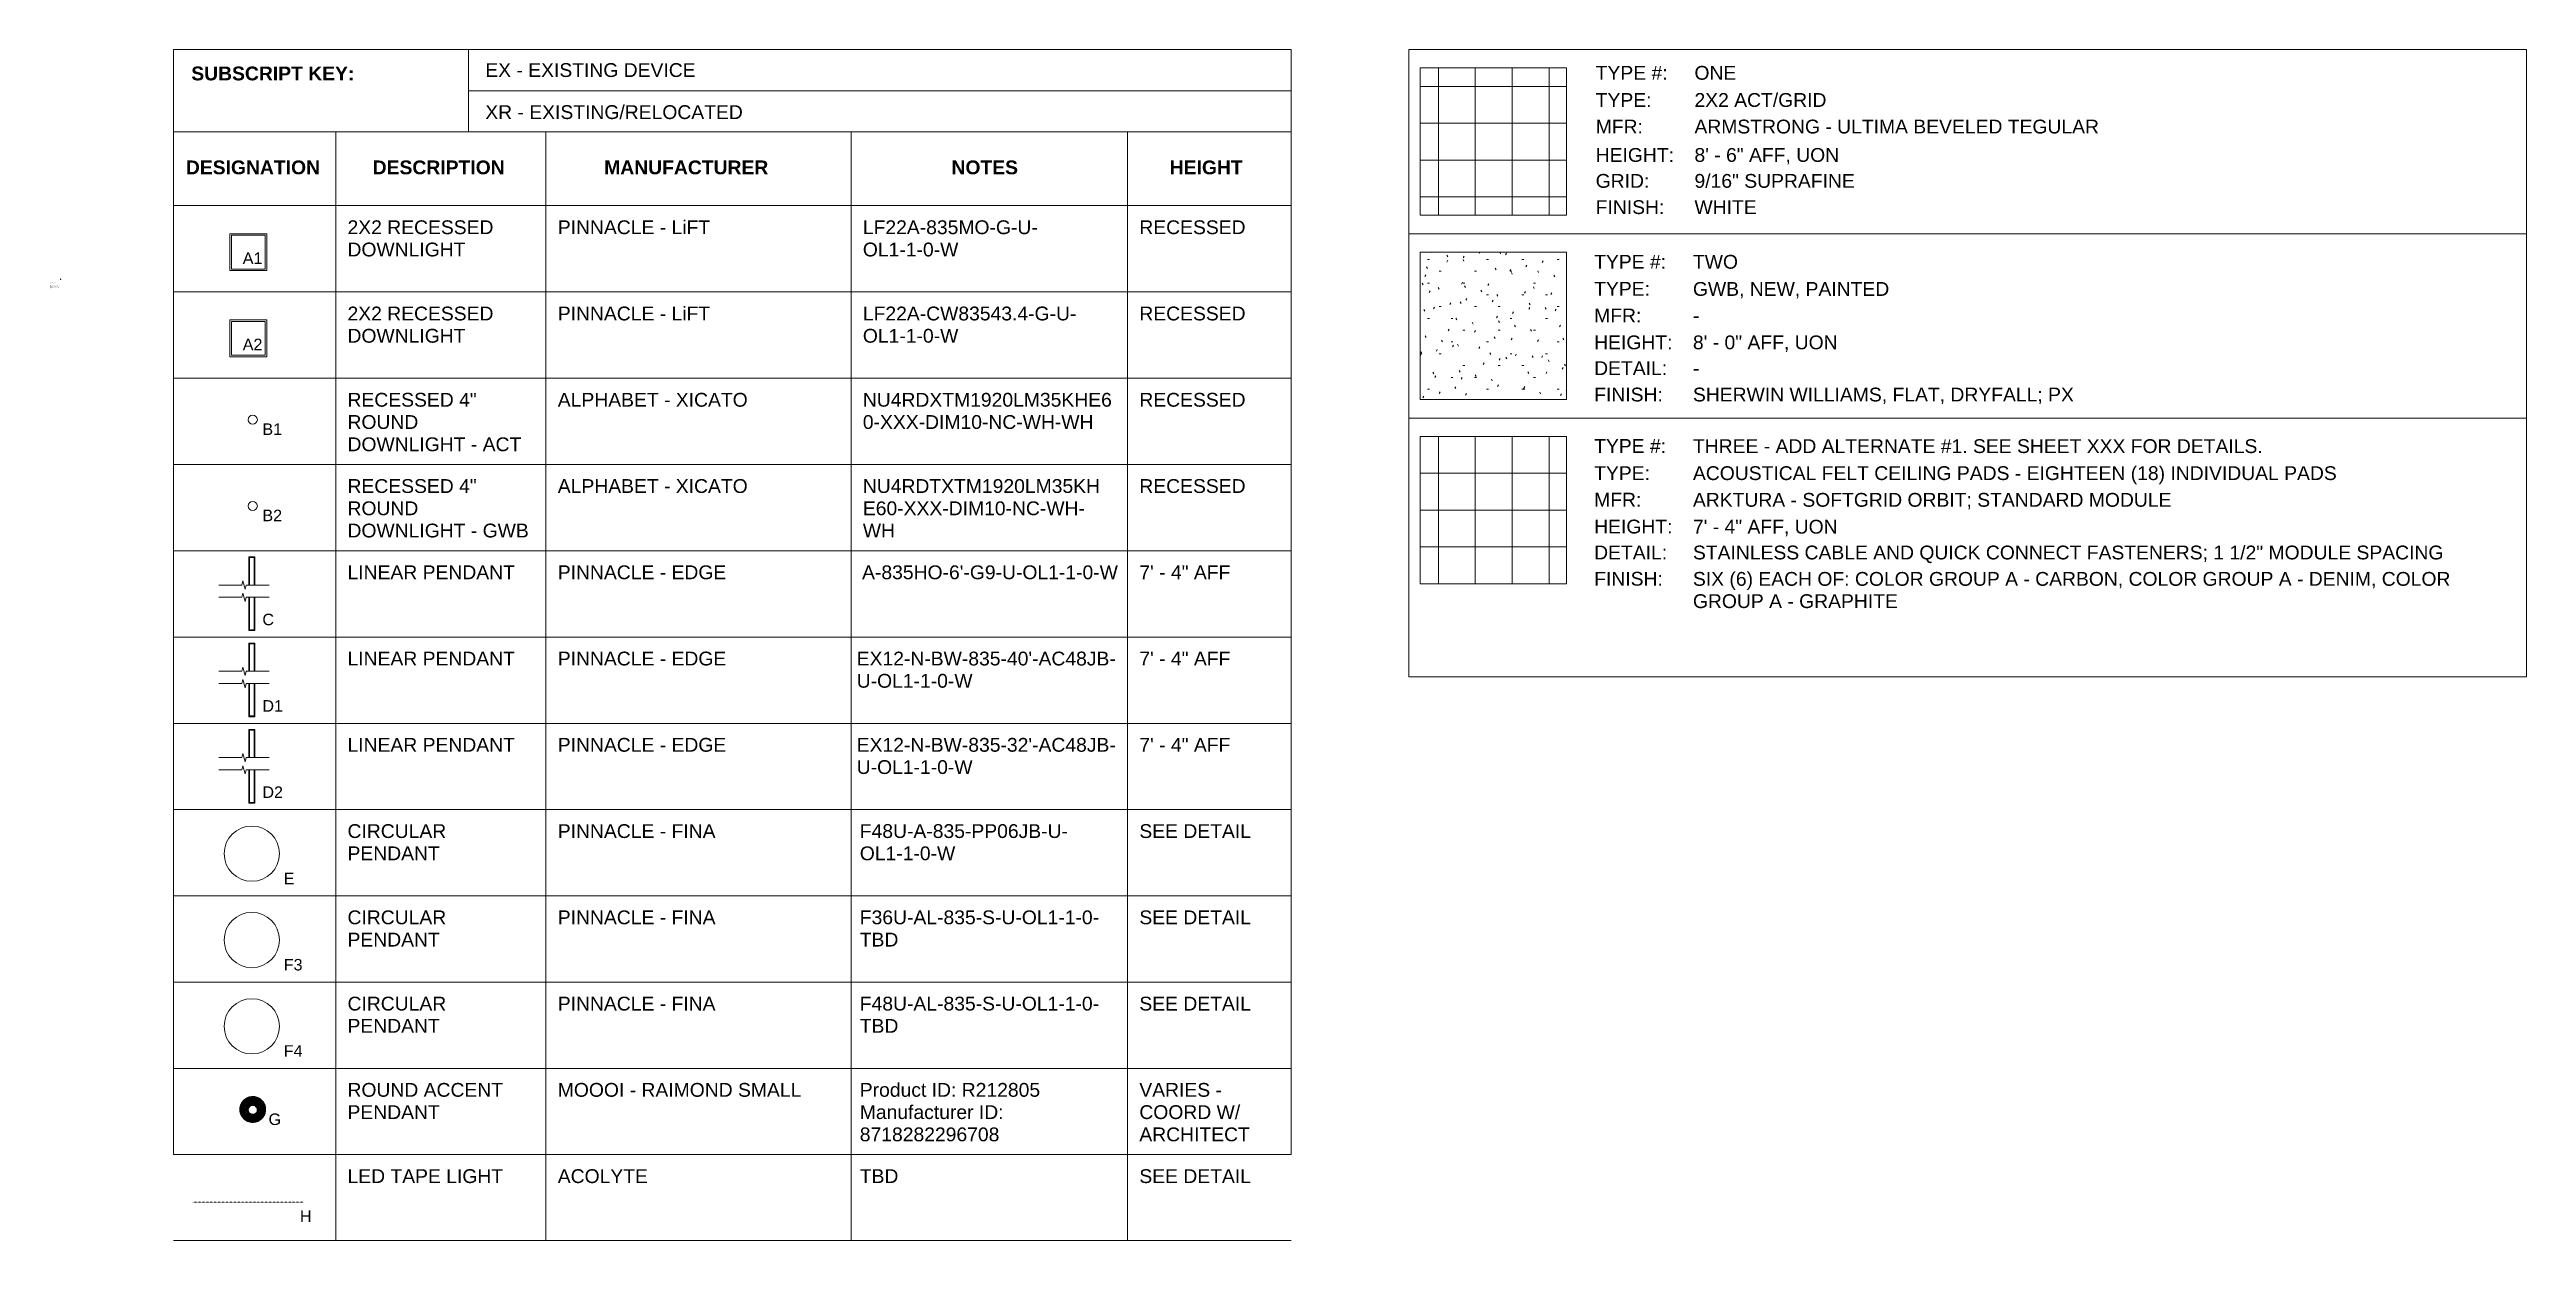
# Model space of a CAD drawing. Header units: inches. Extents: x -1427 to 2274, y -2183 to 260.
# Drawn here: x 662 to 2274, y -516 to 260 of the extents above; entities that cross this region are included whole.
import ezdxf

# ---------------------------------------------------------------- set-up
doc = ezdxf.new("R2010")
doc.units = ezdxf.units.IN
doc.header["$MEASUREMENT"] = 0
doc.linetypes.add('Hidden 1_16_', pattern=[0.09375, 0.0625, -0.03125])
for name, color, linetype, lineweight in [('A-ANNO-NOTE', 131, 'Continuous', 20), ('A-DETL', 90, 'Continuous', 9), ('A-DETL-GENF', 92, 'Continuous', 9), ('A-DETL-MEDM', 33, 'Continuous', 20), ('A-DETL-THIN', 151, 'Continuous', 9), ('E-LITE-EQPM', 33, 'Continuous', 9), ('G-ANNO-TEXT', 231, 'Continuous', 9), ('G-IMPT', 8, 'Continuous', 9)]:
    doc.layers.add(name, color=color, linetype=linetype, lineweight=lineweight)
doc.styles.add('Arial', font='arial.ttf', dxfattribs={"height": 7.5})
doc.styles.add('Arial_1', font='arial.ttf', dxfattribs={"height": 9})
doc.styles.add('Arial_2', font='arial.ttf', dxfattribs={"height": 0.09375})
doc.styles.add('Arial_B', font='arialbd.ttf', dxfattribs={"height": 9})

msp = doc.modelspace()

# ---------------------------------------------------------------- texts
at = {"layer": 'A-ANNO-NOTE', "lineweight": 9, "char_height": 0.0937, "width": 0.0884, "attachment_point": 1, "style": 'Arial_2'}
for s, insert in [('1', (669.1, 110.4)), ('2', (669.1, 110))]:
    msp.add_mtext(s, dxfattribs=dict(at, insert=insert))
at = {"layer": 'G-ANNO-TEXT', "color": 7, "attachment_point": 1}
for s, insert, char_height, width, style in [('SUBSCRIPT KEY:', (754.2, 248.6), 9, 130.29, 'Arial_B'), ('EX - EXISTING DEVICE', (945.6, 250.8), 9, 166.65, 'Arial_1'), ('TYPE #:', (1668.5, 249), 9, 56.964, 'Arial_1'), ('ONE', (1732.8, 249), 9, 33.633, 'Arial_1'), ('TYPE:', (1668.5, 231.3), 9, 44.238, 'Arial_1'), ('2X2 ACT/GRID', (1732.8, 231.3), 9, 104.838, 'Arial_1'), ('XR - EXISTING/RELOCATED', (945.6, 223.4), 9, 204.828, 'Arial_1'), ('MFR:', (1668.5, 214), 9, 37.875, 'Arial_1'), ('ARMSTRONG - ULTIMA BEVELED TEGULAR', (1732.8, 214), 9, 323.604, 'Arial_1'), ('HEIGHT:', (1668.5, 195.5), 9, 62.418, 'Arial_1'), ('8\' - 6" AFF, UON', (1732.8, 195.5), 9, 115.443, 'Arial_1'), ('DESIGNATION', (750.7, 187.4), 9, 106.656, 'Arial_B'), ('DESCRIPTION', (872.3, 187.4), 9, 105.444, 'Arial_B'), ('MANUFACTURER', (1023, 187.4), 9, 130.896, 'Arial_B'), ('NOTES', (1249.1, 187.4), 9, 53.631, 'Arial_B'), ('HEIGHT', (1391.2, 187.4), 9, 58.479, 'Arial_B'), ('GRID:', (1668.5, 178.6), 9, 42.723, 'Arial_1'), ('9/16" SUPRAFINE', (1732.8, 178.6), 9, 127.563, 'Arial_1'), ('FINISH:', (1668.5, 161.5), 9, 54.237, 'Arial_1'), ('WHITE', (1732.8, 161.5), 9, 49.995, 'Arial_1'), ('2X2 RECESSED ', (855.9, 148.4), 9, 120.594, 'Arial_1'), ('PINNACLE - LiFT', (992.8, 148.4), 9, 121.2, 'Arial_1'), ('LF22A-835MO-G-U-', (1191.4, 148.4), 9, 139.683, 'Arial_1'), ('RECESSED', (1371.4, 148.4), 9, 85.143, 'Arial_1'), ('DOWNLIGHT', (855.9, 133.9), 9, 94.839, 'Arial_1'), ('OL1-1-0-W', (1191.4, 133.9), 9, 76.659, 'Arial_1'), ('A1', (787.7, 127.5), 7.5, 16.059, 'Arial'), ('TYPE #:', (1667.5, 125.9), 9, 56.964, 'Arial_1'), ('TWO', (1731.8, 125.9), 9, 36.663, 'Arial_1'), ('•', (661.9, 108.3), 0.0937, 0.303, 'Arial_2'), ('•', (661.9, 107.6), 0.0937, 0.303, 'Arial_2'), ('•', (661.9, 107), 0.0937, 0.303, 'Arial_2'), ('•', (661.9, 106.7), 0.0937, 0.303, 'Arial_2'), ('•', (661.9, 106.2), 0.0937, 0.303, 'Arial_2'), ('•', (661.9, 105.7), 0.0937, 0.303, 'Arial_2'), ('•', (661.9, 105.1), 0.0937, 0.303, 'Arial_2'), ('•', (661.9, 104.8), 0.0937, 0.303, 'Arial_2'), ('LIGHTS, FIXTURES, EXIT SIGNS AND OTHER CEILING ACCESSORIES ARE SHOWN FOR TYPE AND ', (662.2, 108.3), 0.0937, 7.638, 'Arial_2'), ('LOCATION ONLY. SEE ENGINEERING DRAWINGS FOR LOCATION AND SPECIFICATION OF LIGHTING, ', (662.2, 108.2), 0.0937, 7.872, 'Arial_2'), ('HVAC DIFFUSERS, EMERGENCY LIGHTING, EXIT LIGHTS, POWER REQUIREMENTS, CIRCUITING, ', (662.2, 108), 0.0937, 7.54, 'Arial_2'), ('SWITCHING AND ALL OTHER ASSOCIATED INFORMATION.', (662.2, 107.9), 0.0937, 4.536, 'Arial_2'), ('ALL DEVICES TO BE CENTERED ON HALLWAY OR OPENING U.O.N..  COORDINATE CEILING HEIGHTS ', (662.2, 107.6), 0.0937, 7.891, 'Arial_2'), ('WITH ALL MECHANICAL EQUIPMENT/DUCTWORK AND NOTIFY ARCHITECT IMMEDIATELY OF ANY ', (662.2, 107.4), 0.0937, 7.629, 'Arial_2'), ('CONFLICTS PRIOR TO INSTALLATION.', (662.2, 107.3), 0.0937, 2.954, 'Arial_2'), ('ALL LIGHTING DIMENSIONS ARE TO CENTERLINE OF FIXTURE U.O.N.', (662.2, 107), 0.0937, 5.378, 'Arial_2'), ('PROTECT LIGHT FIXTURES FROM DUST/DEBRIS DURING CONSTRUCTION. ALL LAMPS AND LENSES ', (662.2, 106.7), 0.0937, 7.853, 'Arial_2'), ('SHALL BE CLEANED PRIOR TO OCCUPANCY.', (662.2, 106.5), 0.0937, 3.51, 'Arial_2'), ('CONTRACTOR SHALL PROVIDE ALL LAMPS, BALLAST, TRIM KITS, HOUSING, HANGERS AND ', (662.2, 106.2), 0.0937, 7.203, 'Arial_2'), ('REFLECTORS FOR A COMPLETE FIXTURE INSTALLATION.', (662.2, 106), 0.0937, 4.501, 'Arial_2'), ('CONTRACTOR SHALL PROVIDE COORDINATED SPRINKLER SHOP DRAWINGS SHOWING LOCATION OF ', (662.2, 105.7), 0.0937, 8.096, 'Arial_2'), ('ALL PROPOSED HEADS, BRANCHES, AND MAINS FOR REVIEW PRIOR TO INSTALLATION.  ALL ', (662.2, 105.6), 0.0937, 7.338, 'Arial_2'), ('SPRINKLER HEADS LOCATED IN GWB CEILING ARE TO RECESSED HEADS (WHITE).', (662.2, 105.4), 0.0937, 6.524, 'Arial_2'), ('ALL NEW ACT CEILINGS ARE TO BE TYPE 1, U.O.N.', (662.2, 105.1), 0.0937, 3.942, 'Arial_2'), ('UNDER NO CIRCUMSTANCES IS THE GENERAL CONTRACTOR TO INSTALL EQUIPMENT, PLUMBING, OR ', (662.2, 104.8), 0.0937, 8.118, 'Arial_2'), ('FURNISHING OF ANY KIND ABOVE A FINISHED GWB CEILING THAT REQUIRES ACCESS FOR ', (662.2, 104.7), 0.0937, 7.206, 'Arial_2'), ('MAINTENANCE, INSPECTION, OR FOR CODE. IF IN THE EVENT THE EXISTING CONDITIONS OF THE ', (662.2, 104.5), 0.0937, 7.723, 'Arial_2'), ('BUILDING REQUIRE THE EQUIPMENT TO BE ABOVE A GWB CEILING, THE GENERAL CONTRACTOR IS ', (662.2, 104.4), 0.0937, 7.938, 'Arial_2'), ('TO NOTIFY THE ARCHITECT PRIOR TO INSTALLATION OF ANY KIND FOR THE ARCHITECTS APPROVAL. ', (662.2, 104.2), 0.0937, 8.071, 'Arial_2'), ('UPON THE ARCHITECT', (662.2, 104.1), 0.0937, 1.796, 'Arial_2'), ('A NYSTROM RH MODEL, RECESSED, CONCEALED FRAME ACCESS PANEL, PAINTED TO MATCH THE ', (662.2, 103.9), 0.0937, 7.887, 'Arial_2'), ('CEILING.', (662.2, 103.8), 0.0937, 0.682, 'Arial_2'), ('’', (663.6, 104.1), 0.0937, 0.0347, 'Arial_2'), ('S APPROVAL OF A GWB CEILING ACCESS PANEL, THE ACCESS PANEL IS TO BE ', (663.7, 104.1), 0.0937, 6.287, 'Arial_2'), ('TEXT', (669.3, 110.4), 0.0937, 0.407, 'Arial_2'), ('TEXT', (669.3, 110), 0.0937, 0.407, 'Arial_2'), ('TYPE:', (1667.5, 108.3), 9, 44.238, 'Arial_1'), ('GWB, NEW, PAINTED', (1731.8, 108.2), 9, 157.863, 'Arial_1'), ('2X2 RECESSED ', (855.9, 92.2), 9, 120.594, 'Arial_1'), ('PINNACLE - LiFT', (992.8, 92.2), 9, 121.2, 'Arial_1'), ('LF22A-CW83543.4-G-U-', (1191.4, 92.2), 9, 170.589, 'Arial_1'), ('RECESSED', (1371.4, 92.2), 9, 85.143, 'Arial_1'), ('MFR:', (1667.5, 90.9), 9, 37.875, 'Arial_1'), ('-', (1731.8, 90.9), 9, 5.151, 'Arial_1'), ('A2', (787.7, 71.3), 7.5, 16.059, 'Arial'), ('DOWNLIGHT', (855.9, 77.7), 9, 94.839, 'Arial_1'), ('OL1-1-0-W', (1191.4, 77.7), 9, 76.659, 'Arial_1'), ('HEIGHT:', (1667.5, 73.4), 9, 62.418, 'Arial_1'), ('8\' - 0" AFF, UON', (1731.8, 73.4), 9, 115.443, 'Arial_1'), ('DETAIL:', (1667.5, 56.6), 9, 57.873, 'Arial_1'), ('-', (1731.8, 56.5), 9, 5.151, 'Arial_1'), ('RECESSED 4" ', (855.9, 36), 9, 107.565, 'Arial_1'), ('ALPHABET - XICATO', (992.8, 36), 9, 151.197, 'Arial_1'), ('NU4RDXTM1920LM35KHE6', (1191.4, 36), 9, 198.465, 'Arial_1'), ('RECESSED', (1371.4, 36), 9, 85.143, 'Arial_1'), ('FINISH:', (1667.5, 39.4), 9, 54.237, 'Arial_1'), ('SHERWIN WILLIAMS, FLAT, DRYFALL; PX', (1731.8, 39.4), 9, 303.606, 'Arial_1'), ('ROUND ', (855.9, 21.5), 9, 61.206, 'Arial_1'), ('0-XXX-DIM10-NC-WH-WH', (1191.4, 21.5), 9, 184.527, 'Arial_1'), ('B1', (800.5, 16.1), 7.5, 16.059, 'Arial'), ('DOWNLIGHT - ACT', (855.9, 7), 9, 139.38, 'Arial_1'), ('TYPE #:', (1667.5, 5.9), 9, 56.964, 'Arial_1'), ('THREE - ADD ALTERNATE #1. SEE SHEET XXX FOR DETAILS.', (1731.8, 5.8), 9, 453.894, 'Arial_1'), ('TYPE:', (1667.5, -11.8), 9, 44.238, 'Arial_1'), ('ACOUSTICAL FELT CEILING PADS - EIGHTEEN (18) INDIVIDUAL PADS', (1731.8, -11.8), 9, 512.373, 'Arial_1'), ('RECESSED 4" ', (855.9, -20.2), 9, 107.565, 'Arial_1'), ('ALPHABET - XICATO', (992.8, -20.2), 9, 151.197, 'Arial_1'), ('NU4RDTXTM1920LM35KH', (1191.4, -20.2), 9, 189.072, 'Arial_1'), ('RECESSED', (1371.4, -20.2), 9, 85.143, 'Arial_1'), ('MFR:', (1667.5, -29.1), 9, 37.875, 'Arial_1'), ('ARKTURA - SOFTGRID ORBIT; STANDARD MODULE', (1731.8, -29.2), 9, 382.689, 'Arial_1'), ('B2', (800.5, -40.1), 7.5, 16.059, 'Arial'), ('ROUND ', (855.9, -34.7), 9, 61.206, 'Arial_1'), ('E60-XXX-DIM10-NC-WH-', (1191.4, -34.7), 9, 176.952, 'Arial_1'), ('HEIGHT:', (1667.5, -46.6), 9, 62.418, 'Arial_1'), ('7\' - 4" AFF, UON', (1731.8, -46.7), 9, 115.443, 'Arial_1'), ('DOWNLIGHT - GWB', (855.9, -49.2), 9, 146.046, 'Arial_1'), ('WH', (1191.4, -49.2), 9, 26.361, 'Arial_1'), ('DETAIL:', (1667.5, -63.5), 9, 57.873, 'Arial_1'), ('STAINLESS CABLE AND QUICK CONNECT FASTENERS; 1 1/2" MODULE SPACING', (1731.8, -63.5), 9, 599.334, 'Arial_1'), ('LINEAR PENDANT', (855.9, -76.4), 9, 133.623, 'Arial_1'), ('PINNACLE - EDGE', (992.8, -76.4), 9, 134.532, 'Arial_1'), (" A-835HO-6'-G9-U-OL1-1-0-W", (1187.4, -76.4), 9, 209.07, 'Arial_1'), ('7\' - 4" AFF', (1371.4, -76.4), 9, 72.417, 'Arial_1'), ('FINISH:', (1667.5, -80.6), 9, 54.237, 'Arial_1'), ('SIX (6) EACH OF: COLOR GROUP A - CARBON, COLOR GROUP A - DENIM, COLOR ', (1731.8, -80.7), 9, 610.242, 'Arial_1'), ('GROUP A - GRAPHITE', (1731.8, -95.2), 9, 163.923, 'Arial_1'), ('C', (800.5, -107.9), 7.5, 9.393, 'Arial'), ('LINEAR PENDANT', (855.9, -132.6), 9, 133.623, 'Arial_1'), ('PINNACLE - EDGE', (992.8, -132.6), 9, 134.532, 'Arial_1'), ("EX12-N-BW-835-40'-AC48JB-", (1187.4, -132.6), 9, 206.949, 'Arial_1'), ('7\' - 4" AFF', (1371.4, -132.6), 9, 72.417, 'Arial_1'), ('U-OL1-1-0-W', (1187.4, -147.1), 9, 93.021, 'Arial_1'), ('D1', (800.5, -164.2), 7.5, 16.665, 'Arial'), ('LINEAR PENDANT', (855.9, -188.8), 9, 133.623, 'Arial_1'), ('PINNACLE - EDGE', (992.8, -188.8), 9, 134.532, 'Arial_1'), ("EX12-N-BW-835-32'-AC48JB-", (1187.4, -188.8), 9, 206.949, 'Arial_1'), ('7\' - 4" AFF', (1371.4, -188.8), 9, 72.417, 'Arial_1'), ('U-OL1-1-0-W', (1187.4, -203.3), 9, 93.021, 'Arial_1'), ('D2', (800.5, -220.4), 7.5, 16.665, 'Arial'), ('CIRCULAR ', (855.9, -245), 9, 83.022, 'Arial_1'), ('PINNACLE - FINA', (992.8, -245), 9, 125.442, 'Arial_1'), ('F48U-A-835-PP06JB-U-', (1189.4, -245), 9, 166.044, 'Arial_1'), ('SEE DETAIL', (1371.4, -245), 9, 88.779, 'Arial_1'), ('PENDANT', (855.9, -259.5), 9, 73.932, 'Arial_1'), ('OL1-1-0-W', (1189.4, -259.5), 9, 76.659, 'Arial_1'), ('E', (814.4, -276.6), 7.5, 8.787, 'Arial'), ('CIRCULAR ', (855.9, -301.2), 9, 83.022, 'Arial_1'), ('PINNACLE - FINA', (992.8, -301.2), 9, 125.442, 'Arial_1'), ('F36U-AL-835-S-U-OL1-1-0-', (1189.4, -301.2), 9, 190.587, 'Arial_1'), ('SEE DETAIL', (1371.4, -301.2), 9, 88.779, 'Arial_1'), ('PENDANT', (855.9, -315.7), 9, 73.932, 'Arial_1'), ('TBD', (1189.4, -315.7), 9, 30.906, 'Arial_1'), ('F3', (814.4, -332.8), 7.5, 15.15, 'Arial'), ('CIRCULAR ', (855.9, -357.4), 9, 83.022, 'Arial_1'), ('PINNACLE - FINA', (992.8, -357.4), 9, 125.442, 'Arial_1'), ('F48U-AL-835-S-U-OL1-1-0-', (1189.4, -357.4), 9, 190.587, 'Arial_1'), ('SEE DETAIL', (1371.4, -357.4), 9, 88.779, 'Arial_1'), ('PENDANT', (855.9, -371.9), 9, 73.932, 'Arial_1'), ('TBD', (1189.4, -371.9), 9, 30.906, 'Arial_1'), ('F4', (814.4, -389), 7.5, 15.15, 'Arial'), ('ROUND ACCENT ', (855.9, -413.6), 9, 129.078, 'Arial_1'), ('MOOOI - RAIMOND SMALL', (992.8, -413.6), 9, 194.829, 'Arial_1'), ('Product ID: R212805 ', (1189.4, -413.6), 9, 147.258, 'Arial_1'), ('VARIES - ', (1371.4, -413.6), 9, 69.993, 'Arial_1'), ('G', (804.5, -433.5), 7.5, 9.999, 'Arial'), ('PENDANT', (855.9, -428.1), 9, 73.932, 'Arial_1'), ('Manufacturer ID: ', (1189.4, -428.1), 9, 118.473, 'Arial_1'), ('COORD W/ ', (1371.4, -428.1), 9, 85.749, 'Arial_1'), ('8718282296708', (1189.4, -442.6), 9, 110.292, 'Arial_1'), ('ARCHITECT', (1371.4, -442.6), 9, 88.173, 'Arial_1'), ('LED TAPE LIGHT', (855.9, -469.8), 9, 123.927, 'Arial_1'), ('ACOLYTE', (992.8, -469.8), 9, 71.811, 'Arial_1'), ('TBD', (1189.4, -469.8), 9, 30.906, 'Arial_1'), ('SEE DETAIL', (1371.4, -469.8), 9, 88.779, 'Arial_1'), ('H', (824.9, -496.6), 7.5, 9.393, 'Arial')]:
    msp.add_mtext(s, dxfattribs=dict(at, insert=insert, char_height=char_height, width=width, style=style))

# ---------------------------------------------------------------- blocks, each defined once
blk = doc.blocks.new('Family - ___-365451-_A1004 - Light Fixture Schedule')
at = {"layer": 'E-LITE-EQPM', "lineweight": 20}
for start, end in [(0, 180), (180, 0)]:
    blk.add_arc((-14.3, 18.5), 3, start, end, dxfattribs=at)
blk = doc.blocks.new('Family - ___-369048-_A1004 - Light Fixture Schedule')
at = {"layer": 'E-LITE-EQPM', "lineweight": 20}
for p, q in [((-12.9, -70.8), (-16.9, -70.8)), ((-16.9, -70.8), (-16.9, -89.2)), ((-13.4, -71.3), (-16.4, -71.3)), ((-16.4, -71.3), (-16.4, -89.2)), ((-13.4, -89.2), (-13.4, -71.3)), ((-12.9, -89.2), (-12.9, -70.8)), ((-16.9, -97.2), (-16.9, -118.8)), ((-16.4, -97.2), (-16.4, -118.3)), ((-13.4, -118.3), (-13.4, -97.2)), ((-12.9, -118.8), (-12.9, -97.2)), ((-16.9, -118.8), (-12.9, -118.8)), ((-16.4, -118.3), (-13.4, -118.3))]:
    blk.add_line(p, q, dxfattribs=at)
blk = doc.blocks.new('Family - ___-1055193-_A1004 - Light Fixture Schedule')
at = {"layer": 'E-LITE-EQPM', "lineweight": 20}
for p, q in [((-29.1, 139.7), (-5.1, 139.7)), ((-29.1, 115.7), (-29.1, 139.7)), ((-29.1, 115.7), (-29.1, 139.7)), ((-29.1, 139.7), (-5.1, 139.7)), ((-28.1, 116.7), (-28.1, 138.7)), ((-28.1, 138.7), (-6.1, 138.7)), ((-6.1, 138.7), (-6.1, 116.7)), ((-5.1, 139.7), (-5.1, 115.7)), ((-5.1, 139.7), (-5.1, 115.7)), ((-5.1, 115.7), (-29.1, 115.7)), ((-5.1, 115.7), (-29.1, 115.7)), ((-6.1, 116.7), (-28.1, 116.7))]:
    blk.add_line(p, q, dxfattribs=at)
blk = doc.blocks.new('Family - ___-2578989-_A1004 - Light Fixture Schedule')
at = {"layer": 'E-LITE-EQPM', "lineweight": 20}
for p, q in [((-12.9, -127), (-16.9, -127)), ((-16.9, -127), (-16.9, -145.4)), ((-13.4, -127.5), (-16.4, -127.5)), ((-16.4, -127.5), (-16.4, -145.4)), ((-13.4, -145.4), (-13.4, -127.5)), ((-12.9, -145.4), (-12.9, -127)), ((-16.9, -153.4), (-16.9, -175)), ((-16.4, -153.4), (-16.4, -174.5)), ((-13.4, -174.5), (-13.4, -153.4)), ((-12.9, -175), (-12.9, -153.4)), ((-16.9, -175), (-12.9, -175)), ((-16.4, -174.5), (-13.4, -174.5))]:
    blk.add_line(p, q, dxfattribs=at)
blk = doc.blocks.new('Family - ___-2595803-_A1004 - Light Fixture Schedule')
at = {"layer": 'E-LITE-EQPM', "lineweight": 20}
for p, q in [((-29.1, 83.5), (-5.1, 83.5)), ((-29.1, 59.5), (-29.1, 83.5)), ((-29.1, 59.5), (-29.1, 83.5)), ((-29.1, 83.5), (-5.1, 83.5)), ((-28.1, 60.5), (-28.1, 82.5)), ((-28.1, 82.5), (-6.1, 82.5)), ((-6.1, 82.5), (-6.1, 60.5)), ((-5.1, 83.5), (-5.1, 59.5)), ((-5.1, 83.5), (-5.1, 59.5)), ((-5.1, 59.5), (-29.1, 59.5)), ((-5.1, 59.5), (-29.1, 59.5)), ((-6.1, 60.5), (-28.1, 60.5))]:
    blk.add_line(p, q, dxfattribs=at)
blk = doc.blocks.new('Family - ___-2595967-_A1004 - Light Fixture Schedule')
at = {"layer": 'E-LITE-EQPM', "lineweight": 20}
for start, end in [(0, 180), (180, 0)]:
    blk.add_arc((-14.3, -37.7), 3, start, end, dxfattribs=at)
blk = doc.blocks.new('Family - ___-2596491-_A1004 - Light Fixture Schedule')
at = {"layer": 'E-LITE-EQPM', "lineweight": 20}
for p, q in [((-12.9, -183.3), (-16.9, -183.3)), ((-16.9, -183.3), (-16.9, -201.6)), ((-13.4, -183.8), (-16.4, -183.8)), ((-16.4, -183.8), (-16.4, -201.6)), ((-13.4, -201.6), (-13.4, -183.8)), ((-12.9, -201.6), (-12.9, -183.3)), ((-16.9, -209.6), (-16.9, -231.3)), ((-16.4, -209.6), (-16.4, -230.8)), ((-13.4, -230.8), (-13.4, -209.6)), ((-12.9, -231.3), (-12.9, -209.6)), ((-16.9, -231.3), (-12.9, -231.3)), ((-16.4, -230.8), (-13.4, -230.8))]:
    blk.add_line(p, q, dxfattribs=at)
blk = doc.blocks.new('Family - ___-2596914-_A1004 - Light Fixture Schedule')
at = {"layer": 'G-IMPT'}
for p, q in [((-22.6, -430), (-22.7, -430.2)), ((-22.7, -430.4), (-22.7, -430.2)), ((-22.7, -430.7), (-22.7, -430.6)), ((-22.6, -431), (-22.7, -431.1)), ((-22.6, -431.1), (-22.7, -431.1)), ((-22.7, -431.1), (-22.6, -431.3)), ((-22.6, -429.6), (-22.5, -429.4)), ((-22.5, -429.4), (-22.6, -429.5)), ((-22.6, -429.6), (-22.6, -429.5)), ((-22.5, -429.6), (-22.6, -429.6)), ((-22.5, -429.6), (-22.6, -429.6)), ((-22.6, -429.6), (-22.6, -429.6)), ((-22.6, -430), (-22.6, -429.9)), ((-22.6, -430.5), (-22.6, -430.5)), ((-22.6, -431), (-22.5, -431)), ((-22.6, -431.1), (-22.6, -431)), ((-22.6, -431.1), (-22.6, -431)), ((-22.6, -431), (-22.6, -431)), ((-22.1, -431), (-22.6, -431)), ((-22.6, -431), (-22.6, -431.1)), ((-22.6, -431.3), (-22.6, -431.1)), ((-22.6, -431.1), (-22.6, -431.3)), ((-22, -431.1), (-22.6, -431.1)), ((-22.6, -431.2), (-22.6, -431.2)), ((-22.6, -431.3), (-22, -431.3)), ((-22.6, -431.3), (-22.6, -431.3)), ((-22.6, -431.7), (-22.6, -431.6)), ((-22.6, -432.1), (-22.6, -432)), ((-22.5, -432.5), (-22.6, -432)), ((-22.5, -429), (-22.4, -428.9)), ((-22.5, -429.4), (-22.5, -429.4)), ((-22.5, -429.4), (-22.5, -429.4)), ((-22.5, -429.4), (-22.4, -429.4)), ((-22.5, -429.6), (-22.4, -429.4)), ((-22.5, -429.5), (-22.4, -429.4)), ((-22.5, -429.4), (-22.5, -429.4)), ((-22.5, -429.5), (-22.5, -429.4)), ((-22.5, -429.4), (-22.5, -429.4)), ((-22.5, -429.4), (-22.5, -429.4)), ((-22.5, -429.4), (-22.5, -429.4)), ((-22.5, -429.4), (-22.5, -429.4)), ((-22.5, -429.6), (-22.5, -429.5)), ((-22.5, -429.6), (-22.5, -429.6)), ((-22.5, -429.6), (-22.5, -429.6)), ((-22.5, -429.6), (-22.5, -429.6)), ((-22.5, -429.6), (-22.5, -429.6)), ((-21.7, -429.8), (-22.5, -429.6)), ((-22.5, -429.6), (-22.5, -429.6)), ((-21.6, -429.8), (-22.5, -429.6)), ((-22.5, -430.1), (-22.5, -430.1)), ((-22.5, -431), (-22.5, -431)), ((-22.5, -431.9), (-22.5, -431.9)), ((-22.4, -432.1), (-22.5, -432.1)), ((-22.5, -432.5), (-22.5, -432.4)), ((-22.4, -428.6), (-22.4, -428.5)), ((-22.4, -429.4), (-22.3, -428.6)), ((-22.4, -429.4), (-22.4, -429.4)), ((-22.4, -429.4), (-21.6, -429.5)), ((-22.4, -430.1), (-22.4, -430)), ((-22.3, -430.6), (-22.4, -430.5)), ((-21.5, -432.5), (-22.4, -432.8)), ((-22.4, -432.9), (-22.4, -432.8)), ((-22.4, -432.8), (-22.4, -432.9)), ((-22.4, -432.9), (-22.4, -432.8)), ((-22.4, -432.8), (-22.4, -432.8)), ((-22.4, -432.9), (-22.4, -432.8)), ((-22.3, -432.9), (-22.4, -432.8)), ((-22.3, -432.9), (-22.4, -432.8)), ((-22.4, -432.8), (-22.4, -432.8)), ((-22.4, -432.8), (-22.4, -432.9)), ((-22.4, -432.8), (-22.4, -432.9)), ((-22.4, -432.8), (-22.4, -432.9)), ((-22.3, -432.9), (-22.4, -432.9)), ((-22.4, -432.9), (-22.4, -433)), ((-22.4, -432.9), (-22.4, -432.9)), ((-22.4, -432.9), (-22.4, -433)), ((-22.4, -433), (-22.3, -433)), ((-22.3, -428.2), (-22.2, -428.1)), ((-22.3, -428.6), (-22.3, -428.6)), ((-22.3, -429.4), (-21.6, -429.4)), ((-22.3, -430.5), (-22.3, -430.4)), ((-22.3, -430.5), (-22.3, -430.6)), ((-22.3, -431.5), (-22.3, -431.6)), ((-22.2, -431.8), (-22.3, -431.6)), ((-22.3, -432.5), (-22.3, -432.3)), ((-21.5, -432.7), (-22.3, -432.9)), ((-22.3, -433), (-22.3, -432.9)), ((-22.3, -432.9), (-22.3, -433)), ((-22.3, -433), (-21.4, -432.9)), ((-22.1, -433.6), (-22.3, -433)), ((-22.3, -433.3), (-22.3, -433.5)), ((-22, -427.9), (-22.2, -428.5)), ((-22.2, -428.6), (-22.2, -428.5)), ((-22.2, -429.2), (-22.2, -429.1)), ((-22.2, -432.1), (-22.2, -432)), ((-22.2, -433.8), (-22.2, -433.7)), ((-22, -427.6), (-22.1, -427.8)), ((-22.1, -427.7), (-22, -427.6)), ((-22.1, -427.8), (-22, -427.7)), ((-22.1, -427.8), (-22, -427.7)), ((-22.1, -427.8), (-22, -427.7)), ((-22, -427.8), (-22.1, -427.7)), ((-22, -427.7), (-22.1, -427.7)), ((-22, -427.8), (-22.1, -427.8)), ((-22.1, -430.2), (-21.9, -429.8)), ((-22.1, -430.2), (-22.1, -430.1)), ((-22.1, -430.9), (-22.1, -430.7)), ((-22.1, -431.8), (-22.1, -431.6)), ((-22.1, -432), (-22.1, -431.8)), ((-22.1, -432), (-22.1, -431.9)), ((-22.1, -432), (-21.7, -432.2)), ((-22, -433.4), (-22.1, -433.2)), ((-22.1, -433.6), (-22.1, -433.6)), ((-22, -434.1), (-22.1, -434)), ((-22, -427.7), (-22, -427.6)), ((-22, -427.6), (-22, -427.5)), ((-22, -427.5), (-22, -427.6)), ((-22, -427.5), (-21.9, -427.6)), ((-22, -427.7), (-22, -427.6)), ((-22, -427.6), (-22, -427.6)), ((-22, -427.6), (-21.9, -427.6)), ((-22, -427.6), (-21.2, -427.9)), ((-22, -427.8), (-22, -427.7)), ((-21.2, -428.1), (-22, -427.7)), ((-22, -427.9), (-22, -427.8)), ((-21.3, -428.1), (-22, -427.8)), ((-22, -428.2), (-21.9, -428.1)), ((-21.8, -430.9), (-22, -431)), ((-21.9, -431.2), (-22, -431.1)), ((-22, -431.1), (-22, -431.2)), ((-22, -431.1), (-21.9, -431.1)), ((-21.9, -431.4), (-22, -431.2)), ((-22, -433.8), (-22, -433.8)), ((-21.7, -434.5), (-22, -433.8)), ((-21.9, -427.3), (-21.8, -427.2)), ((-22, -427.6), (-21.9, -427.6)), ((-21.9, -427.6), (-21.2, -427.8)), ((-21.9, -428.5), (-21.8, -428.4)), ((-21.9, -429), (-21.9, -428.8)), ((-21.9, -431.2), (-21.9, -431.1)), ((-21.8, -431.2), (-21.9, -431.1)), ((-21.9, -431.1), (-21.9, -431.2)), ((-21.8, -431.2), (-21.9, -431.1)), ((-21.9, -431.3), (-21.9, -431.2)), ((-21.8, -431.2), (-21.9, -431.2)), ((-21.9, -431.3), (-21.9, -431.4)), ((-21.9, -431.4), (-21.8, -431.3)), ((-21.9, -431.3), (-21.9, -431.4)), ((-21.9, -431.4), (-21.8, -431.3)), ((-21.8, -431.3), (-21.9, -431.3)), ((-21.9, -431.4), (-21.9, -431.4)), ((-21.8, -434.4), (-21.9, -434.5)), ((-21.9, -434.5), (-21.8, -434.5)), ((-21.9, -434.5), (-21.8, -434.5)), ((-21.7, -427), (-21.8, -427.2)), ((-21.8, -429.8), (-21.8, -429.8)), ((-21.8, -429.8), (-21.8, -429.8)), ((-21.7, -430.6), (-21.8, -430.5)), ((-21.7, -430.9), (-21.8, -430.9)), ((-21.8, -431.1), (-21.1, -431)), ((-21.8, -431.2), (-21, -431.1)), ((-21.7, -431.1), (-21.8, -431.1)), ((-21.8, -431.3), (-21.8, -431.2)), ((-21.8, -431.3), (-21.8, -431.2)), ((-21.1, -431.4), (-21.8, -431.4)), ((-21.8, -432.3), (-21.7, -432.2)), ((-21.7, -433.6), (-21.8, -433.5)), ((-21.7, -434), (-21.8, -433.9)), ((-21, -434), (-21.8, -434.4)), ((-21, -434.1), (-21.8, -434.5)), ((-21.8, -434.4), (-21.8, -434.4)), ((-21.8, -434.4), (-21.8, -434.4)), ((-21.8, -434.4), (-21.8, -434.4)), ((-21.8, -434.4), (-21.8, -434.4)), ((-21.8, -434.5), (-21.8, -434.4)), ((-21.8, -434.5), (-21.8, -434.4)), ((-21.8, -434.5), (-21.8, -434.4)), ((-21.7, -434.6), (-21.8, -434.5)), ((-21.8, -434.5), (-21.7, -434.6)), ((-21.8, -434.5), (-21.8, -434.5)), ((-21.8, -434.5), (-21.8, -434.7)), ((-21.8, -434.7), (-21.7, -434.6)), ((-21.7, -427), (-21.7, -426.9)), ((-21.7, -427.1), (-21.6, -427.2)), ((-21.6, -427.2), (-21.7, -427.3)), ((-21.7, -428.9), (-21.7, -428.8)), ((-21.6, -429.8), (-21.7, -429.8)), ((-21.6, -429.8), (-21.7, -429.8)), ((-20.8, -431), (-21.7, -430.9)), ((-21.7, -430.9), (-21.7, -431.1)), ((-21.5, -431.1), (-21.7, -431.1)), ((-21.7, -432), (-21.7, -431.9)), ((-21.7, -432.2), (-21.6, -432.3)), ((-21.7, -434.6), (-21, -434.3)), ((-21.7, -434.5), (-21.7, -434.5)), ((-21.6, -426.8), (-21.6, -426.8)), ((-21.6, -428.8), (-21.6, -428.6)), ((-21.6, -429.5), (-21.6, -429.4)), ((-21.5, -429.5), (-21.6, -429.4)), ((-21.6, -429.8), (-21.6, -429.5)), ((-21.5, -429.5), (-21.6, -429.5)), ((-21.6, -429.8), (-21.6, -429.8)), ((-21.6, -430), (-21.6, -429.9)), ((-21.5, -433.3), (-21.6, -433.1)), ((-21.6, -435), (-21.6, -434.9)), ((-21.4, -435.4), (-21.6, -434.9)), ((-21.5, -426.7), (-21.5, -426.6)), ((-21.5, -429.3), (-21.4, -429.1)), ((-21.5, -429.3), (-21.4, -429.2)), ((-21.5, -429.4), (-21.5, -429.3)), ((-21.5, -429.3), (-21.4, -429.3)), ((-21.5, -429.3), (-21.5, -429.3)), ((-21.5, -429.3), (-21.5, -429.3)), ((-20.8, -429.9), (-21.5, -429.8)), ((-20.8, -429.9), (-21.5, -429.8)), ((-21.4, -430.2), (-21.5, -430.2)), ((-21.5, -431.3), (-21.5, -431.2)), ((-21.5, -432.4), (-21.4, -432.5)), ((-20.7, -432.4), (-21.5, -432.5)), ((-21.5, -432.6), (-21.5, -432.5)), ((-21.4, -432.9), (-21.5, -432.8)), ((-21.4, -435.4), (-21.5, -435.3)), ((-21.4, -427.1), (-21.3, -426.9)), ((-21.3, -427), (-21.4, -427.1)), ((-21.4, -429.2), (-21.4, -429.1)), ((-21.4, -429.2), (-21.4, -429.1)), ((-21.4, -429.3), (-21.4, -429.4)), ((-21.4, -429.4), (-21.4, -429.5)), ((-21.4, -429.4), (-20.8, -429.6)), ((-20.8, -429.7), (-21.4, -429.5)), ((-20.7, -429.7), (-21.4, -429.6)), ((-21.4, -431.7), (-21.4, -431.7)), ((-20.6, -432.5), (-21.4, -432.6)), ((-20.6, -432.6), (-21.4, -432.8)), ((-21.4, -433.8), (-21.4, -433.7)), ((-21.4, -434.8), (-21.4, -434.9)), ((-21.4, -435.2), (-21.3, -435.2)), ((-21.3, -426.3), (-21.2, -426.2)), ((-21.2, -426.4), (-21.3, -426.3)), ((-21.3, -426.3), (-21.2, -426.3)), ((-21.3, -426.9), (-21.2, -426.8)), ((-21.3, -426.9), (-21.3, -426.9)), ((-21.3, -427.4), (-21.2, -427.3)), ((-21.3, -428.5), (-21.3, -428.4)), ((-21.3, -428.4), (-21.2, -428.4)), ((-20.9, -429.2), (-21.3, -429.2)), ((-20.9, -429.4), (-21.3, -429.3)), ((-21.3, -432.8), (-20.6, -432.7)), ((-21.2, -432.8), (-21.3, -432.8)), ((-21.3, -432.8), (-21.3, -432.9)), ((-21.2, -433.1), (-21.3, -433.2)), ((-21.3, -435.3), (-21.3, -435.4)), ((-21.2, -426.2), (-21.1, -426.1)), ((-21.2, -426.2), (-21.2, -426.2)), ((-21.2, -426.3), (-21.1, -426.2)), ((-21.2, -426.4), (-21.2, -426.3)), ((-21.2, -426.4), (-21.1, -426.3)), ((-21.2, -426.3), (-21.2, -426.4)), ((-21.2, -426.4), (-21.1, -426.3)), ((-21.1, -426.3), (-21.2, -426.3)), ((-21.2, -426.4), (-21.2, -426.4)), ((-21.2, -427.9), (-21.2, -427.3)), ((-21.2, -427.9), (-21.1, -427.8)), ((-21.2, -427.8), (-21.1, -427.8)), ((-21.2, -428.1), (-21.2, -428)), ((-21.2, -428.1), (-21.2, -428.2)), ((-21.2, -428.2), (-21.2, -428.2)), ((-21.2, -428.3), (-21.2, -428.4)), ((-21.2, -428.4), (-21.2, -428.5)), ((-21.1, -428.4), (-21.2, -428.4)), ((-21.2, -428.4), (-21.2, -428.6)), ((-21.1, -428.5), (-21.2, -428.6)), ((-21.2, -428.6), (-21.1, -428.6)), ((-21.2, -428.6), (-21.2, -428.6)), ((-21.1, -426.1), (-21.1, -426.2)), ((-21.1, -426.2), (-21.1, -426.1)), ((-21.1, -426.3), (-21.1, -426.2)), ((-21.1, -426.2), (-21.1, -426.2)), ((-21.1, -426.3), (-21.1, -426.2)), ((-21.1, -426.3), (-20.4, -426.8)), ((-20.5, -426.9), (-21.1, -426.4)), ((-21.1, -427.8), (-21, -427.7)), ((-21.1, -427.8), (-21.1, -427.8)), ((-20.8, -428), (-21.1, -427.8)), ((-20.9, -428), (-21.1, -427.9)), ((-21, -428.2), (-21.1, -428.2)), ((-21, -428.2), (-21.1, -428.2)), ((-21.1, -428.4), (-21, -428.3)), ((-21.1, -428.4), (-21, -428.4)), ((-21.1, -428.5), (-21, -428.4)), ((-21.1, -428.4), (-21.1, -428.5)), ((-21, -428.4), (-21.1, -428.4)), ((-21, -428.4), (-21.1, -428.4)), ((-21.1, -428.6), (-21, -428.5)), ((-21, -428.5), (-21.1, -428.6)), ((-21, -428.5), (-21.1, -428.5)), ((-21, -431.1), (-21.1, -431)), ((-20.3, -431.1), (-21.1, -431)), ((-21.1, -431.3), (-21.1, -431.2)), ((-20.8, -431.3), (-21.1, -431.4)), ((-21, -431.3), (-21.1, -431.4)), ((-21.1, -435.1), (-21.1, -435)), ((-21.1, -435), (-21, -435)), ((-21, -435.1), (-21.1, -435.1)), ((-20.9, -425.7), (-21, -425.8)), ((-21, -426.2), (-20.3, -426.6)), ((-21, -426.2), (-20.3, -426.6)), ((-21, -426.8), (-21, -426.7)), ((-21, -427.7), (-21, -427.8)), ((-21, -428.4), (-21, -428.3)), ((-21, -428.5), (-21, -428.4)), ((-21, -428.5), (-21, -428.4)), ((-21, -428.5), (-21, -428.4)), ((-20.3, -428.8), (-21, -428.5)), ((-21, -429.5), (-20.9, -429.6)), ((-21, -431.2), (-21, -431.1)), ((-20.2, -431.1), (-21, -431.1)), ((-21, -433.6), (-21, -433.7)), ((-21, -433.9), (-21, -433.7)), ((-20.9, -433.8), (-21, -433.9)), ((-21, -433.9), (-21, -433.9)), ((-21, -433.9), (-20.9, -434)), ((-20.9, -433.9), (-21, -433.9)), ((-21, -433.9), (-21, -434)), ((-21, -434), (-20.9, -434.1)), ((-21, -434), (-21, -434.1)), ((-21, -434.2), (-21, -434.1)), ((-20.9, -434.1), (-21, -434.1)), ((-21, -434.6), (-20.9, -434.7)), ((-21, -435), (-20.9, -434.7)), ((-20.9, -435.1), (-21, -435)), ((-20.9, -427.2), (-20.8, -427.2)), ((-20.6, -428.3), (-20.9, -428.2)), ((-20.7, -428.3), (-20.9, -428.3)), ((-20.9, -428.7), (-20.4, -429)), ((-20.8, -428.8), (-20.9, -428.9)), ((-20.9, -429.3), (-20.8, -429.2)), ((-20.9, -430.2), (-20.9, -430.1)), ((-20.9, -430.2), (-20.9, -430.3)), ((-20.9, -430.5), (-20.9, -430.3)), ((-20.9, -430.5), (-20.9, -430.6)), ((-20.9, -430.7), (-20.9, -430.6)), ((-20.9, -430.9), (-20.8, -430.9)), ((-20.9, -431), (-20.9, -430.9)), ((-20.9, -431.5), (-20.9, -431.4)), ((-20.9, -431.4), (-20.9, -431.4)), ((-20.9, -431.8), (-20.9, -431.7)), ((-20.8, -432.1), (-20.9, -431.7)), ((-20.8, -432.2), (-20.9, -432.1)), ((-20.9, -434), (-20.9, -433.8)), ((-20.9, -434), (-20.9, -433.8)), ((-20.9, -433.9), (-20.9, -433.8)), ((-20.8, -433.9), (-20.9, -433.8)), ((-20.9, -433.9), (-20.9, -434)), ((-20.8, -434), (-20.9, -434)), ((-20.9, -434), (-20.8, -434.1)), ((-20.9, -434.1), (-20.8, -434.1)), ((-20.8, -434.2), (-20.9, -434.3)), ((-20.8, -425.5), (-20.4, -425.1)), ((-20.8, -425.5), (-20.7, -425.4)), ((-20.8, -425.6), (-20.7, -425.6)), ((-20.3, -428.3), (-20.8, -428)), ((-20.6, -429.3), (-20.8, -429.2)), ((-20.8, -429.6), (-20.8, -429.7)), ((-20.8, -429.8), (-20.8, -429.7)), ((-20.8, -429.9), (-20.8, -429.8)), ((-20.7, -429.8), (-20.8, -429.9)), ((-20.8, -429.9), (-20.8, -429.9)), ((-20.7, -429.9), (-20.8, -429.9)), ((-20.8, -429.9), (-20.8, -429.9)), ((-20.8, -430.3), (-20.8, -430.3)), ((-20.8, -431), (-20.8, -431)), ((-20.8, -431), (-20.8, -431)), ((-20.8, -431.7), (-20.8, -431.7)), ((-20.8, -432.2), (-20.5, -431.7)), ((-20.7, -431.8), (-20.8, -431.9)), ((-20.8, -432.1), (-20.8, -432)), ((-20.7, -433.3), (-20.8, -433.2)), ((-20.3, -433.5), (-20.8, -433.8)), ((-20.1, -433.6), (-20.8, -433.9)), ((-20.8, -434.1), (-20.8, -433.9)), ((-20.8, -434), (-20.8, -434.1)), ((-20.8, -434.1), (-20.8, -434.1)), ((-20.8, -434.1), (-20.8, -434.1)), ((-20.7, -435.3), (-20.8, -435.2)), ((-20.8, -435.8), (-20.3, -435.3)), ((-20.8, -435.9), (-20.2, -435.3)), ((-20.7, -426.1), (-20.6, -426)), ((-20.3, -428.2), (-20.7, -428)), ((-20.7, -428.5), (-20.6, -428.5)), ((-20.3, -428.6), (-20.7, -428.5)), ((-20.7, -429.1), (-20.7, -429)), ((-20.7, -429.5), (-20.6, -429.1)), ((-20.6, -429.3), (-20.7, -429.4)), ((-20, -429.6), (-20.7, -429.4)), ((-20.1, -429.7), (-20.7, -429.6)), ((-20.7, -429.9), (-20.6, -429.8)), ((-20.7, -430.3), (-20.7, -430.2)), ((-20.7, -430.7), (-20.7, -430.6)), ((-20.7, -431.3), (-20.7, -431.2)), ((-20.6, -432.1), (-20.7, -432)), ((-20.7, -432.4), (-20.7, -432.4)), ((-20.7, -432.5), (-20.7, -432.4)), ((-20.6, -432.5), (-20.7, -432.4)), ((-20.6, -432.4), (-20.7, -432.4)), ((-20.6, -432.5), (-20.7, -432.5)), ((-20.7, -432.6), (-20.6, -432.7)), ((-20.5, -434.1), (-20.7, -434.2)), ((-20.6, -426.1), (-20.5, -426)), ((-20.6, -426.4), (-20.5, -426.4)), ((-20.6, -426.4), (-20.5, -426.4)), ((-20.6, -427.7), (-20.6, -427.6)), ((-20.6, -428.9), (-20.6, -429.1)), ((-20.6, -429.1), (-20.6, -428.9)), ((-20.6, -429), (-20.5, -428.9)), ((-20.5, -428.9), (-20.6, -429)), ((-20.5, -428.9), (-20.6, -429)), ((-20.6, -429), (-20.6, -429)), ((-20.6, -429.1), (-20.6, -429.1)), ((-20.1, -429.4), (-20.6, -429.3)), ((-20.6, -429.6), (-20.5, -429.4)), ((-20.6, -429.6), (-20.6, -429.6)), ((-20.6, -430.6), (-20.6, -430.5)), ((-20.6, -431.4), (-20.6, -431.5)), ((-20.4, -431.6), (-20.6, -431.5)), ((-20.6, -431.9), (-20.6, -431.7)), ((-20.6, -432.4), (-20.6, -432.6)), ((-20.5, -432.4), (-20.6, -432.4)), ((-20.6, -432.4), (-20.6, -432.5)), ((-20.6, -432.6), (-20.6, -432.5)), ((-20.6, -432.6), (-20.6, -432.5)), ((-20.6, -432.5), (-20.6, -432.5)), ((-20.6, -432.6), (-20.6, -432.6)), ((-20.6, -432.6), (-20.6, -432.6)), ((-20.6, -432.7), (-20.6, -432.6)), ((-20.5, -432.7), (-20.6, -432.6)), ((-20.6, -432.6), (-20.6, -432.6)), ((-20.5, -433.2), (-20.6, -433.1)), ((-20.6, -434.8), (-20.6, -434.8)), ((-20.5, -425.2), (-20.4, -425.1)), ((-20.5, -425.5), (-20.5, -425.5)), ((-20.5, -425.7), (-20.4, -425.6)), ((-20.5, -426.4), (-20, -426.7)), ((-20.5, -426.9), (-20.4, -426.8)), ((-20.3, -427), (-20.5, -426.9)), ((-20.4, -428.4), (-20.5, -428.6)), ((-20.4, -428.4), (-20.5, -428.5)), ((-20.5, -428.6), (-20.4, -428.4)), ((-20.5, -429.9), (-20.5, -430)), ((-20.5, -430.5), (-20.4, -430.4)), ((-20.5, -430.9), (-20.5, -430.8)), ((-20.4, -431.6), (-20.5, -431.5)), ((-20.5, -431.8), (-20.4, -431.6)), ((-20.4, -431.9), (-20.5, -431.7)), ((-20.4, -431.8), (-20.5, -431.8)), ((-20.5, -431.8), (-20.3, -431.8)), ((-20, -432.6), (-20.5, -432.7)), ((-20.4, -432.7), (-20.5, -432.7)), ((-20.4, -432.7), (-20.5, -432.7)), ((-20.5, -432.7), (-20.4, -432.7)), ((-20.5, -433), (-20.5, -432.8)), ((-20.5, -432.8), (-20.4, -432.8)), ((-20.5, -433), (-20.5, -432.9)), ((-20.5, -433), (-20.5, -433)), ((-20.5, -434), (-20, -433.8)), ((-20.5, -434), (-20.1, -433.8)), ((-20.4, -425.3), (-20.3, -425.3)), ((-20.4, -426.8), (-20.3, -426.6)), ((-20.2, -427), (-20.4, -426.8)), ((-20.4, -428.3), (-20.4, -428.2)), ((-20.4, -428.2), (-20.4, -428.3)), ((-20.4, -428.4), (-20.4, -428.3)), ((-19.9, -428.4), (-20.4, -428.3)), ((-20.4, -428.5), (-20.3, -428.4)), ((-20.4, -428.6), (-20.4, -428.5)), ((-20.4, -428.5), (-20.4, -428.6)), ((-20.4, -428.5), (-20.4, -428.5)), ((-20.4, -428.5), (-20.4, -428.6)), ((-20.4, -429), (-20.3, -428.8)), ((-19.7, -429.2), (-20.4, -429)), ((-20.4, -430.2), (-20.3, -429.9)), ((-20.3, -431.8), (-20.4, -431.9)), ((-20.3, -432.1), (-20.4, -432.1)), ((-20, -432.3), (-20.4, -432.3)), ((-20, -432.4), (-20.4, -432.5)), ((-20, -432.6), (-20.4, -432.7)), ((-20.4, -432.8), (-20.4, -432.7)), ((-20.4, -433.2), (-20.4, -433.2)), ((-20.3, -433.5), (-20.4, -433.2)), ((-20.4, -433.5), (-20.4, -433.4)), ((-20.4, -433.5), (-20.4, -433.5)), ((-20.1, -433.9), (-20.4, -434)), ((-20.4, -434.8), (-20.3, -434.8)), ((-20.3, -435.3), (-20.4, -435.3)), ((-20.3, -435.4), (-20.4, -435.3)), ((-20.2, -424.8), (-20.3, -424.9)), ((-20.3, -424.9), (-20.2, -425)), ((-20.3, -425.9), (-20.2, -425.8)), ((-20.3, -426.6), (-20.3, -426.6)), ((-20.1, -426.8), (-20.3, -426.6)), ((-20.1, -426.8), (-20.3, -426.6)), ((-20.2, -427.8), (-20.3, -427.9)), ((-20.3, -428), (-20.3, -427.9)), ((-20.3, -428.2), (-20.3, -428.3)), ((-20.3, -428.2), (-20.3, -428.3)), ((-19.6, -429), (-20.3, -428.6)), ((-20.3, -428.6), (-20.3, -428.8)), ((-19.6, -429.1), (-20.3, -428.8)), ((-20.3, -429.4), (-20.3, -429.2)), ((-20.3, -430.1), (-20.3, -429.9)), ((-20.3, -430.9), (-20.3, -431.1)), ((-20.3, -431.1), (-20.2, -431.1)), ((-20.2, -432), (-20.3, -432)), ((-19.5, -433.2), (-20.3, -433.5)), ((-20.3, -433.5), (-20.1, -433.6)), ((-20.1, -435.2), (-20.3, -435.4)), ((-20.1, -435.2), (-20.3, -435.3)), ((-20.2, -435.3), (-20.3, -435.3)), ((-20.2, -425), (-20.1, -424.8)), ((-20.1, -424.9), (-20.2, -424.8)), ((-20.1, -424.8), (-20.2, -424.8)), ((-20.2, -425), (-20.2, -424.9)), ((-20.1, -424.9), (-20.2, -425)), ((-20.2, -425), (-20.2, -425)), ((-20.2, -425), (-19.6, -425.6)), ((-19.8, -425.8), (-20.2, -425.8)), ((-20.2, -427), (-20.2, -427)), ((-19.8, -427.3), (-20.2, -427.1)), ((-20.2, -427.8), (-20.2, -427.7)), ((-20.2, -429.3), (-20.1, -429.2)), ((-20.2, -430.6), (-20.2, -430.6)), ((-20.2, -430.6), (-20.2, -430.7)), ((-20.2, -431.1), (-20.2, -431)), ((-20.2, -431.2), (-20.2, -431.1)), ((-20.2, -431.2), (-20.1, -431.1)), ((-20.1, -431.2), (-20.2, -431.2)), ((-20.2, -431.2), (-20.2, -431.3)), ((-20.1, -431.4), (-20.2, -431.3)), ((-20.2, -431.4), (-20.2, -431.4)), ((-20.2, -431.8), (-20.1, -431.7)), ((-20.2, -432), (-20.2, -431.9)), ((-20.2, -433.1), (-20.2, -432.9)), ((-20.1, -433.1), (-20.2, -433)), ((-20.2, -433.4), (-20.2, -433.3)), ((-20.2, -433.4), (-20.2, -433.5)), ((-20.2, -433.4), (-20.2, -433.5)), ((-20.2, -433.4), (-20.1, -433.4)), ((-20.2, -434.2), (-20.2, -434)), ((-19.7, -434.2), (-20.2, -434)), ((-20.1, -435.2), (-20.2, -435.3)), ((-20.1, -435.5), (-20.2, -435.3)), ((-20.1, -424.8), (-20, -424.8)), ((-20.1, -424.8), (-20, -424.8)), ((-20.1, -424.8), (-20, -424.8)), ((-20.1, -424.9), (-20, -424.8)), ((-20, -424.8), (-20.1, -424.8)), ((-20.1, -424.8), (-20.1, -424.8)), ((-19.5, -425.5), (-20.1, -424.9)), ((-20.1, -426), (-20, -425.9)), ((-20.1, -426), (-20.1, -426)), ((-19.7, -427.3), (-20.1, -427)), ((-20.1, -427.6), (-20.1, -427.6)), ((-20.1, -427.9), (-20.1, -427.9)), ((-20.1, -428), (-20.1, -428.1)), ((-20.1, -429.2), (-20.1, -429.1)), ((-20.1, -430.2), (-20.1, -430.1)), ((-20.1, -430.4), (-20.1, -430.3)), ((-20.1, -430.3), (-20, -430.3)), ((-20, -430.5), (-20.1, -430.4)), ((-20, -431.3), (-20.1, -431.1)), ((-20, -431.2), (-20.1, -431.1)), ((-20.1, -431.3), (-20.1, -431.2)), ((-20, -431.3), (-20.1, -431.2)), ((-20.1, -431.2), (-20.1, -431.2)), ((-20.1, -431.2), (-20.1, -431.2)), ((-20, -431.3), (-20.1, -431.3)), ((-20.1, -431.4), (-20, -431.3)), ((-20, -431.3), (-20.1, -431.3)), ((-20.1, -431.3), (-20.1, -431.4)), ((-20, -431.3), (-20.1, -431.3)), ((-20.1, -431.4), (-20.1, -431.4)), ((-20.1, -431.4), (-20.1, -431.4)), ((-20, -431.5), (-20.1, -431.5)), ((-20.1, -431.7), (-20.1, -431.7)), ((-20, -432.8), (-20.1, -432.7)), ((-19.4, -433.3), (-20.1, -433.6)), ((-20, -433.8), (-20.1, -433.6)), ((-20.1, -433.8), (-20, -433.8)), ((-20.1, -433.8), (-20.1, -433.8)), ((-20.1, -433.9), (-20.1, -433.8)), ((-20.1, -433.9), (-20.1, -433.9)), ((-19.8, -434.8), (-20.1, -435.1)), ((-19.4, -424.4), (-20, -424.9)), ((-20, -424.8), (-20, -424.8)), ((-20, -424.8), (-20, -424.8)), ((-19.4, -425.4), (-20, -424.8)), ((-20, -425), (-20, -424.9)), ((-20, -426.9), (-19.8, -426.8)), ((-19.6, -427.1), (-20, -426.8)), ((-19.6, -427.2), (-20, -426.8)), ((-20, -427.6), (-20, -427.5)), ((-20, -429.6), (-19.9, -429.5)), ((-20, -429.7), (-20, -429.6)), ((-20, -429.6), (-19.9, -429.7)), ((-19.9, -430.4), (-20, -430.4)), ((-20, -431.1), (-19.5, -431)), ((-20, -431.3), (-20, -431.2)), ((-20, -432.2), (-20, -432.2)), ((-19.9, -432.3), (-20, -432.3)), ((-19.4, -433.4), (-20, -433.8)), ((-19.9, -434.5), (-20, -434.2)), ((-19.9, -434.5), (-20, -434.4)), ((-19.5, -434.8), (-20, -435.2)), ((-19.5, -434.8), (-20, -435.2)), ((-19.9, -426.7), (-19.8, -426.8)), ((-19.9, -427.8), (-19.9, -427.7)), ((-19.9, -427.9), (-19.8, -428)), ((-19.9, -428.4), (-19.9, -428.2)), ((-19.9, -429.5), (-19.9, -429.5)), ((-19.9, -429.5), (-19.9, -429.5)), ((-19.9, -429.7), (-19.8, -429.6)), ((-19.9, -429.7), (-19.9, -429.7)), ((-19.9, -430.4), (-19.8, -430.5)), ((-19.9, -430.6), (-19.9, -430.6)), ((-19.9, -431.1), (-19.9, -431.1)), ((-19.9, -431.4), (-19.9, -431.5)), ((-19.5, -431.4), (-19.9, -431.4)), ((-19.8, -432.2), (-19.9, -432.2)), ((-19.8, -432.3), (-19.9, -432.2)), ((-19.8, -432.3), (-19.9, -432.2)), ((-19.9, -432.3), (-19.9, -432.2)), ((-19.9, -432.3), (-19.9, -432.2)), ((-19.9, -432.4), (-19.9, -432.3)), ((-19.9, -432.4), (-19.9, -432.3)), ((-19.9, -432.4), (-19.8, -432.3)), ((-19.8, -432.4), (-19.9, -432.5)), ((-19.8, -432.5), (-19.9, -432.4)), ((-19.9, -432.4), (-19.9, -432.4)), ((-19.8, -432.5), (-19.9, -432.5)), ((-19.8, -432.5), (-19.9, -432.5)), ((-19.9, -433.2), (-19.9, -433.1)), ((-19.9, -434), (-19.9, -434.1)), ((-19.9, -434.2), (-19.9, -434.3)), ((-19.9, -434.3), (-19.9, -434.2)), ((-19.9, -434.3), (-19.9, -434.3)), ((-19.4, -434.9), (-19.9, -435.4)), ((-19.4, -435), (-19.9, -435.4)), ((-19.8, -424.5), (-19.7, -424.4)), ((-19.8, -425.8), (-19.8, -425.7)), ((-19.8, -426.4), (-19.7, -426.4)), ((-19.2, -427.3), (-19.8, -426.8)), ((-19.8, -427.3), (-19.8, -427.3)), ((-19.8, -427.3), (-19.7, -427.3)), ((-19.8, -427.7), (-19.8, -427.7)), ((-19.8, -428.1), (-19.8, -428)), ((-19.8, -428.2), (-19.8, -428)), ((-19.8, -428.1), (-19.8, -428.2)), ((-19.8, -428.4), (-19.8, -428.5)), ((-19.8, -428.5), (-19.8, -428.4)), ((-19.8, -428.5), (-19.7, -428.4)), ((-19.7, -428.8), (-19.8, -428.9)), ((-19.8, -429.6), (-19.8, -429.7)), ((-19.3, -429.8), (-19.8, -430.4)), ((-19.7, -430.4), (-19.8, -430.4)), ((-19.8, -432.2), (-19.7, -432.1)), ((-19.8, -432.2), (-19.8, -432.3)), ((-19.7, -432.2), (-19.8, -432.3)), ((-19.7, -432.3), (-19.8, -432.3)), ((-19.7, -432.5), (-19.8, -432.5)), ((-19.7, -432.5), (-19.8, -432.5)), ((-19.8, -432.7), (-19.8, -432.7)), ((-19.8, -433.7), (-19.6, -433.7)), ((-19.8, -434.4), (-19.8, -434.4)), ((-19.1, -434.4), (-19.8, -434.8)), ((-19.7, -434.7), (-19.8, -434.6)), ((-19.8, -434.8), (-19.7, -435)), ((-19.7, -424.7), (-19.6, -424.6)), ((-19.7, -427.3), (-19.6, -427.2)), ((-19.6, -427.2), (-19.7, -427.3)), ((-19.3, -427.5), (-19.7, -427.3)), ((-19.7, -427.3), (-19.8, -427.3)), ((-19.7, -428.5), (-19.7, -428.4)), ((-19.7, -428.4), (-19.6, -428.4)), ((-19.7, -428.4), (-19.7, -428.4)), ((-19.7, -428.4), (-19.7, -428.4)), ((-19.7, -428.9), (-19.6, -428.9)), ((-19.7, -428.9), (-19.6, -428.9)), ((-19.7, -432.2), (-19.6, -432.1)), ((-19.7, -432.5), (-19.7, -432.3)), ((-19.7, -433.9), (-19.6, -433.7)), ((-19.7, -434.2), (-19.7, -434.1)), ((-19.6, -425.6), (-19.5, -425.5)), ((-19.6, -425.7), (-19.6, -425.6)), ((-19.5, -426.8), (-19.6, -426.9)), ((-19.6, -427.2), (-19.6, -427.1)), ((-19.3, -427.4), (-19.6, -427.2)), ((-19.6, -427.7), (-19.6, -427.6)), ((-19.6, -428.4), (-19.6, -428.4)), ((-19.6, -428.9), (-19.6, -428.9)), ((-19.6, -429), (-19.6, -428.9)), ((-19.6, -429), (-19.6, -428.9)), ((-19.6, -429), (-19.6, -428.9)), ((-19.6, -429.2), (-19.5, -429.1)), ((-19.5, -431), (-19.6, -431.1)), ((-19.3, -432.8), (-19.6, -432.1)), ((-19.6, -433), (-19.6, -433.1)), ((-19.6, -433.2), (-19.6, -433.1)), ((-19.5, -433.2), (-19.6, -433.3)), ((-19.6, -433.8), (-19.5, -433.9)), ((-19.6, -434.1), (-19.5, -433.9)), ((-19.5, -434.6), (-19.6, -434.5)), ((-19.5, -424.3), (-19.4, -424.2)), ((-19.4, -424.4), (-19.5, -424.4)), ((-19.4, -425.4), (-19.5, -425.5)), ((-19.4, -425.6), (-19.5, -425.5)), ((-19.4, -425.9), (-19.5, -425.8)), ((-19.5, -427.9), (-19.5, -427.9)), ((-19.5, -429.2), (-19.5, -429.1)), ((-19.5, -429.2), (-19.5, -429.3)), ((-19.5, -429.6), (-19.5, -429.5)), ((-19.4, -429.6), (-19.5, -429.5)), ((-19.5, -429.6), (-19.5, -429.7)), ((-19.4, -430.1), (-19.5, -430)), ((-19.4, -430.7), (-19.5, -430.7)), ((-19.5, -430.8), (-19.5, -430.7)), ((-19.5, -430.7), (-19.4, -430.7)), ((-19.5, -430.7), (-19.1, -430.7)), ((-19.5, -430.8), (-19.5, -430.7)), ((-19.5, -431), (-19.5, -430.8)), ((-19.4, -430.9), (-19.5, -430.8)), ((-19.5, -430.8), (-19, -430.9)), ((-19.4, -431), (-19.5, -431)), ((-19.5, -431), (-19.5, -431)), ((-19.4, -431.2), (-19.5, -431)), ((-18.9, -431.1), (-19.5, -431)), ((-19, -431.3), (-19.5, -431.4)), ((-19.4, -431.3), (-19.5, -431.4)), ((-19.5, -432), (-19.2, -431.5)), ((-19.5, -432), (-19.5, -431.9)), ((-19.5, -433.3), (-19.5, -433.2)), ((-19.5, -433.3), (-19.5, -433.2)), ((-19, -434.5), (-19.5, -434.9)), ((-19.5, -434.7), (-19.4, -434.6)), ((-19.5, -434.8), (-19.5, -434.8)), ((-19.5, -434.8), (-19.4, -434.9)), ((-19.4, -434.9), (-19.5, -434.9)), ((-19.4, -425.4), (-19.2, -425.3)), ((-19.2, -425.6), (-19.4, -425.4)), ((-19.4, -426.6), (-19.2, -426.3)), ((-19.4, -426.6), (-19.4, -426.5)), ((-19.4, -426.7), (-19.4, -426.7)), ((-19.4, -427.1), (-19.3, -427)), ((-19.4, -429.1), (-19.4, -429)), ((-19.3, -429.8), (-19.4, -429.7)), ((-19.4, -430), (-19.4, -430.1)), ((-19.4, -430.1), (-19.3, -430)), ((-19.4, -430.7), (-19.2, -430.6)), ((-19.4, -430.7), (-19.1, -430.7)), ((-19, -431), (-19.4, -430.9)), ((-19.3, -432.8), (-19.4, -432.7)), ((-19.4, -432.7), (-19.4, -432.7)), ((-19.4, -433.4), (-19.4, -433.3)), ((-19.4, -434.4), (-19.4, -434.3)), ((-18.9, -434.6), (-19.4, -435)), ((-19.4, -435), (-19.4, -434.9)), ((-19.4, -434.9), (-19.4, -435)), ((-19.4, -435), (-19.4, -435)), ((-18.8, -423.9), (-19.3, -424.3)), ((-19.3, -424.2), (-19.3, -424.3)), ((-19.3, -424.7), (-19.2, -424.6)), ((-19.2, -425.3), (-19.3, -425.4)), ((-19.2, -425.6), (-19.3, -425.7)), ((-19.3, -425.7), (-19.2, -425.8)), ((-19.3, -425.7), (-19.2, -425.7)), ((-19.1, -426.1), (-19.3, -425.9)), ((-19.3, -427.1), (-19.2, -427)), ((-19.2, -427.3), (-19.3, -427.4)), ((-19.3, -427.5), (-19.3, -427.4)), ((-19.3, -427.4), (-19.3, -427.5)), ((-19.2, -427.5), (-19.3, -427.5)), ((-19.3, -428.3), (-19.3, -428.2)), ((-19.2, -428.4), (-19.3, -428.4)), ((-19.3, -428.9), (-19.3, -428.4)), ((-19.3, -429.8), (-19.3, -429.8)), ((-19.3, -430.9), (-19.4, -431)), ((-19.4, -431), (-19.3, -431)), ((-19.2, -431.1), (-19.4, -431)), ((-19.3, -431.3), (-19.3, -431.2)), ((-19.3, -431.4), (-19.3, -431.6)), ((-19.3, -431.8), (-19.3, -431.8)), ((-19.3, -431.8), (-19.3, -431.8)), ((-19.2, -432.4), (-19.3, -432.3)), ((-19.2, -432.6), (-19.3, -432.6)), ((-19.3, -432.8), (-19.2, -432.7)), ((-19.3, -434), (-19.3, -434)), ((-19.3, -435.2), (-19.2, -435.3)), ((-19.2, -424.1), (-19.1, -424)), ((-19.1, -425), (-19.2, -425.1)), ((-19.1, -425.6), (-19.2, -425.6)), ((-19.1, -425.6), (-19.2, -425.7)), ((-19.2, -425.8), (-19.1, -425.7)), ((-19.1, -425.7), (-19.2, -425.8)), ((-19.2, -425.7), (-19.2, -425.8)), ((-19.2, -426.4), (-19.2, -426.3)), ((-19.2, -426.3), (-19.1, -426.3)), ((-19.2, -426.6), (-19.1, -426.5)), ((-19.2, -426.6), (-19.2, -426.6)), ((-19.2, -426.8), (-19.1, -426.7)), ((-19.2, -427.3), (-19, -427.3)), ((-19.2, -427.3), (-19.2, -427.4)), ((-19.1, -427.3), (-19.2, -427.3)), ((-19.2, -427.3), (-18.8, -427.5)), ((-19.2, -427.4), (-19.2, -427.5)), ((-19.2, -427.4), (-19.1, -427.6)), ((-19.2, -427.5), (-19.2, -427.4)), ((-19.2, -427.5), (-19.2, -427.6)), ((-19.2, -427.5), (-19.2, -427.6)), ((-19.2, -427.5), (-19.1, -427.6)), ((-19.1, -427.6), (-19.2, -427.6)), ((-19.2, -428.9), (-19.1, -428.8)), ((-19.2, -428.9), (-19.1, -428.9)), ((-19.2, -430.6), (-19.1, -430.5)), ((-19.2, -431.6), (-19.2, -431.5)), ((-19.1, -431.6), (-19.2, -431.6)), ((-19.2, -432.6), (-19.2, -432.7)), ((-19, -433.3), (-19.2, -433.3)), ((-19.1, -434.4), (-19.2, -434.3)), ((-19.1, -424.7), (-19, -424.6)), ((-18.9, -425.1), (-19.1, -425.2)), ((-19.1, -425.6), (-19.1, -425.5)), ((-19, -425.6), (-19.1, -425.5)), ((-19.1, -425.6), (-19.1, -425.6)), ((-19.1, -425.6), (-19.1, -425.6)), ((-19, -425.6), (-19.1, -425.6)), ((-19.1, -425.6), (-19, -425.6)), ((-19.1, -425.7), (-19, -425.6)), ((-19.1, -425.7), (-19, -425.6)), ((-19.1, -425.7), (-19.1, -425.6)), ((-19.1, -425.6), (-19.1, -425.6)), ((-18.5, -426.2), (-19.1, -425.7)), ((-19.1, -426.3), (-19, -426.3)), ((-19.1, -426.5), (-19.1, -426.4)), ((-18.8, -427.5), (-19.1, -427.3)), ((-19.1, -427.6), (-19, -427.5)), ((-19, -428.9), (-19.1, -428.8)), ((-19.1, -429), (-19, -429.1)), ((-19.1, -430.5), (-19, -430.5)), ((-19.1, -431), (-19, -431)), ((-19.1, -431.9), (-19.1, -431.8)), ((-19, -433.3), (-19.1, -433.2)), ((-19.1, -434), (-19.1, -434)), ((-19.1, -434), (-19, -434.1)), ((-19.1, -434.3), (-19.1, -434.1)), ((-19.1, -434.3), (-19, -434.4)), ((-19, -434.4), (-19.1, -434.4)), ((-19.1, -434.5), (-19.1, -434.4)), ((-19, -434.5), (-19.1, -434.4)), ((-19, -434.4), (-19.1, -434.4)), ((-19, -435.2), (-19.1, -435.1)), ((-19.1, -435.3), (-19.1, -435.3)), ((-19, -424.3), (-18.9, -424.2)), ((-18.9, -424.7), (-19, -424.7)), ((-18.5, -426.1), (-19, -425.7)), ((-19, -426), (-18.7, -426.4)), ((-19, -426), (-18.8, -426.3)), ((-19, -426.2), (-18.9, -426.1)), ((-19, -426.2), (-18.9, -426.1)), ((-18.9, -426.2), (-19, -426.3)), ((-19, -426.2), (-18.9, -426.2)), ((-19, -426.9), (-19, -426.3)), ((-19, -426.9), (-18.9, -426.8)), ((-19, -427), (-19, -426.9)), ((-19, -427), (-19, -426.9)), ((-19, -427.3), (-18.9, -427.2)), ((-19, -427.3), (-19, -427.3)), ((-19, -427.6), (-18.9, -427.7)), ((-19, -427.8), (-19, -427.8)), ((-19, -430.7), (-18.8, -430.6)), ((-19, -430.7), (-18.8, -430.6)), ((-19, -430.7), (-19, -430.7)), ((-19, -430.8), (-19, -430.7)), ((-18.8, -430.7), (-19, -430.7)), ((-18.9, -432.9), (-19, -433)), ((-19, -433.2), (-19, -433.3)), ((-19, -433.3), (-19, -433.4)), ((-19, -433.5), (-19, -433.4)), ((-19, -433.4), (-19, -433.4)), ((-19, -433.4), (-19, -433.4)), ((-19, -433.5), (-18.9, -433.5)), ((-19, -434.1), (-18.7, -433.8)), ((-18.9, -434.5), (-19, -434.4)), ((-18.9, -434.6), (-19, -434.5)), ((-18.9, -434.9), (-19, -434.9)), ((-18.9, -424.7), (-18.8, -424.6)), ((-18.9, -426.2), (-18.9, -426.3)), ((-18.9, -426.6), (-18.9, -426.6)), ((-18.9, -426.6), (-18.9, -426.7)), ((-18.9, -427.3), (-18.9, -427.4)), ((-18.9, -427.7), (-18.8, -427.8)), ((-18.9, -427.8), (-18.7, -427.9)), ((-18.9, -430.3), (-18.7, -430.2)), ((-18.9, -430.5), (-18.9, -430.4)), ((-18.8, -430.9), (-18.9, -430.9)), ((-18.8, -431.2), (-18.9, -431)), ((-18.8, -431.1), (-18.9, -431)), ((-18.9, -431), (-18.9, -431)), ((-18.9, -431), (-18.9, -431)), ((-18.8, -431.3), (-18.9, -431.4)), ((-18.9, -433.4), (-18.8, -433.4)), ((-18.9, -434.1), (-18.6, -433.9)), ((-18.9, -434.4), (-18.9, -434.5)), ((-18.9, -434.6), (-18.9, -434.4)), ((-18.9, -434.5), (-18.9, -434.6)), ((-18.8, -435.2), (-18.9, -435.2)), ((-18.7, -423.8), (-18.8, -423.9)), ((-18.7, -423.8), (-18.8, -423.8)), ((-18.8, -423.8), (-18.8, -423.9)), ((-18.8, -423.9), (-18.7, -423.9)), ((-18.7, -423.9), (-18.8, -423.9)), ((-18.8, -423.9), (-18.8, -423.9)), ((-18.8, -425.8), (-18.7, -425.7)), ((-18.8, -426.3), (-18.7, -426.4)), ((-18.7, -426.9), (-18.8, -427)), ((-18.7, -426.9), (-18.8, -426.9)), ((-18.8, -427.5), (-18.7, -427.4)), ((-18.8, -427.8), (-18.8, -427.7)), ((-18.7, -427.9), (-18.8, -427.8)), ((-18.7, -427.9), (-18.8, -427.8)), ((-18.9, -428.9), (-18.7, -428.9)), ((-18.7, -428.9), (-18.8, -428.9)), ((-18.7, -430.4), (-18.8, -430.4)), ((-18.8, -431.2), (-18.8, -431.1)), ((-18.6, -433.5), (-18.8, -433.5)), ((-18.8, -434.3), (-18.8, -434.3)), ((-18.8, -434.3), (-18.8, -434.4)), ((-18.8, -434.5), (-18.7, -434.5)), ((-18.7, -435.3), (-18.8, -435.3)), ((-18.6, -435.3), (-18.8, -435.3)), ((-18.7, -435.3), (-18.8, -435.3)), ((-18.6, -423.7), (-18.7, -423.8)), ((-18.6, -423.7), (-18.7, -423.8)), ((-18.7, -423.8), (-18.6, -423.8)), ((-18.5, -423.8), (-18.7, -423.8)), ((-18.7, -423.8), (-18.5, -423.8)), ((-18.7, -423.9), (-18.7, -423.8)), ((-18.7, -423.8), (-18.7, -423.8)), ((-18.2, -424.6), (-18.7, -423.9)), ((-18.7, -424), (-18.4, -424.7)), ((-18.7, -425.6), (-18.6, -425.4)), ((-18.7, -425.9), (-18.7, -425.8)), ((-18.7, -425.8), (-18.6, -425.8)), ((-18.7, -426.4), (-18.5, -426.2)), ((-18.2, -426.8), (-18.7, -426.4)), ((-18.7, -426.9), (-18.6, -426.8)), ((-18.7, -427.3), (-18.6, -427.3)), ((-18.7, -427.3), (-18.7, -427.4)), ((-18.7, -427.4), (-18.6, -427.3)), ((-18.6, -428.1), (-18.7, -428.3)), ((-18.7, -428.3), (-18.6, -428.3)), ((-18.7, -428.9), (-18.7, -428.8)), ((-18.7, -430.2), (-18.7, -430.4)), ((-18.5, -430.3), (-18.7, -430.4)), ((-18.5, -430.9), (-18.7, -430.9)), ((-18.6, -431), (-18.7, -431)), ((-18.7, -431.3), (-18.7, -431.2)), ((-18.7, -434.6), (-18.7, -434.7)), ((-18.6, -435.1), (-18.7, -435.1)), ((-18.6, -435.3), (-18.7, -435.1)), ((-18.7, -435.3), (-18.6, -435.4)), ((-18.6, -423.8), (-18.6, -423.7)), ((-18.5, -423.8), (-18.6, -423.8)), ((-18.6, -423.8), (-18.5, -423.8)), ((-18.6, -423.9), (-18.5, -423.8)), ((-18.1, -424.5), (-18.6, -423.8)), ((-18.6, -425.4), (-18.5, -425.4)), ((-18.4, -425.8), (-18.6, -426)), ((-18.6, -426), (-18.5, -425.9)), ((-18.5, -427.6), (-18.6, -427.5)), ((-18.6, -427.6), (-18.5, -427.6)), ((-18.3, -427.9), (-18.6, -427.7)), ((-18.6, -427.8), (-18.5, -427.8)), ((-18.5, -428.1), (-18.6, -428.1)), ((-18.5, -428.1), (-18.6, -428.1)), ((-18.6, -428.3), (-18.5, -428.4)), ((-18.5, -428.3), (-18.6, -428.3)), ((-18.6, -428.3), (-18.5, -428.4)), ((-18.3, -430), (-18.6, -430.5)), ((-18.5, -430.5), (-18.6, -430.5)), ((-18.6, -431.9), (-18.5, -431.8)), ((-18.6, -433.5), (-18.6, -433.4)), ((-18.2, -433.6), (-18.6, -433.7)), ((-18.5, -434.1), (-18.6, -434)), ((-18.6, -434), (-18.6, -434)), ((-18.6, -434.8), (-18.6, -434.9)), ((-18.6, -434.8), (-18.5, -434.9)), ((-18.5, -434.9), (-18.6, -434.9)), ((-18.6, -435), (-18.4, -435)), ((-18.5, -424.7), (-18.4, -424.7)), ((-18.5, -424.9), (-18.4, -424.8)), ((-18.5, -425), (-18.5, -425)), ((-18.5, -425.4), (-18.5, -425.5)), ((-18, -426.7), (-18.5, -426.1)), ((-18.5, -426.1), (-18.5, -426.2)), ((-18.1, -426.8), (-18.5, -426.2)), ((-18.4, -426.6), (-18.5, -426.7)), ((-18.5, -426.6), (-18.5, -426.7)), ((-18.5, -426.6), (-18.5, -426.6)), ((-18.5, -426.7), (-18.5, -426.7)), ((-18.3, -427.8), (-18.5, -427.6)), ((-18.5, -427.9), (-18.5, -427.8)), ((-18.4, -428), (-18.5, -428)), ((-18.4, -428), (-18.5, -428)), ((-18.4, -428.1), (-18.5, -428.1)), ((-18.5, -428.1), (-18.5, -428.3)), ((-18.4, -428.2), (-18.5, -428.1)), ((-18.5, -428.4), (-18.4, -428.3)), ((-18.4, -428.3), (-18.5, -428.4)), ((-18.4, -428.3), (-18.5, -428.3)), ((-18.5, -430.8), (-18.4, -430.7)), ((-18.4, -430.7), (-18.5, -430.7)), ((-18.5, -431.3), (-18.4, -431.4)), ((-18.3, -432.4), (-18.5, -431.8)), ((-18.5, -433.2), (-18.5, -433.1)), ((-18.2, -433.7), (-18.5, -433.9)), ((-18.5, -434.1), (-18.5, -434.1)), ((-18.5, -434.1), (-18.5, -434.1)), ((-18.4, -435.3), (-18.5, -435.3)), ((-18.3, -435.4), (-18.5, -435.4)), ((-18.4, -423.5), (-17.9, -423.3)), ((-18.4, -423.5), (-18.2, -423.5)), ((-18.4, -424.7), (-18.2, -424.6)), ((-18.4, -424.8), (-18.5, -424.7)), ((-18.3, -424.8), (-18.4, -424.7)), ((-18.4, -424.7), (-18.5, -424.7)), ((-18.5, -424.7), (-18.4, -424.9)), ((-18.4, -424.9), (-18.1, -425.4)), ((-18.4, -425.7), (-18.4, -425.5)), ((-18.3, -425.7), (-18.4, -425.8)), ((-18.4, -425.8), (-18.2, -425.7)), ((-18.4, -425.8), (-18.4, -425.8)), ((-18.4, -428.3), (-18.4, -428.1)), ((-18.4, -428.3), (-18.4, -428.2)), ((-17.9, -428.6), (-18.4, -428.3)), ((-18.3, -429.5), (-18.4, -429.5)), ((-18.3, -430), (-18.4, -429.9)), ((-18.4, -430.7), (-18.3, -430.7)), ((-18.4, -430.7), (-18.4, -430.9)), ((-18.3, -430.9), (-18.4, -431)), ((-18.4, -431), (-18.5, -430.9)), ((-18.4, -430.9), (-18.3, -430.9)), ((-18.4, -431.1), (-18.4, -431)), ((-18.3, -433.9), (-18.4, -433.8)), ((-18.4, -433.9), (-18.4, -433.8)), ((-18.3, -434), (-18.4, -434)), ((-18.3, -434), (-18.4, -434)), ((-18.4, -434.3), (-18.4, -434.1)), ((-18.3, -434.1), (-18.4, -434.1)), ((-18.3, -434.1), (-18.4, -434.2)), ((-18.4, -434.2), (-18.2, -434.2)), ((-18.4, -434.2), (-18.4, -434.3)), ((-18.4, -434.3), (-18.3, -434.4)), ((-18.4, -434.9), (-18.3, -434.9)), ((-18.3, -434.9), (-18.4, -434.9)), ((-18.3, -435.4), (-18.4, -435.3)), ((-18.3, -426), (-18.2, -425.9)), ((-18.3, -426.9), (-18.3, -426.8)), ((-18.2, -426.9), (-18.3, -427)), ((-18.2, -426.9), (-18.3, -427)), ((-18.2, -428.1), (-18.3, -428.1)), ((-18.3, -428.1), (-18.3, -428.1)), ((-18.3, -428.7), (-18.2, -428.6)), ((-18.3, -428.6), (-18.1, -428.7)), ((-18.3, -429.5), (-18.3, -429)), ((-18.3, -430), (-18.3, -430)), ((-18.3, -430.7), (-18.2, -430.8)), ((-18.3, -430.8), (-18.3, -430.9)), ((-18.2, -430.8), (-18.3, -430.9)), ((-18.3, -430.9), (-18.3, -431.1)), ((-18.3, -431.2), (-18.3, -431.1)), ((-18.2, -431.6), (-18.3, -431.6)), ((-18.2, -432.2), (-18.3, -432.2)), ((-18.3, -432.4), (-18.2, -432.3)), ((-18.3, -433.9), (-18.3, -434)), ((-18.2, -434.1), (-18.3, -434.1)), ((-18.2, -434.2), (-18.3, -434.1)), ((-18.3, -434.4), (-18.2, -434.3)), ((-18.3, -434.4), (-18.2, -434.3)), ((-18.2, -423.8), (-18.1, -423.7)), ((-18.1, -424.5), (-18.2, -424.6)), ((-18.1, -424.7), (-18.2, -424.6)), ((-17.8, -425.4), (-18.2, -424.9)), ((-18.2, -425.5), (-18.1, -425.4)), ((-18.2, -425.5), (-18.2, -425.5)), ((-18.1, -426.2), (-18.2, -426.3)), ((-18.2, -426.8), (-18.1, -426.8)), ((-18.1, -428), (-18.2, -427.9)), ((-18.2, -428), (-18.2, -428)), ((-18.2, -428), (-18.2, -428)), ((-18.2, -428), (-18.1, -428)), ((-18.2, -428.1), (-18.2, -428)), ((-18.1, -428.7), (-18.2, -428.7)), ((-18.2, -429.1), (-18.1, -429)), ((-18.2, -429.9), (-18.2, -429.8)), ((-18.1, -430), (-18.2, -429.8)), ((-18.1, -431.7), (-18.2, -431.6)), ((-18.1, -432.8), (-18.2, -432.8)), ((-17.7, -433.8), (-18.2, -434.2)), ((-18.2, -434.3), (-18.2, -434.2)), ((-18.2, -434.2), (-18.2, -434.3)), ((-18.2, -434.2), (-18.2, -434.2)), ((-18.2, -434.2), (-18.2, -434.3)), ((-18.2, -434.3), (-18.2, -434.3)), ((-18.2, -434.3), (-18.2, -434.3)), ((-18.1, -435.2), (-18.2, -435.2)), ((-18.1, -424.1), (-18, -424.1)), ((-18, -424.6), (-18.1, -424.5)), ((-17.7, -425.3), (-18.1, -424.7)), ((-17.9, -425.3), (-18.1, -425.5)), ((-18.1, -425.4), (-17.9, -425.3)), ((-18.1, -425.5), (-18.1, -425.4)), ((-18, -425.5), (-18.1, -425.4)), ((-18.1, -426), (-18, -425.9)), ((-18, -426.7), (-18.1, -426.6)), ((-18.1, -426.7), (-18, -426.7)), ((-18.1, -426.8), (-18, -426.7)), ((-18, -426.8), (-18.1, -426.8)), ((-18.1, -427.3), (-18, -427.2)), ((-18.1, -428), (-18.1, -428.1)), ((-18.1, -428.1), (-18, -428.1)), ((-18.1, -428.1), (-18, -428.1)), ((-18, -428.4), (-18.1, -428.3)), ((-18.1, -428.7), (-17.9, -428.6)), ((-17.6, -428.9), (-18.1, -428.7)), ((-18.1, -430), (-17.9, -429.8)), ((-17.9, -429.9), (-18.1, -430)), ((-18, -431.6), (-18.1, -431.7)), ((-17.5, -431.9), (-18.1, -431.7)), ((-18.1, -432.8), (-18.1, -432.7)), ((-18.1, -432.8), (-18.1, -432.8)), ((-18, -433.4), (-18.1, -433.4)), ((-17.9, -433.7), (-18.1, -433.8)), ((-17.9, -433.7), (-18.1, -433.8)), ((-18, -433.7), (-18.1, -433.9)), ((-18, -423.3), (-17.9, -423.3)), ((-18, -423.5), (-18, -423.4)), ((-17.9, -423.8), (-18, -424.1)), ((-18, -424.5), (-17.8, -424.4)), ((-18, -424.6), (-18, -424.6)), ((-17.7, -425.3), (-18, -424.6)), ((-17.9, -425.3), (-18, -425.2)), ((-18, -425.7), (-18, -425.6)), ((-17.8, -425.9), (-18, -425.6)), ((-18, -426), (-17.9, -425.9)), ((-18, -427.4), (-18, -427.2)), ((-17.9, -427.4), (-18, -427.4)), ((-18, -427.7), (-17.9, -427.7)), ((-18, -427.7), (-18, -427.7)), ((-18, -427.7), (-18, -427.7)), ((-18, -428), (-18, -428.1)), ((-18, -428), (-17.9, -428)), ((-17.9, -428.1), (-18, -428.1)), ((-17.9, -428.1), (-18, -428.1)), ((-17.6, -428.7), (-18, -428.4)), ((-18, -428.4), (-17.9, -428.6)), ((-18, -429.7), (-17.8, -429.7)), ((-18, -431.3), (-18, -431.2)), ((-18, -432.9), (-17.9, -432.9)), ((-17.9, -433.4), (-18, -433.4)), ((-17.5, -433.4), (-18, -433.7)), ((-18, -433.5), (-17.9, -433.5)), ((-18, -433.6), (-17.9, -433.7)), ((-18, -433.7), (-18, -433.7)), ((-18, -433.7), (-17.7, -433.8)), ((-18, -434.6), (-18.1, -434.7)), ((-17.9, -434.8), (-18.1, -434.7)), ((-17.9, -434.8), (-18.1, -434.7)), ((-17.8, -425.5), (-17.9, -425.3)), ((-17.8, -425.9), (-17.9, -425.6)), ((-17.7, -426.5), (-17.9, -426.7)), ((-17.9, -427), (-17.8, -427)), ((-17.9, -427.7), (-17.9, -427.5)), ((-17.9, -428.1), (-17.8, -428.1)), ((-17.5, -428.8), (-17.9, -428.6)), ((-17.9, -432.7), (-17.5, -432.1)), ((-17.7, -432.8), (-17.9, -432.7)), ((-17.9, -433.3), (-17.9, -433.4)), ((-17.9, -433.4), (-17.8, -433.3)), ((-17.9, -433.4), (-17.9, -433.5)), ((-17.9, -433.7), (-17.9, -433.6)), ((-17.8, -433.7), (-17.9, -433.7)), ((-17.9, -433.7), (-18, -433.7)), ((-17.9, -434.1), (-17.7, -434)), ((-17.8, -423.4), (-17.8, -423.4)), ((-17.8, -423.8), (-17.7, -423.7)), ((-17.7, -424.9), (-17.8, -425)), ((-17.2, -425.1), (-17.8, -425)), ((-17.8, -425.4), (-17.7, -425.3)), ((-17.8, -425.6), (-17.8, -425.5)), ((-17.8, -426.7), (-17.7, -426.5)), ((-17.8, -429.7), (-17.6, -429.4)), ((-17.7, -430.4), (-17.8, -429.7)), ((-17.8, -430.4), (-17.7, -430.3)), ((-17.8, -430.4), (-17.8, -430.5)), ((-17.7, -430.4), (-17.8, -430.5)), ((-17.8, -431.1), (-17.8, -431.1)), ((-17.8, -433.3), (-17.7, -433.2)), ((-17.8, -433.4), (-17.8, -433.3)), ((-17.8, -433.6), (-17.8, -433.7)), ((-17.7, -434.4), (-17.8, -434.3)), ((-17.7, -434.6), (-17.8, -434.5)), ((-17.8, -434.9), (-17.8, -435)), ((-17.8, -434.9), (-17.8, -435)), ((-17.7, -435), (-17.8, -435)), ((-17.8, -435.4), (-17.6, -435.4)), ((-17.7, -423.2), (-17.6, -423.1)), ((-17.7, -425.2), (-17.7, -425.2)), ((-17.7, -425.3), (-17.7, -425.2)), ((-17.7, -425.3), (-17.7, -425.3)), ((-17.7, -425.5), (-17.7, -425.3)), ((-17.6, -425.9), (-17.7, -425.6)), ((-17.6, -426.1), (-17.7, -426)), ((-17.6, -426.1), (-17.7, -426)), ((-17.7, -426.5), (-17.6, -426.5)), ((-17.6, -426.5), (-17.7, -426.6)), ((-17.7, -428.3), (-17.6, -428.4)), ((-17.6, -428.4), (-17.7, -428.5)), ((-17.6, -428.6), (-17.7, -428.5)), ((-17.7, -430.4), (-17.5, -430.3)), ((-17.6, -433.4), (-17.7, -433.5)), ((-17.4, -433.5), (-17.7, -433.8)), ((-17.3, -433.6), (-17.7, -434)), ((-17.7, -434), (-17.7, -433.8)), ((-17.7, -434), (-17.7, -434.1)), ((-17.7, -434.6), (-17.7, -434.8)), ((-17.7, -434.8), (-17.6, -434.8)), ((-17.5, -434.9), (-17.7, -434.8)), ((-17.7, -435), (-17.6, -434.9)), ((-17.7, -435), (-17.7, -435)), ((-17.6, -423.4), (-17.5, -423.4)), ((-17.5, -425.9), (-17.6, -425.6)), ((-17.6, -426.1), (-17.5, -426)), ((-17.6, -426.2), (-17.6, -426.1)), ((-17.6, -426.1), (-17.6, -426.1)), ((-17.6, -426.1), (-17.5, -426.1)), ((-17.6, -426.2), (-17.6, -426.2)), ((-17.6, -426.7), (-17.5, -426.6)), ((-17.6, -426.6), (-17.6, -426.6)), ((-17.6, -426.7), (-17.4, -426.7)), ((-17.6, -428.3), (-17.6, -428.1)), ((-17.6, -428.4), (-17.5, -428.5)), ((-17.5, -428.7), (-17.6, -428.6)), ((-17.5, -429.6), (-17.6, -429.4)), ((-17.6, -429.4), (-17.5, -429.4)), ((-17.6, -432.1), (-17.5, -432.1)), ((-17.6, -433.2), (-17.5, -433.1)), ((-17.5, -433.4), (-17.6, -433.5)), ((-17.6, -434.7), (-17.6, -434.6)), ((-17.5, -434.7), (-17.6, -434.7)), ((-17.2, -435.6), (-17.6, -434.9)), ((-17.5, -424.3), (-17.5, -424.2)), ((-17.5, -425.1), (-17.2, -424.8)), ((-17.5, -425.1), (-17.4, -425)), ((-17.4, -425.9), (-17.5, -426)), ((-17.5, -426), (-17.4, -425.9)), ((-17.5, -425.9), (-17.4, -425.9)), ((-17.5, -426), (-17.4, -426)), ((-17.5, -426.1), (-17.4, -426)), ((-17.5, -426.8), (-16.9, -426.3)), ((-17.4, -426.9), (-17.5, -426.8)), ((-17, -427.4), (-17.5, -427.8)), ((-17.5, -427.7), (-17.5, -427.8)), ((-17.5, -428.8), (-17.5, -428.7)), ((-17.4, -429.5), (-17.5, -429.6)), ((-17.4, -430.5), (-17.5, -430.3)), ((-17.5, -431.1), (-17.4, -430.3)), ((-17.5, -431.1), (-17.5, -431.1)), ((-17.5, -431.1), (-17.4, -432)), ((-17.5, -432.1), (-17.4, -431.9)), ((-17.5, -433.1), (-17.4, -433)), ((-17.5, -433.1), (-17.4, -433.2)), ((-17.4, -433.2), (-17.5, -433.3)), ((-17.4, -433.5), (-17.5, -433.4)), ((-17.4, -423.8), (-17.3, -423.7)), ((-17.5, -424.3), (-17.4, -424.3)), ((-17.4, -425.3), (-17.3, -425.2)), ((-17.5, -426), (-17.4, -425.9)), ((-17.4, -425.9), (-17.4, -426)), ((-17.4, -426), (-17.4, -426)), ((-17.4, -428.7), (-17.5, -428.6)), ((-17.4, -429.5), (-17.3, -429.4)), ((-17.1, -429.5), (-17.4, -430.3)), ((-17.3, -430.1), (-17.4, -430)), ((-17.4, -430), (-17.3, -430)), ((-17.5, -431.1), (-17.3, -430.3)), ((-17.3, -430.3), (-17.4, -430.3)), ((-17.3, -431.1), (-17.5, -431.1)), ((-17.5, -431.1), (-17.3, -431.9)), ((-17.3, -431.9), (-17.4, -432)), ((-17.4, -432), (-17.1, -432.7)), ((-17.3, -432.1), (-17.4, -432.1)), ((-17.4, -434.3), (-17.4, -434.1)), ((-17.4, -434.9), (-17.3, -434.9)), ((-17.3, -434.9), (-17.4, -434.9)), ((-17.3, -434.9), (-17.4, -435)), ((-17.3, -423.1), (-17.1, -423)), ((-17.1, -423), (-17.3, -423.1)), ((-17.2, -423), (-17.3, -423)), ((-17.3, -423), (-17.3, -423.1)), ((-17.3, -423.1), (-17.1, -423.8)), ((-17.3, -424.9), (-17.2, -424.8)), ((-17.3, -425), (-17.3, -425)), ((-17.2, -425.1), (-17.3, -425.2)), ((-17.2, -425.9), (-17.3, -425.9)), ((-17, -429.5), (-17.3, -430.3)), ((-17.3, -431.1), (-17.2, -430.3)), ((-17.2, -430.3), (-17.3, -430.3)), ((-17.2, -431.1), (-17.3, -431.1)), ((-17.3, -431.1), (-17.2, -431.9)), ((-17.2, -431.9), (-17.3, -431.9)), ((-17.3, -431.9), (-17, -432.7)), ((-17.2, -432.9), (-17.3, -432.8)), ((-17.3, -432.9), (-17.3, -432.9)), ((-17.3, -432.9), (-17.3, -432.9)), ((-17.2, -433.9), (-17.3, -433.9)), ((-17.2, -434), (-17.3, -433.9)), ((-17.1, -434), (-17.3, -433.9)), ((-17.3, -435.2), (-17.3, -435.2)), ((-17.3, -435.2), (-17.3, -435.3)), ((-17.1, -422.9), (-17.2, -423)), ((-17.1, -423), (-17.2, -423)), ((-17.1, -425.2), (-17.2, -425.5)), ((-17.2, -425.6), (-17.1, -425.5)), ((-17, -426.6), (-17.2, -426.6)), ((-17.1, -428.2), (-17.2, -428.1)), ((-17.2, -428.1), (-17.2, -428.1)), ((-17.2, -428.7), (-17.1, -428.7)), ((-16.9, -429.6), (-17.2, -430.3)), ((-17.1, -430.4), (-17.2, -430.3)), ((-17.2, -431.1), (-17.1, -430.4)), ((-17.1, -431.9), (-17.2, -431.1)), ((-17.2, -431.9), (-17.1, -431.9)), ((-17.2, -431.9), (-16.9, -432.7)), ((-17.2, -432.9), (-17.1, -432.8)), ((-17, -423), (-17.1, -422.9)), ((-17.1, -422.9), (-17.1, -423)), ((-17.1, -423), (-17, -423)), ((-16.9, -423.7), (-17.1, -423)), ((-17.1, -423), (-17, -423)), ((-17.1, -423.1), (-17.1, -423.1)), ((-17.1, -424.9), (-17.1, -424.9)), ((-17.1, -425.2), (-17, -425.2)), ((-17.1, -425.2), (-17, -425.2)), ((-17, -426.1), (-17.1, -426.2)), ((-17, -426.2), (-17.1, -426.2)), ((-17, -426.2), (-17.1, -426.2)), ((-17.1, -426.7), (-17, -426.6)), ((-16.5, -428.8), (-17.1, -429.5)), ((-17.1, -429.5), (-17, -429.5)), ((-16.8, -429.7), (-17.1, -430.4)), ((-16.8, -432.6), (-17.1, -431.9)), ((-17, -432.7), (-17.1, -432.7)), ((-17.1, -432.7), (-16.5, -433.4)), ((-17, -432.9), (-17.1, -432.8)), ((-17.1, -432.8), (-17, -432.8)), ((-17, -423), (-17, -423)), ((-17, -423), (-17, -423)), ((-16.8, -423.6), (-17, -423)), ((-16.9, -423.7), (-17, -423.8)), ((-16.8, -423.8), (-17, -423.9)), ((-17, -423.9), (-17, -423.8)), ((-17, -423.8), (-17, -423.9)), ((-17, -423.9), (-16.9, -423.9)), ((-16.9, -423.9), (-17, -423.9)), ((-16.9, -423.9), (-17, -423.9)), ((-17, -424), (-16.8, -424.6)), ((-16.9, -424.1), (-17, -424)), ((-17, -424.8), (-16.9, -424.7)), ((-17, -426.1), (-16.9, -426.2)), ((-17, -426.2), (-16.9, -426.3)), ((-17, -427.4), (-16.9, -427.5)), ((-16.5, -428.9), (-17, -429.5)), ((-17, -429.5), (-16.9, -429.6)), ((-16.9, -432.7), (-17, -432.7)), ((-17, -432.7), (-16.5, -433.4)), ((-17, -432.9), (-17, -432.9)), ((-16.8, -434.1), (-17, -434)), ((-16.8, -423.7), (-16.9, -423.7)), ((-16.9, -423.9), (-16.8, -423.9)), ((-16.7, -424.7), (-16.9, -423.9)), ((-16.9, -423.9), (-16.8, -423.9)), ((-16.9, -424.7), (-16.8, -424.7)), ((-16.9, -425), (-16.8, -424.9)), ((-16.9, -426.1), (-16.9, -426.1)), ((-16.9, -428.3), (-16.9, -428.2)), ((-16.2, -428.4), (-16.9, -428.2)), ((-16.9, -428.8), (-16.9, -428.7)), ((-16.4, -428.9), (-16.9, -429.6)), ((-16.9, -429.6), (-16.8, -429.7)), ((-16.9, -432.7), (-16.8, -432.6)), ((-16.9, -432.7), (-16.4, -433.3)), ((-16.8, -423.8), (-16.8, -423.7)), ((-16.8, -423.8), (-16.8, -423.7)), ((-16.8, -423.8), (-16.7, -423.8)), ((-16.8, -423.9), (-16.7, -423.8)), ((-16.8, -423.9), (-16.8, -423.8)), ((-16.8, -423.9), (-16.8, -423.8)), ((-16.8, -423.8), (-16.8, -423.8)), ((-16.8, -424.3), (-16.7, -424.2)), ((-16.8, -424.6), (-16.7, -424.7)), ((-16.5, -425.3), (-16.8, -424.6)), ((-16.7, -424.9), (-16.8, -424.9)), ((-16.8, -425.3), (-16.7, -425.2)), ((-16.8, -425.5), (-16.7, -425.4)), ((-16.8, -425.5), (-16.8, -425.5)), ((-16.7, -425.6), (-16.8, -425.7)), ((-16.6, -426.3), (-16.8, -426.3)), ((-16.8, -427.6), (-16.3, -427.3)), ((-16.7, -427.7), (-16.8, -427.6)), ((-16.8, -429), (-16.8, -429.1)), ((-16.8, -429), (-16.7, -429)), ((-16.8, -428.9), (-16.8, -428.9)), ((-16.8, -428.9), (-16.6, -428.9)), ((-16.6, -428.9), (-16.8, -428.9)), ((-16.8, -428.9), (-16.6, -429)), ((-16.8, -428.9), (-16.8, -428.9)), ((-16.8, -429.1), (-16.8, -429)), ((-16.8, -429.1), (-16.8, -429.1)), ((-16.3, -429.1), (-16.8, -429.7)), ((-16.3, -433.2), (-16.8, -432.6)), ((-16.7, -433.6), (-16.8, -433.4)), ((-16.7, -422.8), (-16.6, -422.8)), ((-16.7, -423.9), (-16.4, -424.5)), ((-16.5, -424.3), (-16.7, -423.9)), ((-16.7, -424.6), (-16.5, -424.5)), ((-16.4, -425.3), (-16.7, -424.7)), ((-16.7, -424.7), (-16.7, -424.7)), ((-16.7, -425.4), (-16.6, -425.4)), ((-16.6, -426.3), (-16.7, -426.4)), ((-16.7, -428.1), (-16.6, -428.1)), ((-16.7, -434.2), (-16.7, -434)), ((-16, -434.1), (-16.7, -434)), ((-16.6, -435.2), (-16.7, -435.3)), ((-16.6, -435.4), (-16.7, -435.3)), ((-16.5, -423), (-16.6, -423.1)), ((-16.6, -423.5), (-16.5, -423.5)), ((-16.5, -424.6), (-16.6, -424.4)), ((-16.6, -426.7), (-16.5, -426.6)), ((-16.6, -428.1), (-16.5, -428.1)), ((-16.6, -428.9), (-16.6, -428.9)), ((-16.6, -428.9), (-16.6, -428.9)), ((-16.6, -434.6), (-16.5, -434.5)), ((-16.4, -435.2), (-16.6, -435.5)), ((-16.6, -435.2), (-16.4, -435.3)), ((-16.5, -424.6), (-16.4, -424.5)), ((-16.3, -425.1), (-16.5, -424.6)), ((-16.4, -425), (-16.5, -425)), ((-16.5, -425.5), (-16.4, -425.4)), ((-16.4, -425.7), (-16.5, -425.7)), ((-16.5, -427.4), (-16.5, -428.1)), ((-16.5, -428.1), (-16.5, -428.2)), ((-15.9, -428.3), (-16.5, -428.8)), ((-15.9, -428.4), (-16.5, -428.9)), ((-16.5, -428.9), (-16.5, -428.8)), ((-16.5, -428.9), (-16.4, -428.9)), ((-16.5, -433.4), (-16.4, -433.3)), ((-16.5, -433.4), (-15.9, -433.9)), ((-16.5, -433.4), (-16.5, -433.4)), ((-16.5, -433.4), (-15.9, -433.9)), ((-16.2, -435), (-16.5, -434.5)), ((-16.4, -422.7), (-16.3, -422.7)), ((-16.4, -422.9), (-16.4, -422.9)), ((-16.2, -425.3), (-16.4, -424.5)), ((-16.2, -425.5), (-16.4, -425.5)), ((-16.4, -425.5), (-16.4, -425.6)), ((-16.4, -425.7), (-16.4, -425.6)), ((-16.3, -425.7), (-16.4, -425.6)), ((-16.3, -425.6), (-16.4, -425.6)), ((-16.4, -425.6), (-16.4, -425.6)), ((-16.4, -425.7), (-16.1, -425.7)), ((-16.4, -425.7), (-16.3, -425.7)), ((-16.4, -425.8), (-16.3, -426.2)), ((-16.4, -427.1), (-16.4, -427.2)), ((-16.4, -427.1), (-16.3, -427.1)), ((-16.4, -427.2), (-16.3, -427.3)), ((-16.3, -427.2), (-16.4, -427.4)), ((-16.4, -427.4), (-16.4, -427.4)), ((-15.8, -428.4), (-16.4, -428.9)), ((-16.4, -428.9), (-16.3, -429.1)), ((-16.4, -433.3), (-16.3, -433.2)), ((-16.4, -433.3), (-15.8, -433.8)), ((-16.3, -435.3), (-16.4, -435.2)), ((-16, -422.7), (-16.3, -422.7)), ((-16.3, -423.2), (-16.2, -423.2)), ((-16.3, -425.3), (-16.2, -425.3)), ((-16.2, -425.3), (-16.3, -425.3)), ((-16.3, -425.7), (-16.3, -425.6)), ((-16.2, -425.6), (-16.3, -425.6)), ((-16.3, -425.7), (-16.2, -425.6)), ((-16.3, -425.7), (-16.1, -425.7)), ((-16.3, -426.2), (-16.1, -426.3)), ((-16, -426.7), (-16.3, -426.2)), ((-16.3, -426.6), (-16.2, -426.5)), ((-16.3, -426.6), (-16.3, -426.6)), ((-15.7, -428.6), (-16.3, -429.1)), ((-15.7, -433.6), (-16.3, -433.2)), ((-16.1, -434), (-16.3, -433.6)), ((-15.5, -422.6), (-16.2, -422.8)), ((-16.2, -422.8), (-16.2, -422.8)), ((-16.2, -423.2), (-15.6, -423.2)), ((-16.2, -423.8), (-16.1, -423.7)), ((-16.2, -424.5), (-16.1, -424.5)), ((-16.2, -425.4), (-16.2, -425.4)), ((-16.1, -425.7), (-16.2, -425.5)), ((-16.1, -425.5), (-16.2, -425.5)), ((-16.2, -425.6), (-16.2, -425.5)), ((-16.1, -425.7), (-16.2, -425.6)), ((-16.2, -425.6), (-16.2, -425.6)), ((-16.2, -425.6), (-16.2, -425.6)), ((-16.1, -426.4), (-16.2, -426.5)), ((-16.2, -426.5), (-16.1, -426.6)), ((-16.2, -428.4), (-16.2, -428.2)), ((-16.2, -428.4), (-16, -428.4)), ((-16.2, -434.3), (-16.2, -434.4)), ((-16.1, -424.7), (-16.2, -424.7)), ((-16.1, -425), (-16, -425)), ((-16.1, -425.7), (-16.1, -425.5)), ((-16.1, -425.8), (-16.1, -425.7)), ((-16.1, -425.7), (-15.9, -425.7)), ((-16.1, -425.7), (-16.1, -425.7)), ((-16.1, -425.7), (-16, -426)), ((-15.9, -426.2), (-16.1, -425.8)), ((-16.1, -425.8), (-16, -425.8)), ((-16.1, -426.3), (-16.1, -426.2)), ((-16.1, -426.4), (-15.9, -426.3)), ((-16.1, -426.4), (-16.1, -426.3)), ((-16.1, -428.2), (-16, -428.1)), ((-16.1, -428.5), (-16.1, -428.4)), ((-15.9, -434.7), (-16.1, -434.7)), ((-16.2, -435), (-16.1, -434.9)), ((-16, -422.7), (-15.9, -422.6)), ((-16, -422.9), (-15.9, -422.9)), ((-15.9, -423.8), (-16, -423.8)), ((-16, -424.4), (-15.9, -424.4)), ((-16, -424.5), (-16, -424.5)), ((-16, -425.6), (-16, -425.5)), ((-16, -425.8), (-15.9, -425.9)), ((-16, -425.8), (-15.7, -426.2)), ((-15.9, -426.1), (-16, -426)), ((-16, -426.8), (-16, -426.7)), ((-16, -426.7), (-15.9, -426.8)), ((-16, -428.1), (-16, -428.2)), ((-15.9, -428.1), (-16, -428.1)), ((-16, -428.4), (-16, -428.4)), ((-15.8, -433.9), (-16, -434)), ((-16, -434.1), (-16, -434)), ((-15.9, -435), (-16, -435)), ((-15.7, -424.4), (-15.9, -424.4)), ((-15.9, -424.8), (-15.8, -424.8)), ((-15.9, -425.2), (-15.9, -425.1)), ((-15.9, -425.1), (-15.8, -425.1)), ((-15.9, -425.7), (-15.9, -425.8)), ((-15.9, -425.7), (-15.9, -425.7)), ((-15.9, -425.7), (-15.8, -425.7)), ((-15.8, -426.7), (-15.9, -426.2)), ((-15.9, -426.2), (-15.9, -426.2)), ((-15.9, -426.3), (-15.7, -426.2)), ((-15.8, -427.6), (-15.9, -427.6)), ((-15.1, -428), (-15.9, -428.4)), ((-15.1, -428), (-15.9, -428.3)), ((-15.9, -428.1), (-15.9, -428.2)), ((-15.9, -428.4), (-15.9, -428.3)), ((-15.8, -428.4), (-15.9, -428.4)), ((-15.9, -433.9), (-15.8, -433.8)), ((-15.9, -433.9), (-15.9, -433.9)), ((-15.9, -433.9), (-15.1, -434.2)), ((-15.9, -433.9), (-15.1, -434.2)), ((-15.9, -434.7), (-15.9, -434.9)), ((-15.9, -435), (-15.9, -435)), ((-15.8, -423.3), (-15.6, -423.2)), ((-15.8, -424.4), (-15.8, -424.5)), ((-15.3, -424.4), (-15.8, -424.5)), ((-15.7, -424.7), (-15.8, -424.8)), ((-15.8, -424.8), (-15.5, -424.8)), ((-15.8, -426.7), (-15.7, -426.6)), ((-15.7, -426.6), (-15.8, -426.6)), ((-15.8, -427), (-15.7, -426.9)), ((-15.1, -428.1), (-15.8, -428.4)), ((-15.8, -428.4), (-15.7, -428.6)), ((-15.8, -433.8), (-15.7, -433.6)), ((-15.8, -433.8), (-15.1, -434.1)), ((-15.8, -435.1), (-15.7, -434.9)), ((-15.7, -434.9), (-15.8, -435.1)), ((-15.8, -435.2), (-15.8, -435.1)), ((-15.6, -435.2), (-15.8, -435.1)), ((-15.8, -435.4), (-15.8, -435.3)), ((-15.7, -424.4), (-15.6, -424.3)), ((-15.7, -424.6), (-15.5, -424.6)), ((-15.6, -425.2), (-15.7, -425.3)), ((-15.7, -426.2), (-15.6, -426.4)), ((-15.7, -426.5), (-15.7, -426.2)), ((-15.7, -426.8), (-15.7, -426.7)), ((-15.7, -426.8), (-15.6, -426.8)), ((-15.6, -426.8), (-15.7, -426.8)), ((-15, -428.3), (-15.7, -428.6)), ((-15, -433.9), (-15.7, -433.6)), ((-15.6, -435.3), (-15.7, -435.4)), ((-15.6, -422.7), (-15.6, -422.6)), ((-15.5, -422.6), (-15.6, -422.6)), ((-15.6, -422.6), (-15.5, -422.6)), ((-15.6, -422.7), (-15.5, -422.7)), ((-15.6, -422.7), (-15.6, -422.7)), ((-15.6, -422.7), (-15.6, -422.7)), ((-15.6, -422.7), (-15.5, -422.7)), ((-15.6, -422.7), (-15.5, -422.7)), ((-15.3, -422.7), (-15.6, -422.7)), ((-15.5, -423.5), (-15.6, -422.7)), ((-15.6, -423.2), (-15.5, -423.3)), ((-15.6, -424.6), (-15.5, -424.6)), ((-15.5, -425), (-15.6, -425)), ((-15.6, -426.4), (-15.5, -426.3)), ((-15.6, -426.4), (-15.6, -426.4)), ((-15.6, -426.8), (-15.5, -426.8)), ((-15.6, -426.8), (-15.5, -426.9)), ((-15.5, -426.9), (-15.6, -427)), ((-15.6, -427.6), (-15.5, -427.5)), ((-15.6, -434.6), (-15.6, -434.7)), ((-15.5, -434.6), (-15.6, -434.7)), ((-15.4, -434.7), (-15.6, -435.2)), ((-15.6, -435.3), (-15.6, -435.2)), ((-15.6, -435.3), (-15.6, -435.4)), ((-15.4, -435.4), (-15.6, -435.3)), ((-15.5, -422.7), (-15.5, -422.6)), ((-15.5, -422.6), (-15.4, -422.6)), ((-15.4, -422.6), (-15.5, -422.6)), ((-15.5, -422.7), (-15.3, -422.7)), ((-15.5, -423.6), (-15.5, -422.7)), ((-15.5, -422.7), (-15.4, -422.7)), ((-15.5, -423.6), (-15.5, -423.5)), ((-15.5, -423.6), (-15.2, -423.5)), ((-15.5, -423.7), (-15.5, -423.6)), ((-15.4, -423.7), (-15.5, -423.6)), ((-15.5, -423.7), (-15.5, -423.7)), ((-15.3, -424.4), (-15.5, -423.7)), ((-15.5, -424.1), (-15.4, -424)), ((-15.5, -424.1), (-15.5, -424.6)), ((-15.5, -424.1), (-15.4, -424.1)), ((-15.5, -426.3), (-15.5, -426.3)), ((-15.5, -434.5), (-15.4, -434.5)), ((-15.5, -434.6), (-15.5, -434.5)), ((-15.4, -434.7), (-15.5, -434.6)), ((-15.5, -434.6), (-15.4, -434.7)), ((-15.4, -434.9), (-15.5, -435)), ((-14.7, -422.5), (-15.4, -422.6)), ((-15.4, -422.7), (-15.3, -422.6)), ((-15.3, -422.6), (-15.4, -422.6)), ((-15.4, -422.7), (-15.4, -422.6)), ((-15.4, -422.6), (-15.4, -422.6)), ((-15.4, -422.6), (-15.4, -422.7)), ((-15.4, -422.7), (-15.4, -422.7)), ((-15.4, -422.7), (-15.2, -423.5)), ((-15.3, -424.4), (-15.4, -423.7)), ((-15.4, -425.9), (-15.3, -425.8)), ((-15.4, -425.9), (-15.3, -425.9)), ((-15.3, -426.2), (-15.4, -426.2)), ((-15.3, -426.3), (-15.4, -426.4)), ((-15.4, -434.5), (-15.3, -434.4)), ((-15.4, -434.5), (-15.3, -434.5)), ((-15.4, -434.5), (-15.3, -434.6)), ((-15.4, -434.7), (-15.4, -434.6)), ((-15.4, -434.7), (-15.4, -434.7)), ((-15.4, -434.8), (-15.4, -434.7)), ((-15.4, -434.7), (-15.2, -434.7)), ((-15.3, -422.7), (-15.3, -422.6)), ((-15.3, -422.8), (-15.2, -423.5)), ((-15.3, -424.4), (-15.3, -424.4)), ((-15.3, -424.4), (-15.2, -424.4)), ((-15.3, -424.4), (-15.3, -424.4)), ((-15.2, -424.4), (-15.3, -424.4)), ((-15.3, -425.2), (-15.3, -425.2)), ((-15.3, -425.6), (-15.2, -425.5)), ((-15.3, -425.7), (-15.3, -425.6)), ((-14.6, -425.8), (-15.3, -425.6)), ((-15.3, -425.8), (-15.3, -425.9)), ((-15.2, -425.8), (-15.3, -425.9)), ((-15.3, -435.2), (-15.3, -435.1)), ((-15.2, -423.4), (-15.1, -423.5)), ((-15.2, -423.5), (-15.2, -423.5)), ((-15.1, -423.7), (-15.2, -423.5)), ((-15.2, -423.7), (-15.2, -423.5)), ((-15.2, -424.4), (-15.2, -423.7)), ((-15.2, -424.4), (-15.2, -424.4)), ((-15.1, -424.4), (-15.2, -424.4)), ((-15.1, -424.4), (-15.2, -424.4)), ((-15.2, -424.6), (-15.2, -424.4)), ((-15.1, -425.1), (-15.2, -425.1)), ((-15.2, -425.5), (-15.2, -425.6)), ((-15.2, -425.5), (-15.1, -425.5)), ((-15.1, -425.6), (-15.2, -425.6)), ((-15.1, -427.2), (-15.2, -427.3)), ((-15.2, -435), (-15.1, -434.9)), ((-15.1, -435.2), (-15.2, -435.2)), ((-15.2, -435.3), (-15.2, -435.2)), ((-15.1, -422.9), (-14.9, -422.8)), ((-15.1, -423.5), (-15.1, -423.4)), ((-15.1, -423.5), (-15, -423.5)), ((-15.1, -423.5), (-15, -423.5)), ((-15.1, -423.7), (-15.1, -423.5)), ((-15.1, -423.5), (-15, -423.5)), ((-15.1, -424.4), (-15.1, -423.7)), ((-15, -424.2), (-15.1, -423.7)), ((-15.1, -424.2), (-15, -424.2)), ((-14.8, -424.3), (-15.1, -424.3)), ((-15.1, -424.4), (-15.1, -424.4)), ((-15.1, -424.6), (-15, -424.6)), ((-15.1, -424.9), (-15.1, -424.7)), ((-14.5, -425.3), (-15.1, -425.6)), ((-15.1, -425.5), (-15.1, -425.6)), ((-15.1, -426.8), (-15.1, -426.7)), ((-14.5, -426.9), (-15.1, -426.7)), ((-14.3, -427.9), (-15.1, -428)), ((-14.3, -427.9), (-15.1, -428)), ((-14.3, -428), (-15.1, -428.1)), ((-15.1, -428), (-15.1, -428.1)), ((-15.1, -428), (-15.1, -428)), ((-15.1, -428.1), (-15, -428.3)), ((-15.1, -434.1), (-15, -433.9)), ((-15.1, -434.2), (-15.1, -434.1)), ((-15.1, -434.1), (-14.3, -434.2)), ((-15.1, -434.2), (-14.3, -434.3)), ((-15.1, -434.2), (-15.1, -434.2)), ((-15.1, -434.2), (-14.3, -434.4)), ((-15.1, -434.9), (-15, -435)), ((-15, -435), (-15.1, -435.2)), ((-15.1, -435.2), (-15.1, -435.3)), ((-14.9, -422.5), (-15, -422.5)), ((-15, -423.5), (-15, -423.5)), ((-15, -423.5), (-15, -423.5)), ((-15, -423.6), (-14.9, -423.5)), ((-15, -423.5), (-14.9, -423.5)), ((-15, -423.7), (-15, -423.5)), ((-14.8, -424.3), (-15, -423.7)), ((-15, -424.4), (-15, -424.2)), ((-14.8, -424.3), (-15, -424.2)), ((-14.9, -425), (-15, -424.6)), ((-15, -425), (-14.9, -425)), ((-15, -425.1), (-14.9, -425)), ((-15, -425.1), (-15, -425.1)), ((-15, -425.1), (-14.9, -425.1)), ((-14.9, -425.8), (-15, -425.9)), ((-15, -425.9), (-14.9, -425.9)), ((-14.9, -426.7), (-15, -426.7)), ((-14.3, -428.2), (-15, -428.3)), ((-15, -433.9), (-14.3, -434)), ((-14.9, -423.7), (-14.9, -423.7)), ((-14.8, -424.2), (-14.9, -424.2)), ((-14.9, -424.5), (-14.8, -424.5)), ((-14.9, -425), (-14.8, -425)), ((-14.9, -425), (-14.8, -425)), ((-14.9, -425.1), (-14.8, -425)), ((-14.8, -425.2), (-14.9, -425.1)), ((-14.9, -425.9), (-14.8, -425.8)), ((-14.4, -426.5), (-14.9, -426.7)), ((-14.9, -426.6), (-14.9, -426.7)), ((-14.8, -423.1), (-14.8, -423.1)), ((-14.8, -423.1), (-14.7, -423.1)), ((-14.8, -424.3), (-14.8, -424.3)), ((-14.8, -424.5), (-14.8, -424.5)), ((-14.8, -424.8), (-14.8, -424.5)), ((-14.8, -425), (-14.8, -425.1)), ((-14.8, -425.2), (-14.8, -425.2)), ((-14.8, -426.7), (-14.7, -426.7)), ((-14.2, -427.2), (-14.8, -426.8)), ((-14.8, -435.4), (-14.8, -435.3)), ((-14.2, -435.3), (-14.8, -435.3)), ((-14.7, -422.5), (-14.7, -422.6)), ((-14.7, -423.1), (-14.6, -423)), ((-14.7, -424.2), (-14.5, -424.2)), ((-14.7, -424.7), (-14.6, -424.7)), ((-14.7, -424.7), (-14.5, -424.7)), ((-14.7, -426.7), (-14.7, -426.8)), ((-14.6, -427.6), (-14.7, -427.7)), ((-14.7, -427.7), (-14.7, -427.7)), ((-14.7, -427.7), (-14.7, -427.7)), ((-14.7, -427.9), (-14.5, -427.8)), ((-14.6, -434.7), (-14.7, -434.8)), ((-14.5, -422.5), (-14.6, -422.5)), ((-14.4, -424.3), (-14.6, -424.3)), ((-14.6, -425.6), (-14.5, -425.6)), ((-14.6, -425.7), (-14.5, -425.6)), ((-14.6, -425.8), (-14.5, -425.7)), ((-14, -427.3), (-14.6, -427.7)), ((-14.6, -427.6), (-14.6, -427.6)), ((-14.5, -427.8), (-14.6, -427.7)), ((-14.6, -434.5), (-14.5, -434.6)), ((-14.5, -422.6), (-14.5, -422.6)), ((-13.7, -422.7), (-14.5, -422.6)), ((-14.5, -422.9), (-14.4, -422.9)), ((-14.5, -423.8), (-14.4, -423.9)), ((-14.4, -423.9), (-14.5, -423.9)), ((-14.4, -424), (-14.5, -423.9)), ((-14.5, -424.5), (-14.4, -424.5)), ((-14.4, -425.3), (-14.5, -425.4)), ((-14.4, -425.4), (-14.5, -425.4)), ((-14.5, -426.9), (-14.5, -426.8)), ((-14.3, -427.9), (-14.5, -427.8)), ((-14.4, -434.5), (-14.5, -434.6)), ((-14.5, -434.6), (-14.4, -434.5)), ((-14.4, -423.3), (-14.3, -423.3)), ((-14.4, -423.9), (-14.3, -423.9)), ((-14.4, -424.4), (-14.4, -424.3)), ((-14.2, -424.3), (-14.4, -424.3)), ((-14.4, -424.9), (-14.3, -424.9)), ((-14.4, -425.3), (-14.3, -425.4)), ((-14.4, -425.3), (-14.2, -425.3)), ((-14.4, -426.5), (-14.3, -426.6)), ((-14.3, -434.5), (-14.4, -434.3)), ((-14.4, -434.6), (-14.3, -434.5)), ((-14.3, -422.5), (-14.1, -422.4)), ((-14.2, -424), (-14.3, -424.5)), ((-14.2, -424.1), (-14.3, -424.1)), ((-14.2, -424.2), (-14.3, -424.2)), ((-14.3, -424.2), (-14.2, -424.2)), ((-14.3, -424.5), (-14.1, -424.6)), ((-14.2, -425.3), (-14.3, -424.5)), ((-14.2, -424.9), (-14.3, -424.9)), ((-13.8, -426.3), (-14.3, -426.6)), ((-14.2, -427.2), (-14.3, -427.3)), ((-14.3, -427.9), (-14.3, -428)), ((-13.4, -428), (-14.3, -427.9)), ((-14.3, -427.9), (-14.3, -427.9)), ((-13.4, -428), (-14.3, -427.9)), ((-14.3, -428), (-14.3, -428.2)), ((-13.5, -428.1), (-14.3, -428)), ((-13.5, -428.3), (-14.3, -428.2)), ((-14.3, -434), (-13.5, -433.9)), ((-14.3, -434.2), (-14.3, -434)), ((-14.3, -434.2), (-13.5, -434.1)), ((-14.3, -434.3), (-14.3, -434.2)), ((-14.3, -434.3), (-13.4, -434.2)), ((-14.3, -434.4), (-13.4, -434.2)), ((-14.3, -434.4), (-14.3, -434.3)), ((-14.3, -434.4), (-14.3, -434.3)), ((-14.2, -434.4), (-14.3, -434.4)), ((-13.8, -435), (-14.3, -434.5)), ((-14.2, -422.7), (-14.1, -422.7)), ((-14.2, -423.4), (-14.2, -423.4)), ((-14, -425.4), (-14.2, -425.4)), ((-14.2, -435.3), (-14.2, -435.2)), ((-14, -423.8), (-14.1, -423.7)), ((-14.1, -423.7), (-14.1, -423.8)), ((-14, -423.7), (-14.1, -423.7)), ((-14.1, -423.7), (-14.1, -423.7)), ((-14.1, -423.8), (-14, -423.9)), ((-14, -423.8), (-14.1, -423.8)), ((-14.1, -424.6), (-14, -423.9)), ((-13.9, -424.5), (-14.1, -424.6)), ((-14.1, -425.3), (-14.1, -424.6)), ((-14.1, -425.3), (-13.9, -425.3)), ((-14.1, -425.3), (-14.1, -425.3)), ((-14.1, -425.3), (-13.9, -425.3)), ((-14, -425.6), (-14.1, -425.6)), ((-14, -427.3), (-14.1, -427.2)), ((-14, -434.8), (-14.1, -434.9)), ((-13.9, -434.9), (-14.1, -434.9)), ((-13.9, -435), (-14.1, -434.9)), ((-14, -423.7), (-14, -423.6)), ((-13.9, -423.7), (-14, -423.8)), ((-13.9, -423.7), (-14, -423.7)), ((-14, -423.8), (-13.9, -423.8)), ((-14, -423.8), (-13.9, -423.8)), ((-14, -423.9), (-13.9, -423.8)), ((-14, -423.8), (-14, -423.8)), ((-14, -423.8), (-14, -423.8)), ((-14, -425.3), (-13.9, -424.5)), ((-13.9, -425.3), (-14, -425.2)), ((-14, -425.2), (-13.9, -425.2)), ((-14, -425.2), (-13.9, -425.2)), ((-14, -425.3), (-13.9, -425.3)), ((-14, -425.6), (-13.9, -425.6)), ((-13.9, -423.4), (-13.8, -422.5)), ((-13.9, -423.7), (-13.9, -423.4)), ((-13.8, -423.4), (-13.9, -423.4)), ((-13.9, -423.8), (-13.9, -423.7)), ((-13.9, -423.7), (-13.8, -423.7)), ((-13.9, -423.8), (-13.8, -423.7)), ((-13.9, -423.8), (-13.9, -423.7)), ((-13.9, -423.8), (-13.9, -423.7)), ((-13.9, -424.5), (-13.9, -424.1)), ((-13.9, -424.3), (-13.9, -424.1)), ((-13.9, -424.2), (-13.8, -424.2)), ((-13.9, -424.2), (-13.8, -424.2)), ((-13.8, -424.2), (-13.9, -424.2)), ((-13.9, -424.2), (-13.8, -424.2)), ((-13.8, -424.3), (-13.9, -424.3)), ((-13.9, -424.4), (-13.8, -424.3)), ((-13.8, -424.3), (-13.9, -424.3)), ((-13.9, -424.3), (-13.8, -424.3)), ((-13.9, -424.4), (-13.7, -424.4)), ((-13.9, -425.3), (-13.9, -425.2)), ((-13.8, -425.3), (-13.9, -425.3)), ((-13.8, -426.9), (-13.9, -426.9)), ((-13.9, -427), (-13.9, -426.9)), ((-13.9, -427.8), (-13.7, -427.8)), ((-13.7, -422.4), (-13.8, -422.5)), ((-13.8, -422.5), (-13.8, -422.5)), ((-13.8, -422.5), (-13.7, -422.5)), ((-13.8, -422.5), (-13.7, -422.5)), ((-13.8, -422.5), (-13.7, -422.5)), ((-13.5, -422.5), (-13.8, -422.5)), ((-13.8, -422.5), (-13.8, -422.5)), ((-13.8, -422.5), (-13.7, -422.5)), ((-13.8, -423.4), (-13.7, -422.5)), ((-13.8, -423.6), (-13.8, -423.4)), ((-13.8, -423.4), (-13.6, -423.4)), ((-13.8, -424.3), (-13.8, -424.2)), ((-13.7, -424.4), (-13.8, -424.3)), ((-13.8, -424.3), (-13.8, -424.3)), ((-13.7, -425.2), (-13.8, -425.2)), ((-13.8, -425.7), (-13.7, -425.7)), ((-13.8, -426), (-13.8, -425.9)), ((-13.8, -426.3), (-13.8, -426.4)), ((-13.8, -435), (-13.7, -434.9)), ((-13.7, -422.5), (-13.7, -422.4)), ((-13.7, -422.4), (-13.6, -422.4)), ((-13.7, -422.5), (-13.5, -422.5)), ((-13.7, -422.5), (-13.6, -422.5)), ((-13.7, -422.7), (-13.7, -422.6)), ((-13.7, -424.1), (-13.7, -423.9)), ((-13.7, -424.4), (-13.6, -424.3)), ((-13.7, -424.9), (-13.7, -425)), ((-13.6, -425), (-13.7, -425)), ((-13.7, -425.2), (-13.6, -425.3)), ((-13.7, -425.9), (-13.7, -425.7)), ((-13.7, -425.8), (-13.5, -425.8)), ((-13.7, -426), (-13.6, -426.1)), ((-13.6, -426.1), (-13.7, -426)), ((-13.7, -427.6), (-13.6, -427.6)), ((-13.6, -427.7), (-13.7, -427.8)), ((-13.7, -427.8), (-13.8, -427.7)), ((-13.5, -427.7), (-13.7, -428)), ((-13.7, -427.8), (-13.6, -427.9)), ((-13.6, -427.9), (-13.7, -427.8)), ((-13.6, -427.8), (-13.7, -428)), ((-13.5, -434.9), (-13.7, -434.9)), ((-13.6, -422.5), (-13.6, -422.4)), ((-13.6, -422.4), (-13.5, -422.5)), ((-13.6, -422.5), (-13.5, -423.4)), ((-13.5, -422.5), (-13.6, -422.5)), ((-13.5, -422.5), (-13.6, -422.5)), ((-13.6, -422.5), (-13.6, -422.5)), ((-13.6, -422.5), (-13.6, -423.4)), ((-13.6, -423.4), (-13.5, -423.4)), ((-13.6, -423.5), (-13.6, -423.4)), ((-13.6, -423.8), (-13.6, -423.6)), ((-13.6, -423.8), (-13.6, -423.6)), ((-13.6, -424.2), (-13.6, -423.9)), ((-13.5, -424.9), (-13.6, -424.3)), ((-13.5, -424.4), (-13.6, -424.4)), ((-13.5, -425), (-13.6, -424.9)), ((-13.5, -424.9), (-13.6, -424.9)), ((-13.6, -425.9), (-13.5, -425.8)), ((-13.6, -426.1), (-13.5, -426.1)), ((-13.6, -426.7), (-13.5, -426.8)), ((-13.6, -427.7), (-13.5, -427.5)), ((-13.6, -427.6), (-13.6, -427.7)), ((-13.6, -427.8), (-13.5, -427.7)), ((-13.6, -427.9), (-13.5, -427.8)), ((-13.5, -422.5), (-13.5, -422.5)), ((-12.9, -423.3), (-13.5, -423.4)), ((-13.5, -423.4), (-13.5, -423.4)), ((-13.3, -423.5), (-13.5, -423.4)), ((-13.5, -424.2), (-13.4, -424.3)), ((-13.4, -424.4), (-13.5, -424.4)), ((-13.5, -424.9), (-13.3, -424.8)), ((-13.5, -425), (-13.4, -425)), ((-13.5, -425.8), (-13.4, -425.9)), ((-13.5, -426.5), (-13.5, -426.1)), ((-13.5, -426.5), (-13.4, -426.5)), ((-13.5, -427.8), (-13.4, -427.8)), ((-13.4, -427.8), (-13.5, -428)), ((-13.4, -428), (-13.5, -428.1)), ((-12.7, -428.4), (-13.5, -428.1)), ((-13.5, -428.1), (-13.5, -428.3)), ((-13.5, -428.3), (-12.8, -428.6)), ((-12.8, -433.6), (-13.5, -433.9)), ((-13.5, -434.1), (-12.7, -433.8)), ((-13.5, -434.1), (-13.5, -433.9)), ((-13.4, -434.2), (-13.5, -434.1)), ((-13.5, -434.5), (-13.4, -434.4)), ((-13.5, -434.9), (-13.5, -435)), ((-13.5, -434.9), (-13.4, -434.9)), ((-13.2, -424.3), (-13.4, -424.3)), ((-13.4, -424.6), (-13.4, -424.5)), ((-13.4, -427), (-13.3, -427)), ((-13.4, -427.3), (-13.4, -427.2)), ((-13.4, -427.7), (-13.4, -427.9)), ((-13.4, -427.9), (-13.4, -427.8)), ((-13.4, -427.8), (-13.4, -428)), ((-13.4, -428), (-13.4, -427.9)), ((-12.7, -428.4), (-13.4, -428)), ((-13.4, -428), (-13.4, -428)), ((-12.6, -428.3), (-13.4, -428)), ((-13.4, -434.2), (-12.7, -433.9)), ((-13.4, -434.2), (-12.6, -433.9)), ((-13.4, -434.2), (-13.4, -434.2)), ((-13.3, -422.5), (-13.1, -422.5)), ((-13.1, -422.7), (-13.3, -422.7)), ((-13.3, -424.4), (-13.3, -424.4)), ((-13.3, -424.8), (-13.2, -424.8)), ((-13.3, -424.9), (-13.2, -424.8)), ((-13.2, -424.8), (-13.3, -424.9)), ((-13.3, -424.9), (-13.2, -424.9)), ((-13.2, -425), (-13.3, -425)), ((-13.3, -425.4), (-13.3, -425.3)), ((-13.3, -425.4), (-13.2, -425.4)), ((-13.3, -426.7), (-13.2, -426.6)), ((-13.3, -427.2), (-13.2, -426.7)), ((-13.3, -427), (-13.3, -426.9)), ((-13.3, -427), (-13.3, -427)), ((-13.3, -435.4), (-13.2, -435.3)), ((-13.2, -424.3), (-13.1, -424.3)), ((-13.1, -424.5), (-13.2, -424.5)), ((-13.2, -424.9), (-13.2, -425)), ((-13.2, -425.4), (-13.1, -425.4)), ((-13.2, -426.6), (-13.2, -426.5)), ((-13.1, -426.5), (-13.2, -426.7)), ((-13.2, -426.5), (-13.2, -426.7)), ((-13.2, -426.7), (-13, -426.8)), ((-13.2, -427.2), (-13, -426.8)), ((-13.2, -427.2), (-13.1, -427.2)), ((-13.2, -435.4), (-13.1, -435.3)), ((-12.9, -422.6), (-13.1, -422.5)), ((-13.1, -423.3), (-12.9, -423.3)), ((-13.1, -426), (-13.1, -425.8)), ((-13.1, -426.2), (-13, -426.2)), ((-13.1, -426.2), (-13.1, -426.3)), ((-13.1, -427.2), (-12.9, -426.7)), ((-13.1, -427.2), (-13, -427.1)), ((-13.1, -435), (-13, -435)), ((-13, -422.8), (-13, -422.7)), ((-13, -423.2), (-12.9, -423.3)), ((-13, -424), (-13, -423.9)), ((-13, -424.3), (-13, -424.4)), ((-13, -424.7), (-12.9, -424.7)), ((-13, -424.7), (-12.9, -424.7)), ((-13, -425.6), (-12.9, -425.5)), ((-13, -425.7), (-12.9, -425.5)), ((-13, -425.5), (-13, -425.6)), ((-13, -426), (-13, -425.9)), ((-13, -426), (-13, -426)), ((-12.9, -426), (-13, -426.1)), ((-13, -426.1), (-13, -426.2)), ((-12.9, -426.2), (-13, -426.1)), ((-13, -426.1), (-13, -426.2)), ((-13, -426.1), (-13, -426.2)), ((-13, -426.2), (-12.9, -426.3)), ((-12.9, -426.3), (-13, -426.2)), ((-13, -426.8), (-12.9, -426.3)), ((-12.9, -426.7), (-13, -426.8)), ((-13, -427.8), (-12.9, -427.8)), ((-13, -434.1), (-12.9, -434.2)), ((-12.9, -434.4), (-13, -434.5)), ((-13, -434.8), (-12.9, -434.7)), ((-13, -434.9), (-13, -434.8)), ((-13, -434.8), (-12.9, -435.4)), ((-12.9, -435.3), (-13, -435.3)), ((-12.9, -422.6), (-12.7, -422.6)), ((-12.8, -422.9), (-12.9, -422.9)), ((-12.9, -423.3), (-12.9, -423.4)), ((-12.9, -424.4), (-12.8, -424.4)), ((-12.9, -425), (-12.8, -425.1)), ((-12.8, -425.1), (-12.9, -425)), ((-12.9, -425), (-12.7, -425)), ((-12.7, -425), (-12.9, -425.4)), ((-12.8, -425.1), (-12.9, -425.4)), ((-12.9, -425.5), (-12.9, -425.5)), ((-12.9, -425.8), (-12.8, -425.8)), ((-12.8, -425.8), (-12.9, -425.9)), ((-12.8, -426), (-12.9, -426)), ((-12.8, -426.1), (-12.9, -426.2)), ((-12.9, -426.3), (-12.9, -426.2)), ((-12.9, -426.3), (-12.8, -426.2)), ((-12.9, -426.3), (-12.7, -426.3)), ((-12.9, -426.7), (-12.8, -426.5)), ((-12.9, -434.4), (-12.8, -434.5)), ((-12.9, -434.7), (-12.8, -435.2)), ((-12.9, -435.4), (-12.8, -435.2)), ((-12.9, -435.4), (-12.7, -435.6)), ((-12.8, -425), (-12.6, -424.1)), ((-12.8, -425), (-12.7, -424.9)), ((-12.7, -425), (-12.8, -425)), ((-12.8, -425.1), (-12.7, -425)), ((-12.8, -425.2), (-12.7, -425.3)), ((-12.8, -426), (-12.7, -425.6)), ((-12.8, -426), (-12.7, -425.7)), ((-12.7, -426.1), (-12.8, -426)), ((-12.8, -426.1), (-12.8, -426)), ((-12.8, -426.2), (-12.8, -426.1)), ((-12.7, -428.4), (-12.8, -428.6)), ((-12.8, -428.6), (-12.2, -429.1)), ((-12.2, -433.2), (-12.8, -433.6)), ((-12.7, -433.8), (-12.8, -433.6)), ((-12.6, -434.2), (-12.8, -434.2)), ((-12.8, -434.6), (-12.7, -434.7)), ((-12.8, -434.7), (-12.8, -434.7)), ((-12.8, -434.7), (-12.5, -435.2)), ((-12.5, -435.2), (-12.8, -435.2)), ((-12.8, -435.2), (-12.6, -435.7)), ((-12.7, -422.6), (-12.7, -422.7)), ((-12.7, -424.9), (-12.6, -424.6)), ((-12.7, -424.9), (-12.6, -425)), ((-12.7, -425), (-12.7, -425)), ((-12.7, -425), (-12.7, -425)), ((-12.7, -425), (-12.6, -425.1)), ((-12.6, -425.1), (-12.7, -425.5)), ((-12.7, -425.6), (-12.7, -425.5)), ((-12.7, -425.6), (-12.7, -425.7)), ((-12.7, -425.7), (-12.6, -425.6)), ((-12.7, -426.3), (-12.7, -426.1)), ((-12.6, -426.3), (-12.7, -426.3)), ((-12.7, -428.4), (-12.6, -428.3)), ((-12.1, -428.9), (-12.7, -428.4)), ((-12.7, -428.4), (-12.7, -428.4)), ((-12, -428.9), (-12.7, -428.4)), ((-12.7, -433.8), (-12.1, -433.3)), ((-12.7, -433.9), (-12, -433.4)), ((-12.7, -433.8), (-12.7, -433.9)), ((-12.7, -433.9), (-12.6, -433.9)), ((-12.7, -434.8), (-12.7, -434.9)), ((-12.6, -423.1), (-12.5, -423.1)), ((-12.3, -423.4), (-12.6, -424)), ((-12.6, -424.1), (-12.6, -424.1)), ((-12.6, -424.1), (-12.5, -424.1)), ((-12.6, -424.6), (-12.5, -424.1)), ((-12.6, -424.6), (-12.6, -424.6)), ((-12.6, -424.6), (-12.5, -424.6)), ((-12.5, -424.7), (-12.6, -424.6)), ((-12.6, -425), (-12.4, -424.7)), ((-12.6, -424.9), (-12.5, -425)), ((-12.5, -425), (-12.6, -425)), ((-12.6, -425), (-12.5, -425.1)), ((-12.6, -425.1), (-12.6, -425)), ((-12.6, -425.1), (-12.6, -425)), ((-12.6, -425.1), (-12.6, -425)), ((-12.6, -425.5), (-12.6, -425.1)), ((-12.6, -426.5), (-12.6, -426.6)), ((-12.5, -426.8), (-12.6, -426.8)), ((-12.6, -427), (-12.5, -427)), ((-12.6, -427.6), (-12.5, -427.8)), ((-12.6, -427.6), (-12.5, -427.6)), ((-12.4, -428.2), (-12.6, -428.3)), ((-12, -428.8), (-12.6, -428.3)), ((-12.6, -433.9), (-12, -433.4)), ((-12.6, -435.1), (-12.4, -435.3)), ((-12.5, -422.7), (-12.4, -422.7)), ((-12.5, -424), (-12.4, -423.7)), ((-12.5, -424.7), (-12.4, -424.1)), ((-12.5, -424.6), (-12.4, -424.7)), ((-12.4, -424.7), (-12.5, -424.7)), ((-12.5, -426.2), (-12.3, -426.2)), ((-12.5, -426.7), (-12.4, -426.7)), ((-12.4, -426.7), (-12.5, -426.8)), ((-12, -427.1), (-12.5, -426.8)), ((-12.4, -427.7), (-12.5, -427.8)), ((-12.4, -427.7), (-12.5, -427.8)), ((-12.5, -435.4), (-12.5, -435.2)), ((-12.5, -435.4), (-12.5, -435.2)), ((-12.5, -435.4), (-12.5, -435.4)), ((-12.4, -423.7), (-12.1, -423)), ((-12.4, -423.7), (-12.3, -423.8)), ((-12.4, -424.7), (-12.2, -424.2)), ((-12.4, -424.7), (-12.3, -424.7)), ((-12.4, -427.7), (-12.3, -427.7)), ((-12.4, -428.2), (-12.3, -428.3)), ((-12.4, -428.2), (-12.3, -428.2)), ((-12.2, -435), (-12.4, -435)), ((-12, -423), (-12.3, -423.8)), ((-12.3, -423.4), (-12.3, -423.4)), ((-12.3, -423.4), (-12.3, -423.4)), ((-12.3, -423.8), (-12.1, -423.9)), ((-12.3, -424.1), (-12.3, -423.8)), ((-12.3, -424.2), (-12.3, -424.1)), ((-12.3, -424.7), (-12.2, -424.2)), ((-12.3, -424.9), (-12.2, -424.9)), ((-12.1, -425.7), (-12.3, -425.6)), ((-12.3, -426.2), (-12.3, -426.3)), ((-12.2, -426.5), (-12.3, -426.4)), ((-12, -427.6), (-12.3, -427.7)), ((-12.3, -428.4), (-12.3, -427.7)), ((-12.3, -428.3), (-12.3, -428.3)), ((-12.3, -428.4), (-12.1, -428.4)), ((-12.3, -428.4), (-12.2, -428.6)), ((-12.3, -434.5), (-12.2, -434.5)), ((-12.2, -424.1), (-12.1, -423.9)), ((-12.2, -424.9), (-12.1, -424.9)), ((-12.2, -426.5), (-12.1, -426.5)), ((-12.1, -428.9), (-12.2, -429.1)), ((-11.7, -429.7), (-12.2, -429.1)), ((-12.2, -433.2), (-11.7, -432.6)), ((-12.1, -433.3), (-12.2, -433.2)), ((-12.2, -434.3), (-11.9, -433.7)), ((-12.1, -434.4), (-12.2, -434.3)), ((-12.1, -422.9), (-12, -422.9)), ((-12.1, -422.9), (-12.1, -422.9)), ((-12.1, -422.9), (-12, -423)), ((-12.1, -422.9), (-12, -422.9)), ((-12, -422.9), (-12.1, -422.9)), ((-12.1, -422.9), (-12.1, -422.9)), ((-12.1, -422.9), (-12, -422.9)), ((-12.1, -422.9), (-12, -423)), ((-11.9, -423.1), (-12.1, -423.9)), ((-12.1, -423.9), (-12, -423.8)), ((-12.1, -424.1), (-12, -423.8)), ((-12, -424.6), (-12.1, -424.6)), ((-12.1, -425.2), (-12.1, -425.3)), ((-12.1, -426.4), (-11.8, -426.3)), ((-12, -427.1), (-12.1, -427.2)), ((-11.6, -429.6), (-12.1, -428.9)), ((-12, -428.9), (-12.1, -428.9)), ((-12.1, -433.3), (-11.6, -432.7)), ((-12, -433.4), (-12.1, -433.3)), ((-12.1, -433.5), (-12.1, -433.5)), ((-12, -433.5), (-12.1, -433.7)), ((-12.1, -433.7), (-11.9, -433.7)), ((-11.8, -434), (-12.1, -434.4)), ((-12, -422.8), (-12, -422.8)), ((-12, -422.9), (-12, -422.9)), ((-12, -422.9), (-11.8, -422.9)), ((-12, -423), (-12, -422.9)), ((-12, -422.9), (-11.9, -422.9)), ((-12, -423), (-11.9, -423)), ((-12, -423), (-11.9, -423)), ((-11.9, -423.1), (-12, -423.8)), ((-12, -424.9), (-11.9, -424.9)), ((-12, -425.2), (-11.9, -425.2)), ((-12, -425.6), (-11.9, -425.7)), ((-11.9, -425.7), (-12, -425.7)), ((-12, -428.8), (-12, -428.9)), ((-11.5, -429.5), (-12, -428.8)), ((-11.5, -429.5), (-12, -428.9)), ((-12, -433.4), (-11.5, -432.7)), ((-12, -433.4), (-11.5, -432.7)), ((-12, -433.4), (-12, -433.4)), ((-12, -435), (-12, -435.1)), ((-12, -435.4), (-11.9, -435.3)), ((-11.8, -422.9), (-11.9, -423)), ((-11.9, -422.9), (-11.8, -422.9)), ((-11.9, -422.9), (-11.9, -423)), ((-11.9, -424.7), (-11.9, -424.7)), ((-11.8, -425.3), (-11.9, -425.2)), ((-11.8, -425.3), (-11.9, -425.2)), ((-11.9, -425.7), (-11.8, -425.8)), ((-11.9, -426.2), (-11.8, -426.3)), ((-11.9, -426.5), (-11.9, -426.4)), ((-11.9, -427.6), (-11.8, -427.5)), ((-11.9, -427.5), (-11.8, -427.5)), ((-11.6, -433.4), (-11.9, -433.4)), ((-11.9, -435.3), (-11.7, -435.5)), ((-11.8, -423.3), (-11.7, -423.4)), ((-11.8, -423.3), (-11.7, -423.3)), ((-11.8, -424.7), (-11.5, -424.8)), ((-11.7, -424.7), (-11.8, -424.7)), ((-11.8, -425), (-11.8, -425.1)), ((-11.8, -425.3), (-11.2, -425.1)), ((-11.7, -425.4), (-11.8, -425.3)), ((-11.7, -425.5), (-11.8, -425.4)), ((-11.7, -425.5), (-11.8, -425.5)), ((-11.8, -425.5), (-11.7, -425.5)), ((-11.6, -426), (-11.8, -425.9)), ((-11.3, -427.9), (-11.8, -427.5)), ((-11.8, -427.7), (-11.8, -427.7)), ((-11.8, -428.2), (-11.8, -428.3)), ((-11.7, -434.1), (-11.8, -434)), ((-11.6, -423.4), (-11.7, -423.4)), ((-11.7, -424.9), (-11.6, -424.9)), ((-11.7, -424.9), (-11.7, -424.9)), ((-11.6, -425.5), (-11.7, -425.4)), ((-11.7, -425.5), (-11.6, -425.5)), ((-11.6, -429.6), (-11.7, -429.7)), ((-11.5, -430.4), (-11.7, -429.7)), ((-11.7, -432.6), (-11.5, -431.9)), ((-11.6, -432.7), (-11.7, -432.6)), ((-11.6, -433), (-11.7, -433)), ((-11.6, -433.4), (-11.7, -433.6)), ((-11.4, -423), (-11.6, -423)), ((-11.6, -423.3), (-11.5, -423.4)), ((-11.5, -423.7), (-11.6, -423.8)), ((-11.6, -424.4), (-11.6, -424.3)), ((-11.6, -424.8), (-11.5, -424.8)), ((-11.6, -425.9), (-11.6, -426)), ((-11.6, -427.6), (-11.6, -427.6)), ((-11.6, -427.6), (-11.5, -427.7)), ((-11.5, -429.4), (-11.6, -429.3)), ((-11.5, -429.5), (-11.6, -429.6)), ((-11.3, -430.3), (-11.6, -429.6)), ((-11.6, -432.7), (-11.3, -431.9)), ((-11.5, -432.7), (-11.6, -432.7)), ((-11.1, -434), (-11.6, -434.2)), ((-11.6, -434.3), (-11.6, -434.2)), ((-11.5, -426), (-11.3, -425.3)), ((-11.5, -425.9), (-11.5, -426)), ((-11.5, -426), (-11.5, -426.1)), ((-11.5, -426.1), (-11.4, -426.1)), ((-11.4, -426.2), (-11.5, -426.1)), ((-11.5, -429.4), (-11.5, -429.5)), ((-11.2, -430.3), (-11.5, -429.5)), ((-11.5, -429.5), (-11.5, -429.5)), ((-11.3, -430.3), (-11.5, -430.4)), ((-11.4, -431.1), (-11.5, -430.4)), ((-11.5, -431.9), (-11.4, -431.1)), ((-11.3, -431.9), (-11.5, -431.9)), ((-11.5, -432.7), (-11.2, -431.9)), ((-11.5, -432.7), (-11.5, -432.7)), ((-11.4, -433.6), (-11.5, -433.6)), ((-11.5, -435), (-11.5, -435.1)), ((-11.3, -435.1), (-11.5, -435.4)), ((-11.4, -423.3), (-11.3, -423.4)), ((-11.4, -423.7), (-11.2, -423.7)), ((-11.4, -424.9), (-11.2, -424.6)), ((-11.4, -424.9), (-11.3, -425)), ((-11.4, -425), (-11.4, -424.9)), ((-11.4, -426.1), (-11.1, -425.5)), ((-11.4, -426), (-11.3, -426.1)), ((-11.4, -426), (-11.3, -426.1)), ((-11.4, -426.1), (-11.3, -426.1)), ((-11.1, -430.3), (-11.5, -429.5)), ((-11.2, -431.1), (-11.4, -431.1)), ((-11.5, -432.7), (-11.1, -432)), ((-11.3, -423.1), (-11.3, -423.1)), ((-11.3, -425), (-11.2, -425.1)), ((-11, -425), (-11.3, -425.3)), ((-11.2, -425.2), (-11.3, -425.3)), ((-11.3, -425.3), (-11.1, -425.5)), ((-11.3, -426.1), (-10.9, -425.4)), ((-11.3, -427.9), (-11.3, -427.8)), ((-11.2, -428.8), (-11.3, -428.7)), ((-11.2, -428.8), (-11.3, -428.9)), ((-11.3, -429.7), (-11.2, -429.8)), ((-11.3, -430), (-11.2, -429.8)), ((-11.2, -431.1), (-11.3, -430.3)), ((-11.2, -430.3), (-11.3, -430.3)), ((-11.3, -431.9), (-11.2, -431.1)), ((-11.2, -431.9), (-11.3, -431.9)), ((-11.3, -435), (-11.2, -434.9)), ((-11.2, -434.9), (-11.3, -435)), ((-11.2, -423), (-10.7, -423.2)), ((-11.1, -423.1), (-11.2, -423)), ((-11.1, -424.1), (-11.2, -423.7)), ((-11.2, -424.5), (-11, -424.2)), ((-11.2, -424.9), (-11, -424.6)), ((-11, -425), (-11.2, -425.2)), ((-11.1, -425.1), (-11.2, -425.1)), ((-11.2, -425.1), (-11.2, -425.1)), ((-11.2, -425.1), (-11.2, -425.1)), ((-11.2, -425.1), (-11.2, -425.1)), ((-11.2, -426.5), (-11.1, -426.5)), ((-11.2, -426.5), (-11.2, -426.7)), ((-11.2, -426.8), (-11.2, -426.7)), ((-10.6, -427.1), (-11.2, -426.7)), ((-11.2, -427.5), (-11.1, -427.6)), ((-11.2, -427.5), (-11, -427.5)), ((-11.1, -428.1), (-11.2, -428.1)), ((-11.2, -428.1), (-11.2, -428.3)), ((-11.2, -428.2), (-11.2, -428.1)), ((-11.2, -428.3), (-11.2, -428.2)), ((-11.1, -428.2), (-11.2, -428.2)), ((-11.1, -428.4), (-11.2, -428.3)), ((-11.2, -429.8), (-11.1, -429.7)), ((-11.1, -431.1), (-11.2, -430.3)), ((-11.2, -430.3), (-11.1, -430.3)), ((-11.2, -431.1), (-11.1, -431.1)), ((-11.2, -431.9), (-11.1, -431.1)), ((-11.1, -432), (-11.2, -431.9)), ((-11.2, -432.1), (-11.2, -432.2)), ((-11.1, -432.2), (-11.2, -432.3)), ((-11.1, -433), (-11.2, -433)), ((-11.2, -433.3), (-11.1, -433.1)), ((-11.1, -434.9), (-11.2, -434.9)), ((-11.1, -423.3), (-11.1, -423.3)), ((-11.1, -424.1), (-10.9, -424.1)), ((-11.1, -425.5), (-10.7, -424.8)), ((-11.1, -425.1), (-11.1, -425.1)), ((-10.9, -425.4), (-11.1, -425.5)), ((-11, -426.8), (-11.1, -426.7)), ((-11.1, -426.9), (-11.1, -427)), ((-11.1, -427), (-11, -427)), ((-11, -427.6), (-11.1, -427.6)), ((-11.1, -428.1), (-11.1, -428)), ((-11.1, -428.1), (-11, -428.1)), ((-11.1, -428.2), (-11, -428.1)), ((-11, -428.3), (-11.1, -428.2)), ((-11, -428.4), (-11.1, -428.3)), ((-11, -428.3), (-11.1, -428.4)), ((-11.1, -429.7), (-11.1, -429.6)), ((-11.1, -429.6), (-11, -429.7)), ((-10.5, -430.2), (-11.1, -429.7)), ((-10.8, -430.6), (-11.1, -430.3)), ((-11, -431.1), (-11.1, -430.3)), ((-11.1, -430.5), (-11, -430.5)), ((-11.1, -431.1), (-11, -431.1)), ((-11.1, -432), (-11, -431.1)), ((-11.1, -432.2), (-10.4, -431.9)), ((-11, -432.3), (-11.1, -432.2)), ((-11.1, -433), (-11, -432.9)), ((-11.1, -433.1), (-11.1, -433)), ((-11, -433.1), (-11.1, -433)), ((-11.1, -434), (-11.1, -433.9)), ((-11.1, -434.9), (-11.1, -435)), ((-11, -423.3), (-10.9, -423.4)), ((-10.5, -423.4), (-11, -424.1)), ((-11, -424.5), (-10.9, -424.4)), ((-11, -424.8), (-10.9, -424.7)), ((-11, -425.9), (-11, -425.8)), ((-11, -426.2), (-10.9, -426.2)), ((-10.9, -426.7), (-11, -426.8)), ((-11, -427), (-11, -426.9)), ((-11, -427.6), (-10.9, -427.6)), ((-11, -427.9), (-10.8, -427.8)), ((-11, -428.1), (-11, -428.1)), ((-11, -428.1), (-11, -428.3)), ((-11, -428.1), (-11, -428.1)), ((-10.9, -428.3), (-11, -428.3)), ((-11, -428.3), (-10.9, -428.3)), ((-11, -428.3), (-10.9, -428.3)), ((-10.8, -429), (-11, -429.7)), ((-11, -429.7), (-11, -429.7)), ((-11, -431.1), (-10.9, -431.3)), ((-10.9, -431.3), (-11, -431.4)), ((-10.7, -431.9), (-11, -431.5)), ((-11, -432.9), (-10.9, -432.8)), ((-11, -432.9), (-10.9, -432.9)), ((-10.9, -433), (-11, -433.1)), ((-11, -433.1), (-10.9, -433)), ((-11, -433.1), (-11, -433.2)), ((-10.9, -433.2), (-11, -433.1)), ((-11, -433.1), (-10.9, -433.2)), ((-10.9, -433.4), (-11, -433.6)), ((-10.8, -433.6), (-11, -433.6)), ((-11, -435), (-11, -435.1)), ((-11, -435), (-10.9, -435)), ((-10.9, -435.1), (-11, -435.1)), ((-10.9, -423.2), (-10.7, -423.2)), ((-10.9, -424.2), (-10.8, -424.2)), ((-10.9, -424.6), (-10.8, -424.5)), ((-10.9, -425.4), (-10.7, -424.9)), ((-10.7, -425.4), (-10.9, -425.3)), ((-10.9, -425.5), (-10.8, -425.6)), ((-10.9, -426.1), (-10.8, -426)), ((-10.9, -426.1), (-10.7, -426.2)), ((-10.9, -426.2), (-10.9, -426.1)), ((-10.9, -426.2), (-10.8, -426.3)), ((-10.9, -426.8), (-10.8, -426.7)), ((-10.8, -427.2), (-10.9, -427.1)), ((-10.9, -427.5), (-10.8, -427.5)), ((-10.9, -427.6), (-10.9, -427.6)), ((-10.9, -428), (-10.8, -427.9)), ((-10.9, -432.8), (-10.8, -432.9)), ((-10.9, -433), (-10.9, -432.9)), ((-10.9, -433), (-10.4, -433.2)), ((-10.2, -434.9), (-10.9, -435.1)), ((-10.9, -435.2), (-10.9, -435.1)), ((-10.8, -424.2), (-10.4, -423.4)), ((-10.8, -424.3), (-10.8, -424.2)), ((-10.7, -424.3), (-10.8, -424.2)), ((-10.8, -424.4), (-10.7, -424.3)), ((-10.8, -424.6), (-10.8, -424.7)), ((-10.7, -424.7), (-10.8, -424.6)), ((-10.8, -424.6), (-10.8, -424.7)), ((-10.8, -424.6), (-10.8, -424.7)), ((-10.6, -424.6), (-10.8, -424.6)), ((-10.8, -424.6), (-10.8, -424.6)), ((-10.8, -424.6), (-10.8, -424.6)), ((-10.8, -424.7), (-10.7, -424.8)), ((-10.7, -424.8), (-10.8, -424.7)), ((-10.8, -425.8), (-10.7, -425.9)), ((-10.9, -426.1), (-10.8, -426.1)), ((-10.6, -426.3), (-10.8, -426.3)), ((-10.8, -426.3), (-10.7, -426.3)), ((-10.8, -426.4), (-10.8, -426.3)), ((-10.8, -426.3), (-10.7, -426.3)), ((-10.7, -426.8), (-10.8, -426.7)), ((-10.8, -426.8), (-10.8, -426.7)), ((-10.8, -427.2), (-10.8, -427)), ((-10.6, -427.6), (-10.8, -427.6)), ((-10.8, -428.3), (-10.7, -428.4)), ((-10.8, -429), (-10.8, -428.8)), ((-10.7, -429), (-10.8, -429)), ((-10.8, -430.6), (-10.8, -430.5)), ((-10.7, -430.6), (-10.8, -430.6)), ((-10.8, -431.3), (-10.8, -431.4)), ((-10.8, -432.9), (-10.9, -433)), ((-10.8, -433.2), (-10.5, -433.4)), ((-10.8, -433.3), (-10.7, -433.4)), ((-10.8, -433.6), (-10.8, -433.5)), ((-10.7, -433.6), (-10.8, -433.6)), ((-10.8, -433.7), (-10.8, -433.6)), ((-10.7, -434.7), (-10.8, -434.8)), ((-10.7, -424.3), (-10.3, -423.5)), ((-10.7, -424.7), (-10.6, -424.8)), ((-10.7, -424.8), (-10.7, -424.7)), ((-10.6, -424.7), (-10.7, -424.7)), ((-10.7, -424.8), (-10.6, -424.8)), ((-10.7, -424.8), (-10.6, -424.8)), ((-10.7, -425.4), (-10.7, -425.4)), ((-10.7, -425.9), (-10.4, -425.5)), ((-10.7, -425.9), (-10.5, -425.6)), ((-10.7, -426.1), (-10.3, -425.7)), ((-10.6, -425.8), (-10.7, -425.8)), ((-10.7, -426.2), (-10.6, -426.3)), ((-10.7, -426.2), (-10.6, -426.3)), ((-10.7, -426.2), (-10.7, -426.3)), ((-10.7, -426.3), (-10.6, -426.3)), ((-10.6, -426.3), (-10.7, -426.3)), ((-10.7, -426.8), (-10.7, -426.9)), ((-10.7, -427.7), (-10.3, -427.5)), ((-10.7, -428.1), (-10.3, -427.6)), ((-10.7, -427.7), (-10.6, -427.7)), ((-10.7, -427.8), (-10.6, -427.7)), ((-10.7, -428.2), (-10.3, -427.8)), ((-10.7, -428.1), (-10.7, -428.1)), ((-10.7, -428.1), (-10.7, -428.2)), ((-10.6, -428.8), (-10.7, -428.9)), ((-10.7, -428.9), (-10.7, -429)), ((-10.5, -433.4), (-10.7, -433.4)), ((-10.7, -433.6), (-10.7, -433.7)), ((-10.6, -434), (-10.7, -434.1)), ((-10.6, -434.1), (-10.7, -434.1)), ((-10.6, -434.2), (-10.7, -434.1)), ((-10.7, -434.3), (-10.7, -434.2)), ((-10.6, -434.3), (-10.7, -434.3)), ((-10.7, -435), (-10.7, -435)), ((-10.6, -424.7), (-10.6, -424.6)), ((-10.6, -424.8), (-10.6, -424.7)), ((-10.6, -424.8), (-10.6, -424.7)), ((-10.6, -424.8), (-10.6, -424.7)), ((-10.6, -424.8), (-10.6, -424.7)), ((-10.6, -425.3), (-10.5, -425.4)), ((-10.6, -425.4), (-10.6, -425.4)), ((-10.6, -425.4), (-10.4, -425.5)), ((-10.4, -425.6), (-10.6, -425.4)), ((-10.6, -426.2), (-10.3, -425.9)), ((-10.2, -427.5), (-10.6, -427.7)), ((-10.6, -427.7), (-10.5, -427.9)), ((-10.6, -428.8), (-10.5, -428.9)), ((-10.6, -432), (-10.5, -432.1)), ((-10.6, -432.3), (-10.5, -432.3)), ((-10.6, -433), (-10.4, -433.1)), ((-10.6, -433.6), (-10.5, -433.5)), ((-10.6, -433.8), (-10.6, -433.9)), ((-10.5, -434.4), (-10.6, -434.3)), ((-10.5, -434.4), (-10.6, -434.5)), ((-10.6, -434.5), (-10.6, -434.4)), ((-10.5, -435.1), (-10.6, -435.1)), ((-10.4, -423.4), (-10.5, -423.3)), ((-10.5, -423.3), (-10.5, -423.4)), ((-10.5, -423.4), (-10.5, -423.4)), ((-10.5, -423.4), (-10.4, -423.4)), ((-10.4, -423.4), (-10.5, -423.4)), ((-10.5, -424.5), (-10.5, -424.4)), ((-10.5, -424.4), (-10.4, -424.5)), ((-10.4, -424.6), (-10.5, -424.5)), ((-10.4, -425.4), (-10.5, -425.4)), ((-10.5, -425.6), (-10.4, -425.5)), ((-10.6, -427.1), (-10.5, -427)), ((-10.5, -428.4), (-10.6, -428.3)), ((-10.5, -428.4), (-10.5, -428.5)), ((-10.5, -428.9), (-10.4, -428.9)), ((-10.5, -430.2), (-10.5, -430)), ((-9.9, -430.5), (-10.5, -430)), ((-10.5, -430.4), (-10.5, -430.5)), ((-10.5, -431.8), (-10.4, -431.9)), ((-10.4, -432.7), (-10.5, -432.7)), ((-10.4, -432.9), (-10.5, -432.7)), ((-10.5, -433.4), (-10.5, -433.4)), ((-10.5, -433.5), (-10.4, -433.5)), ((-10.5, -433.5), (-10, -433.8)), ((-10.5, -435), (-10.5, -435.1)), ((-10.4, -435), (-10.5, -435.1)), ((-10.4, -435), (-10.5, -435.1)), ((-10.5, -435), (-10.5, -435.1)), ((-10.5, -435.1), (-10.5, -435.1)), ((-10.5, -435.1), (-10.5, -435.1)), ((-10.5, -435.4), (-10.5, -435.3)), ((-10.4, -423.4), (-10.3, -423.5)), ((-10.4, -423.4), (-10.3, -423.5)), ((-10.4, -423.4), (-10.4, -423.4)), ((-10.3, -423.4), (-10.4, -423.4)), ((-10.4, -423.4), (-10.3, -423.5)), ((-10.3, -423.4), (-10.4, -423.4)), ((-10.4, -423.4), (-10.4, -423.4)), ((-10.3, -423.5), (-10.4, -423.5)), ((-10.3, -423.5), (-10.4, -423.5)), ((-10.4, -423.6), (-10.4, -423.6)), ((-9.7, -424), (-10.4, -423.6)), ((-10.5, -425.4), (-10.3, -425.4)), ((-10.4, -425.8), (-10.4, -425.8)), ((-10.4, -425.8), (-10.4, -425.8)), ((-10.4, -426.6), (-10.4, -426.6)), ((-10.3, -427.4), (-10.4, -427.4)), ((-10.4, -427.4), (-10.4, -427.5)), ((-10.4, -429.5), (-10.4, -428.9)), ((-10.4, -429.2), (-10.3, -429.3)), ((-10.4, -429.5), (-10.3, -429.5)), ((-10.4, -432.9), (-10.2, -432.3)), ((-10.4, -432.9), (-10.3, -432.8)), ((-10.4, -433.5), (-9.8, -433.8)), ((-10.3, -434.9), (-10.4, -435)), ((-10.3, -434.9), (-10.4, -435)), ((-10.4, -435.1), (-10.3, -435.2)), ((-10.4, -435.3), (-10, -435.7)), ((-10.3, -423.5), (-10.3, -423.4)), ((-10.3, -423.5), (-10.3, -423.5)), ((-10.3, -423.5), (-10.3, -423.5)), ((-10.2, -424.7), (-10.3, -424.7)), ((-10.1, -425.1), (-10.3, -425.4)), ((-10.3, -425.6), (-10.2, -425.6)), ((-10.4, -425.8), (-10.3, -425.8)), ((-10.3, -427.4), (-10.3, -427.2)), ((-10.3, -427.4), (-10.2, -427.4)), ((-9.9, -427.4), (-10.3, -427.6)), ((-10.3, -427.5), (-10.2, -427.5)), ((-10.3, -427.8), (-9.9, -427.5)), ((-10.3, -427.6), (-10.3, -427.8)), ((-10.3, -427.9), (-10.2, -428)), ((-10.3, -429.3), (-10.3, -429.4)), ((-10, -429.8), (-10.3, -429.4)), ((-10.3, -430.1), (-10.2, -430.1)), ((-10.3, -430.5), (-10.3, -430.6)), ((-10.3, -430.7), (-9.8, -430.7)), ((-10.3, -430.9), (-10.3, -431)), ((-10.3, -430.9), (-9.8, -430.9)), ((-10.3, -431), (-10.2, -431)), ((-10.3, -432.3), (-10.2, -432.3)), ((-10.3, -432.8), (-10.2, -432.9)), ((-10.3, -432.9), (-10.3, -433)), ((-10.2, -433.3), (-10.3, -433.1)), ((-10.3, -433.2), (-10.2, -433.3)), ((-10.2, -433.4), (-10.4, -433.3)), ((-10.2, -434.9), (-10.3, -434.7)), ((-10.3, -434.9), (-10.3, -434.9)), ((-10.3, -435.2), (-9.9, -435.6)), ((-10.1, -423.9), (-10.2, -423.8)), ((-10.1, -424.6), (-10.2, -424.5)), ((-10.2, -425.6), (-9.9, -425.2)), ((-10.2, -425.7), (-9.8, -425.2)), ((-10.2, -425.6), (-10.2, -425.6)), ((-10.2, -425.7), (-10.2, -425.6)), ((-10.2, -425.7), (-10.1, -425.8)), ((-10.1, -425.8), (-10.2, -425.7)), ((-10.1, -425.8), (-10.2, -425.7)), ((-10.1, -425.8), (-10.2, -425.7)), ((-10.2, -425.8), (-10.1, -425.8)), ((-10.1, -425.8), (-10.2, -425.8)), ((-10.2, -426), (-10.1, -426)), ((-10.2, -426.3), (-10.2, -426.4)), ((-10.2, -426.3), (-10.1, -426.3)), ((-10.1, -426.4), (-10.2, -426.4)), ((-10.1, -426.4), (-10.2, -426.4)), ((-10.2, -426.8), (-10.2, -426.8)), ((-10.1, -427.3), (-10.2, -427.4)), ((-10.2, -427.4), (-10.1, -427.6)), ((-10.2, -427.5), (-10.2, -427.6)), ((-10.2, -428), (-10.1, -428)), ((-10.2, -430.2), (-10.2, -430.1)), ((-10.2, -430.4), (-10.1, -430.4)), ((-10.2, -431), (-9.7, -431)), ((-10.2, -433.9), (-10.1, -434)), ((-10.2, -435), (-10.2, -435.1)), ((-10.1, -425), (-9.9, -425)), ((-10.1, -425.8), (-9.7, -425.3)), ((-10.1, -425.8), (-10, -425.9)), ((-10.1, -425.9), (-10, -425.9)), ((-10.1, -426.7), (-10, -426.8)), ((-10.1, -428), (-9.9, -427.8)), ((-10.1, -428), (-10, -427.9)), ((-10, -429.8), (-10.1, -429.9)), ((-10.1, -431.5), (-10, -431.2)), ((-10.1, -433.4), (-10, -433.4)), ((-10.1, -433.4), (-10, -433.4)), ((-10, -433.6), (-10.1, -433.5)), ((-10, -433.6), (-10.1, -433.6)), ((-10.1, -434), (-10, -433.8)), ((-10.1, -434), (-9.8, -434.2)), ((-10.1, -434), (-9.9, -434.1)), ((-10.1, -435.1), (-10.1, -435)), ((-10.1, -435.1), (-9.8, -435.4)), ((-10, -423.6), (-9.9, -423.7)), ((-10, -424.1), (-9.9, -424.2)), ((-9.9, -424.9), (-10, -425)), ((-10, -425.9), (-9.6, -425.4)), ((-10, -426), (-9.5, -425.5)), ((-10, -425.9), (-9.9, -425.9)), ((-10, -425.9), (-10, -426)), ((-9.9, -426.2), (-10, -426.1)), ((-10, -426.4), (-9.9, -426.4)), ((-9.9, -426.4), (-10, -426.4)), ((-10, -426.6), (-9.9, -426.6)), ((-10, -426.7), (-10, -426.8)), ((-10, -426.9), (-10, -426.8)), ((-10, -426.9), (-9.9, -427)), ((-10, -426.9), (-10, -426.9)), ((-9.8, -427.7), (-10, -427.9)), ((-10, -428.2), (-10, -428.3)), ((-9.6, -428.2), (-10, -428.3)), ((-10, -428.6), (-10, -428.5)), ((-10, -431.2), (-10, -431.1)), ((-9.9, -431.3), (-10, -431.2)), ((-10, -433.4), (-9.9, -433.4)), ((-9.9, -433.4), (-10, -433.6)), ((-10, -433.4), (-10, -433.6)), ((-10, -433.6), (-10, -433.6)), ((-10, -433.6), (-9.9, -433.7)), ((-9.8, -433.8), (-10, -433.8)), ((-10, -433.8), (-9.6, -434.1)), ((-10, -433.8), (-10, -433.8)), ((-10, -434.4), (-9.9, -434.4)), ((-9.9, -425), (-9.9, -424.9)), ((-9.9, -424.9), (-9.7, -425)), ((-9.8, -425), (-9.9, -424.9)), ((-9.9, -425), (-9.9, -424.9)), ((-9.9, -425.2), (-9.9, -425.1)), ((-9.9, -425.5), (-9.9, -425.4)), ((-9.9, -425.9), (-9.9, -425.9)), ((-9.9, -426.2), (-9.9, -425.9)), ((-9.9, -426.2), (-9.8, -426.3)), ((-9.9, -426.4), (-9.8, -426.5)), ((-9.8, -426.5), (-9.9, -426.5)), ((-9.9, -430.5), (-9.9, -430.4)), ((-9.9, -430.7), (-9.8, -430.6)), ((-9.9, -431.2), (-9.9, -431.3)), ((-9.9, -431.4), (-9.8, -431.5)), ((-9.9, -433.1), (-9.8, -433)), ((-9.9, -433.1), (-9.9, -433.2)), ((-9.7, -434.2), (-9.9, -434.1)), ((-9.8, -434.5), (-9.9, -434.4)), ((-9.6, -434.8), (-9.9, -435)), ((-9.9, -434.9), (-9.9, -435)), ((-9.7, -424.5), (-9.8, -424.4)), ((-9.8, -425), (-9.7, -425.1)), ((-9.8, -425.1), (-9.8, -425)), ((-9.8, -425), (-9.7, -425.1)), ((-9.7, -425.1), (-9.8, -425.1)), ((-9.8, -425.1), (-9.7, -425.1)), ((-9.8, -427.4), (-9.8, -427.3)), ((-9.8, -427.3), (-9.7, -427.3)), ((-9.8, -427.3), (-9.7, -427.6)), ((-9.8, -427.3), (-9.8, -427.5)), ((-9.8, -427.5), (-9.8, -427.3)), ((-9.8, -427.4), (-9.7, -427.3)), ((-9.7, -427.3), (-9.8, -427.3)), ((-9.8, -427.5), (-9.8, -427.4)), ((-9.6, -427.5), (-9.8, -427.4)), ((-9.8, -427.5), (-9.7, -427.6)), ((-9.8, -427.5), (-9.7, -427.6)), ((-9.7, -430.4), (-9.8, -430.4)), ((-9.7, -430.7), (-9.8, -430.6)), ((-9.8, -430.7), (-9.8, -430.6)), ((-9.6, -430.7), (-9.8, -430.7)), ((-9.6, -430.7), (-9.8, -430.7)), ((-9.8, -430.7), (-9.8, -430.9)), ((-9.8, -430.9), (-9.3, -430.9)), ((-9.7, -431), (-9.8, -430.9)), ((-9.8, -432.8), (-9.8, -433)), ((-9.5, -432.8), (-9.8, -433)), ((-9.5, -434.1), (-9.8, -433.8)), ((-9.8, -434.2), (-9.7, -434.3)), ((-9.7, -434.3), (-9.8, -434.3)), ((-9.7, -424), (-9.7, -424)), ((-9.7, -425), (-9.7, -424.9)), ((-9.7, -425), (-9.7, -425.1)), ((-9.7, -425.1), (-9.7, -425.1)), ((-9.7, -425.1), (-9.7, -425.2)), ((-9.6, -425.1), (-9.7, -425.1)), ((-9.7, -425.2), (-9.6, -425.1)), ((-9.7, -426), (-9.4, -426.3)), ((-9.7, -426.1), (-9.7, -426)), ((-9.7, -426.2), (-9.6, -426.2)), ((-9.7, -426.5), (-9.6, -426.6)), ((-9.7, -427.2), (-9.6, -427.2)), ((-9.6, -427.2), (-9.7, -427.3)), ((-9.6, -427.3), (-9.7, -427.3)), ((-9.7, -427.6), (-9.7, -427.5)), ((-9.7, -427.6), (-9.6, -427.5)), ((-9.7, -427.6), (-9.6, -427.5)), ((-9.7, -427.6), (-9.6, -427.6)), ((-9.7, -430.4), (-9.7, -430.4)), ((-9.7, -431), (-9.4, -431)), ((-9.7, -432.8), (-9.6, -432.6)), ((-9.7, -434.3), (-9.7, -434.4)), ((-9.6, -434.6), (-9.7, -434.7)), ((-9.7, -434.6), (-9.6, -434.7)), ((-9.7, -434.7), (-9.7, -434.8)), ((-9.7, -434.8), (-9.6, -434.7)), ((-9.7, -435), (-9.7, -434.9)), ((-9.7, -435), (-9.7, -434.9)), ((-9.6, -435.1), (-9.7, -435.2)), ((-9.6, -423.8), (-9.5, -423.9)), ((-9.6, -424), (-9.6, -424)), ((-9, -424.4), (-9.6, -424)), ((-9.1, -424.6), (-9.6, -425.1)), ((-9.6, -425.1), (-9.5, -425.3)), ((-9.6, -427.1), (-9, -426.6)), ((-9.6, -427.2), (-9.1, -426.7)), ((-9.6, -426.8), (-9.6, -426.9)), ((-9.6, -427.1), (-9.6, -427.2)), ((-9.6, -427.2), (-9.6, -427.3)), ((-9.6, -427.5), (-9.6, -427.3)), ((-9.6, -427.6), (-9.6, -427.5)), ((-9.6, -427.5), (-9.6, -427.5)), ((-9.5, -427.8), (-9.6, -427.6)), ((-9.6, -428.2), (-9.6, -428.4)), ((-9.6, -428.3), (-9.5, -428.4)), ((-9.6, -428.9), (-9.6, -428.7)), ((-9.6, -430.4), (-9.6, -430.5)), ((-9.6, -430.4), (-9.5, -430.4)), ((-9.6, -430.5), (-9.2, -430.4)), ((-9.6, -430.4), (-9.3, -430.4)), ((-9.6, -430.5), (-9.6, -430.5)), ((-9.6, -430.5), (-9.6, -430.5)), ((-9.6, -432.6), (-9.5, -432.7)), ((-9.6, -433.9), (-9.6, -433.9)), ((-9.6, -434.3), (-9.4, -434.2)), ((-9.5, -434.2), (-9.6, -434.3)), ((-9.5, -434.4), (-9.6, -434.3)), ((-9.6, -434.3), (-9.5, -434.3)), ((-9.6, -434.3), (-9.4, -434.4)), ((-9.5, -435.4), (-9.6, -435.1)), ((-9.6, -435.5), (-9.6, -435.3)), ((-9.5, -435.4), (-9.6, -435.5)), ((-9.5, -425.3), (-8.9, -424.6)), ((-9.5, -425.3), (-9.5, -425.3)), ((-9.3, -425.3), (-9.5, -425.3)), ((-9.5, -426.2), (-9.4, -426.3)), ((-9.5, -426.4), (-9.5, -426.4)), ((-9.5, -426.5), (-9.5, -426.6)), ((-9.5, -427.4), (-9.4, -427.6)), ((-9.5, -427.4), (-9.5, -427.4)), ((-9.5, -427.4), (-9.4, -427.5)), ((-9.5, -427.7), (-9.4, -427.7)), ((-9.4, -427.7), (-9.5, -427.8)), ((-9.5, -428.4), (-9.4, -428.4)), ((-9.5, -429.9), (-9.4, -429.9)), ((-9.5, -431.1), (-9.6, -431)), ((-9.4, -431.2), (-9.5, -431.2)), ((-9.4, -431.4), (-9.5, -431.2)), ((-9.5, -432.7), (-9.6, -432.8)), ((-9.5, -432.8), (-9.5, -432.9)), ((-9.5, -434.2), (-9.4, -434.2)), ((-9.5, -434.2), (-9.4, -434.2)), ((-9.5, -434.2), (-9.4, -434.2)), ((-9.5, -434.2), (-9.5, -434.3)), ((-9.5, -434.4), (-9.4, -434.2)), ((-9.5, -434.3), (-9.5, -434.4)), ((-9.5, -434.3), (-9.5, -434.4)), ((-9.5, -434.4), (-9.4, -434.4)), ((-9.5, -434.4), (-9.4, -434.4)), ((-9.2, -434.6), (-9.5, -434.8)), ((-9.5, -435.2), (-9.5, -435.3)), ((-9.4, -424.4), (-9.3, -424.5)), ((-9.4, -425.4), (-9.3, -425.3)), ((-9.4, -429.1), (-9.4, -428.4)), ((-9.4, -429.1), (-9.3, -429.1)), ((-9.4, -430.1), (-9.3, -430)), ((-9.4, -430.1), (-9.4, -430.2)), ((-9.4, -430.2), (-9.3, -430.1)), ((-9.4, -430.6), (-9.2, -430.6)), ((-9.4, -431.6), (-9.3, -431.5)), ((-9.4, -433.4), (-9.1, -432.6)), ((-9.3, -432.9), (-9.4, -432.9)), ((-9.4, -433.4), (-9.2, -433.4)), ((-9.4, -434.2), (-9.3, -434.2)), ((-9.4, -434.2), (-9.3, -434.2)), ((-9.3, -434.2), (-9.4, -434.2)), ((-9.4, -434.4), (-9.3, -434.3)), ((-9.4, -434.5), (-9.4, -434.4)), ((-9.3, -434.7), (-9.4, -434.7)), ((-9.3, -435), (-9.4, -435)), ((-9.3, -435.3), (-9.4, -435.4)), ((-9.3, -424.1), (-9.2, -424.2)), ((-9.3, -425.3), (-8.8, -424.6)), ((-9.3, -425.5), (-9.3, -425.4)), ((-9.3, -426.4), (-9.3, -426.5)), ((-9.3, -428.8), (-9.2, -428.9)), ((-9.2, -429), (-9.3, -429)), ((-9.2, -428.9), (-9.3, -429)), ((-9.3, -429.1), (-9.2, -429.1)), ((-9.3, -429.9), (-9.2, -429.9)), ((-9.3, -430.7), (-9.2, -430.7)), ((-9.2, -430.8), (-9.3, -430.9)), ((-9.3, -430.9), (-9.2, -431)), ((-9.2, -431.5), (-9.3, -431.5)), ((-9.3, -431.5), (-9.2, -431.6)), ((-9.3, -431.7), (-9.3, -431.6)), ((-9.2, -431.7), (-9.3, -431.7)), ((-9.3, -432.6), (-9.1, -432.6)), ((-9.2, -433.5), (-9.3, -433.6)), ((-9.3, -434.2), (-8.6, -434.6)), ((-9.3, -434.3), (-9.3, -434.2)), ((-9.3, -435.1), (-9.3, -435.1)), ((-9.3, -435.3), (-9.2, -435.2)), ((-9.2, -425.1), (-9.1, -425.2)), ((-9.1, -425.2), (-9.2, -425.2)), ((-9.2, -425.7), (-9.1, -425.7)), ((-9.1, -425.7), (-9.2, -425.8)), ((-9.2, -426.7), (-8.6, -426.1)), ((-9.2, -426.7), (-9.2, -426.7)), ((-9.2, -426.7), (-9.2, -426.7)), ((-9.2, -426.7), (-9.2, -426.7)), ((-9.2, -426.7), (-9.2, -426.8)), ((-9.1, -427.1), (-9.2, -427)), ((-9.2, -427.5), (-9.2, -427.3)), ((-9.2, -428.3), (-9.1, -428.3)), ((-9.2, -428.3), (-9.1, -428.5)), ((-9.1, -429), (-9.2, -428.9)), ((-9.2, -429), (-9.2, -428.9)), ((-9.1, -429), (-9.2, -429)), ((-9.2, -429.1), (-9.2, -429)), ((-8.9, -429.5), (-9.2, -429.2)), ((-9.1, -429.8), (-9.2, -429.8)), ((-9.2, -429.9), (-9.1, -429.9)), ((-9.2, -430.8), (-9.1, -430.7)), ((-9.2, -430.9), (-9.2, -430.8)), ((-9.2, -430.9), (-9.2, -430.8)), ((-9.2, -430.8), (-9.2, -430.8)), ((-9.2, -430.8), (-9.2, -430.8)), ((-9.1, -430.8), (-9.2, -430.8)), ((-9.2, -430.9), (-9.2, -430.9)), ((-9.2, -430.9), (-9.2, -431)), ((-9.1, -431), (-9.2, -430.9)), ((-9.2, -431), (-9.1, -431)), ((-9.2, -431), (-9.1, -431)), ((-9.2, -431.9), (-9.1, -431.9)), ((-9.2, -434.2), (-8.5, -434.6)), ((-9.2, -434.6), (-9.2, -434.7)), ((-9.2, -434.6), (-9.1, -434.6)), ((-9.2, -435.1), (-9.2, -435)), ((-9.1, -435.1), (-9.2, -435.2)), ((-8.7, -425.2), (-9.1, -425.2)), ((-9.1, -426.7), (-8.4, -426.3)), ((-9, -426.6), (-9.1, -426.7)), ((-9, -426.8), (-9.1, -426.7)), ((-9.1, -427.1), (-8.8, -426.9)), ((-9, -427.2), (-9.1, -427.1)), ((-9.1, -427.1), (-9.1, -427.1)), ((-9.1, -428.2), (-9, -428.2)), ((-9.1, -428.5), (-9, -428.5)), ((-9.1, -429.8), (-9.1, -429.9)), ((-9.1, -430), (-9.1, -429.9)), ((-9.1, -430.3), (-9, -430.4)), ((-8.7, -430.4), (-9.1, -430.3)), ((-9.1, -430.4), (-9, -430.4)), ((-9, -430.6), (-9.1, -430.7)), ((-9.1, -430.6), (-8.9, -430.6)), ((-9.1, -430.7), (-9, -430.7)), ((-9, -430.9), (-9.1, -430.8)), ((-9.1, -431), (-9, -430.9)), ((-9.1, -431), (-9, -430.9)), ((-9, -431.7), (-9.1, -431.7)), ((-9.1, -431.8), (-9, -431.8)), ((-9.1, -431.8), (-9, -431.8)), ((-9.1, -431.9), (-9.1, -431.8)), ((-9, -431.9), (-9.1, -432)), ((-9, -432.1), (-9.1, -432.2)), ((-9.1, -432.5), (-9.1, -432.6)), ((-9.1, -432.6), (-9.1, -432.6)), ((-9.1, -433.8), (-9, -433.8)), ((-8.9, -424.5), (-9, -424.4)), ((-9, -424.4), (-9, -424.5)), ((-8.8, -424.5), (-9, -424.4)), ((-9, -424.4), (-9, -424.4)), ((-9, -424.5), (-8.9, -424.6)), ((-8.9, -424.6), (-9, -424.5)), ((-8.4, -426.2), (-9, -426.6)), ((-9, -427.5), (-9, -427.8)), ((-9, -427.6), (-9, -427.5)), ((-9, -428.2), (-8.8, -428.1)), ((-9, -428.4), (-8.6, -428.2)), ((-9, -428.6), (-9, -428.5)), ((-9, -428.7), (-8.9, -428.7)), ((-9, -430.4), (-8.9, -430.5)), ((-8.7, -430.4), (-9, -430.4)), ((-9, -431.7), (-8.9, -431.3)), ((-9, -431.7), (-9, -431.8)), ((-9, -432.7), (-9, -432.6)), ((-8.9, -432.6), (-9, -432.7)), ((-9, -432.7), (-9, -432.8)), ((-9, -432.7), (-8.9, -432.9)), ((-9, -432.7), (-8.9, -432.8)), ((-8.9, -432.9), (-9, -432.8)), ((-8.9, -434.1), (-9, -434.2)), ((-9, -434.7), (-8.9, -434.6)), ((-9, -434.7), (-8.7, -434.9)), ((-8.9, -434.8), (-9, -434.8)), ((-9, -434.8), (-9, -434.9)), ((-8.8, -424.7), (-8.9, -424.5)), ((-8.8, -424.6), (-8.9, -424.5)), ((-8.9, -424.6), (-8.9, -424.5)), ((-8.8, -424.6), (-8.9, -424.5)), ((-8.9, -424.5), (-8.8, -424.5)), ((-8.8, -424.7), (-8.9, -424.6)), ((-8.9, -424.6), (-8.8, -424.7)), ((-8.9, -424.6), (-8.8, -424.7)), ((-8.9, -425.9), (-8.8, -425.8)), ((-8.8, -426.9), (-8.9, -426.7)), ((-8.9, -426.9), (-8.8, -426.9)), ((-8.9, -427), (-8.8, -427)), ((-8.9, -427.5), (-8.9, -427.6)), ((-8.9, -427.5), (-8.9, -427.6)), ((-8.4, -427.6), (-8.9, -427.6)), ((-8.9, -428), (-8.9, -427.9)), ((-8.9, -430.5), (-8.9, -430.5)), ((-8.9, -430.5), (-8.8, -430.5)), ((-8.9, -431.3), (-8.9, -431.2)), ((-8.8, -431.4), (-8.9, -431.3)), ((-8.9, -432.5), (-8.9, -432.6)), ((-8.8, -432.6), (-8.9, -432.7)), ((-8.9, -432.6), (-8.8, -432.6)), ((-8.9, -432.7), (-8.9, -432.8)), ((-8.9, -432.8), (-8.9, -432.9)), ((-8.9, -432.8), (-8.9, -432.9)), ((-8.9, -432.8), (-8.9, -432.9)), ((-8.9, -432.8), (-8.8, -432.9)), ((-8.8, -432.8), (-8.9, -432.8)), ((-8.8, -433.3), (-8.9, -433.3)), ((-8.9, -433.3), (-8.9, -433.3)), ((-8.8, -424.6), (-8.8, -424.5)), ((-8.8, -424.7), (-8.8, -424.6)), ((-8.8, -424.6), (-8.8, -424.6)), ((-8.3, -426.4), (-8.8, -426.9)), ((-8.8, -427), (-8.8, -427.1)), ((-8.7, -427.3), (-8.8, -427.3)), ((-8.8, -428.4), (-8.5, -428.3)), ((-8.8, -429.1), (-8.8, -428.9)), ((-8.7, -429), (-8.8, -429.1)), ((-8.8, -429.3), (-8.1, -429)), ((-8.7, -429.2), (-8.8, -429.1)), ((-8.8, -429.4), (-8.1, -429.2)), ((-8.8, -429.4), (-8.8, -429.5)), ((-8.8, -429.4), (-8.8, -429.5)), ((-8.8, -429.5), (-8, -429.4)), ((-8.8, -429.5), (-8.7, -429.5)), ((-8.8, -429.5), (-8.8, -429.5)), ((-8.8, -429.5), (-8.7, -429.5)), ((-8.8, -431.3), (-8.8, -431.4)), ((-8.8, -432.7), (-8.8, -432.6)), ((-8.8, -432.8), (-8.7, -432.8)), ((-8.8, -433), (-8.7, -432.8)), ((-8.8, -432.9), (-8.3, -433.1)), ((-8.8, -433.2), (-8.8, -433.3)), ((-8.7, -433.6), (-8.8, -433.3)), ((-8.8, -433.4), (-8.7, -433.4)), ((-8.7, -433.5), (-8.8, -433.5)), ((-8.7, -433.6), (-8.8, -433.7)), ((-8.8, -433.8), (-8.8, -433.7)), ((-8.7, -434), (-8.8, -434.1)), ((-8.8, -434.4), (-8, -434.8)), ((-8.8, -434.4), (-8.8, -434.4)), ((-8.8, -434.4), (-8.8, -434.4)), ((-8.8, -434.4), (-8.8, -434.4)), ((-8.8, -434.4), (-8.9, -434.4)), ((-8.8, -435.3), (-8.8, -435.4)), ((-8.7, -425), (-8.6, -425.1)), ((-8.7, -425.2), (-8.6, -425.3)), ((-8.7, -427.3), (-8.6, -427.4)), ((-8.7, -427.4), (-8.7, -427.4)), ((-8.7, -427.7), (-8.6, -427.8)), ((-8.7, -428), (-8.4, -427.9)), ((-8.7, -428.5), (-8.6, -428.6)), ((-8.7, -429), (-8.7, -429.1)), ((-8.7, -429.5), (-8.7, -429.5)), ((-8.7, -430.2), (-8.6, -430.2)), ((-8.7, -430.2), (-8.7, -430.3)), ((-8.6, -430.6), (-8.7, -430.6)), ((-8.7, -430.6), (-8.6, -430.6)), ((-8.6, -432), (-8.7, -432)), ((-8.7, -432), (-8.7, -432.1)), ((-8.7, -432), (-8, -432.1)), ((-8.7, -432.1), (-8.7, -432.2)), ((-8.7, -432.1), (-8, -432.3)), ((-8.7, -432.2), (-8.7, -432.2)), ((-8.7, -432.2), (-8, -432.5)), ((-8.7, -432.8), (-8.1, -433)), ((-8.2, -433.3), (-8.7, -433.5)), ((-8.7, -433.4), (-8.7, -433.5)), ((-8.7, -433.6), (-8.7, -433.7)), ((-8.7, -433.7), (-8.7, -433.8)), ((-8.7, -433.9), (-8.7, -434)), ((-8.7, -434.7), (-8.6, -434.6)), ((-8.7, -434.8), (-8.7, -434.9)), ((-8.1, -435.3), (-8.7, -434.9)), ((-8.5, -425.4), (-8.6, -425.3)), ((-8.6, -426.5), (-8.5, -426.6)), ((-8.5, -427.6), (-8.6, -427.4)), ((-8.6, -429), (-8.5, -429.1)), ((-8.6, -429.4), (-8.5, -429.5)), ((-8.6, -430.3), (-8.6, -430.2)), ((-8.6, -430.3), (-8.5, -430.4)), ((-8.6, -430.5), (-8.6, -430.6)), ((-8.5, -430.6), (-8.6, -430.8)), ((-8.6, -430.8), (-8.6, -430.8)), ((-8.6, -432), (-7.8, -432.1)), ((-8.6, -432.7), (-8.1, -432.8)), ((-8.6, -432.7), (-8.2, -432.8)), ((-8.5, -434.2), (-8.6, -434.3)), ((-8.5, -434.6), (-8.6, -434.6)), ((-8.6, -434.6), (-8, -435.1)), ((-8.5, -434.8), (-8.6, -434.9)), ((-8.5, -424.7), (-8.2, -425.1)), ((-8.4, -424.8), (-8.5, -424.7)), ((-8.5, -425), (-8.4, -425)), ((-8.5, -425.4), (-8.4, -425.4)), ((-8.4, -426), (-8.5, -426.1)), ((-8.5, -427.6), (-8.5, -427.6)), ((-8.5, -428.1), (-8.4, -428.1)), ((-8.5, -429.1), (-8.5, -429.1)), ((-8.5, -429.5), (-8.5, -429.6)), ((-8.4, -430.4), (-8.5, -430.4)), ((-8.5, -430.4), (-8.4, -430.4)), ((-8.5, -431.4), (-8.5, -431.3)), ((-8.4, -431.5), (-8.5, -431.6)), ((-8.5, -431.6), (-8.5, -431.5)), ((-8.5, -431.6), (-8.5, -431.6)), ((-8.5, -432.5), (-8.5, -432.6)), ((-8.5, -432.5), (-8.4, -432.5)), ((-8.4, -433.7), (-8.5, -433.8)), ((-8.5, -433.8), (-8.4, -433.8)), ((-8.5, -434.1), (-8.5, -434.1)), ((-7.9, -435.1), (-8.5, -434.6)), ((-8.4, -425.8), (-8.3, -425.8)), ((-8.4, -426.3), (-8.4, -426.2)), ((-8.4, -426.3), (-8.4, -426.2)), ((-8.4, -426.3), (-8.3, -426.2)), ((-8.3, -426.2), (-8.4, -426.2)), ((-8.4, -426.3), (-8.3, -426.4)), ((-8.4, -426.3), (-8.3, -426.4)), ((-8.4, -427.6), (-8.3, -427.7)), ((-8.4, -427.9), (-7.8, -427.5)), ((-8.4, -427.9), (-7.8, -427.6)), ((-8.4, -428.1), (-7.7, -427.8)), ((-8.3, -427.8), (-8.4, -427.9)), ((-8.4, -427.9), (-8.4, -427.9)), ((-8.4, -427.9), (-8.4, -428)), ((-8.4, -427.9), (-8.4, -427.9)), ((-8.4, -428.1), (-8.4, -427.9)), ((-8.4, -428), (-8.3, -428.1)), ((-8.3, -428.1), (-8.4, -428.1)), ((-8.4, -428.3), (-8.4, -428.2)), ((-8.4, -428.3), (-8.3, -428.4)), ((-8.4, -428.6), (-8.4, -428.7)), ((-8.4, -428.7), (-8.4, -428.8)), ((-8.4, -429.8), (-8.4, -429.7)), ((-8.2, -429.9), (-8.4, -429.7)), ((-8.4, -430), (-8.4, -430)), ((-8.4, -430), (-8.4, -430.1)), ((-8.4, -430.1), (-8.4, -430)), ((-8.4, -430.3), (-8.4, -430.4)), ((-8.4, -430.4), (-8.4, -430.5)), ((-8.4, -430.4), (-8.4, -430.5)), ((-8.3, -431.1), (-8.4, -431.1)), ((-8.4, -432.5), (-8.4, -432.4)), ((-8.2, -433.7), (-8.4, -434)), ((-8.4, -433.9), (-8.4, -434)), ((-8.3, -425), (-8.2, -425.1)), ((-8.3, -425.4), (-8.2, -425.5)), ((-7.8, -425.6), (-8.3, -425.9)), ((-8.3, -426.1), (-7.8, -425.7)), ((-8.2, -426.3), (-8.3, -426.2)), ((-8.3, -426.2), (-8.3, -426.2)), ((-8.2, -426.2), (-8.3, -426.2)), ((-8.3, -426.4), (-8.2, -426.3)), ((-8.3, -426.4), (-8.2, -426.4)), ((-8.3, -426.4), (-8.2, -426.4)), ((-8.2, -426.9), (-8.3, -426.9)), ((-8.2, -427.7), (-8.3, -427.7)), ((-8.3, -428.1), (-7.7, -427.8)), ((-8.3, -428.2), (-7.7, -427.9)), ((-8.2, -428.3), (-8.3, -428.1)), ((-8.3, -428.2), (-8.3, -428.1)), ((-8.3, -428.1), (-8.3, -428.1)), ((-8.3, -428.1), (-8.3, -428.2)), ((-8.3, -428.2), (-8.3, -428.1)), ((-8.3, -428.4), (-8.3, -428.4)), ((-8.3, -429.6), (-8.2, -429.7)), ((-8.3, -430.4), (-7.5, -430.3)), ((-8.3, -430.4), (-8.2, -430.5)), ((-8.3, -430.5), (-8.3, -430.4)), ((-8.2, -430.5), (-8.3, -430.6)), ((-8.3, -430.5), (-8.3, -430.6)), ((-8.2, -430.6), (-8.3, -430.7)), ((-8.3, -430.7), (-8.3, -430.6)), ((-8.3, -430.6), (-7.8, -430.7)), ((-8.3, -430.6), (-8.3, -430.6)), ((-8.3, -431.6), (-8.3, -431.7)), ((-8.3, -431.7), (-8.3, -431.6)), ((-8.3, -431.7), (-8.3, -431.8)), ((-8.3, -432.8), (-8.3, -432.7)), ((-8.3, -433.1), (-8.1, -433)), ((-8.3, -433.1), (-8.1, -433.2)), ((-8.2, -433.7), (-8.3, -433.8)), ((-8.2, -435), (-8.3, -435.1)), ((-8.2, -425.2), (-8.2, -425.2)), ((-8.2, -426.2), (-7.7, -425.8)), ((-8.2, -426.3), (-8.2, -426.2)), ((-8.2, -426.4), (-8.2, -426.3)), ((-8.2, -426.3), (-8.2, -426.3)), ((-8.2, -426.4), (-8.2, -426.3)), ((-8.1, -428.4), (-8.2, -428.3)), ((-8.2, -430.5), (-7.4, -430.5)), ((-8.1, -431.3), (-8.2, -431.3)), ((-8.1, -431.5), (-8.2, -431.3)), ((-8.2, -432.4), (-8.2, -432.5)), ((-8.2, -432.4), (-8.2, -432.5)), ((-8.2, -433.3), (-8, -432.7)), ((-8.2, -432.8), (-8.1, -432.8)), ((-7.8, -432.9), (-8.2, -432.8)), ((-8.2, -433), (-8.2, -433.1)), ((-8.2, -433.3), (-8.2, -433.2)), ((-8.2, -433.3), (-8.2, -433.2)), ((-8.2, -433.3), (-8.2, -433.4)), ((-8.2, -433.4), (-8.2, -433.5)), ((-8.2, -433.4), (-7.5, -433.7)), ((-8.2, -433.5), (-8.2, -433.5)), ((-8.2, -433.5), (-7.5, -433.8)), ((-8.1, -428.7), (-8.1, -428.7)), ((-8, -429), (-8.1, -428.7)), ((-8.1, -428.9), (-8.1, -429)), ((-7.5, -428.9), (-8.1, -429)), ((-8.1, -429), (-8.1, -429.2)), ((-8.1, -429.2), (-7.4, -429)), ((-8, -429.4), (-8.1, -429.2)), ((-8.1, -429.9), (-7.7, -429.6)), ((-8.1, -429.9), (-8.1, -430)), ((-8.1, -430.2), (-8.1, -430.3)), ((-8.1, -430.9), (-8.1, -431)), ((-8.1, -431.4), (-8.1, -431.5)), ((-8.1, -431.5), (-8.1, -431.5)), ((-8.1, -431.5), (-8.1, -431.5)), ((-8.1, -431.8), (-8, -431.6)), ((-7.8, -433), (-8.1, -432.8)), ((-8.1, -432.8), (-8.1, -433)), ((-8.1, -433), (-8, -433.1)), ((-8, -434.8), (-8.1, -435)), ((-8, -435.1), (-8.1, -435.3)), ((-8.1, -435.3), (-8, -435.3)), ((-8, -425.2), (-8, -425.3)), ((-8, -427), (-7.9, -427)), ((-8, -429.4), (-7.5, -429.2)), ((-8, -429.9), (-8, -430)), ((-8, -430), (-8, -429.9)), ((-7.9, -431.2), (-8, -431.3)), ((-8, -431.6), (-7.7, -432.1)), ((-8, -432), (-8, -431.8)), ((-7.9, -431.9), (-8, -432)), ((-7.9, -432.1), (-8, -432)), ((-7.5, -432.2), (-8, -432.1)), ((-7.8, -432.1), (-8, -432.1)), ((-8, -432.1), (-8, -432.3)), ((-8, -432.3), (-7.3, -432.5)), ((-8, -432.5), (-8, -432.3)), ((-7.9, -432.5), (-8, -432.6)), ((-8, -432.6), (-7.9, -432.5)), ((-8, -432.5), (-7.4, -432.5)), ((-8, -432.6), (-7.9, -432.6)), ((-8, -432.7), (-8, -432.7)), ((-8, -433), (-8, -433.1)), ((-8, -433.1), (-8, -433.1)), ((-8, -433.3), (-7.9, -433.2)), ((-8, -433.3), (-7.4, -433.5)), ((-7.9, -434.1), (-8, -434.1)), ((-7.9, -434.9), (-8, -434.8)), ((-8, -435.1), (-7.9, -435.1)), ((-8, -435.1), (-7.9, -435.1)), ((-8, -435.1), (-7.9, -435.2)), ((-8, -435.1), (-8, -435.2)), ((-8, -435.2), (-8, -435.3)), ((-8, -435.3), (-7.9, -435.2)), ((-8, -435.2), (-8, -435.3)), ((-8, -435.3), (-8, -435.3)), ((-8, -435.3), (-8, -435.3)), ((-8, -435.3), (-8, -435.3)), ((-8, -435.3), (-7.9, -435.3)), ((-7.9, -425.6), (-7.8, -425.6)), ((-7.8, -426.6), (-7.9, -426.4)), ((-7.8, -428.5), (-7.9, -428.4)), ((-7.9, -428.5), (-7.9, -428.4)), ((-7.9, -428.7), (-7.9, -428.5)), ((-7.9, -428.8), (-7.9, -428.9)), ((-7.9, -428.9), (-7.9, -429)), ((-7.9, -429.3), (-7.8, -429.4)), ((-7.8, -429.4), (-7.9, -429.3)), ((-7.9, -429.4), (-7.9, -429.3)), ((-7.9, -429.4), (-7.6, -429.3)), ((-7.8, -429.5), (-7.9, -429.4)), ((-7.9, -429.4), (-7.7, -429.4)), ((-7.9, -429.4), (-7.9, -429.4)), ((-7.9, -429.7), (-7.9, -429.6)), ((-7.9, -430.2), (-7.9, -430.4)), ((-7.9, -431), (-7.9, -431.1)), ((-7.8, -431.5), (-7.9, -431.6)), ((-7.8, -432.1), (-7.9, -432.1)), ((-7.9, -432.6), (-7.9, -432.5)), ((-7.9, -432.6), (-7.9, -432.8)), ((-7.9, -433.2), (-7.5, -433.3)), ((-7.8, -435.2), (-7.9, -435.1)), ((-7.9, -435.2), (-7.9, -435.1)), ((-7.9, -435.2), (-7.8, -435.2)), ((-7.9, -435.3), (-7.8, -435.2)), ((-7.9, -435.3), (-7.5, -435.5)), ((-7.8, -425.6), (-7.7, -425.7)), ((-7.8, -425.7), (-7.8, -425.6)), ((-7.7, -425.7), (-7.8, -425.6)), ((-7.8, -425.6), (-7.8, -425.6)), ((-7.8, -425.7), (-7.7, -425.7)), ((-7.8, -425.7), (-7.7, -425.8)), ((-7.8, -427.5), (-7.7, -427.5)), ((-7.8, -428.5), (-7.8, -428.6)), ((-7.8, -429.4), (-7.8, -429.5)), ((-7.8, -429.5), (-7.7, -429.6)), ((-7.8, -429.8), (-7.8, -429.9)), ((-7.8, -429.9), (-7.8, -429.8)), ((-7.8, -429.9), (-7.8, -429.9)), ((-7.8, -430.7), (-7.7, -430.6)), ((-7.8, -430.7), (-7.2, -430.6)), ((-7.8, -430.8), (-7.8, -430.7)), ((-7.8, -430.8), (-7.2, -430.8)), ((-7.8, -430.8), (-7.7, -430.8)), ((-7.8, -431.5), (-7.7, -431.5)), ((-7.8, -431.8), (-7.2, -431.9)), ((-7.8, -432.1), (-7.8, -432)), ((-7.8, -432), (-7.8, -432.1)), ((-7.8, -432.1), (-7.8, -432)), ((-7.8, -432.1), (-7.8, -432.1)), ((-7.8, -432), (-7.8, -432.1)), ((-7.8, -432.1), (-7.8, -432.1)), ((-7.8, -432), (-7.8, -432.1)), ((-7.8, -432.1), (-7.8, -432)), ((-7.8, -432), (-7.8, -432.1)), ((-7.8, -432), (-7.8, -432)), ((-7.8, -432.1), (-7.8, -432.1)), ((-7.8, -432.1), (-7.8, -432.1)), ((-7.8, -432.1), (-7.8, -432.1)), ((-7.8, -432.1), (-7.8, -432.1)), ((-7.8, -432.1), (-7.8, -432.1)), ((-7.8, -432.1), (-7.8, -432.1)), ((-7.8, -432.1), (-7.8, -432.1)), ((-7.5, -432.2), (-7.8, -432.1)), ((-7.7, -432.5), (-7.8, -432.5)), ((-7.8, -432.5), (-7.8, -432.5)), ((-7.8, -432.9), (-7.7, -433)), ((-7.8, -433.1), (-7.4, -433.3)), ((-7.7, -435), (-7.8, -434.9)), ((-7.8, -435.2), (-7.4, -435.4)), ((-7.7, -425.7), (-7.7, -425.8)), ((-7.7, -425.7), (-7.7, -425.7)), ((-7.7, -425.8), (-7.7, -425.7)), ((-7.7, -425.7), (-7.7, -425.7)), ((-7.7, -425.8), (-7.7, -425.8)), ((-7.7, -425.8), (-7.7, -425.8)), ((-7.6, -426.3), (-7.7, -426.2)), ((-7.7, -427.1), (-7.6, -427.2)), ((-7.7, -427.4), (-6.9, -427.1)), ((-7.7, -427.5), (-6.9, -427.2)), ((-7.7, -427.5), (-7.7, -427.4)), ((-7.7, -427.5), (-7.6, -427.7)), ((-7.6, -428), (-7.7, -427.9)), ((-7.7, -429.9), (-7.7, -429.7)), ((-7.7, -429.9), (-7.7, -430)), ((-7.7, -430), (-7.7, -430)), ((-7.7, -430.2), (-7.7, -430.3)), ((-7.7, -430.6), (-7.2, -430.5)), ((-7.7, -430.6), (-7.7, -430.6)), ((-7.7, -430.6), (-7.7, -430.7)), ((-7.7, -430.7), (-7.7, -430.8)), ((-7.7, -430.8), (-7.2, -430.8)), ((-7.7, -431.2), (-7.7, -431.2)), ((-7.6, -431.3), (-7.7, -431.7)), ((-7.7, -431.5), (-7.7, -431.7)), ((-7.6, -432), (-7.7, -432.1)), ((-7.4, -433.1), (-7.7, -433)), ((-7.5, -433.1), (-7.7, -433)), ((-7.7, -433.4), (-7.6, -433.3)), ((-7.7, -434.6), (-7.7, -434.6)), ((-7.6, -426.6), (-7.6, -427.2)), ((-6.8, -427.3), (-7.6, -427.7)), ((-7.6, -427.7), (-7.5, -427.8)), ((-7.6, -427.8), (-7.5, -427.8)), ((-7.6, -428.2), (-7.5, -428.1)), ((-7.6, -431.1), (-7.6, -431)), ((-7.6, -431.4), (-7.6, -431.3)), ((-7.6, -432), (-7.2, -432.1)), ((-7.6, -433), (-7.6, -433)), ((-7.5, -433.4), (-7.6, -433.3)), ((-7.5, -433.4), (-7.6, -433.5)), ((-7.5, -434.9), (-7.6, -435)), ((-7.3, -435.3), (-7.6, -435.1)), ((-7.5, -426.6), (-7.5, -426.7)), ((-6.8, -427.4), (-7.5, -427.8)), ((-7.2, -430.3), (-7.5, -430.3)), ((-7.5, -430.3), (-7.4, -430.5)), ((-7.5, -433.1), (-7.4, -433.1)), ((-7.5, -433.1), (-7.4, -433.1)), ((-7.5, -433.3), (-7.5, -433.4)), ((-7.5, -433.3), (-7.5, -433.4)), ((-7.5, -433.3), (-7.5, -433.4)), ((-7.4, -433.3), (-7.5, -433.4)), ((-7.4, -433.3), (-7.5, -433.3)), ((-7.5, -433.5), (-7.5, -433.4)), ((-7.5, -434), (-7.5, -434)), ((-7.4, -426), (-7.3, -426.1)), ((-7.3, -428.6), (-7.4, -428.4)), ((-7.4, -428.9), (-7.4, -429)), ((-7.4, -428.9), (-7.4, -429)), ((-7.4, -429), (-7.4, -428.9)), ((-7.3, -428.9), (-7.4, -428.9)), ((-7.4, -429), (-7.3, -429.2)), ((-7.4, -429), (-7.3, -429)), ((-7.4, -429), (-7.4, -429)), ((-7.4, -429.3), (-7.3, -429.2)), ((-7.4, -429.3), (-7.3, -429.3)), ((-7.4, -430.5), (-7.2, -430.5)), ((-7.4, -430.5), (-7.4, -430.5)), ((-7.4, -432.1), (-7.2, -432.2)), ((-7.4, -433.1), (-7.4, -433.3)), ((-7.4, -433.1), (-7.4, -433.1)), ((-7.4, -433.3), (-7.4, -433.1)), ((-7.4, -433.3), (-7.4, -433.4)), ((-7.4, -433.3), (-7.4, -433.3)), ((-7.4, -433.3), (-7.4, -433.3)), ((-7.4, -433.3), (-7.4, -433.3)), ((-7.4, -433.4), (-7.3, -433.4)), ((-7.4, -433.8), (-6.6, -434)), ((-7.4, -433.9), (-7.4, -434)), ((-7.4, -434), (-7.4, -433.9)), ((-7.4, -433.9), (-6.6, -434.1)), ((-7.3, -434.3), (-7.4, -434)), ((-7.3, -434.3), (-7.4, -434.5)), ((-7.4, -435.3), (-7.3, -435.3)), ((-7.3, -435.3), (-7.4, -435.5)), ((-7.4, -435.4), (-7.3, -435.3)), ((-7.3, -426.4), (-7.3, -426.4)), ((-7.3, -428.5), (-7.3, -428.6)), ((-7.3, -428.5), (-7.2, -428.7)), ((-7.3, -429), (-7.3, -428.9)), ((-7.2, -428.9), (-7.3, -428.9)), ((-7.3, -429), (-7.3, -429.2)), ((-7.2, -429.1), (-7.3, -429)), ((-7.3, -429.2), (-7.2, -429.1)), ((-7.3, -429.1), (-7.3, -429.2)), ((-7.3, -429.1), (-7.2, -429.1)), ((-7.3, -429.1), (-7.3, -429.1)), ((-7.3, -429.2), (-7.2, -429.2)), ((-7.2, -432.3), (-7.3, -432.5)), ((-7.3, -432.5), (-7.2, -432.6)), ((-6.5, -433.9), (-7.3, -433.5)), ((-7.3, -435.4), (-7.3, -435.3)), ((-7.3, -435.5), (-7.3, -435.4)), ((-7.2, -426.3), (-7.1, -426.5)), ((-7.2, -426.5), (-7.2, -426.6)), ((-7.2, -426.8), (-7.2, -427)), ((-7.2, -427.9), (-7.2, -428)), ((-7.2, -429), (-7.2, -428.9)), ((-7.2, -429.1), (-7.2, -429)), ((-7.2, -429), (-7.1, -429)), ((-7.2, -429.1), (-7.2, -429.2)), ((-7.2, -429.2), (-7.2, -429.2)), ((-7.2, -429.3), (-7.1, -429.3)), ((-7.2, -430), (-7.1, -430)), ((-7.2, -430.8), (-7.1, -430.7)), ((-7.2, -431.5), (-7.1, -431.5)), ((-7.1, -432.3), (-7.2, -432.3)), ((-7.2, -432.5), (-7.1, -432.3)), ((-7.1, -432.3), (-7.2, -432.3)), ((-7.1, -432.3), (-7.2, -432.3)), ((-7.2, -432.5), (-7.2, -432.4)), ((-7.2, -432.5), (-7.2, -432.6)), ((-7.2, -432.5), (-7.2, -432.6)), ((-7.1, -432.5), (-7.2, -432.6)), ((-7.2, -432.5), (-7.2, -432.5)), ((-7.1, -432.6), (-7.2, -432.5)), ((-7.2, -432.5), (-7.1, -432.6)), ((-7.2, -432.6), (-7.2, -432.6)), ((-7.2, -432.6), (-7.2, -432.6)), ((-7.2, -434.7), (-7.2, -434.8)), ((-7, -426.7), (-7.1, -426.5)), ((-7.1, -428.5), (-7, -428.6)), ((-7.1, -428.9), (-6.2, -428.7)), ((-7.1, -429), (-6.2, -428.8)), ((-7.1, -429), (-7.1, -428.9)), ((-7.1, -429), (-7, -429.2)), ((-6.7, -430.3), (-7.1, -430.3)), ((-7.1, -430.5), (-6.7, -430.4)), ((-7.1, -430.5), (-6.9, -430.5)), ((-7.1, -430.6), (-6.9, -430.6)), ((-7.1, -430.8), (-6.8, -430.8)), ((-7.1, -430.8), (-6.9, -430.8)), ((-7.1, -431.9), (-6.9, -431.9)), ((-7.1, -432.1), (-6.9, -432.1)), ((-7.1, -432.2), (-7.1, -432.3)), ((-7.1, -432.2), (-7, -432.2)), ((-7.1, -432.4), (-7.1, -432.3)), ((-7.1, -432.4), (-7.1, -432.3)), ((-7.1, -432.5), (-7.1, -432.4)), ((-7.1, -432.6), (-7.1, -432.5)), ((-7, -435), (-7.1, -435.2)), ((-7, -426.7), (-6.9, -426.8)), ((-6.2, -428.9), (-7, -429.2)), ((-6.2, -429), (-7, -429.2)), ((-7, -431.9), (-7, -431.8)), ((-6.9, -431.8), (-7, -431.8)), ((-6.9, -431.8), (-7, -431.9)), ((-7, -433), (-6.9, -432.9)), ((-7, -433), (-7, -433.1)), ((-6.9, -433.1), (-7, -433.1)), ((-7, -434.9), (-7, -434.9)), ((-6.9, -427.1), (-6.8, -427.2)), ((-6.9, -427.1), (-6.9, -427.2)), ((-6.9, -427.1), (-6.9, -427.1)), ((-6.9, -427.1), (-6.9, -427.2)), ((-6.9, -427.1), (-6.8, -427.2)), ((-6.8, -427.4), (-6.9, -427.1)), ((-6.9, -427.1), (-6.8, -427.1)), ((-6.9, -427.2), (-6.8, -427.1)), ((-6.9, -428.1), (-6.8, -428.2)), ((-6.8, -428.2), (-6.9, -428.2)), ((-6.8, -429.7), (-6.9, -429.8)), ((-6.9, -430.5), (-6.1, -430.5)), ((-6.9, -430.5), (-6.9, -430.6)), ((-6.9, -430.6), (-6.9, -430.8)), ((-6, -430.6), (-6.9, -430.6)), ((-6.9, -430.8), (-6.8, -430.8)), ((-6.1, -430.8), (-6.9, -430.8)), ((-6.8, -431.2), (-6.9, -431.2)), ((-6.8, -431.9), (-6.9, -431.9)), ((-6.9, -431.9), (-6.9, -432.1)), ((-6.9, -432.2), (-6.1, -432.3)), ((-6.9, -433), (-6.8, -432.8)), ((-6.7, -434.4), (-6.9, -434.9)), ((-6.9, -434.4), (-6.9, -434.5)), ((-6.9, -434.6), (-6.9, -434.6)), ((-6.8, -434.7), (-6.9, -434.9)), ((-6.8, -427.1), (-6.8, -427.1)), ((-6.8, -427.1), (-6.7, -427.2)), ((-6.8, -427.1), (-6.7, -427.3)), ((-6.8, -427.2), (-6.8, -427.4)), ((-6.8, -427.2), (-6.8, -427.3)), ((-6.8, -427.3), (-6.7, -427.3)), ((-6.7, -427.3), (-6.8, -427.3)), ((-6.8, -427.4), (-6.7, -427.3)), ((-6.8, -427.3), (-6.7, -427.3)), ((-6.7, -427.3), (-6.8, -427.3)), ((-6.8, -427.3), (-6.8, -427.3)), ((-6.5, -427.9), (-6.8, -427.4)), ((-6.8, -427.7), (-6.8, -427.8)), ((-6.8, -428.1), (-6.8, -428.2)), ((-6.8, -429.5), (-6.8, -429.4)), ((-6.5, -429.9), (-6.8, -429.4)), ((-6.1, -430.8), (-6.8, -430.8)), ((-6.8, -432.1), (-6.1, -432.2)), ((-6.7, -427.3), (-6.7, -427.2)), ((-6.7, -427.3), (-6.7, -427.3)), ((-6.7, -430.3), (-6.7, -430.4)), ((-6.7, -430.4), (-6.7, -430.3)), ((-6.7, -430.4), (-6.6, -430.4)), ((-6.7, -430.4), (-6.7, -430.5)), ((-6.7, -431.9), (-6.4, -431.6)), ((-6.7, -431.9), (-6.7, -432)), ((-6.1, -432.1), (-6.7, -431.9)), ((-6.6, -432.8), (-6.7, -432.9)), ((-6.7, -432.9), (-6.7, -433)), ((-6.7, -433.3), (-6.7, -433.2)), ((-6.7, -434.4), (-6.7, -434.6)), ((-6.5, -427.7), (-6.6, -427.6)), ((-6.6, -430.5), (-6.6, -430.4)), ((-6.6, -430.4), (-6.6, -430.4)), ((-6.6, -433.9), (-6.4, -433.2)), ((-6.6, -433.5), (-6.6, -433.7)), ((-6.6, -433.9), (-6.6, -433.9)), ((-6.5, -433.9), (-6.6, -434)), ((-6.6, -434), (-6.5, -433.9)), ((-6.6, -434.2), (-6.6, -434)), ((-6.6, -434), (-6.5, -434.1)), ((-6.6, -434), (-6.6, -434.1)), ((-6.6, -434.1), (-6.6, -434.2)), ((-6.6, -434.1), (-6.6, -434.2)), ((-6.6, -434.2), (-6.6, -434.1)), ((-6.6, -434.1), (-6.6, -434.2)), ((-6.6, -434.1), (-6.5, -434.2)), ((-6.6, -434.1), (-6.6, -434.1)), ((-6.6, -434.1), (-6.5, -434.1)), ((-6.6, -434.2), (-6.6, -434.2)), ((-6.5, -427.9), (-6.5, -427.9)), ((-6.5, -428.2), (-6.4, -428.1)), ((-6.5, -428.4), (-6.5, -428.5)), ((-6.5, -429.7), (-6.5, -429.9)), ((-6.5, -430), (-6.5, -429.9)), ((-6.5, -430), (-6.5, -430.1)), ((-6.4, -430), (-6.5, -430.1)), ((-6.5, -430.8), (-6.4, -430.9)), ((-6.4, -430.9), (-6.5, -431)), ((-6.5, -431.5), (-6.4, -431.6)), ((-6.5, -433.9), (-6.5, -433.9)), ((-6.5, -434), (-6.5, -433.9)), ((-6.5, -434.1), (-6.5, -434)), ((-6.5, -434.1), (-6.5, -434)), ((-6.5, -434), (-6.5, -434)), ((-6.5, -434.2), (-6.5, -434.1)), ((-6.5, -434.2), (-6.5, -434.1)), ((-6.3, -428), (-6.4, -427.9)), ((-6.3, -428.9), (-6.4, -428.1)), ((-6.3, -429.8), (-6.4, -429.6)), ((-6.4, -432.5), (-6.4, -432.7)), ((-6.3, -433.2), (-6.4, -433.2)), ((-6.3, -428.3), (-6.2, -428.4)), ((-6.2, -428.7), (-6.3, -428.7)), ((-6.3, -428.9), (-6.2, -428.9)), ((-6.2, -429.4), (-6.3, -429.3)), ((-6.2, -430.1), (-6.3, -430.2)), ((-6.3, -433.1), (-6.1, -432.4)), ((-6.3, -433.1), (-6.3, -433.1)), ((-6.3, -433.5), (-6.3, -433.6)), ((-6.2, -428.7), (-6.2, -428.8)), ((-6.2, -428.7), (-6.2, -428.8)), ((-6.2, -428.7), (-6.2, -428.8)), ((-6.2, -429), (-6.2, -428.7)), ((-6.2, -428.7), (-6.2, -428.7)), ((-6.1, -428.8), (-6.2, -428.7)), ((-6.2, -428.7), (-6.2, -428.8)), ((-6.2, -428.7), (-6.2, -428.8)), ((-6.2, -428.8), (-6.2, -429)), ((-6.2, -428.8), (-6.1, -428.8)), ((-6.2, -428.8), (-6.2, -428.9)), ((-6.1, -428.9), (-6.2, -429)), ((-6.2, -428.9), (-6.1, -428.9)), ((-6.2, -428.9), (-6.2, -429)), ((-6.2, -429), (-6.2, -429)), ((-6.2, -431.1), (-6.2, -431.2)), ((-6.2, -431.6), (-6.2, -431.8)), ((-6.2, -432.4), (-6.1, -432.4)), ((-6.2, -433.1), (-6.2, -433.2)), ((-6.1, -428.8), (-6.1, -428.9)), ((-6.1, -428.9), (-6.1, -428.9)), ((-6.1, -429.6), (-6.1, -429.6)), ((-6.1, -431.6), (-6, -431.6)), ((-6.1, -432.1), (-6.1, -432.1)), ((-6.1, -432.1), (-6.1, -432.2)), ((-6.1, -432.2), (-6.1, -432.1)), ((-6, -432.1), (-6.1, -432.1)), ((-6.1, -432.2), (-6.1, -432.4)), ((-6.1, -432.2), (-6.1, -432.4)), ((-6.1, -432.2), (-6, -432.2)), ((-6.1, -432.2), (-6.1, -432.3)), ((-6.1, -432.4), (-6.1, -432.3)), ((-6.1, -432.4), (-6.1, -432.3)), ((-6.1, -432.4), (-6.1, -432.3)), ((-6.1, -432.3), (-6, -432.3)), ((-6.1, -432.4), (-6.1, -432.4)), ((-6.1, -432.7), (-6.1, -432.8)), ((-6, -429.2), (-6, -429.4)), ((-6, -429.6), (-6, -429.4)), ((-6, -429.6), (-5.9, -429.8)), ((-6, -429.8), (-6, -429.8)), ((-6, -430.5), (-6, -430.5)), ((-6, -430.5), (-6, -430.6)), ((-6, -430.6), (-6, -430.5)), ((-6, -430.5), (-6, -430.6)), ((-6, -430.5), (-6, -430.5)), ((-6, -430.5), (-6, -430.6)), ((-6, -430.6), (-6, -430.5)), ((-6, -430.5), (-5.9, -430.5)), ((-6, -430.5), (-6, -430.6)), ((-6, -430.6), (-6, -430.8)), ((-6, -430.6), (-5.9, -430.6)), ((-6, -430.6), (-6, -430.7)), ((-6, -430.7), (-6, -430.8)), ((-5.9, -430.7), (-6, -430.7)), ((-6, -430.8), (-6, -430.8)), ((-5.9, -430.8), (-6, -430.8)), ((-6, -431.3), (-6, -431.3)), ((-6, -432.2), (-6, -432.1)), ((-6, -432.3), (-6, -432.2)), ((-6, -432.3), (-6, -432.2)), ((-5.9, -430), (-5.9, -430.2)), ((-5.9, -430.5), (-5.9, -430.6)), ((-5.9, -430.5), (-5.9, -430.6)), ((-5.9, -430.6), (-5.9, -430.6)), ((-5.9, -430.6), (-5.9, -430.8)), ((-5.9, -430.6), (-5.9, -430.7)), ((-5.9, -430.7), (-5.9, -430.8)), ((-5.9, -431.2), (-5.9, -431)), ((-5.9, -431.4), (-5.9, -431.9)), ((-5.9, -431.5), (-5.9, -431.4)), ((-5.9, -431.7), (-5.9, -431.9)), ((-21.1, -435.7), (-21.2, -435.6)), ((-20.9, -435.5), (-21, -435.4)), ((-21, -436), (-20.9, -435.9)), ((-20.9, -436.1), (-21, -436)), ((-20.9, -436), (-21, -436)), ((-20.9, -435.9), (-20.9, -435.9)), ((-20.8, -436), (-20.9, -435.9)), ((-20.9, -436), (-20.9, -435.9)), ((-20.8, -436), (-20.9, -435.9)), ((-20.8, -436.1), (-20.9, -436)), ((-20.8, -436.1), (-20.9, -436.1)), ((-20.8, -436), (-20.1, -435.5)), ((-20.8, -436), (-20.7, -436.1)), ((-20.7, -436.1), (-20.8, -436)), ((-20.8, -436), (-20.8, -436.1)), ((-20.8, -436.1), (-20.8, -436)), ((-20.8, -436), (-20.8, -436.1)), ((-20.8, -436.1), (-20.8, -436.1)), ((-20.8, -436.1), (-20.8, -436.1)), ((-20, -435.6), (-20.7, -436)), ((-20.7, -436.1), (-20.7, -436.1)), ((-20.6, -436.4), (-20.5, -436.5)), ((-20.4, -436.5), (-20.4, -436.5)), ((-20.3, -436.8), (-20.4, -436.7)), ((-20.2, -435.9), (-20.3, -435.8)), ((-20.3, -436.3), (-20.3, -436.2)), ((-20.3, -436.8), (-20.1, -436.9)), ((-20.1, -436), (-20.2, -435.9)), ((-20, -435.4), (-20.1, -435.5)), ((-20, -435.6), (-20.1, -435.5)), ((-20.1, -436.3), (-20.1, -436.3)), ((-20.1, -436.8), (-20.1, -436.7)), ((-20, -437), (-20.1, -436.9)), ((-19.9, -435.5), (-20, -435.6)), ((-19.9, -436.7), (-20, -436.7)), ((-19.9, -435.4), (-19.9, -435.4)), ((-19.8, -436.5), (-19.9, -436.4)), ((-19.4, -436.6), (-19.9, -436.4)), ((-19.8, -437.1), (-19.8, -437.1)), ((-19.6, -437.3), (-19.8, -437.1)), ((-19.7, -437.2), (-19.8, -437.1)), ((-19.7, -437.1), (-19.8, -437.2)), ((-19.8, -437.2), (-19.8, -437.1)), ((-19.8, -437.1), (-19.8, -437.1)), ((-19.7, -437.3), (-19.8, -437.2)), ((-19.7, -435.8), (-19.7, -435.9)), ((-19.8, -437.1), (-19.4, -436.6)), ((-19.7, -437.1), (-19.4, -436.6)), ((-19.6, -437.2), (-19.7, -437.1)), ((-19.7, -437.1), (-19.8, -437.1)), ((-19.6, -437.3), (-19.7, -437.2)), ((-19.6, -437.2), (-19.7, -437.3)), ((-19.7, -437.3), (-19.6, -437.3)), ((-19.1, -436.7), (-19.6, -437.2)), ((-19.1, -436.7), (-19.6, -437.2)), ((-19.5, -437.2), (-19.6, -437.3)), ((-19.6, -437.3), (-19.6, -437.2)), ((-19.6, -437.2), (-19.6, -437.2)), ((-19.6, -437.3), (-19.6, -437.3)), ((-19.6, -437.3), (-19.6, -437.3)), ((-19, -437.7), (-19.6, -437.3)), ((-19.6, -437.3), (-19.6, -437.3)), ((-19.5, -436), (-19.4, -436)), ((-19.4, -436.6), (-19.5, -436.5)), ((-19.4, -436.5), (-19.3, -436.4)), ((-19.2, -437.6), (-19.4, -437.5)), ((-19.2, -436.3), (-19.3, -436.4)), ((-19.2, -436.4), (-19.3, -436.4)), ((-19.3, -436.5), (-19.2, -436.4)), ((-19, -436.6), (-19.2, -436.4)), ((-19.1, -436.4), (-19.2, -436.4)), ((-19.1, -437.3), (-19.2, -437.2)), ((-19, -435.5), (-19.1, -435.5)), ((-18.8, -435.9), (-19.1, -436.2)), ((-18.8, -435.9), (-19.1, -436.3)), ((-19, -435.5), (-18.9, -435.6)), ((-19, -436.5), (-19, -436.6)), ((-19, -436.6), (-19, -436.6)), ((-19, -437.7), (-19, -437.7)), ((-18.9, -437.9), (-19, -437.8)), ((-18.9, -435.5), (-18.9, -435.5)), ((-18.8, -435.7), (-18.9, -435.6)), ((-18.8, -436.3), (-18.9, -436.4)), ((-18.9, -436.4), (-18.8, -436.5)), ((-18.8, -436.4), (-18.9, -436.5)), ((-18.8, -436.7), (-18.9, -436.6)), ((-18.8, -436.6), (-18.9, -436.6)), ((-18.8, -437.3), (-18.9, -437.2)), ((-18.9, -437.2), (-18.8, -437.2)), ((-18.8, -437.7), (-18.9, -437.7)), ((-18.2, -438.1), (-18.9, -437.7)), ((-18.7, -435.5), (-18.8, -435.5)), ((-18.5, -435.6), (-18.8, -436)), ((-18.6, -436.1), (-18.8, -436)), ((-18.8, -436.7), (-18.8, -436.6)), ((-18.8, -436.7), (-18.8, -436.6)), ((-18.8, -436.6), (-18.8, -436.6)), ((-18.7, -436.6), (-18.8, -436.6)), ((-18.8, -436.6), (-18.8, -436.7)), ((-18.8, -436.6), (-18.8, -436.7)), ((-18.8, -436.7), (-18.7, -436.7)), ((-18.8, -436.7), (-18.8, -436.8)), ((-18.8, -436.8), (-18.7, -436.8)), ((-18.8, -437.2), (-18.6, -437.3)), ((-18.5, -435.6), (-18.7, -435.5)), ((-18.2, -436), (-18.7, -436.6)), ((-18.4, -436), (-18.7, -436.4)), ((-18.6, -436.8), (-18.7, -436.6)), ((-18.7, -436.7), (-18.6, -436.7)), ((-18.7, -436.7), (-18.7, -436.7)), ((-18.7, -436.7), (-18.7, -436.8)), ((-18.7, -436.8), (-18.6, -436.8)), ((-18.7, -436.8), (-18.7, -436.8)), ((-18.5, -437.6), (-18.7, -437.6)), ((-18.6, -438.1), (-18.7, -438)), ((-18.6, -435.8), (-18.5, -435.8)), ((-18.5, -435.9), (-18.6, -435.8)), ((-18.6, -435.8), (-18.5, -435.9)), ((-18.5, -435.9), (-18.6, -435.8)), ((-18.6, -435.8), (-18.5, -435.9)), ((-18.5, -435.9), (-18.6, -435.9)), ((-18.5, -435.9), (-18.6, -436.1)), ((-18.5, -435.9), (-18.6, -436)), ((-18.5, -435.7), (-18.5, -435.6)), ((-18.3, -435.7), (-18.5, -435.7)), ((-18.5, -435.8), (-18.5, -435.9)), ((-18.5, -435.9), (-18.5, -435.9)), ((-18.5, -435.9), (-18.5, -435.9)), ((-18.5, -435.9), (-18.5, -435.9)), ((-18.5, -435.9), (-18.4, -436)), ((-18.5, -435.9), (-18.4, -436)), ((-18.4, -436), (-18.5, -435.9)), ((-18.4, -435.9), (-18.5, -435.9)), ((-18.5, -435.9), (-18.5, -435.9)), ((-18.5, -435.9), (-18.4, -436)), ((-18.4, -436), (-18.5, -435.9)), ((-18.4, -436), (-18.5, -435.9)), ((-18.5, -435.9), (-18.5, -435.9)), ((-18.5, -436.6), (-18.1, -436.2)), ((-18.4, -437.2), (-18.5, -437.1)), ((-18.5, -437.1), (-18.4, -437.1)), ((-18.4, -437.9), (-18.5, -437.9)), ((-17.8, -435.4), (-18.4, -436)), ((-18.4, -436), (-18.2, -436)), ((-18.3, -435.7), (-18.3, -435.9)), ((-18.3, -438.2), (-17.9, -437.4)), ((-18.2, -438.2), (-18.3, -438.2)), ((-18.2, -438.2), (-18.3, -438.2)), ((-18.3, -438.2), (-18.3, -438.2)), ((-18, -438.3), (-18.3, -438.2)), ((-18.1, -438.3), (-18.3, -438.2)), ((-18.2, -438.2), (-18.3, -438.3)), ((-18.3, -438.3), (-18.3, -438.2)), ((-18.2, -438.2), (-18.3, -438.2)), ((-18.1, -438.4), (-18.3, -438.3)), ((-18.3, -438.3), (-18.3, -438.3)), ((-18.3, -438.3), (-18.2, -438.3)), ((-17.7, -435.5), (-18.2, -436)), ((-18.1, -436.2), (-18.2, -436)), ((-18.1, -436.3), (-18.2, -436.3)), ((-18.2, -438.2), (-17.9, -437.4)), ((-18.1, -438.3), (-18.2, -438.2)), ((-18.1, -438.4), (-18.2, -438.3)), ((-17.7, -435.6), (-18.1, -436.2)), ((-18.1, -436.2), (-18, -436.3)), ((-18, -436.3), (-18.1, -436.2)), ((-18, -436.3), (-18.1, -436.2)), ((-18.1, -436.4), (-18.1, -436.3)), ((-18.1, -436.3), (-18.1, -436.3)), ((-18, -436.4), (-18.1, -436.4)), ((-18, -436.9), (-18.1, -436.8)), ((-18.1, -437.3), (-18, -437.2)), ((-17.6, -437.6), (-18.1, -438.3)), ((-17.7, -437.6), (-18.1, -438.3)), ((-18, -438.3), (-18.1, -438.3)), ((-18.1, -438.3), (-18, -438.3)), ((-18, -438.3), (-18.1, -438.3)), ((-18, -438.3), (-18.1, -438.3)), ((-18.1, -438.3), (-18.1, -438.4)), ((-18.1, -438.3), (-18.1, -438.3)), ((-18.1, -438.3), (-18.1, -438.4)), ((-18.1, -438.4), (-18.1, -438.4)), ((-18, -436.2), (-17.9, -436.3)), ((-17.9, -436.3), (-18, -436.2)), ((-18, -436.3), (-18, -436.3)), ((-18, -436.8), (-18, -436.7)), ((-17.9, -436.8), (-18, -437)), ((-17.9, -436.9), (-18, -436.9)), ((-18, -437), (-18, -436.9)), ((-18, -437), (-18, -437)), ((-17.9, -437), (-18, -437)), ((-17.9, -437.1), (-18, -437)), ((-17.9, -437.1), (-18, -437)), ((-17.9, -437.1), (-18, -437)), ((-18, -438.3), (-18, -438.3)), ((-17.9, -435.5), (-17.9, -435.4)), ((-17.9, -435.4), (-17.9, -435.4)), ((-17.9, -435.4), (-17.9, -435.4)), ((-17.8, -435.4), (-17.9, -435.4)), ((-17.8, -435.5), (-17.9, -435.4)), ((-17.8, -435.4), (-17.9, -435.4)), ((-17.8, -436), (-17.9, -435.9)), ((-17.8, -436), (-17.9, -436)), ((-17.9, -436.3), (-17.9, -436.3)), ((-17.4, -436.6), (-17.9, -436.3)), ((-17.9, -436.8), (-17.9, -436.8)), ((-17.5, -436.8), (-17.9, -437.3)), ((-17.7, -436.8), (-17.9, -437.1)), ((-17.8, -437.1), (-17.9, -437.1)), ((-17.9, -437.1), (-17.8, -437.1)), ((-17.9, -437.1), (-17.9, -437.2)), ((-17.8, -435.4), (-17.8, -435.4)), ((-17.7, -435.5), (-17.8, -435.4)), ((-17.8, -435.4), (-17.8, -435.4)), ((-17.8, -435.9), (-17.7, -435.9)), ((-17.6, -436.2), (-17.8, -436.2)), ((-17.7, -436.3), (-17.8, -436.7)), ((-17.7, -436.6), (-17.8, -436.5)), ((-17.5, -436.8), (-17.8, -437.4)), ((-17.8, -437.1), (-17.5, -436.8)), ((-17.8, -438.5), (-17.7, -438.6)), ((-17.4, -435.9), (-17.7, -436.3)), ((-17.7, -436.3), (-17.6, -436.5)), ((-17.6, -436.5), (-17.7, -436.7)), ((-17.6, -437), (-17.7, -437)), ((-17.6, -438.4), (-17.7, -438.3)), ((-17.5, -438.6), (-17.7, -438.6)), ((-17.5, -435.9), (-17.6, -435.8)), ((-17.6, -435.8), (-17.5, -435.8)), ((-17.2, -435.8), (-17.6, -436.5)), ((-17.5, -436.5), (-17.6, -436.4)), ((-17.3, -436.5), (-17.6, -436.5)), ((-17.3, -436.8), (-17.6, -437.6)), ((-17.3, -436.8), (-17.6, -437.5)), ((-17.6, -437.5), (-17.5, -437.6)), ((-17.6, -437.7), (-17.5, -437.6)), ((-17.2, -438), (-17.6, -437.7)), ((-17.4, -435.9), (-17.5, -435.9)), ((-17.5, -436.7), (-17.3, -436.5)), ((-17.5, -438.4), (-17.5, -438.4)), ((-17.4, -438.7), (-17.5, -438.6)), ((-17.4, -436.6), (-17.4, -436.6)), ((-17.4, -436.6), (-17.2, -436.7)), ((-17.3, -436.6), (-17.4, -436.6)), ((-17.4, -436.8), (-17.4, -436.7)), ((-17.3, -435.4), (-17.3, -435.4)), ((-17.2, -435.7), (-17.3, -435.6)), ((-17.2, -435.7), (-17.3, -435.7)), ((-17.3, -436), (-17.3, -435.9)), ((-17.1, -436), (-17.3, -436.5)), ((-17.2, -438), (-17.3, -438)), ((-17.2, -438.4), (-17.3, -438.4)), ((-17.3, -438.7), (-17.3, -438.7)), ((-17.2, -435.6), (-17.3, -435.5)), ((-17.2, -435.6), (-17.1, -435.5)), ((-17.2, -435.6), (-17.1, -435.7)), ((-17.2, -435.6), (-17.2, -435.6)), ((-17.2, -435.7), (-17.2, -435.7)), ((-17.2, -435.7), (-17.2, -435.7)), ((-17.2, -435.8), (-17.2, -435.7)), ((-17.2, -435.8), (-17.2, -435.7)), ((-17.1, -435.7), (-17.2, -435.7)), ((-17, -435.8), (-17.2, -435.8)), ((-17, -435.8), (-17.2, -435.8)), ((-16.9, -436.4), (-17.2, -436.7)), ((-16.6, -436.1), (-17.1, -435.5)), ((-17, -435.7), (-17.1, -435.7)), ((-17.1, -435.9), (-17.1, -436)), ((-17.1, -436.9), (-17, -437)), ((-17, -438.8), (-17.1, -438.7)), ((-17, -435.7), (-17, -435.8)), ((-17, -435.7), (-17, -435.8)), ((-17, -435.8), (-16.9, -435.8)), ((-17, -436.8), (-16.8, -436.8)), ((-16.9, -436.8), (-17, -436.8)), ((-17, -436.8), (-17, -436.8)), ((-16.8, -437), (-17, -437)), ((-17, -437.3), (-17, -437.4)), ((-17, -437.9), (-17, -438)), ((-16.9, -436.3), (-16.8, -436.2)), ((-16.6, -436.6), (-16.9, -436.3)), ((-16.9, -436.4), (-16.8, -436.3)), ((-16.8, -436.5), (-16.9, -436.4)), ((-16.8, -438.4), (-16.9, -438.3)), ((-16.7, -435.6), (-16.8, -435.5)), ((-16.7, -436.8), (-16.8, -436.6)), ((-16.8, -436.8), (-16.8, -436.9)), ((-16.7, -437.1), (-16.8, -437)), ((-16.6, -436.6), (-16.7, -436.5)), ((-16.7, -436.6), (-16.7, -436.5)), ((-16.6, -436.9), (-16.7, -436.8)), ((-16.7, -437.1), (-16.6, -437)), ((-16.6, -438.7), (-16.7, -438.7)), ((-16.7, -438.7), (-16.7, -438.7)), ((-16.6, -438.8), (-16.7, -438.7)), ((-16.7, -438.8), (-16.6, -438.9)), ((-16.7, -438.8), (-16.7, -438.8)), ((-16.7, -438.8), (-16.6, -438.8)), ((-16.6, -436.1), (-16.5, -436)), ((-16.6, -436.6), (-16.5, -436.6)), ((-16.5, -438.2), (-16.6, -438.3)), ((-16.4, -438.3), (-16.6, -438.8)), ((-16.6, -438.4), (-16.6, -438.7)), ((-16.6, -438.8), (-16.6, -438.7)), ((-16.4, -438.8), (-16.6, -438.8)), ((-16.6, -438.8), (-16.4, -438.8)), ((-16.6, -438.8), (-16.6, -438.9)), ((-16.6, -438.9), (-16.6, -438.9)), ((-16.6, -438.9), (-16.5, -438.9)), ((-16.4, -436.5), (-16.5, -436.5)), ((-16.5, -436.8), (-16.5, -436.7)), ((-16.4, -436.8), (-16.5, -436.8)), ((-16.4, -437.1), (-16.5, -437.1)), ((-16.3, -437.5), (-16.5, -437.9)), ((-16.5, -437.9), (-16.4, -437.9)), ((-16.5, -437.9), (-16.5, -438.2)), ((-16.4, -438.2), (-16.5, -438.3)), ((-16.4, -438.2), (-16.5, -438.3)), ((-16.4, -438.3), (-16.5, -438.3)), ((-16.4, -438.3), (-16.5, -438.3)), ((-16.5, -438.3), (-16.5, -438.3)), ((-16.5, -438.3), (-16.4, -438.4)), ((-16.5, -438.9), (-16.4, -438.8)), ((-16.3, -435.4), (-16.4, -435.4)), ((-16.4, -436), (-16.4, -436.1)), ((-16.4, -436.8), (-16.4, -436.8)), ((-16.3, -436.8), (-16.4, -436.8)), ((-16.4, -438.2), (-16.3, -437.5)), ((-16.3, -438.2), (-16.4, -438.2)), ((-16.3, -438.3), (-16.4, -438.2)), ((-16.4, -438.2), (-16.4, -438.3)), ((-16.4, -438.3), (-16.3, -438.3)), ((-16.4, -438.3), (-16.3, -438.3)), ((-16.4, -438.3), (-16.3, -438.3)), ((-16.4, -438.4), (-16.3, -438.4)), ((-16.4, -438.8), (-16.3, -438.4)), ((-16.2, -435.5), (-16.3, -435.4)), ((-16, -436.7), (-16.3, -437.5)), ((-16.2, -437.4), (-16.3, -437.8)), ((-16.2, -437.4), (-16.3, -437.5)), ((-16, -437.5), (-16.3, -438.3)), ((-16.2, -438), (-16.3, -437.9)), ((-16.2, -438.3), (-16.3, -438.3)), ((-16.3, -438.3), (-16.2, -438.3)), ((-16.3, -438.3), (-16.3, -438.3)), ((-16.3, -438.3), (-16.3, -438.4)), ((-16.3, -438.4), (-16.2, -438.3)), ((-16, -436.7), (-16.2, -437.4)), ((-16.2, -437.1), (-16.2, -437.1)), ((-16.1, -437.6), (-16.2, -437.6)), ((-16.2, -438.3), (-16, -437.6)), ((-16, -439), (-16.2, -439)), ((-15.9, -435.6), (-16.1, -435.5)), ((-16, -437.3), (-16.1, -437.2)), ((-16.1, -438.6), (-16, -438.7)), ((-16.1, -438.6), (-15.9, -438.6)), ((-15.9, -436.5), (-16, -436.7)), ((-15.9, -436.5), (-16, -436.6)), ((-16, -436.7), (-16, -436.6)), ((-15.8, -436.8), (-16, -437.6)), ((-15.9, -437), (-16, -437.5)), ((-16, -437.6), (-16, -437.5)), ((-15.8, -435.5), (-15.9, -435.6)), ((-15.7, -435.7), (-15.9, -435.6)), ((-15.8, -435.9), (-15.9, -436.4)), ((-15.9, -436.5), (-15.9, -436.1)), ((-15.9, -436.5), (-15.9, -436.5)), ((-15.9, -436.5), (-15.9, -436.5)), ((-15.9, -436.5), (-15.9, -436.5)), ((-15.9, -436.6), (-15.9, -436.5)), ((-15.7, -436.7), (-15.9, -436.5)), ((-15.8, -436.6), (-15.9, -436.5)), ((-15.9, -436.6), (-15.8, -436.6)), ((-15.8, -436.6), (-15.9, -436.6)), ((-15.9, -436.6), (-15.9, -436.6)), ((-15.9, -436.6), (-15.9, -436.6)), ((-15.9, -436.6), (-15.9, -436.7)), ((-15.9, -436.6), (-15.9, -436.6)), ((-15.9, -436.7), (-15.8, -436.8)), ((-15.8, -437.3), (-15.9, -437.3)), ((-15.9, -439.1), (-15.9, -439.1)), ((-15.6, -435.4), (-15.8, -435.9)), ((-15.9, -435.6), (-15.8, -435.5)), ((-15.9, -435.6), (-15.8, -435.5)), ((-15.7, -435.7), (-15.9, -435.6)), ((-15.8, -435.9), (-15.7, -435.9)), ((-15.8, -435.9), (-15.9, -436.1)), ((-15.7, -436.7), (-15.8, -436.6)), ((-15.8, -436.6), (-15.7, -436.7)), ((-15.8, -436.6), (-15.8, -436.6)), ((-15.8, -436.6), (-15.7, -436.7)), ((-15.8, -436.8), (-15.7, -436.7)), ((-15.7, -437.3), (-15.8, -437.3)), ((-15.6, -438.8), (-15.8, -438.8)), ((-15.7, -439.2), (-15.8, -439.1)), ((-15.3, -439.2), (-15.8, -439.1)), ((-15.6, -435.5), (-15.7, -435.4)), ((-15.7, -435.7), (-15.7, -435.5)), ((-15.7, -435.6), (-15.7, -435.7)), ((-15.7, -435.7), (-15.7, -435.7)), ((-15.6, -435.9), (-15.7, -435.9)), ((-15.7, -436.5), (-15.5, -436.1)), ((-15.7, -436.7), (-15.7, -436.7)), ((-15.7, -437), (-15.6, -437.1)), ((-15.7, -437), (-15.6, -437)), ((-15.6, -438.4), (-15.7, -438.3)), ((-15.5, -438.5), (-15.7, -438.5)), ((-15.5, -436.1), (-15.6, -435.9)), ((-15.5, -437.7), (-15.6, -437.8)), ((-15.6, -439), (-15.6, -439)), ((-15.4, -435.5), (-15.5, -436.1)), ((-15.4, -436.4), (-15.5, -436.4)), ((-15.3, -437.2), (-15.5, -437.2)), ((-15.4, -437.4), (-15.5, -437.4)), ((-15.1, -437.5), (-15.5, -437.4)), ((-15.5, -437.4), (-15.5, -437.4)), ((-15.5, -438.5), (-15.4, -438.4)), ((-15.2, -435.8), (-15.4, -435.7)), ((-15.3, -436.8), (-15.4, -436.8)), ((-15.3, -436.9), (-15.4, -436.9)), ((-15.3, -439), (-15.4, -439)), ((-15.3, -439.2), (-15.4, -439.2)), ((-15.3, -436.3), (-15.3, -436.4)), ((-15.3, -436.4), (-15.3, -436.5)), ((-15.3, -436.9), (-15, -436.7)), ((-15.3, -437.3), (-15.3, -437.3)), ((-15.3, -438.3), (-15.2, -438.3)), ((-15.3, -438.3), (-15.2, -438.3)), ((-15.1, -436.9), (-15.2, -436.9)), ((-15, -437.2), (-15.2, -436.9)), ((-15.2, -437.2), (-15.1, -437.1)), ((-15.1, -437.3), (-15.2, -437.3)), ((-15.1, -437.5), (-15.2, -437.5)), ((-15.1, -438.3), (-15.2, -438.3)), ((-15, -438.3), (-15.1, -438.3)), ((-14.9, -435.6), (-15, -435.7)), ((-14.8, -435.9), (-15, -435.7)), ((-15, -435.9), (-14.9, -435.8)), ((-14.9, -436.8), (-15, -436.7)), ((-15, -437.4), (-15, -437.3)), ((-14.9, -437.4), (-15, -437.4)), ((-14.9, -437.4), (-15, -438.3)), ((-15, -438.4), (-15, -438.3)), ((-15, -438.3), (-14.8, -438.3)), ((-15, -438.4), (-15, -439.2)), ((-14.9, -439.2), (-15, -439.2)), ((-15, -439.2), (-15, -439.2)), ((-15, -439.2), (-14.9, -439.2)), ((-14.9, -439.2), (-15, -439.2)), ((-14.9, -439.2), (-15, -439.2)), ((-14.9, -439.2), (-15, -439.2)), ((-14.9, -439.2), (-15, -439.2)), ((-15, -439.2), (-15, -439.3)), ((-15, -439.2), (-14.9, -439.2)), ((-15, -439.3), (-14.9, -439.3)), ((-15, -439.3), (-14.9, -439.3)), ((-14.9, -435.7), (-14.7, -435.8)), ((-14.8, -436), (-14.9, -436)), ((-14.9, -436.6), (-14.9, -436.4)), ((-14.2, -436.4), (-14.9, -436.4)), ((-14.9, -436.8), (-14.9, -436.8)), ((-14.9, -437.5), (-14.9, -437.5)), ((-14.8, -437.5), (-14.9, -437.5)), ((-14.9, -438.4), (-14.9, -439.2)), ((-14.8, -439.2), (-14.9, -439.2)), ((-14.9, -439.2), (-14.8, -439.2)), ((-14.9, -439.2), (-14.9, -439.3)), ((-14.9, -439.2), (-14.9, -439.3)), ((-14.9, -439.3), (-14.8, -439.3)), ((-14.9, -439.3), (-14.8, -439.3)), ((-14.7, -435.8), (-14.8, -435.9)), ((-14.8, -435.9), (-14.8, -435.9)), ((-14.8, -436), (-14.8, -436)), ((-14.8, -437.4), (-14.7, -437.4)), ((-14.8, -437.5), (-14.8, -438.3)), ((-14.8, -438.3), (-14.8, -438.3)), ((-14.8, -439.2), (-14.6, -438.4)), ((-14.7, -439.2), (-14.8, -439.2)), ((-14.8, -439.3), (-14.8, -439.2)), ((-14.8, -439.3), (-14.8, -439.3)), ((-14.6, -436.8), (-14.7, -437.2)), ((-14.7, -437.2), (-14.6, -437.3)), ((-14.7, -437.2), (-14.7, -437.4)), ((-14.7, -437.4), (-14.7, -437.4)), ((-14.1, -437.4), (-14.7, -437.4)), ((-14.7, -437.6), (-14.6, -437.5)), ((-14.1, -439.1), (-14.7, -439.1)), ((-14.6, -436.2), (-14.5, -436.1)), ((-14.6, -436.5), (-14.6, -436.5)), ((-14.5, -436.5), (-14.6, -436.5)), ((-14.5, -436.6), (-14.6, -436.5)), ((-14.6, -436.6), (-14.6, -436.8)), ((-14.5, -436.8), (-14.6, -437.3)), ((-14.3, -437.3), (-14.6, -437.3)), ((-14.6, -437.3), (-14.6, -437.5)), ((-14.6, -437.6), (-14.6, -438.3)), ((-14.6, -437.6), (-14.6, -438)), ((-14.5, -438), (-14.6, -438)), ((-14.6, -438), (-14.5, -438)), ((-14.6, -438), (-14.6, -438.1)), ((-14.6, -438), (-14.6, -438)), ((-14.4, -436.5), (-14.5, -436.5)), ((-14.5, -436.5), (-14.5, -436.6)), ((-14.5, -436.5), (-14.5, -436.5)), ((-14.5, -436.6), (-14.5, -436.8)), ((-14.3, -437.4), (-14.5, -437.4)), ((-14.5, -437.5), (-14.4, -437.5)), ((-14.5, -438), (-14.4, -437.7)), ((-14.4, -437.9), (-14.5, -438)), ((-14.5, -438), (-14.5, -438)), ((-14.4, -439.1), (-14.5, -439)), ((-14.4, -436.5), (-14.4, -436.6)), ((-14.3, -436.5), (-14.4, -436.5)), ((-14.3, -436.8), (-14.4, -436.7)), ((-14.4, -436.8), (-14.3, -437.3)), ((-14.4, -437.6), (-14.3, -437.3)), ((-14.4, -437.5), (-14.3, -437.5)), ((-14.3, -437.8), (-14.4, -437.9)), ((-14.4, -438.4), (-14.4, -438.3)), ((-14.4, -439.3), (-14.3, -439.3)), ((-14.3, -436.5), (-14.3, -436.5)), ((-14.3, -436.5), (-14.3, -436.6)), ((-14.2, -436.8), (-14.3, -436.9)), ((-14.3, -436.9), (-14.3, -436.8)), ((-14.3, -436.8), (-14.3, -437.2)), ((-14.3, -437.2), (-14.3, -437.3)), ((-14.1, -438.4), (-14.3, -438.4)), ((-14.3, -438.4), (-14.3, -438.4)), ((-14.2, -436.4), (-14.2, -436.3)), ((-14.2, -436.8), (-14.2, -436.8)), ((-14.1, -437.2), (-14.2, -437.2)), ((-14.1, -437.8), (-14.2, -437.9)), ((-14.2, -438.3), (-14.1, -438.4)), ((-14, -438.9), (-14.2, -438.9)), ((-14.1, -436.1), (-14, -436.2)), ((-14.1, -437.4), (-14.1, -437.4)), ((-14, -437.5), (-14.1, -437.5)), ((-14.1, -439.1), (-14.1, -439.1)), ((-13.9, -439.3), (-14.1, -439.3)), ((-14, -435.9), (-14, -436)), ((-14, -435.9), (-13.8, -435.9)), ((-13.9, -436), (-14, -436)), ((-14, -436), (-14, -436)), ((-13.9, -437), (-14, -437.1)), ((-13.9, -437), (-14, -437)), ((-13.7, -437.4), (-14, -437.5)), ((-14, -437.5), (-14, -437.5)), ((-14, -437.5), (-13.9, -437.6)), ((-13.9, -436.5), (-13.8, -436.5)), ((-13.8, -438.6), (-13.9, -438.6)), ((-13.2, -439.1), (-13.9, -439.2)), ((-13.9, -439.2), (-13.9, -439.2)), ((-13.4, -436), (-13.8, -436)), ((-13.7, -436.6), (-13.8, -436.7)), ((-13.7, -436.7), (-13.8, -436.7)), ((-13.8, -436.7), (-13.7, -437.4)), ((-13.7, -437.5), (-13.8, -437.5)), ((-13.8, -437.5), (-13.7, -437.5)), ((-13.6, -435.9), (-13.7, -435.8)), ((-13.5, -436.6), (-13.7, -436.6)), ((-13.7, -436.6), (-13.6, -437.3)), ((-13.7, -437.4), (-13.6, -437.3)), ((-13.7, -437.4), (-13.6, -438.1)), ((-13.7, -438), (-13.7, -438)), ((-13.7, -438), (-13.6, -438)), ((-13.5, -439.2), (-13.7, -439.2)), ((-13.4, -437.3), (-13.6, -437.3)), ((-13.6, -437.3), (-13.5, -438.1)), ((-13.5, -438.1), (-13.6, -438.2)), ((-13.6, -438.3), (-13.6, -438.2)), ((-13.5, -438.2), (-13.6, -438.2)), ((-13.5, -438.2), (-13.6, -438.2)), ((-13.5, -438.2), (-13.6, -438.2)), ((-13.6, -438.2), (-13.5, -438.3)), ((-13.6, -438.2), (-13.5, -438.2)), ((-13.5, -438.3), (-13.6, -438.3)), ((-13.5, -438.9), (-13.6, -438.9)), ((-13.4, -436.2), (-13.5, -436.1)), ((-13.5, -436.7), (-13.5, -436.6)), ((-13.5, -436.6), (-13.4, -437.3)), ((-13.4, -438.1), (-13.5, -438.1)), ((-13.5, -438.1), (-13.4, -438.1)), ((-13.5, -438.1), (-13.5, -438.2)), ((-13.5, -438.3), (-13.5, -438.2)), ((-13.5, -438.2), (-13.3, -438.2)), ((-13.5, -438.3), (-13.5, -438.3)), ((-13.5, -438.3), (-13.3, -438.3)), ((-13.3, -436.2), (-13.4, -436.2)), ((-13.4, -437), (-13.3, -436.9)), ((-13.4, -437.3), (-13.3, -437.3)), ((-13.4, -437.9), (-13.4, -437.3)), ((-13.4, -437.5), (-13.4, -437.3)), ((-13.3, -437.3), (-13.4, -437.3)), ((-13.3, -437.3), (-13.4, -437.3)), ((-13.3, -437.4), (-13.4, -437.4)), ((-13.3, -437.4), (-13.4, -437.4)), ((-13.3, -437.4), (-13.4, -437.4)), ((-13.4, -437.8), (-13.4, -437.5)), ((-13.3, -438.2), (-13.4, -438.1)), ((-13.3, -438.2), (-13.4, -438.1)), ((-13.3, -438.2), (-13.4, -438.1)), ((-13.3, -435.5), (-13.3, -435.4)), ((-13.2, -435.5), (-13.3, -435.5)), ((-13.2, -435.9), (-13.3, -436.1)), ((-13.2, -435.9), (-13.3, -435.9)), ((-13.3, -436.2), (-13.3, -436.2)), ((-13.3, -436.5), (-13.3, -436.6)), ((-12.9, -437.2), (-13.3, -437.6)), ((-13.3, -437.3), (-13.2, -437.3)), ((-13.2, -437.4), (-13.3, -437.4)), ((-13.2, -437.3), (-13.3, -437.3)), ((-13.3, -437.3), (-13.3, -437.7)), ((-13.2, -437.3), (-13.3, -437.3)), ((-13.1, -437.6), (-13.3, -437.6)), ((-13.3, -437.9), (-13.2, -438.1)), ((-13.3, -438.3), (-13.3, -438.2)), ((-13.3, -438.3), (-13.3, -438.2)), ((-13.3, -438.2), (-13.2, -438.2)), ((-13.4, -438.3), (-13.2, -439.1)), ((-13.2, -436), (-13.1, -436)), ((-13.2, -436.8), (-13, -436.7)), ((-13.2, -436.9), (-13.1, -436.9)), ((-13.2, -437.3), (-13.1, -437.3)), ((-13.2, -437.4), (-13.1, -437.4)), ((-13.1, -437.3), (-13.2, -437.4)), ((-13.2, -437.3), (-13.2, -437.4)), ((-13.2, -437.3), (-13.2, -437.3)), ((-13, -438.2), (-13.2, -438.2)), ((-13.2, -438.4), (-13.1, -439.1)), ((-13.2, -439), (-13.2, -439)), ((-13.2, -439.1), (-13.2, -439)), ((-13.2, -439.1), (-13.2, -439.1)), ((-13.2, -439.1), (-13.2, -439.1)), ((-13.1, -439.1), (-13.2, -439.1)), ((-13.1, -439.1), (-13.2, -439.1)), ((-13.2, -439.1), (-13.2, -439.1)), ((-13.2, -439.1), (-13.1, -439.1)), ((-13.1, -439.1), (-13.2, -439.1)), ((-13.2, -439.1), (-13.2, -439.1)), ((-13.2, -439.1), (-13.1, -439.1)), ((-13, -436.9), (-13.1, -436.9)), ((-13.1, -437.7), (-13, -438)), ((-13, -439), (-13.1, -439.1)), ((-13.1, -439.1), (-13, -439)), ((-13.1, -439.1), (-13.1, -439.1)), ((-13.1, -439.1), (-12.9, -439.1)), ((-13, -436.7), (-12.9, -436.6)), ((-12.9, -436.8), (-13, -436.7)), ((-12.9, -437.2), (-13, -437.2)), ((-12.6, -437.3), (-13, -437.4)), ((-13, -437.4), (-12.9, -437.4)), ((-12.9, -437.4), (-13, -437.4)), ((-13, -438), (-13, -438)), ((-13, -438.1), (-13, -438.2)), ((-13, -438.3), (-13, -438.2)), ((-13, -439), (-13, -438.5)), ((-13, -439), (-13, -439)), ((-12.9, -439.1), (-13, -439)), ((-12.8, -436.4), (-12.9, -436.5)), ((-12.9, -436.5), (-12.9, -436.5)), ((-12.9, -436.5), (-12.8, -436.5)), ((-12.9, -436.7), (-12.9, -436.8)), ((-12.9, -437.3), (-12.8, -437.3)), ((-12.8, -437.3), (-12.9, -437.3)), ((-12.9, -438.5), (-12.8, -438.4)), ((-12.8, -436), (-12.6, -436)), ((-12.7, -436.6), (-12.8, -436.6)), ((-12.8, -437), (-12.8, -437)), ((-12.7, -437), (-12.8, -437)), ((-12.8, -437), (-12.8, -437)), ((-12.8, -437.3), (-12.8, -437.3)), ((-12.5, -438.6), (-12.8, -438.4)), ((-12.7, -435.9), (-12.6, -435.8)), ((-12.6, -436), (-12.7, -435.9)), ((-12.3, -437.2), (-12.7, -437.4)), ((-12.6, -437.3), (-12.7, -437.4)), ((-12.7, -438.8), (-12.6, -438.8)), ((-12.2, -439), (-12.7, -439.1)), ((-12.5, -439.1), (-12.7, -439.1)), ((-12.5, -435.8), (-12.6, -435.9)), ((-12.6, -435.9), (-12.5, -435.8)), ((-12.6, -435.9), (-12.6, -435.9)), ((-12.6, -435.9), (-12.5, -436)), ((-12.6, -436), (-12.5, -436)), ((-12.6, -436.3), (-12.5, -436.2)), ((-12.5, -436.4), (-12.6, -436.4)), ((-12.6, -437.2), (-12.6, -437.2)), ((-12.4, -435.8), (-12.5, -435.8)), ((-12.5, -435.8), (-12.4, -435.8)), ((-12.5, -435.8), (-12.5, -435.8)), ((-12.5, -435.8), (-12.4, -435.8)), ((-12.5, -436), (-12.4, -435.9)), ((-12.4, -436.1), (-12.5, -436)), ((-12.5, -436.1), (-12.5, -436.2)), ((-12.5, -436.1), (-12.4, -436.2)), ((-12.5, -436.2), (-12.5, -436.2)), ((-12.4, -436.3), (-12.5, -436.2)), ((-12.4, -436.7), (-12.6, -436.7)), ((-12.4, -437), (-12.5, -437.1)), ((-12.5, -438), (-12.5, -437.9)), ((-12.4, -438.6), (-12.5, -438.6)), ((-12.4, -435.6), (-12.4, -435.7)), ((-12.3, -435.7), (-12.4, -435.7)), ((-12.4, -435.9), (-12.4, -435.8)), ((-12.4, -435.8), (-12.4, -435.8)), ((-12.4, -435.8), (-12.4, -435.8)), ((-12.4, -435.9), (-12.4, -435.8)), ((-12.3, -436.1), (-12.4, -436.2)), ((-12.4, -436.2), (-12.4, -436.2)), ((-12.4, -436.3), (-12.4, -436.3)), ((-12.3, -437.2), (-12.4, -437.3)), ((-12.4, -438), (-12.4, -438)), ((-12.3, -438.5), (-12.4, -438.5)), ((-12.4, -439), (-12.4, -439)), ((-12.3, -435.7), (-12.3, -435.6)), ((-12.3, -435.9), (-12.3, -435.8)), ((-12.3, -435.9), (-12.3, -435.9)), ((-12.3, -436.4), (-12.3, -436.3)), ((-12.3, -436.3), (-12.3, -436.3)), ((-12.2, -436.3), (-12.3, -436.4)), ((-12.3, -436.5), (-12.3, -436.4)), ((-12.2, -436.4), (-12.3, -436.5)), ((-12.3, -436.4), (-12.3, -436.5)), ((-12.2, -436.5), (-12.3, -436.5)), ((-12.3, -436.5), (-12.2, -437.1)), ((-11.8, -438.9), (-12.3, -439)), ((-12.2, -439), (-12.3, -439)), ((-12.2, -436.2), (-12.2, -436.1)), ((-12.2, -436.1), (-12.2, -436.2)), ((-12.2, -436.2), (-12.2, -436.2)), ((-12.2, -436.2), (-12.2, -436.2)), ((-12.2, -436.3), (-12.2, -436.3)), ((-12.2, -436.3), (-12.2, -436.3)), ((-12.2, -436.3), (-12.1, -436.4)), ((-12.1, -436.4), (-12.2, -436.4)), ((-12.2, -436.4), (-12, -437)), ((-12.2, -437.1), (-12, -437)), ((-12.2, -437.1), (-12, -437.8)), ((-12.2, -437.1), (-12, -437.7)), ((-12.2, -437.1), (-12.2, -437.1)), ((-12.1, -436.4), (-11.8, -437.1)), ((-12, -437), (-12.1, -437.1)), ((-12, -438.3), (-12.1, -438.3)), ((-11.9, -438.6), (-12.1, -438.7)), ((-12.1, -438.8), (-12.1, -438.9)), ((-11.9, -437), (-12, -437)), ((-12, -437), (-11.7, -437.6)), ((-12, -437), (-12, -437)), ((-12, -437), (-11.8, -437.7)), ((-12, -437.8), (-11.9, -437.9)), ((-12, -437.8), (-11.9, -437.9)), ((-11.8, -438.9), (-12, -438.9)), ((-11.9, -436.2), (-11.8, -436.1)), ((-11.8, -436.1), (-11.9, -436.1)), ((-11.9, -436.3), (-11.8, -436.2)), ((-11.8, -436.5), (-11.9, -436.5)), ((-11.9, -437), (-11.9, -437)), ((-11.8, -437.1), (-11.9, -437.2)), ((-11.7, -437.8), (-11.9, -437.9)), ((-11.6, -438.7), (-11.9, -437.9)), ((-11.9, -437.9), (-11.9, -437.9)), ((-11.6, -438.7), (-11.9, -437.9)), ((-11.8, -436.1), (-11.7, -436.1)), ((-11.7, -436.1), (-11.8, -436.2)), ((-11.8, -436.1), (-11.8, -436.1)), ((-11.7, -436.8), (-11.8, -436.8)), ((-11.6, -437.6), (-11.8, -437.1)), ((-11.8, -437.8), (-11.8, -437.7)), ((-11.7, -437), (-11.6, -437)), ((-11.7, -437.7), (-11.7, -437.8)), ((-11.4, -438.7), (-11.7, -437.8)), ((-11.6, -437.8), (-11.7, -437.8)), ((-11.6, -435.5), (-11.6, -435.4)), ((-11.5, -435.5), (-11.6, -435.6)), ((-11.6, -435.6), (-11.6, -435.6)), ((-11.6, -435.6), (-11.6, -435.6)), ((-11.5, -436.5), (-11.6, -436.6)), ((-11.4, -436.9), (-11.6, -437)), ((-11.6, -437.8), (-11.6, -437.7)), ((-11.6, -437.7), (-11.6, -437.8)), ((-11.6, -437.8), (-11.4, -438.6)), ((-11.6, -438.7), (-11.6, -438.7)), ((-11.5, -438.7), (-11.6, -438.7)), ((-11.5, -438.8), (-11.6, -438.7)), ((-11.5, -438.8), (-11.6, -438.7)), ((-11.4, -438.7), (-11.6, -438.7)), ((-11.3, -436.2), (-11.5, -436.4)), ((-11.5, -436.8), (-11.5, -436.8)), ((-11.3, -438.6), (-11.5, -438.7)), ((-11.4, -438.7), (-11.5, -438.8)), ((-11.4, -438.8), (-11.5, -438.8)), ((-11.5, -438.8), (-11.5, -438.8)), ((-11.4, -435.8), (-11.3, -435.7)), ((-11.4, -436.1), (-11.4, -436.2)), ((-11.4, -436.1), (-11.3, -436.1)), ((-11.3, -436.2), (-11.4, -436.2)), ((-11.4, -436.6), (-11.3, -436.5)), ((-11.3, -436.8), (-11.4, -436.9)), ((-11.4, -438.7), (-11.3, -438.6)), ((-11.3, -438.7), (-11.4, -438.8)), ((-11.4, -438.7), (-11.4, -438.7)), ((-11.4, -438.7), (-11.3, -438.7)), ((-11.3, -438.7), (-11.4, -438.7)), ((-11.4, -438.7), (-11.4, -438.7)), ((-11.4, -438.7), (-11.4, -438.7)), ((-11.2, -436.5), (-11.3, -436.5)), ((-11.3, -436.5), (-10.9, -436.8)), ((-11.3, -436.8), (-11.2, -436.7)), ((-11.3, -436.7), (-11.3, -436.7)), ((-11.3, -436.7), (-11.2, -436.7)), ((-11.2, -436.7), (-11.3, -436.7)), ((-11.1, -437.9), (-11.3, -438)), ((-11.2, -435.6), (-11.1, -435.6)), ((-11.1, -435.7), (-11.2, -435.8)), ((-11.1, -435.7), (-11.2, -435.8)), ((-11.1, -435.8), (-11.2, -435.8)), ((-11.2, -435.8), (-11.2, -435.8)), ((-11.1, -435.8), (-11.2, -435.8)), ((-11.1, -435.8), (-11.2, -435.8)), ((-11.1, -435.6), (-10.7, -436.3)), ((-11.1, -435.7), (-11.1, -435.7)), ((-11.1, -435.7), (-10.8, -436.4)), ((-11.1, -437.5), (-11.1, -437.4)), ((-11.1, -437.5), (-11, -437.5)), ((-11, -438.3), (-11.1, -438.3)), ((-11, -435.6), (-10.5, -436.2)), ((-11, -436.5), (-10.9, -436.4)), ((-10.9, -436.5), (-11, -436.6)), ((-11, -436.5), (-10.8, -436.7)), ((-11, -436.5), (-10.9, -436.5)), ((-11, -438.6), (-10.9, -438.5)), ((-10.8, -436.4), (-10.9, -436.5)), ((-10.9, -436.5), (-10.8, -436.4)), ((-10.9, -436.4), (-10.8, -436.4)), ((-10.9, -436.5), (-10.8, -436.4)), ((-10.9, -436.5), (-10.7, -436.8)), ((-10.8, -436.7), (-10.9, -436.8)), ((-10.7, -438.5), (-10.9, -438.5)), ((-10.8, -435.8), (-10.7, -435.9)), ((-10.8, -436.4), (-10.7, -436.3)), ((-10.8, -436.4), (-10.5, -436.9)), ((-10.5, -437.6), (-10.8, -438)), ((-10.7, -438), (-10.8, -438)), ((-10.8, -438.3), (-10.8, -438.4)), ((-10.6, -435.8), (-10.7, -435.9)), ((-10.5, -436.2), (-10.7, -436.3)), ((-10.7, -436.3), (-10.3, -436.9)), ((-10.7, -436.9), (-10.6, -437.2)), ((-10.5, -438.4), (-10.7, -438.5)), ((-10.5, -435.8), (-10.6, -435.8)), ((-10.6, -436.9), (-10.5, -437.1)), ((-10.5, -437.4), (-10.6, -437.2)), ((-10.5, -437.2), (-10.6, -437.2)), ((-10.5, -437.6), (-10.6, -437.6)), ((-10.4, -435.4), (-10.5, -435.5)), ((-10.5, -435.5), (-10.5, -435.4)), ((-10.3, -436.1), (-10.5, -436.2)), ((-10.5, -436.3), (-10.4, -436.2)), ((-10.4, -436.2), (-10.5, -436.3)), ((-10.2, -436.8), (-10.5, -436.2)), ((-10.5, -437.3), (-10.5, -437.2)), ((-10.4, -437.2), (-10.5, -437.2)), ((-10.5, -437.2), (-10.5, -437.2)), ((-10.4, -437.9), (-10.5, -438)), ((-10.5, -438.4), (-10.3, -438.3)), ((-10.5, -438.3), (-10.5, -438.3)), ((-10.3, -435.8), (-10.4, -435.9)), ((-10.3, -436.9), (-10.4, -437)), ((-10.4, -437.1), (-10.4, -437)), ((-10.3, -437.1), (-10.4, -437)), ((-10.2, -437), (-10.4, -437)), ((-10.3, -437), (-10.4, -437)), ((-10.3, -437.1), (-10.4, -437.1)), ((-10, -437.9), (-10.4, -437.4)), ((-10, -437.9), (-10.4, -437.4)), ((-10.3, -436.1), (-10.3, -436.1)), ((-10.1, -436.9), (-10.3, -436.9)), ((-10.3, -437), (-10.1, -436.9)), ((-10.3, -437), (-10.2, -437)), ((-10.3, -437.1), (-10.2, -437)), ((-10.3, -437), (-10.3, -437.1)), ((-10.3, -437), (-10.3, -437.1)), ((-10.3, -437.1), (-10.2, -437.1)), ((-10.3, -437.2), (-9.8, -437.9)), ((-10.2, -438.2), (-10.3, -438.3)), ((-9.8, -435.6), (-10.2, -436)), ((-10.2, -435.9), (-10.2, -436)), ((-10.1, -436.1), (-10.2, -436.2)), ((-10.1, -436.1), (-10.2, -436.2)), ((-10, -436.2), (-10.2, -436.2)), ((-10.1, -436.9), (-10.2, -437)), ((-10.2, -437), (-10.1, -437)), ((-10.2, -437.1), (-10.1, -437)), ((-10.2, -437.1), (-9.8, -437.8)), ((-10, -435.7), (-10.1, -435.8)), ((-10.1, -436.1), (-10, -436.1)), ((-9.9, -436.3), (-10.1, -436.3)), ((-10, -436.7), (-10.1, -436.8)), ((-10.1, -437), (-10.1, -436.9)), ((-10.1, -437), (-10.1, -437)), ((-10, -435.7), (-9.9, -435.6)), ((-10, -435.7), (-9.9, -435.8)), ((-9.9, -435.9), (-10, -436)), ((-9.9, -435.9), (-10, -436)), ((-10, -438), (-9.8, -437.8)), ((-9.9, -437.9), (-10, -438)), ((-10, -438), (-10, -437.9)), ((-10, -437.9), (-9.9, -438)), ((-9.9, -438), (-10, -438)), ((-9.8, -435.5), (-9.9, -435.6)), ((-9.7, -435.8), (-9.9, -435.8)), ((-9.2, -437.5), (-9.9, -437.9)), ((-9.8, -437.8), (-9.9, -437.8)), ((-9.8, -437.8), (-9.9, -437.9)), ((-9.8, -437.8), (-9.9, -437.9)), ((-9.9, -437.9), (-9.9, -437.9)), ((-9.8, -437.9), (-9.9, -438)), ((-9.8, -437.9), (-9.9, -437.9)), ((-9.8, -435.9), (-9.5, -436.1)), ((-9.6, -437.1), (-9.8, -437.2)), ((-9.8, -437.8), (-9.8, -437.8)), ((-9.8, -437.8), (-9.8, -437.9)), ((-9.8, -437.8), (-9.8, -437.9)), ((-9.8, -437.9), (-9.8, -437.9)), ((-9.8, -437.9), (-9.8, -437.9)), ((-9.6, -435.5), (-9.7, -435.5)), ((-9.7, -435.5), (-9, -436.1)), ((-9.7, -435.6), (-9.7, -435.5)), ((-9.6, -435.6), (-9.7, -435.6)), ((-9.7, -435.7), (-9.3, -436.3)), ((-9.7, -435.7), (-9.2, -436.3)), ((-9.6, -437.4), (-9.7, -437.5)), ((-9.6, -435.5), (-9.6, -435.5)), ((-9.6, -435.6), (-9.6, -435.5)), ((-9.6, -435.5), (-9, -436.1)), ((-9.5, -436.1), (-9.6, -436.2)), ((-9.5, -436.2), (-9.6, -436.2)), ((-9.5, -436.1), (-9.5, -436.2)), ((-9.4, -436.1), (-9.5, -436.2)), ((-9.4, -436.1), (-9.5, -436.2)), ((-9.4, -436.1), (-9.5, -436.1)), ((-9.4, -436.2), (-9.5, -436.2)), ((-9.5, -436.6), (-9.5, -436.5)), ((-9.4, -436.6), (-9.5, -436.7)), ((-9.5, -436.7), (-9.5, -436.6)), ((-9.4, -437.6), (-9.5, -437.7)), ((-9.4, -436.5), (-9.4, -436.6)), ((-9.3, -437.1), (-9.4, -437.2)), ((-8.6, -437), (-9.2, -436.4)), ((-9, -437.4), (-9.2, -437.5)), ((-9.2, -437.5), (-9.2, -437.5)), ((-8.5, -436.9), (-9.1, -436.3)), ((-8.7, -436.9), (-9.1, -437.3)), ((-9.1, -437.3), (-9.1, -437.3)), ((-8.9, -436.1), (-9, -436.1)), ((-8.9, -436.2), (-9, -436.1)), ((-9, -436.2), (-8.4, -436.8)), ((-8.9, -437), (-9, -437.1)), ((-8.9, -436.2), (-8.4, -436.8)), ((-8.8, -437.2), (-8.9, -437.3)), ((-8.3, -435.8), (-8.7, -436)), ((-8.4, -436.8), (-8.6, -436.9)), ((-8.5, -436.8), (-8.6, -436.9)), ((-8.5, -436.9), (-8.6, -437)), ((-8.5, -436.9), (-8.6, -437)), ((-8.6, -437), (-8.6, -436.9)), ((-8.5, -436.9), (-8.6, -437)), ((-8.5, -437), (-8.6, -437)), ((-8.5, -435.7), (-8.5, -435.8)), ((-8.4, -436.8), (-8.5, -436.8)), ((-8.4, -436.8), (-8.5, -436.9)), ((-8.4, -436.9), (-8.5, -437)), ((-8.5, -436.9), (-8.5, -437)), ((-8.5, -437), (-8.4, -436.9)), ((-8.5, -437), (-8.5, -437)), ((-8.4, -436.8), (-8.4, -436.8)), ((-8.4, -436.8), (-8.4, -436.8)), ((-8.4, -436.8), (-8.4, -436.8)), ((-8.4, -436.8), (-8.4, -436.8)), ((-8.4, -436.8), (-8.3, -436.9)), ((-8.4, -436.8), (-8.4, -436.8)), ((-8.4, -436.8), (-8.4, -436.9)), ((-8.4, -436.9), (-8.3, -436.9)), ((-8.3, -436.9), (-8.4, -436.9)), ((-8.3, -435.8), (-8.3, -435.9)), ((-8.1, -435.8), (-8.3, -435.9)), ((-8.2, -436.4), (-8.3, -436.5)), ((-8.1, -436), (-8.2, -436.1)), ((-8, -435.7), (-8.1, -435.7)), ((-8, -436.2), (-8.1, -436.2)), ((-8, -436.5), (-8.1, -436.6)), ((-8, -435.7), (-7.9, -435.6)), ((-7.9, -435.6), (-8, -435.7)), ((-7.9, -435.8), (-8, -435.8)), ((-8, -436.5), (-7.9, -436.3)), ((-7.9, -435.6), (-7.9, -435.8)), ((-7.8, -436.2), (-7.9, -436.3)), ((-7.8, -436.1), (-7.8, -436.1)), ((-7.6, -435.9), (-7.7, -436)), ((-7.4, -435.4), (-7.5, -435.6)), ((-7.4, -435.4), (-7.5, -435.5)), ((-7.5, -435.5), (-7.5, -435.5)), ((-7.5, -435.6), (-7.5, -435.5)), ((-7.5, -435.6), (-7.5, -435.5)), ((-7.4, -435.5), (-7.5, -435.6)), ((-7.5, -435.5), (-7.4, -435.5)), ((-7.4, -435.4), (-7.3, -435.5)), ((-7.4, -435.6), (-7.4, -435.5)), ((-7.4, -435.5), (-7.3, -435.5)), ((-7.4, -435.5), (-7.4, -435.5))]:
    blk.add_line(p, q, dxfattribs=at)
at = {"layer": 'G-IMPT', "flags": 128}
for points in [[(-22.6, -429.9), (-22.6, -430), (-22.6, -430), (-22.7, -430.1), (-22.7, -430.2)], [(-22.7, -430.4), (-22.7, -430.3), (-22.7, -430.2), (-22.6, -430.1), (-22.6, -430)], [(-22.7, -430.2), (-22.7, -430.3), (-22.7, -430.4), (-22.7, -430.5), (-22.7, -430.6)], [(-22.7, -430.7), (-22.7, -430.6), (-22.7, -430.5), (-22.7, -430.4), (-22.7, -430.4)], [(-22.7, -430.6), (-22.6, -430.7), (-22.6, -430.8), (-22.6, -430.9), (-22.6, -431)], [(-22.6, -431.1), (-22.6, -431), (-22.6, -430.9), (-22.6, -430.8), (-22.7, -430.7)], [(-22.6, -430), (-22.6, -429.9), (-22.6, -429.8), (-22.5, -429.7), (-22.5, -429.6)], [(-22.5, -429.6), (-22.6, -429.7), (-22.6, -429.8), (-22.6, -429.9)], [(-22.5, -429.6), (-22.5, -429.8), (-22.6, -430.1), (-22.6, -430.3), (-22.6, -430.5)], [(-22.6, -430.5), (-22.6, -430.3), (-22.5, -430.1), (-22.5, -429.9), (-22.5, -429.6)], [(-22.6, -431), (-22.6, -430.8), (-22.6, -430.5), (-22.5, -430.3), (-22.5, -430.1)], [(-22.6, -430.5), (-22.6, -430.7), (-22.6, -430.8), (-22.6, -431), (-22.6, -431.2)], [(-22.6, -431.2), (-22.6, -431), (-22.6, -430.8), (-22.6, -430.7), (-22.6, -430.5)], [(-22.6, -431.6), (-22.6, -431.5), (-22.6, -431.3), (-22.6, -431.2), (-22.6, -431.1)], [(-22.5, -431.9), (-22.5, -431.8), (-22.6, -431.6), (-22.6, -431.4), (-22.6, -431.2)], [(-22.6, -431.2), (-22.6, -431.4), (-22.6, -431.6), (-22.6, -431.8), (-22.5, -431.9)], [(-22.5, -432.1), (-22.5, -431.9), (-22.5, -431.7), (-22.5, -431.5), (-22.6, -431.3)], [(-22.6, -431.3), (-22.6, -431.4), (-22.6, -431.5), (-22.6, -431.6), (-22.6, -431.7)], [(-22.6, -432), (-22.6, -431.9), (-22.6, -431.8), (-22.6, -431.7), (-22.6, -431.6)], [(-22.6, -431.7), (-22.6, -431.8), (-22.6, -431.9), (-22.6, -432), (-22.6, -432.1)], [(-22.5, -432.4), (-22.6, -432.3), (-22.6, -432.2), (-22.6, -432.1), (-22.6, -432)], [(-22.6, -432.1), (-22.6, -432.2), (-22.6, -432.3), (-22.5, -432.4), (-22.5, -432.5)], [(-22.2, -428.5), (-22.3, -428.7), (-22.4, -429), (-22.4, -429.2), (-22.5, -429.4)], [(-22.4, -428.6), (-22.4, -428.7), (-22.4, -428.8), (-22.5, -428.9), (-22.5, -429)], [(-22.5, -429.4), (-22.5, -429.2), (-22.5, -429.1), (-22.4, -429), (-22.4, -428.9)], [(-22.5, -429), (-22.5, -429.1), (-22.5, -429.3), (-22.5, -429.4), (-22.5, -429.4)], [(-22.5, -429.5), (-22.4, -429.4), (-22.3, -429.4), (-22.3, -429.3), (-22.2, -429.2)], [(-22.4, -430), (-22.4, -429.9), (-22.4, -429.7), (-22.4, -429.6), (-22.5, -429.5)], [(-22.5, -430.1), (-22.5, -429.9), (-22.5, -429.7), (-22.5, -429.6)], [(-22.4, -429.6), (-22.5, -429.7), (-22.5, -429.9), (-22.5, -430.1)], [(-22.5, -429.6), (-22.5, -429.8), (-22.5, -429.9), (-22.4, -430), (-22.4, -430.1)], [(-22.5, -430.1), (-22.5, -430.3), (-22.5, -430.5), (-22.5, -430.7), (-22.5, -431)], [(-22.5, -431), (-22.5, -430.8), (-22.4, -430.7), (-22.4, -430.6), (-22.4, -430.5)], [(-22.3, -430.6), (-22.4, -430.8), (-22.4, -430.9), (-22.5, -431)], [(-22.3, -431.6), (-22.4, -431.5), (-22.4, -431.4), (-22.5, -431.3), (-22.5, -431.3)], [(-22.5, -431.3), (-22.5, -431.5), (-22.5, -431.7), (-22.5, -431.9), (-22.4, -432.1)], [(-22.4, -432.8), (-22.4, -432.6), (-22.5, -432.4), (-22.5, -432.1), (-22.5, -431.9)], [(-22.5, -431.9), (-22.5, -432.1), (-22.5, -432.4), (-22.4, -432.6), (-22.4, -432.8)], [(-22.3, -432.8), (-22.4, -432.7), (-22.4, -432.5), (-22.4, -432.3), (-22.5, -432.1)], [(-22.4, -432.8), (-22.4, -432.7), (-22.5, -432.6), (-22.5, -432.5), (-22.5, -432.4)], [(-22.5, -432.5), (-22.5, -432.6), (-22.5, -432.7), (-22.4, -432.8), (-22.4, -432.9)], [(-22.4, -428.5), (-22.3, -428.4), (-22.3, -428.3), (-22.3, -428.2), (-22.2, -428.1)], [(-22.3, -428.2), (-22.3, -428.3), (-22.3, -428.4), (-22.4, -428.5), (-22.4, -428.6)], [(-22.4, -428.9), (-22.4, -428.8), (-22.4, -428.7), (-22.4, -428.6), (-22.4, -428.5)], [(-22.3, -428.6), (-22.3, -428.8), (-22.3, -429), (-22.4, -429.2), (-22.4, -429.4)], [(-22.4, -429.4), (-22.4, -429.2), (-22.4, -429), (-22.3, -428.8), (-22.3, -428.6)], [(-22.4, -429.4), (-22.4, -429.2), (-22.3, -429), (-22.3, -428.8), (-22.2, -428.6)], [(-22.2, -429.1), (-22.2, -429.1), (-22.3, -429.2), (-22.4, -429.3), (-22.4, -429.4)], [(-22.3, -430.4), (-22.3, -430.3), (-22.3, -430.2), (-22.3, -430.1), (-22.4, -430)], [(-22.4, -430.5), (-22.3, -430.4), (-22.2, -430.3), (-22.2, -430.2), (-22.1, -430.1)], [(-22.4, -430.1), (-22.4, -430.2), (-22.4, -430.3), (-22.3, -430.4), (-22.3, -430.5)], [(-22.4, -431.3), (-22.4, -431.3), (-22.4, -431.4), (-22.3, -431.5)], [(-22.4, -432.1), (-22.4, -432.3), (-22.4, -432.5), (-22.3, -432.7), (-22.3, -432.8)], [(-22.3, -432.3), (-22.3, -432.4), (-22.4, -432.5), (-22.4, -432.7), (-22.4, -432.8)], [(-22.4, -433), (-22.4, -433.1), (-22.3, -433.2), (-22.3, -433.3)], [(-22, -427.8), (-22.1, -428), (-22.1, -428.2), (-22.2, -428.4), (-22.3, -428.6)], [(-22.1, -427.8), (-22.1, -427.9), (-22.2, -428), (-22.2, -428.1), (-22.3, -428.2)], [(-22.3, -428.6), (-22.2, -428.4), (-22.2, -428.2), (-22.1, -428), (-22.1, -427.8)], [(-22.1, -430.7), (-22.1, -430.6), (-22.2, -430.6), (-22.2, -430.5), (-22.3, -430.4)], [(-22.3, -430.5), (-22.3, -430.6), (-22.2, -430.7), (-22.2, -430.8), (-22.1, -430.9)], [(-22.3, -431.5), (-22.2, -431.6), (-22.2, -431.7), (-22.1, -431.7)], [(-22.2, -431.8), (-22.2, -431.7), (-22.3, -431.6)], [(-22.2, -432), (-22.3, -432.1), (-22.3, -432.2), (-22.3, -432.2), (-22.3, -432.3)], [(-22.3, -432.5), (-22.3, -432.4), (-22.2, -432.3), (-22.2, -432.2), (-22.2, -432.1)], [(-22.3, -432.9), (-22.3, -432.8), (-22.3, -432.7), (-22.3, -432.6), (-22.3, -432.5)], [(-22.1, -433.2), (-22.1, -433.1), (-22.2, -433.1), (-22.3, -433), (-22.3, -432.9)], [(-22.1, -433.6), (-22.2, -433.4), (-22.2, -433.2), (-22.3, -433)], [(-22.3, -433), (-22.3, -433.2), (-22.2, -433.4), (-22.1, -433.6), (-22, -433.8)], [(-22.3, -433.5), (-22.3, -433.4), (-22.3, -433.2), (-22.3, -433.1), (-22.3, -433)], [(-22.3, -433), (-22.2, -433.1), (-22.2, -433.2), (-22.1, -433.3), (-22, -433.4)], [(-22, -433.8), (-22.1, -433.6), (-22.2, -433.4), (-22.2, -433.2), (-22.3, -433)], [(-22.3, -433.3), (-22.3, -433.4), (-22.3, -433.5), (-22.2, -433.6), (-22.2, -433.7)], [(-22.2, -433.8), (-22.2, -433.7), (-22.2, -433.6), (-22.2, -433.5), (-22.3, -433.5)], [(-22.2, -428.1), (-22.2, -428), (-22.1, -427.9), (-22.1, -427.8), (-22, -427.7)], [(-22, -427.8), (-22, -428), (-22.1, -428.2), (-22.2, -428.4), (-22.2, -428.5)], [(-22.2, -428.6), (-22.1, -428.4), (-22.1, -428.2), (-22, -428), (-22, -427.9)], [(-21.9, -428.8), (-22, -428.9), (-22, -428.9), (-22.1, -429), (-22.2, -429.1)], [(-22.2, -429.2), (-22.1, -429.1), (-22.1, -429.1), (-22, -429), (-21.9, -429)], [(-22.1, -430.2), (-22.2, -430.3), (-22.2, -430.4)], [(-22.1, -431.6), (-22.1, -431.7), (-22.2, -431.8), (-22.2, -431.9), (-22.2, -432)], [(-22.2, -432.1), (-22.2, -432), (-22.1, -431.9), (-22.1, -431.8), (-22.1, -431.8)], [(-22.2, -433), (-22.2, -433.2), (-22.1, -433.4), (-22.1, -433.6)], [(-22.2, -433.7), (-22.2, -433.8), (-22.1, -433.9), (-22.1, -433.9), (-22.1, -434)], [(-22, -434.1), (-22.1, -434.1), (-22.1, -434), (-22.1, -433.9), (-22.2, -433.8)], [(-21.8, -429.8), (-21.9, -429.9), (-22, -430), (-22, -430.1), (-22.1, -430.2)], [(-22.1, -430.1), (-22.1, -430), (-22, -429.9), (-21.9, -429.8), (-21.9, -429.8)], [(-21.9, -431.1), (-21.9, -431), (-22, -430.9), (-22, -430.8), (-22.1, -430.7)], [(-22.1, -430.9), (-22.1, -431), (-22, -431.1), (-22, -431.2)], [(-22, -431.3), (-22, -431.4), (-22.1, -431.5), (-22.1, -431.6)], [(-22.1, -431.8), (-22, -431.7), (-22, -431.6), (-21.9, -431.5), (-21.9, -431.4)], [(-22.1, -431.8), (-22, -431.9), (-21.9, -432), (-21.8, -432.1), (-21.7, -432.2)], [(-21.8, -432.3), (-21.8, -432.2), (-21.9, -432.2), (-22, -432.1), (-22.1, -432)], [(-21.8, -433.5), (-21.8, -433.4), (-21.9, -433.4), (-22, -433.3), (-22.1, -433.2)], [(-22.1, -433.6), (-22, -433.8), (-21.9, -434), (-21.9, -434.2), (-21.8, -434.4)], [(-21.8, -434.4), (-21.9, -434.2), (-22, -434), (-22, -433.8), (-22.1, -433.6)], [(-22.1, -434), (-22, -434.1), (-21.9, -434.2), (-21.9, -434.3), (-21.8, -434.4)], [(-21.7, -427.1), (-21.7, -427.3), (-21.8, -427.5), (-21.9, -427.7), (-22, -427.8)], [(-22, -427.9), (-21.9, -427.7), (-21.8, -427.5), (-21.7, -427.3), (-21.6, -427.2)], [(-22, -427.7), (-22, -427.6), (-22, -427.5), (-21.9, -427.4), (-21.9, -427.3)], [(-22, -428.2), (-22, -428.1), (-22, -428), (-22, -427.9), (-22, -427.8)], [(-22, -427.8), (-22, -427.9), (-21.9, -428), (-21.9, -428.1)], [(-21.9, -428.5), (-21.9, -428.5), (-21.9, -428.4), (-22, -428.3), (-22, -428.2)], [(-22, -433.4), (-22, -433.4), (-21.9, -433.5), (-21.8, -433.6), (-21.7, -433.6)], [(-22, -433.8), (-22, -434), (-21.9, -434.2), (-21.8, -434.3), (-21.7, -434.5)], [(-21.7, -434.5), (-21.8, -434.3), (-21.9, -434.2), (-21.9, -434), (-22, -433.8)], [(-21.8, -434.5), (-21.8, -434.4), (-21.9, -434.3), (-22, -434.2), (-22, -434.1)], [(-21.6, -426.8), (-21.7, -427), (-21.7, -427.2), (-21.8, -427.4), (-21.9, -427.6)], [(-22, -427.6), (-21.9, -427.4), (-21.8, -427.2), (-21.7, -427), (-21.6, -426.8)], [(-21.9, -427.3), (-21.9, -427.2), (-21.8, -427.1), (-21.8, -427.1), (-21.7, -427)], [(-21.9, -427.6), (-21.9, -427.5), (-21.8, -427.4), (-21.7, -427.3), (-21.6, -427.2)], [(-21.8, -427.2), (-21.9, -427.3), (-21.9, -427.4), (-21.9, -427.5), (-22, -427.6)], [(-21.7, -427.3), (-21.7, -427.4), (-21.8, -427.5), (-21.9, -427.6)], [(-21.9, -428.1), (-21.9, -428.2), (-21.9, -428.2), (-21.9, -428.3), (-21.8, -428.4)], [(-21.8, -428.7), (-21.9, -428.6), (-21.9, -428.5)], [(-21.6, -428.6), (-21.7, -428.7), (-21.7, -428.7), (-21.8, -428.8), (-21.9, -428.8)], [(-21.9, -429), (-21.8, -428.9), (-21.8, -428.9), (-21.7, -428.8), (-21.6, -428.8)], [(-21.8, -430.5), (-21.8, -430.7), (-21.8, -430.8), (-21.9, -431), (-21.9, -431.1)], [(-21.9, -431.4), (-21.8, -431.5), (-21.8, -431.7), (-21.8, -431.8), (-21.7, -432)], [(-21.7, -426.9), (-21.7, -426.9), (-21.8, -427), (-21.8, -427.1), (-21.8, -427.2)], [(-21.8, -428.4), (-21.8, -428.5), (-21.8, -428.6), (-21.7, -428.7)], [(-21.6, -429.9), (-21.7, -430.1), (-21.7, -430.2), (-21.7, -430.4), (-21.8, -430.5)], [(-21.8, -431.2), (-21.8, -431), (-21.8, -430.9), (-21.7, -430.7), (-21.7, -430.6)], [(-21.5, -431.2), (-21.6, -431.2), (-21.6, -431.2), (-21.7, -431.2), (-21.8, -431.2)], [(-21.8, -431.3), (-21.7, -431.3), (-21.6, -431.3), (-21.6, -431.3), (-21.5, -431.3)], [(-21.7, -431.9), (-21.7, -431.8), (-21.7, -431.6), (-21.8, -431.5), (-21.8, -431.3)], [(-21.6, -432.5), (-21.7, -432.4), (-21.8, -432.3)], [(-21.4, -433.7), (-21.5, -433.6), (-21.6, -433.6), (-21.7, -433.5), (-21.8, -433.5)], [(-21.8, -433.9), (-21.8, -433.8), (-21.8, -433.7), (-21.7, -433.6)], [(-21.8, -434.4), (-21.8, -434.3), (-21.8, -434.1), (-21.8, -434), (-21.8, -433.9)], [(-21.6, -434.9), (-21.7, -434.8), (-21.7, -434.7), (-21.7, -434.6), (-21.8, -434.5)], [(-21.2, -426.4), (-21.3, -426.6), (-21.4, -426.8), (-21.6, -427), (-21.7, -427.1)], [(-21.5, -426.6), (-21.5, -426.6), (-21.6, -426.7), (-21.6, -426.8), (-21.7, -426.9)], [(-21.7, -427), (-21.7, -426.9), (-21.6, -426.8), (-21.6, -426.8), (-21.5, -426.7)], [(-21.4, -427.1), (-21.5, -427.1), (-21.5, -427.2), (-21.6, -427.3), (-21.7, -427.3)], [(-21.5, -429.3), (-21.5, -429.2), (-21.6, -429.1), (-21.7, -429), (-21.7, -428.9)], [(-21.7, -430.6), (-21.7, -430.4), (-21.6, -430.3), (-21.6, -430.1), (-21.6, -430)], [(-21.5, -432.5), (-21.5, -432.4), (-21.6, -432.2), (-21.6, -432.1), (-21.7, -431.9)], [(-21.7, -432), (-21.7, -432.1), (-21.6, -432.3), (-21.6, -432.4), (-21.5, -432.6)], [(-21.7, -433.5), (-21.7, -433.4), (-21.7, -433.3), (-21.6, -433.2), (-21.6, -433.1)], [(-21.7, -433.6), (-21.6, -433.7), (-21.6, -433.7), (-21.5, -433.8), (-21.4, -433.8)], [(-21.7, -433.7), (-21.7, -433.8), (-21.7, -433.9), (-21.7, -434), (-21.7, -434)], [(-21.7, -434), (-21.7, -434.2), (-21.7, -434.3), (-21.7, -434.4)], [(-21.7, -434.5), (-21.6, -434.7), (-21.6, -434.9), (-21.5, -435), (-21.4, -435.2)], [(-21.3, -435.2), (-21.4, -435), (-21.5, -434.8), (-21.6, -434.7), (-21.7, -434.5)], [(-21.7, -434.6), (-21.6, -434.8), (-21.5, -435), (-21.4, -435.2), (-21.3, -435.3)], [(-21.4, -434.9), (-21.4, -434.8), (-21.5, -434.8), (-21.6, -434.7), (-21.7, -434.6)], [(-21.7, -434.6), (-21.7, -434.7), (-21.6, -434.8), (-21.6, -434.9), (-21.6, -435)], [(-21.3, -435.4), (-21.4, -435.2), (-21.5, -435), (-21.6, -434.8), (-21.7, -434.6)], [(-21.6, -426.8), (-21.5, -426.6), (-21.4, -426.5), (-21.3, -426.3), (-21.2, -426.2)], [(-21.2, -426.2), (-21.3, -426.3), (-21.4, -426.5), (-21.5, -426.7), (-21.6, -426.8)], [(-21.6, -427.2), (-21.5, -427), (-21.4, -426.8), (-21.3, -426.6), (-21.2, -426.4)], [(-21.6, -427.2), (-21.6, -427.1), (-21.5, -427.1), (-21.4, -427), (-21.3, -426.9)], [(-21.2, -428.5), (-21.2, -428.5), (-21.4, -428.5), (-21.5, -428.6), (-21.6, -428.6)], [(-21.6, -428.8), (-21.5, -428.7), (-21.4, -428.7), (-21.3, -428.6), (-21.2, -428.6)], [(-21.6, -428.8), (-21.6, -428.8), (-21.5, -428.9), (-21.5, -429), (-21.4, -429.1)], [(-21.6, -429.4), (-21.6, -429.4), (-21.5, -429.3)], [(-21.4, -429.3), (-21.5, -429.5), (-21.5, -429.6), (-21.6, -429.8), (-21.6, -429.9)], [(-21.6, -430), (-21.5, -429.8), (-21.5, -429.7), (-21.4, -429.5), (-21.4, -429.4)], [(-21.6, -433.1), (-21.5, -433), (-21.5, -432.9), (-21.4, -432.9)], [(-21.5, -433.3), (-21.5, -433.4), (-21.6, -433.5), (-21.6, -433.6)], [(-21.6, -434.6), (-21.5, -434.7), (-21.4, -434.8)], [(-21.5, -435.3), (-21.5, -435.2), (-21.5, -435.1), (-21.6, -435), (-21.6, -434.9)], [(-21.6, -435), (-21.5, -435.1), (-21.5, -435.2), (-21.4, -435.3), (-21.4, -435.4)], [(-21.2, -426.3), (-21.2, -426.3), (-21.3, -426.4), (-21.4, -426.5), (-21.5, -426.6)], [(-21.5, -426.7), (-21.5, -426.6), (-21.4, -426.5), (-21.3, -426.5), (-21.2, -426.4)], [(-21.5, -430.2), (-21.5, -430), (-21.5, -429.8)], [(-21.5, -430.9), (-21.5, -430.8), (-21.5, -430.6), (-21.5, -430.4), (-21.5, -430.2)], [(-21.1, -431.2), (-21.2, -431.2), (-21.3, -431.2), (-21.4, -431.2), (-21.5, -431.2)], [(-21.5, -431.3), (-21.4, -431.3), (-21.3, -431.3), (-21.2, -431.3), (-21.1, -431.3)], [(-21.4, -431.7), (-21.5, -431.5), (-21.5, -431.4)], [(-21.2, -433.1), (-21.3, -433), (-21.4, -432.8), (-21.4, -432.7), (-21.5, -432.5)], [(-21.5, -432.6), (-21.5, -432.7), (-21.4, -432.9), (-21.4, -433), (-21.3, -433.2)], [(-21.4, -433), (-21.4, -433.1), (-21.5, -433.2), (-21.5, -433.3)], [(-21.2, -435.6), (-21.3, -435.5), (-21.3, -435.4), (-21.4, -435.4), (-21.5, -435.3)], [(-21.2, -428.6), (-21.2, -428.8), (-21.3, -429), (-21.4, -429.1), (-21.4, -429.3)], [(-21.4, -429.4), (-21.3, -429.2), (-21.2, -429), (-21.2, -428.8), (-21.1, -428.6)], [(-21.4, -429.1), (-21.4, -428.9), (-21.3, -428.8), (-21.3, -428.7)], [(-21.4, -429.8), (-21.4, -430), (-21.4, -430.2)], [(-21.4, -430.2), (-21.4, -430.4), (-21.4, -430.6), (-21.4, -430.8), (-21.4, -430.9)], [(-21.4, -431.4), (-21.4, -431.5), (-21.4, -431.7)], [(-21.4, -431.7), (-21.3, -431.9), (-21.3, -432.1), (-21.3, -432.3), (-21.3, -432.5)], [(-21.3, -432.5), (-21.4, -432.4), (-21.4, -432.1), (-21.4, -431.9), (-21.4, -431.7)], [(-21, -433.9), (-21.1, -433.8), (-21.2, -433.8), (-21.3, -433.7), (-21.4, -433.7)], [(-21.4, -433.8), (-21.3, -433.9), (-21.2, -433.9), (-21, -434), (-21, -434)], [(-21.4, -434.8), (-21.3, -434.8), (-21.3, -434.9), (-21.2, -434.9), (-21.1, -435)], [(-21.1, -435.1), (-21.1, -435.1), (-21.2, -435), (-21.3, -435), (-21.4, -434.9)], [(-21.4, -435.2), (-21.3, -435.4), (-21.1, -435.5), (-21, -435.7), (-20.9, -435.9)], [(-21.2, -426.4), (-21.2, -426.5), (-21.2, -426.7), (-21.3, -426.8), (-21.3, -426.9)], [(-21.3, -426.9), (-21.3, -427), (-21.3, -427.1), (-21.3, -427.3), (-21.3, -427.4)], [(-21.3, -427.4), (-21.3, -427.5), (-21.3, -427.6), (-21.2, -427.7), (-21.2, -427.9)], [(-21.3, -428.4), (-21.2, -428.2), (-21.2, -428.2)], [(-21.2, -428.6), (-21.3, -428.7), (-21.3, -428.9)], [(-21.2, -429.6), (-21.3, -429.5), (-21.3, -429.4)], [(-21.2, -433.3), (-21.2, -433.2), (-21.2, -433), (-21.3, -432.8)], [(-21.3, -433.2), (-21.2, -433.4), (-21.1, -433.5), (-21.1, -433.7), (-21, -433.9)], [(-20.9, -435.9), (-21, -435.7), (-21.1, -435.5), (-21.2, -435.4), (-21.3, -435.2)], [(-21.3, -435.3), (-21.2, -435.5), (-21, -435.6), (-20.9, -435.8), (-20.9, -435.9)], [(-20.9, -435.9), (-21, -435.8), (-21.1, -435.7), (-21.2, -435.5), (-21.3, -435.4)], [(-21.2, -426.2), (-21.1, -426), (-21, -425.9), (-20.9, -425.7), (-20.8, -425.6)], [(-20.7, -425.6), (-20.9, -425.7), (-21, -425.9), (-21.1, -426), (-21.2, -426.2)], [(-21.2, -426.8), (-21.2, -426.7), (-21.1, -426.6), (-21.1, -426.4), (-21.1, -426.3)], [(-21.2, -426.8), (-21.1, -426.8), (-21, -426.7)], [(-21, -426.8), (-21.1, -426.9), (-21.2, -426.9)], [(-21.2, -427.3), (-21.2, -427.2), (-21.2, -427), (-21.2, -426.9), (-21.2, -426.8)], [(-21.1, -427.8), (-21.2, -427.6), (-21.2, -427.5), (-21.2, -427.4), (-21.2, -427.3)], [(-21.2, -427.9), (-21.2, -428), (-21.2, -428.2), (-21.2, -428.3), (-21.1, -428.4)], [(-21.2, -429), (-21.1, -428.9), (-21, -428.8)], [(-21, -429), (-21.1, -429), (-21.2, -429.1), (-21.2, -429.2)], [(-21.2, -432.4), (-21.1, -432.3), (-21, -432.2), (-20.9, -432.1)], [(-20.7, -433.2), (-20.8, -433.1), (-20.9, -433), (-21.1, -432.9), (-21.2, -432.8)], [(-21.2, -432.8), (-21.1, -433), (-21.1, -433.2), (-21.1, -433.4), (-21, -433.6)], [(-20.9, -433.8), (-21, -433.7), (-21.1, -433.5), (-21.2, -433.3), (-21.2, -433.1)], [(-21.1, -426.2), (-20.9, -426), (-20.8, -425.8), (-20.6, -425.7), (-20.5, -425.5)], [(-20.5, -425.5), (-20.7, -425.7), (-20.8, -425.8), (-20.9, -426), (-21.1, -426.2)], [(-21.1, -426.2), (-21, -426.1), (-21, -426), (-20.9, -425.9), (-20.9, -425.7)], [(-21, -425.8), (-21, -426), (-21.1, -426.1), (-21.1, -426.2)], [(-20.6, -426), (-20.7, -426), (-20.8, -426.1), (-20.9, -426.1), (-21.1, -426.2)], [(-21.1, -426.3), (-21, -426.3), (-20.9, -426.2), (-20.8, -426.1), (-20.7, -426.1)], [(-21.1, -427.8), (-21.1, -427.6), (-21, -427.5), (-21, -427.3), (-20.9, -427.2)], [(-21, -428.3), (-21.1, -428.2), (-21.1, -428.1), (-21.1, -427.9), (-21.1, -427.8)], [(-21.1, -428.6), (-21, -428.8), (-21, -429), (-20.9, -429.1), (-20.9, -429.3)], [(-20.7, -431.2), (-20.8, -431.2), (-20.9, -431.2), (-21, -431.2), (-21.1, -431.2)], [(-21.1, -431.3), (-21, -431.3), (-20.9, -431.3), (-20.8, -431.3), (-20.7, -431.3)], [(-20.8, -425.5), (-20.8, -425.6), (-20.9, -425.7), (-20.9, -425.8), (-21, -425.8)], [(-21, -426.7), (-20.9, -426.6), (-20.9, -426.6)], [(-20.8, -426.7), (-20.9, -426.7), (-21, -426.8), (-21, -426.8)], [(-20.8, -427.2), (-20.9, -427.3), (-20.9, -427.5), (-21, -427.6), (-21, -427.7)], [(-20.6, -427.6), (-20.7, -427.8), (-20.8, -428), (-20.9, -428.2), (-21, -428.3)], [(-21, -428.4), (-20.9, -428.2), (-20.8, -428), (-20.7, -427.8), (-20.6, -427.7)], [(-20.4, -428.3), (-20.6, -428.3), (-20.7, -428.3), (-20.8, -428.4), (-21, -428.4)], [(-21, -428.5), (-20.9, -428.5), (-20.7, -428.5), (-20.6, -428.5), (-20.4, -428.4)], [(-20.8, -429.2), (-20.9, -429), (-20.9, -428.9), (-20.9, -428.7), (-21, -428.5)], [(-20.8, -432.2), (-20.9, -432.4), (-21, -432.4)], [(-21, -432.8), (-20.9, -432.9), (-20.8, -433), (-20.7, -433)], [(-20.9, -434.1), (-21, -434.2), (-21, -434.3), (-21, -434.4), (-21, -434.6)], [(-21, -434.6), (-21, -434.7), (-21, -434.8), (-21, -434.9), (-21, -435)], [(-21, -435), (-21, -435.1), (-21, -435.2), (-21, -435.3), (-21, -435.4)], [(-20.9, -425.7), (-20.8, -425.7), (-20.8, -425.6), (-20.7, -425.5), (-20.7, -425.4)], [(-20.9, -427.2), (-20.9, -427), (-20.8, -426.9), (-20.7, -426.8)], [(-20.9, -429.3), (-20.9, -429.4), (-20.8, -429.6), (-20.8, -429.7), (-20.7, -429.9)], [(-20.9, -430.2), (-20.9, -430.1), (-20.9, -430), (-20.8, -430), (-20.8, -429.9)], [(-20.8, -429.9), (-20.9, -430), (-20.9, -430.1)], [(-20.8, -429.9), (-20.8, -430.1), (-20.8, -430.2), (-20.9, -430.4), (-20.9, -430.5)], [(-20.9, -430.6), (-20.8, -430.4), (-20.8, -430.2), (-20.8, -430.1), (-20.8, -429.9)], [(-20.9, -430.1), (-20.9, -430.1), (-20.9, -430.2), (-20.9, -430.3), (-20.9, -430.3)], [(-20.9, -430.5), (-20.9, -430.4), (-20.9, -430.3), (-20.9, -430.3), (-20.9, -430.2)], [(-20.9, -430.9), (-20.9, -430.8), (-20.8, -430.6), (-20.8, -430.4), (-20.8, -430.3)], [(-20.9, -430.3), (-20.9, -430.4), (-20.9, -430.5), (-20.9, -430.6), (-20.9, -430.6)], [(-20.9, -430.7), (-20.9, -430.7), (-20.9, -430.6), (-20.9, -430.5), (-20.9, -430.5)], [(-20.9, -430.5), (-20.9, -430.7), (-20.9, -430.8), (-20.9, -431)], [(-20.9, -430.6), (-20.9, -430.7), (-20.9, -430.8), (-20.9, -430.9), (-20.9, -430.9)], [(-20.9, -431), (-20.9, -430.8), (-20.9, -430.7), (-20.9, -430.6)], [(-20.9, -431), (-20.9, -430.9), (-20.9, -430.8), (-20.9, -430.7)], [(-20.9, -431.3), (-20.9, -431.4), (-20.8, -431.6), (-20.8, -431.7)], [(-20.9, -431.4), (-20.9, -431.4), (-20.9, -431.5)], [(-20.9, -431.7), (-20.9, -431.7), (-20.9, -431.6), (-20.9, -431.5), (-20.9, -431.4)], [(-20.9, -431.5), (-20.9, -431.6), (-20.9, -431.7), (-20.9, -431.8), (-20.9, -431.8)], [(-20.8, -432), (-20.9, -432), (-20.9, -431.9), (-20.9, -431.8), (-20.9, -431.7)], [(-20.9, -432.1), (-20.8, -432), (-20.7, -431.9), (-20.6, -431.8), (-20.5, -431.7)], [(-20.9, -431.8), (-20.9, -431.9), (-20.9, -432), (-20.8, -432.1), (-20.8, -432.1)], [(-20.8, -433.2), (-20.8, -433.4), (-20.8, -433.5), (-20.9, -433.7), (-20.9, -433.8)], [(-20.9, -434.7), (-20.9, -434.5), (-20.9, -434.4), (-20.9, -434.3), (-20.8, -434.1)], [(-20.6, -434.8), (-20.7, -434.6), (-20.8, -434.5), (-20.8, -434.3), (-20.9, -434.3)], [(-20.9, -435.1), (-20.9, -435), (-20.9, -434.9), (-20.9, -434.8), (-20.9, -434.7)], [(-20.9, -435.1), (-20.8, -435.1), (-20.8, -435.2)], [(-20.9, -435.5), (-20.9, -435.4), (-20.9, -435.3), (-20.9, -435.2), (-20.9, -435.1)], [(-20.7, -435.3), (-20.8, -435.3), (-20.9, -435.2)], [(-20.8, -425.6), (-20.6, -425.4), (-20.5, -425.3), (-20.3, -425.1), (-20.2, -425)], [(-20.5, -425.2), (-20.6, -425.3), (-20.7, -425.4), (-20.7, -425.4), (-20.8, -425.5)], [(-20.7, -426.8), (-20.7, -426.9), (-20.8, -427), (-20.8, -427.2)], [(-20.7, -429.1), (-20.7, -429.2), (-20.7, -429.2), (-20.8, -429.3)], [(-20.6, -429.8), (-20.7, -429.6), (-20.7, -429.5), (-20.8, -429.3), (-20.8, -429.2)], [(-20.7, -430.2), (-20.7, -430.1), (-20.7, -430), (-20.7, -429.9), (-20.8, -429.8)], [(-20.8, -430.3), (-20.8, -430.1), (-20.8, -430), (-20.8, -429.9)], [(-20.8, -429.9), (-20.8, -430), (-20.8, -430.1), (-20.8, -430.3)], [(-20.8, -429.9), (-20.8, -430), (-20.8, -430.1), (-20.7, -430.2), (-20.7, -430.3)], [(-20.7, -430), (-20.8, -429.9), (-20.8, -429.9)], [(-20.8, -430.3), (-20.8, -430.4), (-20.8, -430.6), (-20.8, -430.8), (-20.8, -430.9)], [(-20.8, -430.9), (-20.8, -430.9), (-20.8, -430.8), (-20.7, -430.7), (-20.7, -430.6)], [(-20.7, -430.7), (-20.7, -430.8), (-20.7, -430.9), (-20.8, -431), (-20.8, -431)], [(-20.8, -431.3), (-20.8, -431.5), (-20.8, -431.7), (-20.7, -431.8)], [(-20.8, -431.9), (-20.8, -431.7), (-20.8, -431.5), (-20.8, -431.3)], [(-20.8, -431.7), (-20.8, -431.6), (-20.8, -431.4), (-20.8, -431.3)], [(-20.7, -432.4), (-20.7, -432.2), (-20.8, -432), (-20.8, -431.9), (-20.8, -431.7)], [(-20.8, -431.7), (-20.8, -431.9), (-20.8, -432), (-20.7, -432.2), (-20.7, -432.4)], [(-20.7, -432.4), (-20.7, -432.3), (-20.7, -432.1), (-20.7, -432), (-20.8, -431.9)], [(-20.4, -431.9), (-20.5, -432), (-20.6, -432.1), (-20.7, -432.1), (-20.8, -432.2)], [(-20.7, -432.4), (-20.7, -432.3), (-20.8, -432.2), (-20.8, -432.1), (-20.8, -432)], [(-20.8, -432.1), (-20.8, -432.2), (-20.8, -432.3), (-20.7, -432.4)], [(-20.6, -432.6), (-20.6, -432.8), (-20.7, -432.9), (-20.7, -433.1), (-20.8, -433.2)], [(-20.8, -433.9), (-20.8, -433.8), (-20.7, -433.6), (-20.7, -433.5), (-20.7, -433.3)], [(-20.2, -434), (-20.4, -434), (-20.5, -434), (-20.7, -434), (-20.8, -433.9)], [(-20.8, -434.1), (-20.7, -434.3), (-20.6, -434.5), (-20.5, -434.7), (-20.4, -434.8)], [(-20.3, -434.8), (-20.4, -434.6), (-20.5, -434.4), (-20.7, -434.3), (-20.8, -434.1)], [(-20.8, -434.1), (-20.6, -434.1), (-20.5, -434.1), (-20.3, -434.2), (-20.2, -434.2)], [(-20.8, -434.3), (-20.7, -434.3), (-20.7, -434.5), (-20.6, -434.6), (-20.6, -434.8)], [(-20.8, -435.2), (-20.7, -435.2), (-20.6, -435.3), (-20.5, -435.3), (-20.4, -435.3)], [(-20.2, -425), (-20.3, -425.1), (-20.5, -425.3), (-20.6, -425.4), (-20.7, -425.6)], [(-20.7, -425.4), (-20.6, -425.3), (-20.6, -425.3), (-20.5, -425.2), (-20.4, -425.1)], [(-20.7, -426.1), (-20.6, -426.1), (-20.5, -426), (-20.4, -426), (-20.3, -425.9)], [(-20.6, -428.9), (-20.7, -428.9), (-20.7, -429), (-20.7, -429.1)], [(-20.7, -429), (-20.7, -428.9), (-20.6, -428.9)], [(-20.7, -429.3), (-20.7, -429.2), (-20.7, -429.1), (-20.7, -429.1), (-20.7, -429)], [(-20.6, -429), (-20.6, -429.2), (-20.7, -429.3), (-20.7, -429.5)], [(-20.7, -429.5), (-20.7, -429.4), (-20.6, -429.2), (-20.6, -429)], [(-20.6, -429.1), (-20.6, -429.2), (-20.7, -429.4), (-20.7, -429.5)], [(-20.7, -429.5), (-20.7, -429.4), (-20.7, -429.2), (-20.6, -429.1)], [(-20.7, -429.9), (-20.6, -430), (-20.6, -430.2), (-20.5, -430.3), (-20.5, -430.5)], [(-20.6, -430.5), (-20.6, -430.4), (-20.7, -430.3), (-20.7, -430.2), (-20.7, -430.2)], [(-20.7, -430.6), (-20.6, -430.5), (-20.6, -430.4), (-20.5, -430.3)], [(-20.7, -430.3), (-20.7, -430.3), (-20.7, -430.4), (-20.7, -430.5), (-20.6, -430.6)], [(-20.5, -430.4), (-20.5, -430.4), (-20.6, -430.5), (-20.6, -430.6), (-20.7, -430.7)], [(-20.2, -431.2), (-20.3, -431.2), (-20.4, -431.2), (-20.6, -431.2), (-20.7, -431.2)], [(-20.6, -431.5), (-20.7, -431.4), (-20.7, -431.3)], [(-20.7, -431.3), (-20.6, -431.3), (-20.4, -431.3), (-20.3, -431.3), (-20.2, -431.3)], [(-20.6, -431.7), (-20.6, -431.8), (-20.6, -431.9), (-20.6, -432), (-20.7, -432)], [(-20.7, -431.8), (-20.7, -432), (-20.7, -432.1), (-20.7, -432.3), (-20.6, -432.4)], [(-20.7, -432), (-20.7, -432.1), (-20.7, -432.2), (-20.7, -432.3), (-20.7, -432.4)], [(-20.7, -432.5), (-20.7, -432.4), (-20.6, -432.3), (-20.6, -432.2), (-20.6, -432.1)], [(-20.7, -432.6), (-20.7, -432.7), (-20.7, -432.8)], [(-20.6, -432.8), (-20.7, -432.7), (-20.7, -432.6)], [(-20.7, -433.3), (-20.6, -433.2), (-20.6, -433), (-20.5, -432.9), (-20.5, -432.7)], [(-20.4, -435.4), (-20.5, -435.4), (-20.6, -435.3), (-20.7, -435.3)], [(-20.6, -425.9), (-20.5, -425.9), (-20.5, -425.8), (-20.5, -425.7)], [(-20.2, -425.8), (-20.3, -425.9), (-20.4, -425.9), (-20.5, -425.9), (-20.6, -426)], [(-20.6, -426.4), (-20.6, -426.3), (-20.6, -426.2), (-20.6, -426.1)], [(-20.6, -427.7), (-20.5, -427.5), (-20.4, -427.3), (-20.3, -427.2), (-20.2, -427)], [(-20.2, -427), (-20.3, -427.1), (-20.4, -427.3), (-20.5, -427.4), (-20.6, -427.6)], [(-20.5, -429.4), (-20.6, -429.5), (-20.6, -429.6)], [(-20.6, -429.6), (-20.5, -429.5), (-20.5, -429.5), (-20.4, -429.4), (-20.3, -429.4)], [(-20.4, -430.4), (-20.4, -430.2), (-20.5, -430.1), (-20.5, -429.9), (-20.6, -429.8)], [(-20.5, -430.8), (-20.5, -430.7), (-20.5, -430.6), (-20.6, -430.5), (-20.6, -430.5)], [(-20.6, -430.6), (-20.6, -430.6), (-20.6, -430.7), (-20.5, -430.8), (-20.5, -430.9)], [(-20.6, -431.4), (-20.6, -431.4), (-20.5, -431.5), (-20.5, -431.6), (-20.4, -431.6)], [(-20.5, -431.8), (-20.5, -431.7), (-20.5, -431.6), (-20.6, -431.6), (-20.6, -431.5)], [(-20.5, -431.5), (-20.5, -431.5), (-20.5, -431.6), (-20.6, -431.7), (-20.6, -431.7)], [(-20.6, -431.9), (-20.5, -431.8), (-20.5, -431.7), (-20.5, -431.6), (-20.4, -431.6)], [(-20.6, -432.1), (-20.6, -432.1), (-20.6, -432), (-20.6, -431.9), (-20.6, -431.9)], [(-20.4, -432.1), (-20.5, -432.2), (-20.5, -432.4), (-20.6, -432.5), (-20.6, -432.6)], [(-20.6, -433.1), (-20.5, -433.2), (-20.5, -433.2), (-20.5, -433.3), (-20.4, -433.4)], [(-20.5, -433.2), (-20.6, -433.1), (-20.6, -433.1)], [(-20.6, -433.1), (-20.5, -433.1), (-20.4, -433.2), (-20.3, -433.3), (-20.2, -433.4)], [(-20.3, -433.5), (-20.3, -433.5), (-20.4, -433.4), (-20.6, -433.3), (-20.6, -433.2)], [(-20.6, -434.8), (-20.5, -434.9), (-20.4, -435), (-20.4, -435.2), (-20.3, -435.3)], [(-20.4, -435.3), (-20.4, -435.2), (-20.5, -435), (-20.6, -434.9), (-20.6, -434.8)], [(-20, -424.9), (-20.2, -425.1), (-20.3, -425.2), (-20.4, -425.3), (-20.5, -425.5)], [(-20.2, -425), (-20.3, -425), (-20.4, -425.1), (-20.4, -425.2), (-20.5, -425.2)], [(-20.5, -425.5), (-20.4, -425.4), (-20.3, -425.2), (-20.1, -425.1), (-20, -425)], [(-20.5, -425.7), (-20.5, -425.6), (-20.4, -425.5), (-20.4, -425.4), (-20.4, -425.3)], [(-20.4, -425.6), (-20.4, -425.7), (-20.4, -425.8), (-20.5, -425.9)], [(-20.5, -426.4), (-20.4, -426.3), (-20.3, -426.2), (-20.2, -426.1), (-20.1, -426)], [(-20.1, -426), (-20.2, -426.1), (-20.3, -426.3), (-20.4, -426.4), (-20.5, -426.4)], [(-20.5, -426), (-20.5, -426.1), (-20.5, -426.2), (-20.5, -426.3), (-20.5, -426.4)], [(-20.5, -428.6), (-20.5, -428.5), (-20.5, -428.4)], [(-20.4, -428.4), (-20.5, -428.5), (-20.5, -428.6)], [(-20.3, -429.2), (-20.4, -429.3), (-20.4, -429.3), (-20.5, -429.4), (-20.5, -429.4)], [(-20.5, -430), (-20.4, -430), (-20.3, -430.1), (-20.2, -430.2)], [(-20.5, -430.5), (-20.4, -430.6), (-20.3, -430.8), (-20.2, -431), (-20.2, -431.2)], [(-20.3, -431.1), (-20.3, -431), (-20.4, -430.9), (-20.4, -430.8), (-20.5, -430.8)], [(-20.5, -430.9), (-20.5, -430.9), (-20.4, -431)], [(-20.4, -431.3), (-20.4, -431.4), (-20.5, -431.5)], [(-20.5, -431.7), (-20.4, -431.6), (-20.3, -431.5), (-20.2, -431.4)], [(-20.5, -432.7), (-20.5, -432.6), (-20.4, -432.4), (-20.4, -432.3), (-20.3, -432.1)], [(-20.5, -432.8), (-20.5, -432.9), (-20.5, -433)], [(-20.5, -432.9), (-20.5, -433.1), (-20.4, -433.2)], [(-20.4, -433.2), (-20.5, -433.1), (-20.5, -432.9)], [(-20.5, -433), (-20.4, -433.2), (-20.4, -433.3), (-20.3, -433.5)], [(-20.3, -433.5), (-20.4, -433.3), (-20.4, -433.2), (-20.5, -433)], [(-20.4, -433.5), (-20.4, -433.4), (-20.5, -433.3), (-20.5, -433.3), (-20.5, -433.2)], [(-20.4, -425.1), (-20.4, -425.1), (-20.3, -425), (-20.2, -424.9), (-20.1, -424.8)], [(-20.4, -425.3), (-20.3, -425.3), (-20.3, -425.2), (-20.2, -425.1), (-20.2, -425)], [(-20.3, -425.3), (-20.3, -425.3), (-20.3, -425.4), (-20.4, -425.5), (-20.4, -425.6)], [(-20.4, -428.2), (-20.3, -428.1), (-20.2, -427.9), (-20.1, -427.8), (-20.1, -427.6)], [(-20.3, -427.9), (-20.3, -428), (-20.3, -428.1), (-20.3, -428.2), (-20.4, -428.2)], [(-20.4, -428.3), (-20.4, -428.2), (-20.3, -428.1), (-20.3, -428)], [(-19.9, -428.2), (-20, -428.2), (-20.2, -428.3), (-20.3, -428.3), (-20.4, -428.3)], [(-20.4, -428.6), (-20.4, -428.5), (-20.4, -428.4)], [(-20.4, -428.4), (-20.4, -428.5), (-20.4, -428.6)], [(-20.4, -428.4), (-20.3, -428.4), (-20.2, -428.4), (-20, -428.4), (-19.9, -428.4)], [(-20.4, -430.2), (-20.4, -430.1), (-20.3, -430), (-20.3, -429.9)], [(-20.3, -430.1), (-20.3, -430.1), (-20.4, -430.2), (-20.4, -430.3)], [(-20.2, -430.4), (-20.2, -430.4), (-20.3, -430.3), (-20.4, -430.2)], [(-20.1, -431.1), (-20.1, -430.9), (-20.2, -430.7), (-20.3, -430.6), (-20.4, -430.4)], [(-20.4, -431.6), (-20.4, -431.5), (-20.4, -431.4), (-20.3, -431.3)], [(-20.2, -431.4), (-20.2, -431.5), (-20.3, -431.7), (-20.4, -431.9), (-20.4, -432.1)], [(-20.4, -431.6), (-20.4, -431.7), (-20.3, -431.8)], [(-20.2, -432.9), (-20.3, -432.9), (-20.3, -432.8), (-20.4, -432.8), (-20.4, -432.7)], [(-20.4, -432.8), (-20.4, -432.9), (-20.3, -432.9), (-20.3, -433), (-20.2, -433.1)], [(-20.4, -433.2), (-20.4, -433.4), (-20.3, -433.5)], [(-20.3, -433.5), (-20.4, -433.3), (-20.4, -433.2)], [(-20.4, -433.4), (-20.4, -433.4), (-20.4, -433.5)], [(-20.4, -434.8), (-20.3, -435), (-20.2, -435.1), (-20.1, -435.3), (-19.9, -435.4)], [(-20.1, -425), (-20.2, -425.1), (-20.2, -425.2), (-20.3, -425.3)], [(-20.3, -425.9), (-20.2, -425.9), (-20.1, -425.9), (-19.9, -425.9), (-19.8, -425.8)], [(-20.1, -427.6), (-20.1, -427.8), (-20.2, -427.9), (-20.3, -428.1), (-20.3, -428.2)], [(-20.2, -427.7), (-20.2, -427.7), (-20.2, -427.8), (-20.2, -427.9), (-20.3, -427.9)], [(-20.3, -428), (-20.3, -428), (-20.3, -427.9), (-20.2, -427.8), (-20.2, -427.8)], [(-20.1, -427.9), (-20.2, -428.1), (-20.3, -428.2), (-20.3, -428.3)], [(-20.3, -428.3), (-20.2, -428.2), (-20.2, -428.1), (-20.1, -427.9)], [(-20.3, -428.3), (-20.2, -428.2), (-20.1, -428.1), (-20, -428), (-19.9, -427.9)], [(-20.3, -428.2), (-20.2, -428.1), (-20.2, -428), (-20.1, -428)], [(-20.1, -428.1), (-20.2, -428.1), (-20.3, -428.2), (-20.3, -428.3)], [(-20.2, -429.3), (-20.2, -429.2), (-20.3, -429.2), (-20.3, -429.1), (-20.3, -429)], [(-20.1, -429.1), (-20.1, -429.1), (-20.2, -429.2), (-20.3, -429.2), (-20.3, -429.2)], [(-20.3, -429.4), (-20.3, -429.3), (-20.2, -429.3), (-20.1, -429.2), (-20.1, -429.2)], [(-20.3, -429.9), (-20.2, -429.9), (-20.1, -429.8), (-20.1, -429.7), (-20, -429.6)], [(-20, -429.7), (-20, -429.8), (-20.1, -429.9), (-20.2, -430), (-20.3, -430.1)], [(-20.3, -431.3), (-20.3, -431.4), (-20.2, -431.5)], [(-20.3, -432.1), (-20.2, -432), (-20.2, -431.8), (-20.1, -431.6), (-20.1, -431.4)], [(-19.9, -435.4), (-20, -435.2), (-20.1, -435.1), (-20.2, -434.9), (-20.3, -434.8)], [(-19.8, -425.7), (-19.9, -425.7), (-20, -425.8), (-20.1, -425.8), (-20.2, -425.8)], [(-19.8, -426.4), (-19.9, -426.5), (-20, -426.7), (-20.1, -426.8), (-20.2, -427)], [(-20.2, -427), (-20.1, -426.9), (-20, -426.7), (-19.8, -426.6), (-19.7, -426.4)], [(-20.2, -427.8), (-20.2, -427.7), (-20.1, -427.7), (-20.1, -427.6), (-20, -427.6)], [(-20.2, -429.1), (-20.2, -429.1), (-20.1, -429.2)], [(-20, -429.6), (-20, -429.5), (-20.1, -429.5), (-20.1, -429.4), (-20.2, -429.3)], [(-20.1, -430.1), (-20.1, -430.2), (-20.2, -430.4), (-20.2, -430.5), (-20.2, -430.6)], [(-20.2, -430.6), (-20.1, -430.5), (-20.1, -430.4), (-20.1, -430.3), (-20.1, -430.2)], [(-20.2, -430.8), (-20.2, -430.7), (-20.2, -430.6)], [(-20.2, -431.8), (-20.1, -431.9), (-20.1, -432), (-20.1, -432.1), (-20, -432.2)], [(-20.2, -431.9), (-20.1, -432), (-20, -432.1), (-20, -432.1), (-19.9, -432.2)], [(-20, -432.2), (-20.1, -432.1), (-20.2, -432)], [(-20.2, -433), (-20.2, -432.9), (-20.1, -432.8), (-20.1, -432.7), (-20.1, -432.7)], [(-19.9, -433.1), (-20, -433.1), (-20.1, -433), (-20.1, -433), (-20.2, -432.9)], [(-20.2, -433.3), (-20.2, -433.2), (-20.2, -433.1), (-20.2, -433.1), (-20.2, -433)], [(-20.1, -433.1), (-20.1, -433.2), (-20.2, -433.2), (-20.2, -433.3), (-20.2, -433.4)], [(-20.2, -433.1), (-20.1, -433.1), (-20.1, -433.1), (-20, -433.2), (-19.9, -433.2)], [(-20.2, -433.5), (-20.2, -433.4), (-20.2, -433.3)], [(-20.2, -433.9), (-20.1, -433.9), (-20.1, -434)], [(-20, -434.1), (-20.1, -434), (-20.2, -433.9)], [(-20.1, -434), (-20.2, -433.9), (-20.2, -433.8)], [(-20.2, -433.8), (-20.1, -433.9), (-20.1, -434)], [(-19.7, -434.1), (-19.8, -434.1), (-20, -434.1), (-20.1, -434), (-20.2, -434)], [(-20.2, -434.2), (-20.1, -434.2), (-19.9, -434.2), (-19.8, -434.2), (-19.7, -434.2)], [(-20.1, -424.8), (-20, -424.8), (-20, -424.7), (-19.9, -424.6), (-19.8, -424.5)], [(-19.8, -425.8), (-19.9, -425.9), (-20.1, -426)], [(-20.1, -427.6), (-20, -427.5), (-19.9, -427.4), (-19.8, -427.3)], [(-19.8, -427.3), (-19.9, -427.4), (-20, -427.5), (-20.1, -427.6)], [(-19.8, -427.3), (-19.9, -427.5), (-20, -427.6), (-20, -427.8), (-20.1, -427.9)], [(-20.1, -427.9), (-20, -427.8), (-19.9, -427.6), (-19.9, -427.5), (-19.8, -427.3)], [(-20, -427.5), (-20, -427.5), (-20.1, -427.6), (-20.1, -427.6), (-20.2, -427.7)], [(-20.1, -428), (-20.1, -427.9), (-20, -427.9), (-19.9, -427.8), (-19.9, -427.7)], [(-19.9, -427.8), (-20, -427.9), (-20, -428), (-20.1, -428), (-20.1, -428.1)], [(-19.8, -428), (-20, -428.1), (-20.1, -428.2), (-20.1, -428.3)], [(-20.1, -429.2), (-20, -429.2), (-19.9, -429.1)], [(-20.1, -429.2), (-20.1, -429.3), (-20, -429.3), (-20, -429.4), (-19.9, -429.5)], [(-20, -429.6), (-20, -429.7), (-20, -429.9), (-20.1, -430), (-20.1, -430.1)], [(-20.1, -430.2), (-20, -430), (-20, -429.9), (-19.9, -429.8), (-19.9, -429.7)], [(-19.8, -430.4), (-19.8, -430.5), (-19.9, -430.7), (-20, -430.9), (-20.1, -431.1)], [(-20.1, -431.4), (-20, -431.6), (-19.9, -431.8), (-19.8, -432), (-19.7, -432.2)], [(-20, -432.2), (-20, -432.1), (-20.1, -432), (-20.1, -431.8), (-20.1, -431.7)], [(-20.1, -432.7), (-20, -432.6), (-20, -432.5), (-19.9, -432.4)], [(-20, -432.8), (-20, -432.8), (-20.1, -432.9), (-20.1, -433), (-20.1, -433.1)], [(-20.1, -433.9), (-20, -433.9), (-19.9, -434)], [(-19.9, -434.1), (-20, -434), (-20, -434), (-20.1, -433.9), (-20.1, -433.9)], [(-20, -434), (-20.1, -433.9), (-20.1, -433.8)], [(-20.1, -433.9), (-20.1, -434), (-20, -434.1)], [(-20, -424.8), (-19.8, -424.6), (-19.7, -424.5), (-19.5, -424.4), (-19.3, -424.2)], [(-19.3, -424.3), (-19.5, -424.4), (-19.7, -424.5), (-19.8, -424.7), (-20, -424.8)], [(-19.7, -424.4), (-19.8, -424.5), (-19.9, -424.6), (-19.9, -424.7), (-20, -424.8)], [(-20, -425), (-19.9, -424.8), (-19.7, -424.7), (-19.6, -424.6), (-19.4, -424.4)], [(-19.5, -424.4), (-19.6, -424.6), (-19.7, -424.7), (-19.9, -424.8), (-20, -424.9)], [(-20, -424.8), (-19.9, -424.7), (-19.8, -424.7), (-19.7, -424.7), (-19.6, -424.6)], [(-19.7, -424.7), (-19.8, -424.8), (-19.9, -424.8), (-20, -424.8)], [(-20, -427.6), (-20, -427.5), (-19.9, -427.4), (-19.9, -427.4), (-19.8, -427.3)], [(-19.8, -427.3), (-19.9, -427.3), (-19.9, -427.4), (-20, -427.5)], [(-19.8, -429.1), (-19.8, -429.2), (-19.8, -429.3), (-19.9, -429.5), (-20, -429.6)], [(-20, -430.4), (-20, -430.2), (-20, -430), (-20, -429.9)], [(-20, -430.9), (-20, -430.8), (-20, -430.7), (-20, -430.5), (-20, -430.4)], [(-20, -431.2), (-19.9, -431), (-19.8, -430.8), (-19.7, -430.6), (-19.7, -430.4)], [(-19.3, -431.2), (-19.5, -431.2), (-19.6, -431.2), (-19.8, -431.2), (-20, -431.2)], [(-20, -431.3), (-19.8, -431.3), (-19.6, -431.3), (-19.5, -431.3), (-19.3, -431.3)], [(-19.6, -432.1), (-19.7, -431.9), (-19.8, -431.7), (-19.9, -431.5), (-20, -431.3)], [(-20, -432.2), (-20, -432.3), (-19.9, -432.5), (-19.9, -432.6), (-19.8, -432.7)], [(-19.8, -432.7), (-19.8, -432.5), (-19.9, -432.4), (-19.9, -432.3), (-20, -432.2)], [(-19.9, -432.6), (-20, -432.7), (-20, -432.8)], [(-20, -434.2), (-20, -434.2), (-20, -434.3), (-19.9, -434.4), (-19.9, -434.5)], [(-20, -434.4), (-20, -434.3), (-20, -434.2), (-20, -434.2)], [(-19.8, -434.6), (-19.8, -434.5), (-19.9, -434.5), (-19.9, -434.4), (-20, -434.4)], [(-19.9, -427.9), (-19.7, -427.8), (-19.6, -427.7), (-19.4, -427.6), (-19.3, -427.5)], [(-19.9, -427.7), (-19.8, -427.7), (-19.7, -427.7), (-19.7, -427.6), (-19.6, -427.6)], [(-19.6, -427.7), (-19.7, -427.7), (-19.8, -427.8), (-19.8, -427.8), (-19.9, -427.8)], [(-19.3, -428.2), (-19.5, -428.2), (-19.6, -428.2), (-19.7, -428.2), (-19.9, -428.2)], [(-19.9, -428.4), (-19.8, -428.4), (-19.6, -428.4), (-19.5, -428.3), (-19.3, -428.3)], [(-19.9, -429.5), (-19.9, -429.3), (-19.9, -429.2), (-19.9, -429.1)], [(-19.9, -429.7), (-19.8, -429.5), (-19.8, -429.4), (-19.7, -429.2), (-19.7, -429.2)], [(-19.6, -430), (-19.7, -429.9), (-19.7, -429.8), (-19.8, -429.8), (-19.9, -429.7)], [(-19.9, -429.7), (-19.9, -429.9), (-19.9, -430), (-19.9, -430.2), (-19.9, -430.4)], [(-19.9, -430.4), (-19.9, -430.5), (-19.9, -430.7), (-19.9, -430.8)], [(-19.9, -432.2), (-19.9, -432), (-19.9, -431.9), (-19.9, -431.7), (-19.9, -431.6)], [(-19.9, -431.8), (-19.9, -431.9), (-19.8, -432), (-19.8, -432.2)], [(-19.6, -433.3), (-19.7, -433.2), (-19.8, -433.2), (-19.9, -433.1), (-19.9, -433.1)], [(-19.9, -433.2), (-19.8, -433.3), (-19.7, -433.3)], [(-19.7, -433.9), (-19.8, -433.8), (-19.9, -433.7)], [(-19.9, -434), (-19.9, -434), (-19.8, -434), (-19.8, -434.1)], [(-19.9, -434.2), (-19.9, -434.3), (-19.8, -434.4)], [(-19.8, -434.4), (-19.9, -434.3), (-19.9, -434.2)], [(-19.9, -434.3), (-19.8, -434.4), (-19.7, -434.6), (-19.6, -434.7), (-19.5, -434.9)], [(-19.5, -434.9), (-19.6, -434.7), (-19.7, -434.6), (-19.8, -434.4), (-19.9, -434.3)], [(-19.9, -434.5), (-19.9, -434.5), (-19.8, -434.6), (-19.8, -434.6), (-19.7, -434.7)], [(-19.8, -424.5), (-19.7, -424.5), (-19.7, -424.4), (-19.6, -424.3), (-19.5, -424.3)], [(-19.8, -425.7), (-19.7, -425.6), (-19.7, -425.6)], [(-19.3, -425.6), (-19.4, -425.6), (-19.5, -425.6), (-19.6, -425.7), (-19.8, -425.7)], [(-19.8, -425.8), (-19.7, -425.8), (-19.6, -425.8), (-19.4, -425.7), (-19.3, -425.7)], [(-19.3, -425.7), (-19.4, -425.9), (-19.5, -426), (-19.7, -426.2), (-19.8, -426.4)], [(-19.8, -427.3), (-19.8, -427.4), (-19.8, -427.5), (-19.8, -427.6), (-19.8, -427.7)], [(-19.8, -427.7), (-19.7, -427.6), (-19.7, -427.5), (-19.7, -427.4), (-19.7, -427.3)], [(-19.8, -428), (-19.8, -427.9), (-19.8, -427.8), (-19.8, -427.7), (-19.8, -427.7)], [(-19.2, -427.6), (-19.4, -427.7), (-19.5, -427.8), (-19.7, -427.9), (-19.8, -428)], [(-19.8, -427.7), (-19.8, -427.8), (-19.8, -427.9), (-19.8, -428), (-19.8, -428.1)], [(-19.7, -428.2), (-19.8, -428.1), (-19.8, -428)], [(-19.8, -428.5), (-19.8, -428.6), (-19.8, -428.7), (-19.7, -428.8), (-19.7, -428.9)], [(-19.8, -428.9), (-19.8, -428.8), (-19.8, -428.7)], [(-19.8, -429.1), (-19.8, -429.2), (-19.8, -429.3)], [(-19.8, -429.4), (-19.7, -429.3), (-19.6, -429.3)], [(-19.6, -429.4), (-19.7, -429.4), (-19.8, -429.5), (-19.8, -429.6)], [(-19.8, -429.7), (-19.7, -429.7), (-19.6, -429.8), (-19.5, -429.9)], [(-19.4, -429.7), (-19.5, -429.9), (-19.6, -430), (-19.7, -430.2), (-19.8, -430.4)], [(-19.5, -430.8), (-19.7, -430.7), (-19.8, -430.7)], [(-19.8, -431.1), (-19.7, -431), (-19.5, -430.8)], [(-19.8, -432.3), (-19.6, -432.4), (-19.5, -432.5)], [(-19.8, -432.5), (-19.7, -432.6), (-19.7, -432.7), (-19.7, -432.9), (-19.6, -433)], [(-19.7, -432.8), (-19.8, -432.7), (-19.8, -432.6), (-19.8, -432.5)], [(-19.5, -433.2), (-19.6, -433.1), (-19.7, -432.9), (-19.7, -432.8), (-19.8, -432.7)], [(-19.8, -432.7), (-19.8, -432.8), (-19.7, -433), (-19.7, -433.1), (-19.6, -433.2)], [(-19.8, -434.4), (-19.7, -434.5), (-19.6, -434.6), (-19.6, -434.8), (-19.5, -434.8)], [(-19.5, -434.8), (-19.6, -434.8), (-19.7, -434.7), (-19.7, -434.5), (-19.8, -434.4)], [(-19.6, -434.8), (-19.7, -434.7), (-19.7, -434.7), (-19.8, -434.6)], [(-19.4, -424.2), (-19.5, -424.3), (-19.6, -424.3), (-19.6, -424.4), (-19.7, -424.4)], [(-19.3, -424.7), (-19.4, -424.7), (-19.5, -424.7), (-19.6, -424.7), (-19.7, -424.7)], [(-19.7, -426.4), (-19.6, -426.3), (-19.5, -426.1), (-19.3, -425.9), (-19.2, -425.8)], [(-19.2, -426.6), (-19.4, -426.7), (-19.5, -426.9), (-19.6, -427), (-19.7, -427.1)], [(-19.7, -427.1), (-19.7, -427), (-19.6, -426.9), (-19.5, -426.8), (-19.4, -426.7)], [(-19.4, -426.7), (-19.5, -426.8), (-19.6, -426.9), (-19.7, -427), (-19.7, -427.1)], [(-19.7, -427.1), (-19.6, -427.1), (-19.6, -427), (-19.6, -426.9), (-19.5, -426.8)], [(-19.6, -426.9), (-19.6, -427), (-19.7, -427.1)], [(-19.7, -427.3), (-19.6, -427.2), (-19.5, -427.2), (-19.5, -427.1), (-19.4, -427.1)], [(-19.6, -428.4), (-19.7, -428.5), (-19.7, -428.6)], [(-19.6, -428.9), (-19.7, -428.7), (-19.7, -428.6), (-19.7, -428.5), (-19.7, -428.4)], [(-19.7, -429.1), (-19.6, -429.2), (-19.6, -429.4), (-19.6, -429.5), (-19.5, -429.6)], [(-19.7, -430.4), (-19.6, -430.3), (-19.5, -430.1), (-19.4, -429.9), (-19.3, -429.8)], [(-19.7, -430.5), (-19.6, -430.6), (-19.5, -430.7)], [(-19.7, -432.2), (-19.6, -432.3), (-19.5, -432.5), (-19.4, -432.6), (-19.3, -432.8)], [(-19.4, -432.7), (-19.5, -432.6), (-19.6, -432.6), (-19.7, -432.5), (-19.7, -432.4)], [(-19.2, -434.1), (-19.3, -434.1), (-19.5, -434), (-19.7, -433.9)], [(-19.1, -434.1), (-19.3, -434.1), (-19.4, -434.1), (-19.6, -434.1), (-19.7, -434.1)], [(-19.7, -434.2), (-19.5, -434.3), (-19.4, -434.3), (-19.2, -434.3), (-19.1, -434.3)], [(-19.7, -434.7), (-19.7, -434.8), (-19.6, -434.8)], [(-19.6, -424.6), (-19.5, -424.6), (-19.4, -424.6), (-19.3, -424.6), (-19.2, -424.6)], [(-19.4, -426.6), (-19.5, -426.7), (-19.5, -426.8), (-19.6, -426.8), (-19.6, -426.9)], [(-19.6, -427.2), (-19.5, -427), (-19.4, -426.9), (-19.3, -426.8), (-19.2, -426.6)], [(-19.3, -427), (-19.4, -427), (-19.5, -427.1), (-19.6, -427.1), (-19.6, -427.2)], [(-19.6, -427.6), (-19.5, -427.5), (-19.5, -427.5), (-19.4, -427.4), (-19.3, -427.4)], [(-19.3, -427.5), (-19.4, -427.5), (-19.5, -427.6), (-19.6, -427.6), (-19.6, -427.7)], [(-19.6, -428.2), (-19.6, -428.1), (-19.5, -427.9)], [(-19.5, -427.9), (-19.5, -428), (-19.6, -428.2)], [(-19.6, -428.9), (-19.5, -428.8), (-19.4, -428.6), (-19.3, -428.5), (-19.3, -428.3)], [(-19.3, -428.3), (-19.4, -428.4), (-19.5, -428.6), (-19.6, -428.7), (-19.6, -428.9)], [(-19.1, -428.8), (-19.3, -428.8), (-19.4, -428.9), (-19.5, -428.9), (-19.6, -428.9)], [(-19.6, -429), (-19.5, -429), (-19.4, -429), (-19.3, -429), (-19.2, -428.9)], [(-19.5, -429.5), (-19.5, -429.4), (-19.5, -429.3), (-19.6, -429.2), (-19.6, -429)], [(-19.6, -432), (-19.6, -431.9), (-19.5, -431.9)], [(-19.5, -432), (-19.5, -432.1), (-19.6, -432.1)], [(-19.2, -432.7), (-19.3, -432.6), (-19.4, -432.4), (-19.5, -432.2), (-19.6, -432.1)], [(-19.6, -433.5), (-19.6, -433.6), (-19.6, -433.7), (-19.6, -433.8)], [(-19.6, -433.8), (-19.6, -433.9), (-19.6, -434), (-19.6, -434.1)], [(-19.4, -434.4), (-19.4, -434.3), (-19.5, -434.3), (-19.6, -434.3), (-19.6, -434.2)], [(-19.6, -434.2), (-19.6, -434.3), (-19.6, -434.4), (-19.6, -434.5)], [(-19.6, -434.5), (-19.6, -434.6), (-19.5, -434.7), (-19.5, -434.8), (-19.5, -434.9)], [(-18.8, -423.9), (-19, -424), (-19.1, -424.2), (-19.3, -424.3), (-19.5, -424.4)], [(-19.5, -424.3), (-19.4, -424.2), (-19.4, -424.2), (-19.3, -424.1), (-19.2, -424.1)], [(-19.5, -426.8), (-19.5, -426.7), (-19.4, -426.7), (-19.4, -426.6), (-19.4, -426.5)], [(-19.3, -427.5), (-19.3, -427.6), (-19.4, -427.7), (-19.4, -427.8), (-19.5, -427.9)], [(-19.5, -427.9), (-19.5, -427.8), (-19.4, -427.7), (-19.4, -427.6), (-19.3, -427.5)], [(-19.1, -428.9), (-19.2, -429), (-19.3, -429.1), (-19.4, -429.2), (-19.5, -429.2)], [(-19.5, -429.1), (-19.4, -429.1), (-19.3, -429)], [(-19.5, -429.5), (-19.4, -429.5), (-19.4, -429.3), (-19.4, -429.2)], [(-19.3, -430.2), (-19.4, -430.1), (-19.5, -430.1)], [(-19.5, -430.7), (-19.5, -430.5), (-19.5, -430.3), (-19.5, -430.1)], [(-19.5, -431.9), (-19.4, -431.8), (-19.4, -431.7), (-19.3, -431.6), (-19.2, -431.5)], [(-19.2, -431.6), (-19.2, -431.7), (-19.3, -431.8), (-19.4, -431.9), (-19.5, -432)], [(-19.4, -432.7), (-19.4, -432.9), (-19.5, -433), (-19.5, -433.1), (-19.5, -433.2)], [(-19.5, -433.5), (-19.4, -433.6), (-19.3, -433.7), (-19.2, -433.9), (-19.1, -434)], [(-19.5, -433.5), (-19.4, -433.6), (-19.4, -433.7), (-19.3, -433.8), (-19.3, -434)], [(-19.5, -433.9), (-19.5, -433.8), (-19.5, -433.7), (-19.5, -433.6), (-19.5, -433.5)], [(-19.3, -434), (-19.4, -433.9), (-19.4, -433.7), (-19.5, -433.6), (-19.5, -433.6)], [(-19.5, -433.8), (-19.5, -433.8), (-19.4, -433.9)], [(-19.5, -434.1), (-19.5, -434.1), (-19.5, -434), (-19.5, -433.9)], [(-19.5, -434.6), (-19.5, -434.5), (-19.5, -434.4), (-19.5, -434.3), (-19.5, -434.2)], [(-19.4, -434.9), (-19.4, -434.8), (-19.5, -434.8), (-19.5, -434.7), (-19.5, -434.6)], [(-19.4, -424.4), (-19.3, -424.3), (-19.1, -424.2), (-18.9, -424.1), (-18.8, -423.9)], [(-19.1, -424), (-19.2, -424), (-19.3, -424.1), (-19.3, -424.1), (-19.4, -424.2)], [(-19.1, -426.3), (-19.2, -426.4), (-19.3, -426.6), (-19.4, -426.7)], [(-19.4, -426.7), (-19.3, -426.5), (-19.2, -426.4), (-19.1, -426.3)], [(-19.4, -426.5), (-19.3, -426.5), (-19.3, -426.4), (-19.2, -426.4), (-19.2, -426.3)], [(-19.2, -426.4), (-19.3, -426.5), (-19.3, -426.5), (-19.4, -426.6), (-19.4, -426.6)], [(-19.4, -427.1), (-19.3, -427.1), (-19.2, -427), (-19.1, -427), (-19, -427)], [(-19.4, -427.2), (-19.3, -427.2), (-19.2, -427.3)], [(-19.4, -428.9), (-19.4, -428.7), (-19.4, -428.5), (-19.4, -428.5)], [(-19.1, -429), (-19.2, -429.2), (-19.3, -429.4), (-19.4, -429.5), (-19.4, -429.7)], [(-19.3, -430), (-19.3, -429.9), (-19.4, -429.8)], [(-19.4, -430.1), (-19.3, -430.2), (-19.3, -430.3), (-19.2, -430.4), (-19.2, -430.6)], [(-19.4, -430.2), (-19.4, -430.3), (-19.4, -430.5), (-19.4, -430.7)], [(-19.4, -431.7), (-19.4, -431.6), (-19.4, -431.4)], [(-19.3, -432.4), (-19.4, -432.2), (-19.4, -432), (-19.4, -431.9)], [(-19.3, -432.3), (-19.3, -432.4), (-19.4, -432.5)], [(-19.4, -433.3), (-19.4, -433.2), (-19.4, -433.1), (-19.4, -432.9), (-19.3, -432.8)], [(-19, -433.4), (-19.1, -433.4), (-19.2, -433.3), (-19.3, -433.3), (-19.4, -433.3)], [(-19.1, -434), (-19.2, -433.8), (-19.2, -433.7), (-19.3, -433.6), (-19.4, -433.4)], [(-19.4, -433.4), (-19.3, -433.4), (-19.2, -433.5), (-19.1, -433.5), (-19, -433.5)], [(-19.4, -434.3), (-19.3, -434.3), (-19.3, -434.3), (-19.2, -434.4), (-19.1, -434.4)], [(-19.4, -434.6), (-19.3, -434.5), (-19.2, -434.4), (-19.1, -434.3), (-19, -434.3)], [(-19.1, -434.5), (-19.1, -434.5), (-19.2, -434.4), (-19.3, -434.4), (-19.4, -434.4)], [(-19.1, -435.1), (-19.2, -435.1), (-19.3, -435), (-19.3, -435), (-19.4, -434.9)], [(-19.4, -435), (-19.3, -435.1), (-19.2, -435.2), (-19.1, -435.3)], [(-19.1, -435.3), (-19.2, -435.2), (-19.3, -435.1), (-19.4, -435)], [(-19.4, -435), (-19.4, -435.1), (-19.3, -435.2), (-19.3, -435.2)], [(-19.4, -435), (-19.3, -435.2), (-19.2, -435.3), (-19, -435.4), (-18.9, -435.5)], [(-19.2, -435.3), (-19.3, -435.3), (-19.3, -435.2), (-19.4, -435.1), (-19.4, -435)], [(-19.4, -435), (-19.3, -435.1), (-19.2, -435.1), (-19.1, -435.2), (-19, -435.2)], [(-18.9, -435.5), (-19, -435.4), (-19.1, -435.3), (-19.3, -435.2), (-19.4, -435)], [(-19.3, -424.2), (-19.2, -424.1), (-19, -424), (-18.9, -423.9), (-18.8, -423.9)], [(-18.8, -423.9), (-18.9, -423.9), (-19, -424), (-19.2, -424.1), (-19.3, -424.3)], [(-19.1, -424.7), (-19.2, -424.7), (-19.3, -424.7)], [(-19.3, -427.1), (-19.3, -427), (-19.2, -426.9), (-19.2, -426.8), (-19.2, -426.8)], [(-19, -426.9), (-19.1, -426.9), (-19.2, -426.9), (-19.2, -427), (-19.3, -427)], [(-19.3, -427.4), (-19.3, -427.3), (-19.3, -427.2), (-19.3, -427.1), (-19.3, -427.1)], [(-19.1, -427.6), (-19.1, -427.6), (-19.2, -427.6), (-19.2, -427.5), (-19.3, -427.5)], [(-19.3, -428.2), (-19.3, -428), (-19.2, -427.8), (-19.2, -427.6)], [(-18.6, -428.1), (-18.8, -428.1), (-19, -428.2), (-19.1, -428.2), (-19.3, -428.2)], [(-19.3, -428.3), (-19.2, -428.3), (-19, -428.3), (-18.8, -428.3), (-18.6, -428.3)], [(-19.2, -428.4), (-19.2, -428.5), (-19.3, -428.7), (-19.3, -428.8)], [(-19.3, -429.1), (-19.3, -429.3), (-19.3, -429.5)], [(-19.3, -429.8), (-19.2, -429.6), (-19.2, -429.4), (-19.1, -429.3), (-19, -429.1)], [(-19.1, -430.5), (-19.2, -430.4), (-19.2, -430.2), (-19.2, -430.1), (-19.3, -430)], [(-18.7, -431.2), (-18.8, -431.2), (-19, -431.2), (-19.2, -431.2), (-19.3, -431.2)], [(-19.3, -431.3), (-19.1, -431.3), (-19, -431.3), (-18.8, -431.3), (-18.7, -431.3)], [(-19.1, -431.8), (-19.2, -431.9), (-19.2, -432), (-19.3, -432.2), (-19.3, -432.3)], [(-19.3, -431.8), (-19.2, -432), (-19.2, -432.1)], [(-19.3, -432.6), (-19.3, -432.6), (-19.2, -432.5), (-19.2, -432.4)], [(-19.3, -432.8), (-19.2, -433), (-19.1, -433.1), (-19, -433.3), (-18.9, -433.4)], [(-19.3, -433.9), (-19.1, -434), (-19.1, -434.1)], [(-19.3, -434), (-19.2, -434.1), (-19.2, -434.1)], [(-19.2, -434.1), (-19.3, -434.1), (-19.3, -434)], [(-19.3, -435.2), (-19.3, -435.3), (-19.2, -435.3), (-19.2, -435.4), (-19.1, -435.5)], [(-19.2, -424.1), (-19.1, -424), (-19, -424), (-18.9, -424), (-18.8, -423.9)], [(-19.2, -424.6), (-19.1, -424.6), (-19.1, -424.6)], [(-19.1, -424.7), (-19.1, -424.8), (-19.2, -424.9), (-19.2, -425), (-19.2, -425.1)], [(-19.2, -425.1), (-19.2, -425.2), (-19.2, -425.3), (-19.2, -425.5), (-19.2, -425.6)], [(-19.2, -425.8), (-19.2, -425.9), (-19.2, -426.1), (-19.1, -426.2), (-19.1, -426.3)], [(-19.1, -426.3), (-19.2, -426.3), (-19.2, -426.4)], [(-19.1, -426.4), (-19.1, -426.5), (-19.2, -426.6)], [(-19.2, -426.8), (-19.2, -426.7), (-19.2, -426.6), (-19.1, -426.6), (-19.1, -426.5)], [(-19.1, -426.7), (-19.1, -426.8), (-19.2, -426.8), (-19.2, -426.9), (-19.2, -427)], [(-19.2, -427.3), (-19.1, -427.1), (-19.1, -426.9), (-19, -426.8)], [(-19.2, -427), (-19.2, -427.1), (-19.2, -427.2), (-19.2, -427.2), (-19.2, -427.3)], [(-19.2, -427.3), (-19.1, -427.2), (-19.1, -427.1), (-19, -427.1)], [(-18.9, -427.1), (-19, -427.2), (-19.1, -427.3), (-19.2, -427.4)], [(-19.2, -427.4), (-19.1, -427.4), (-19.1, -427.5), (-19, -427.5)], [(-19.1, -427.6), (-19.1, -427.7), (-19.1, -427.9), (-19.2, -428)], [(-19.2, -428.1), (-19.1, -428.1), (-19, -427.9), (-19, -427.8)], [(-19, -427.8), (-19.1, -427.9), (-19.2, -428), (-19.2, -428.2)], [(-19.2, -430.1), (-19.1, -430.2), (-19, -430.3), (-18.9, -430.4), (-18.9, -430.4)], [(-18.9, -430.5), (-19, -430.5), (-19.1, -430.4), (-19.2, -430.3)], [(-19.2, -430.6), (-19.1, -430.7), (-19.1, -430.8), (-19, -431), (-19, -431.1)], [(-19.2, -431.5), (-19.1, -431.5), (-19, -431.4), (-19, -431.3)], [(-19.2, -432.4), (-19.2, -432.2), (-19.1, -432.1), (-19.1, -432), (-19.1, -431.9)], [(-19.2, -432.3), (-19.2, -432.4), (-19.2, -432.6)], [(-19.2, -432.7), (-19.1, -432.7), (-19, -432.8), (-18.9, -432.9)], [(-18.8, -433.4), (-18.9, -433.2), (-19, -433), (-19.1, -432.9), (-19.2, -432.7)], [(-19.2, -433.3), (-19.2, -433.1), (-19.2, -433)], [(-19, -435.5), (-19.1, -435.5), (-19.1, -435.4), (-19.2, -435.4), (-19.2, -435.3)], [(-18.8, -423.9), (-18.9, -423.9), (-19, -424), (-19.1, -424)], [(-19, -424.3), (-19, -424.4), (-19, -424.5), (-19.1, -424.6), (-19.1, -424.7)], [(-19.1, -425), (-19, -424.9), (-19, -424.8), (-19, -424.7), (-19, -424.6)], [(-19.1, -425.1), (-18.9, -425.1), (-18.8, -425), (-18.6, -424.9), (-18.5, -424.7)], [(-19.1, -425.5), (-19.1, -425.4), (-19.1, -425.3), (-19.1, -425.1), (-19.1, -425)], [(-18.5, -425), (-18.7, -425.1), (-18.8, -425.3), (-18.9, -425.4), (-19.1, -425.5)], [(-19.1, -425.7), (-18.9, -425.7), (-18.7, -425.7), (-18.6, -425.7), (-18.4, -425.7)], [(-19, -426.3), (-19, -426.1), (-19, -426), (-19, -425.8), (-19.1, -425.7)], [(-19.1, -426.3), (-19.1, -426.5), (-19, -426.6), (-19, -426.8), (-19, -426.9)], [(-19.1, -426.5), (-19.1, -426.6), (-19.1, -426.6), (-19.1, -426.7)], [(-19, -427.7), (-19, -427.6), (-19.1, -427.6)], [(-18.6, -428.3), (-18.7, -428.5), (-18.9, -428.7), (-19, -428.8), (-19.1, -429)], [(-19.1, -428.8), (-19, -428.7), (-18.9, -428.7), (-18.8, -428.6)], [(-18.9, -428.8), (-19, -428.8), (-19.1, -428.8)], [(-18.9, -431), (-18.9, -430.9), (-19, -430.8), (-19.1, -430.6), (-19.1, -430.5)], [(-19, -431.3), (-19, -431.4), (-19, -431.5), (-19.1, -431.7), (-19.1, -431.8)], [(-19.1, -431.9), (-19, -431.7), (-19, -431.6), (-18.9, -431.4), (-18.9, -431.3)], [(-19, -433), (-19.1, -432.9), (-19.1, -432.9)], [(-19, -434.1), (-19, -433.9), (-19.1, -433.7), (-19.1, -433.5), (-19.1, -433.5)], [(-18.9, -434.1), (-19, -434.1), (-19.1, -434)], [(-18.4, -434.1), (-18.6, -434.1), (-18.8, -434.1), (-19, -434.1), (-19.1, -434.1)], [(-19.1, -434.3), (-18.9, -434.3), (-18.7, -434.3), (-18.6, -434.3), (-18.4, -434.3)], [(-19, -434.9), (-19, -434.8), (-19, -434.7), (-19.1, -434.6), (-19.1, -434.5)], [(-18.8, -435.3), (-18.8, -435.2), (-18.9, -435.2), (-19, -435.2), (-19.1, -435.1)], [(-19.1, -435.3), (-19, -435.4), (-18.9, -435.6), (-18.7, -435.7)], [(-18.8, -435.7), (-18.9, -435.6), (-19, -435.5), (-19.1, -435.3)], [(-18.8, -423.9), (-18.8, -424), (-18.9, -424.1), (-18.9, -424.2), (-19, -424.3)], [(-19, -424.6), (-19, -424.5), (-18.9, -424.4), (-18.9, -424.3), (-18.9, -424.2)], [(-19, -424.6), (-18.9, -424.6), (-18.8, -424.6)], [(-19, -425.6), (-18.9, -425.4), (-18.7, -425.3), (-18.6, -425.2), (-18.5, -425)], [(-18.4, -425.5), (-18.5, -425.5), (-18.7, -425.6), (-18.9, -425.6), (-19, -425.6)], [(-19, -426.3), (-18.9, -426.3), (-18.8, -426.2)], [(-18.9, -426.8), (-18.9, -426.7), (-18.9, -426.5), (-18.9, -426.4), (-19, -426.3)], [(-19, -426.9), (-18.9, -427), (-18.9, -427.2), (-18.9, -427.3), (-18.8, -427.5)], [(-19, -427), (-19, -427.1), (-19, -427.3)], [(-19, -427.5), (-18.9, -427.5), (-18.9, -427.6)], [(-18.8, -427.5), (-18.9, -427.7), (-19, -427.8)], [(-19, -427.8), (-18.9, -427.7), (-18.8, -427.6)], [(-19, -429.1), (-18.9, -428.9), (-18.8, -428.7), (-18.6, -428.6), (-18.5, -428.4)], [(-18.9, -430.5), (-19, -430.6), (-19, -430.6)], [(-18.5, -433.2), (-18.6, -433.2), (-18.8, -433.1), (-18.9, -433.1), (-19, -433)], [(-19, -433.5), (-18.9, -433.7), (-18.9, -433.9), (-18.9, -434)], [(-19, -434.4), (-19, -434.4), (-18.9, -434.3)], [(-19, -434.6), (-19, -434.7), (-18.9, -434.7), (-18.9, -434.8), (-18.9, -434.9)], [(-18.6, -434.9), (-18.7, -434.8), (-18.8, -434.7), (-18.9, -434.6), (-19, -434.6)], [(-18.9, -435.2), (-18.9, -435.1), (-19, -435), (-19, -434.9), (-19, -434.9)], [(-19, -435.2), (-18.9, -435.2), (-18.9, -435.3), (-18.8, -435.3), (-18.7, -435.3)], [(-18.9, -424.2), (-18.8, -424.1), (-18.8, -424.1), (-18.7, -424), (-18.6, -423.9)], [(-18.5, -424.7), (-18.6, -424.7), (-18.7, -424.7), (-18.8, -424.7), (-18.9, -424.7)], [(-18.4, -424.8), (-18.6, -424.9), (-18.7, -425), (-18.9, -425.1)], [(-18.9, -426.4), (-18.9, -426.3), (-18.9, -426.2)], [(-18.8, -426.3), (-18.8, -426.4), (-18.9, -426.6)], [(-18.6, -426.8), (-18.7, -426.8), (-18.8, -426.8), (-18.9, -426.8)], [(-18.7, -427.4), (-18.7, -427.2), (-18.8, -427.1), (-18.8, -427), (-18.9, -426.8)], [(-18.9, -430.4), (-18.7, -430.5), (-18.7, -430.6)], [(-18.7, -430.7), (-18.8, -430.6), (-18.9, -430.5)], [(-18.6, -430.5), (-18.7, -430.6), (-18.7, -430.8), (-18.8, -430.9), (-18.9, -431)], [(-18.9, -431.3), (-18.8, -431.5), (-18.7, -431.6), (-18.6, -431.7), (-18.6, -431.9)], [(-18.9, -432.9), (-18.8, -432.9), (-18.7, -433), (-18.6, -433.1), (-18.5, -433.1)], [(-18.9, -433.4), (-18.8, -433.6), (-18.7, -433.8), (-18.6, -434), (-18.4, -434.1)], [(-18.9, -434.3), (-18.9, -434.4), (-18.8, -434.5)], [(-18.9, -434.5), (-18.9, -434.6), (-18.8, -434.7), (-18.7, -434.7), (-18.6, -434.8)], [(-18.9, -434.9), (-18.9, -435), (-18.9, -435.1), (-18.9, -435.1), (-18.8, -435.2)], [(-18.8, -435.5), (-18.8, -435.4), (-18.9, -435.3), (-18.9, -435.2), (-18.9, -435.2)], [(-18.8, -424.6), (-18.7, -424.6), (-18.6, -424.6), (-18.5, -424.6), (-18.4, -424.6)], [(-18.8, -426.9), (-18.8, -426.9), (-18.7, -426.9)], [(-18.8, -427.1), (-18.7, -427.1), (-18.5, -427), (-18.3, -426.9)], [(-18.8, -427.5), (-18.8, -427.6), (-18.7, -427.8), (-18.7, -428), (-18.6, -428.1)], [(-18.7, -427.8), (-18.8, -427.8), (-18.8, -427.8)], [(-18.8, -431.1), (-18.7, -431), (-18.7, -430.8), (-18.6, -430.7), (-18.5, -430.5)], [(-18.8, -431.1), (-18.7, -431), (-18.6, -430.9), (-18.5, -430.8)], [(-18.3, -431.1), (-18.4, -431.1), (-18.5, -431.1), (-18.7, -431.1), (-18.8, -431.1)], [(-18.6, -433.4), (-18.7, -433.4), (-18.8, -433.4)], [(-18.3, -434.1), (-18.5, -433.9), (-18.6, -433.7), (-18.7, -433.5), (-18.8, -433.4)], [(-18.7, -434.5), (-18.8, -434.3), (-18.8, -434.3)], [(-18.5, -434.5), (-18.6, -434.5), (-18.8, -434.4)], [(-18.8, -434.5), (-18.7, -434.6), (-18.6, -434.7), (-18.5, -434.8)], [(-18.7, -435.1), (-18.7, -434.9), (-18.8, -434.7), (-18.8, -434.7)], [(-18.8, -435.2), (-18.8, -435.3), (-18.8, -435.4), (-18.7, -435.4), (-18.7, -435.5)], [(-18.7, -423.8), (-18.5, -423.7), (-18.4, -423.6), (-18.2, -423.5), (-18, -423.4)], [(-18, -423.5), (-18.2, -423.6), (-18.4, -423.6), (-18.5, -423.7), (-18.7, -423.8)], [(-18.4, -423.5), (-18.4, -423.6), (-18.5, -423.7), (-18.6, -423.7), (-18.7, -423.8)], [(-18.7, -425.8), (-18.6, -425.8), (-18.6, -425.7), (-18.5, -425.7), (-18.4, -425.6)], [(-18.7, -425.9), (-18.6, -425.8), (-18.4, -425.7), (-18.3, -425.7)], [(-18.3, -425.7), (-18.4, -425.7), (-18.5, -425.8), (-18.7, -425.9)], [(-18.6, -425.7), (-18.6, -425.8), (-18.7, -425.9)], [(-18.6, -425.8), (-18.6, -425.8), (-18.7, -425.9)], [(-18.7, -426.8), (-18.6, -426.7), (-18.5, -426.6)], [(-18.7, -426.9), (-18.6, -426.8), (-18.5, -426.8), (-18.3, -426.8), (-18.2, -426.8)], [(-18.2, -426.8), (-18.3, -426.9), (-18.5, -427), (-18.6, -427.2), (-18.7, -427.3)], [(-18.5, -427.1), (-18.6, -427.2), (-18.7, -427.3)], [(-18.5, -428.1), (-18.5, -427.9), (-18.6, -427.7), (-18.6, -427.6), (-18.7, -427.4)], [(-18.5, -428.5), (-18.6, -428.5), (-18.7, -428.6)], [(-18.4, -428.7), (-18.5, -428.8), (-18.6, -428.8), (-18.7, -428.8)], [(-18.7, -428.9), (-18.6, -428.9), (-18.5, -428.9), (-18.4, -428.9), (-18.3, -428.9)], [(-18.7, -430.2), (-18.6, -430.1), (-18.5, -430), (-18.4, -430)], [(-18, -431.2), (-18.2, -431.2), (-18.4, -431.2), (-18.5, -431.2), (-18.7, -431.2)], [(-18.5, -431.8), (-18.6, -431.7), (-18.6, -431.5), (-18.7, -431.4), (-18.7, -431.3)], [(-18.7, -431.3), (-18.5, -431.3), (-18.4, -431.3), (-18.2, -431.3), (-18, -431.3)], [(-18.3, -431.6), (-18.4, -431.5), (-18.5, -431.5), (-18.7, -431.4)], [(-18.7, -433.5), (-18.7, -433.5), (-18.6, -433.5)], [(-18.7, -434.1), (-18.7, -434.1), (-18.6, -434)], [(-18.7, -434.3), (-18.6, -434.3), (-18.4, -434.4)], [(-18.5, -434.7), (-18.6, -434.6), (-18.7, -434.5)], [(-18.7, -434.8), (-18.6, -434.9), (-18.6, -435)], [(-18.6, -435), (-18.6, -435.1), (-18.6, -435.2), (-18.7, -435.4), (-18.7, -435.5)], [(-17.8, -423.4), (-18, -423.5), (-18.2, -423.6), (-18.4, -423.7), (-18.6, -423.8)], [(-18.6, -423.8), (-18.5, -423.7), (-18.4, -423.6), (-18.3, -423.5), (-18.2, -423.5)], [(-18.6, -423.9), (-18.5, -423.8), (-18.4, -423.8), (-18.3, -423.8), (-18.2, -423.8)], [(-18.6, -425.4), (-18.6, -425.3), (-18.5, -425.1)], [(-18.5, -425.7), (-18.5, -425.7), (-18.6, -425.8)], [(-18.6, -426), (-18.5, -425.9), (-18.4, -425.8)], [(-18.4, -425.8), (-18.5, -425.9), (-18.6, -426)], [(-18.6, -426), (-18.6, -426), (-18.5, -425.9)], [(-18.3, -426), (-18.3, -426), (-18.4, -426), (-18.5, -426), (-18.6, -426)], [(-18.3, -426.7), (-18.4, -426.7), (-18.5, -426.7), (-18.6, -426.8)], [(-18.6, -427.3), (-18.5, -427.2), (-18.4, -427.1), (-18.3, -427), (-18.2, -426.8)], [(-18.4, -429.9), (-18.4, -430.1), (-18.5, -430.2), (-18.6, -430.3), (-18.6, -430.5)], [(-18.6, -430.6), (-18.5, -430.7), (-18.4, -430.7)], [(-18.5, -430.8), (-18.6, -430.8), (-18.6, -430.7)], [(-18.4, -431), (-18.5, -431), (-18.6, -431.1)], [(-18.6, -431.9), (-18.5, -432), (-18.4, -432.1), (-18.4, -432.3), (-18.3, -432.4)], [(-18.1, -433.5), (-18.2, -433.5), (-18.4, -433.4), (-18.5, -433.4), (-18.6, -433.4)], [(-18.6, -433.5), (-18.4, -433.6), (-18.3, -433.6), (-18.2, -433.6), (-18.2, -433.6)], [(-18.4, -434.3), (-18.4, -434.5), (-18.5, -434.6), (-18.5, -434.8), (-18.6, -435)], [(-18.5, -423.8), (-18.4, -423.7), (-18.2, -423.6), (-18, -423.5), (-17.8, -423.4)], [(-18.1, -423.7), (-18.2, -423.7), (-18.3, -423.7), (-18.4, -423.8), (-18.5, -423.8)], [(-18.5, -425), (-18.3, -424.9), (-18.2, -424.8), (-18.1, -424.7), (-18, -424.6)], [(-18, -424.6), (-18.2, -424.7), (-18.3, -424.8), (-18.4, -424.9), (-18.5, -425)], [(-18.3, -425), (-18.4, -425.1), (-18.5, -425.2), (-18.5, -425.4)], [(-18.5, -425.9), (-18.4, -425.9), (-18.3, -425.9), (-18.3, -425.9), (-18.2, -425.9)], [(-18, -427.4), (-18.1, -427.5), (-18.2, -427.7), (-18.3, -427.9), (-18.5, -428.1)], [(-18.5, -427.8), (-18.4, -427.9), (-18.4, -427.9)], [(-18.5, -428.4), (-18.5, -428.5), (-18.4, -428.7), (-18.3, -428.9), (-18.2, -429.1)], [(-18.5, -430.5), (-18.5, -430.4), (-18.4, -430.3), (-18.3, -430.1), (-18.3, -430)], [(-18.2, -432.3), (-18.3, -432.2), (-18.3, -432.1), (-18.4, -432), (-18.5, -431.8)], [(-18.5, -433.1), (-18.4, -433.2), (-18.3, -433.3), (-18.1, -433.4)], [(-18.2, -433.5), (-18.3, -433.4), (-18.4, -433.3), (-18.5, -433.2)], [(-18.5, -435.6), (-18.5, -435.4), (-18.5, -435.3), (-18.5, -435.2), (-18.4, -435)], [(-18.5, -435.3), (-18.4, -435.4), (-18.4, -435.6), (-18.3, -435.7)], [(-18, -423.3), (-18.1, -423.4), (-18.2, -423.4), (-18.3, -423.5), (-18.4, -423.5)], [(-17.8, -425.5), (-17.9, -425.5), (-18.1, -425.5), (-18.2, -425.5), (-18.4, -425.5)], [(-18.4, -425.7), (-18.3, -425.7), (-18.1, -425.6), (-18, -425.6), (-17.8, -425.6)], [(-18.4, -428.1), (-18.2, -428), (-18.1, -427.8), (-18, -427.6), (-17.9, -427.4)], [(-17.6, -428.1), (-17.8, -428.1), (-18, -428.1), (-18.2, -428.1), (-18.4, -428.1)], [(-18.4, -428.3), (-18.2, -428.3), (-18, -428.3), (-17.8, -428.3), (-17.6, -428.3)], [(-18.1, -429), (-18.2, -428.8), (-18.3, -428.7), (-18.3, -428.5), (-18.4, -428.3)], [(-18.4, -429.5), (-18.3, -429.3), (-18.3, -429.2), (-18.3, -429), (-18.3, -428.9)], [(-18.1, -429.4), (-18.2, -429.5), (-18.2, -429.7), (-18.3, -429.8), (-18.4, -429.9)], [(-18.4, -430), (-18.4, -429.9), (-18.4, -429.8), (-18.4, -429.6), (-18.4, -429.5)], [(-18.4, -430.7), (-18.4, -430.6), (-18.4, -430.4), (-18.4, -430.2)], [(-18.3, -431.6), (-18.4, -431.5), (-18.4, -431.3)], [(-18.4, -433.8), (-18.3, -433.8), (-18.2, -433.7)], [(-18.4, -435), (-18.4, -434.9), (-18.3, -434.7), (-18.3, -434.5), (-18.3, -434.4)], [(-18.4, -434.9), (-18.3, -435.1), (-18.2, -435.2), (-18.1, -435.3), (-17.9, -435.4)], [(-18.2, -435.2), (-18.3, -435.1), (-18.4, -435)], [(-17.9, -435.4), (-18, -435.4), (-18.2, -435.4), (-18.3, -435.4), (-18.4, -435.3)], [(-18.1, -425.4), (-18.2, -425.5), (-18.2, -425.5), (-18.3, -425.5)], [(-18, -426), (-18, -426), (-18.1, -426), (-18.2, -426), (-18.3, -426)], [(-18.2, -429.2), (-18.2, -429.3), (-18.3, -429.5)], [(-18.3, -429.5), (-18.3, -429.6), (-18.3, -429.7)], [(-18.3, -430), (-18.2, -429.9), (-18.1, -429.7), (-18.1, -429.6), (-18, -429.5)], [(-18.3, -430), (-18.3, -430.2), (-18.3, -430.4), (-18.3, -430.6), (-18.3, -430.7)], [(-18.1, -430), (-18.2, -430.1), (-18.3, -430.1)], [(-18.3, -430.7), (-18.2, -430.6), (-18.1, -430.5), (-17.9, -430.5), (-17.8, -430.4)], [(-18, -431.1), (-18.2, -431), (-18.3, -430.9)], [(-17.8, -431.1), (-17.9, -431.1), (-18, -431.1), (-18.1, -431.1), (-18.3, -431.1)], [(-18.3, -431.3), (-18.3, -431.5), (-18.2, -431.6)], [(-18.3, -431.4), (-18.2, -431.5), (-18, -431.6)], [(-18.3, -432.2), (-18.3, -432.1), (-18.3, -431.9), (-18.3, -431.8), (-18.3, -431.6)], [(-18.3, -432.4), (-18.2, -432.5), (-18.1, -432.7), (-18, -432.8), (-18, -432.9)], [(-18.1, -433.4), (-18.1, -433.5), (-18.2, -433.7), (-18.3, -433.9), (-18.3, -434.1)], [(-18.3, -434.4), (-18.1, -434.5), (-18, -434.7), (-17.8, -434.9), (-17.7, -435)], [(-18.3, -434.5), (-18.2, -434.5), (-18.1, -434.6)], [(-18.1, -434.7), (-18.2, -434.7), (-18.3, -434.6)], [(-17.9, -435.4), (-18, -435.3), (-18.1, -435.1), (-18.2, -435), (-18.3, -434.9)], [(-18.2, -423.5), (-18.2, -423.4), (-18.1, -423.4), (-18, -423.3), (-17.9, -423.3)], [(-18.2, -423.8), (-18.1, -423.8), (-18, -423.8), (-17.9, -423.8), (-17.8, -423.8)], [(-18.2, -424.3), (-18.2, -424.3), (-18.1, -424.1)], [(-18.2, -425.5), (-18, -425.4), (-17.9, -425.4)], [(-18.2, -425.5), (-18.1, -425.5), (-18, -425.4), (-17.9, -425.4), (-17.9, -425.4)], [(-18.2, -425.9), (-18.1, -425.9), (-18, -425.9), (-18, -425.9), (-17.9, -425.9)], [(-18.1, -426), (-18.1, -426), (-18.1, -426.1), (-18.2, -426.2), (-18.2, -426.3)], [(-18.2, -426.3), (-18.2, -426.4), (-18.2, -426.5)], [(-18.2, -426.8), (-18.2, -426.9), (-18.1, -427.1), (-18.1, -427.2), (-18.1, -427.3)], [(-18.2, -429.1), (-18.2, -429.3), (-18.1, -429.4), (-18, -429.6), (-18, -429.7)], [(-18.2, -429.8), (-18, -429.7), (-18, -429.7)], [(-17.8, -430.5), (-17.9, -430.6), (-18, -430.6), (-18.1, -430.7), (-18.2, -430.8)], [(-18.2, -430.8), (-18.1, -430.9), (-18, -431), (-17.9, -431.1), (-17.8, -431.1)], [(-18.2, -431.6), (-18.2, -431.8), (-18.2, -431.9), (-18.2, -432.1), (-18.2, -432.2)], [(-18.2, -432.2), (-18.1, -432.4), (-18.1, -432.5)], [(-17.9, -432.8), (-18, -432.7), (-18, -432.6), (-18.1, -432.5), (-18.2, -432.3)], [(-18.2, -432.8), (-18.2, -432.7), (-18.2, -432.5)], [(-18.1, -433.2), (-18.1, -433.1), (-18.1, -433), (-18.2, -432.8)], [(-18.2, -434.1), (-18.1, -434), (-18.1, -433.8), (-18, -433.6), (-18, -433.4)], [(-17.4, -434.1), (-17.6, -434.1), (-17.8, -434.1), (-18, -434.1), (-18.2, -434.1)], [(-17.6, -434.9), (-17.7, -434.8), (-17.9, -434.6), (-18, -434.5), (-18.2, -434.3)], [(-18.2, -434.3), (-18, -434.3), (-17.8, -434.3), (-17.6, -434.3), (-17.4, -434.3)], [(-17.7, -423.7), (-17.8, -423.7), (-17.9, -423.7), (-18, -423.7), (-18.1, -423.7)], [(-18.1, -424.1), (-18, -424.1), (-18, -424), (-17.9, -423.9), (-17.9, -423.8)], [(-18, -424.1), (-18, -424.2), (-18.1, -424.4), (-18.1, -424.4)], [(-17.9, -425.3), (-17.9, -425.3), (-18, -425.4), (-18.1, -425.4)], [(-17.9, -425.4), (-18, -425.5), (-18.1, -425.5)], [(-17.9, -425.4), (-18, -425.5), (-18.1, -425.5)], [(-18, -425.7), (-18, -425.7), (-18.1, -425.8), (-18.1, -425.9), (-18.1, -426)], [(-18.1, -426.2), (-18.1, -426.2), (-18, -426.1), (-18, -426), (-18, -425.9)], [(-17.6, -426.1), (-17.7, -426.2), (-17.8, -426.2), (-18, -426.3), (-18.1, -426.4)], [(-18.1, -426.3), (-18, -426.3), (-17.8, -426.2), (-17.7, -426.1), (-17.6, -426.1)], [(-18.1, -426.6), (-18.1, -426.5), (-18.1, -426.4), (-18.1, -426.3), (-18.1, -426.2)], [(-17.6, -426.2), (-17.8, -426.3), (-17.9, -426.4), (-18, -426.5), (-18.1, -426.6)], [(-18.1, -426.8), (-18, -426.8), (-17.8, -426.8), (-17.7, -426.7), (-17.6, -426.7)], [(-18, -427.2), (-18, -427.1), (-18, -427), (-18.1, -426.9), (-18.1, -426.8)], [(-17.9, -426.8), (-18, -426.8), (-18.1, -426.9)], [(-18.1, -427.3), (-18.1, -427.4), (-18.1, -427.5)], [(-18.1, -428), (-18.1, -427.9), (-18.1, -427.8)], [(-18.1, -428.8), (-18, -428.8), (-17.9, -428.8)], [(-17.8, -429.7), (-17.9, -429.5), (-18, -429.3), (-18, -429.2), (-18.1, -429)], [(-17.6, -432), (-17.6, -432), (-17.8, -431.9), (-17.9, -431.8), (-18.1, -431.7)], [(-17.9, -432.7), (-17.9, -432.9), (-18, -433), (-18, -433.2), (-18.1, -433.4)], [(-18.1, -432.8), (-18, -433), (-18, -433.1)], [(-18.1, -435.2), (-18, -435.2), (-17.9, -435.3)], [(-17.3, -423.1), (-17.4, -423.2), (-17.6, -423.3), (-17.8, -423.4), (-18, -423.5)], [(-18, -423.4), (-17.8, -423.3), (-17.7, -423.3), (-17.5, -423.2), (-17.3, -423.1)], [(-17.7, -423.2), (-17.8, -423.2), (-17.9, -423.3), (-18, -423.3), (-18, -423.3)], [(-17.8, -423.8), (-17.8, -423.9), (-17.9, -424), (-18, -424.1)], [(-17.5, -424.2), (-17.6, -424.3), (-17.8, -424.4), (-17.9, -424.5), (-18, -424.6)], [(-18, -424.6), (-17.8, -424.5), (-17.7, -424.4), (-17.6, -424.4), (-17.5, -424.3)], [(-18, -425.5), (-18, -425.5), (-17.8, -425.4)], [(-18, -425.9), (-18, -425.8), (-18, -425.8), (-17.9, -425.7), (-17.9, -425.6)], [(-17.6, -426), (-17.7, -426), (-17.8, -426), (-17.9, -426), (-18, -426)], [(-18, -426.7), (-17.9, -426.6), (-17.8, -426.5), (-17.7, -426.4), (-17.6, -426.2)], [(-18, -426.7), (-17.8, -426.6), (-17.7, -426.5)], [(-17.5, -426.6), (-17.6, -426.6), (-17.8, -426.7), (-17.9, -426.7), (-18, -426.7)], [(-17.5, -426.8), (-17.6, -426.9), (-17.7, -427.1), (-17.8, -427.2), (-18, -427.4)], [(-18, -427.3), (-17.9, -427.2), (-17.9, -427.1), (-17.9, -427)], [(-18, -427.4), (-18, -427.3), (-18, -427.2)], [(-18, -427.7), (-18, -427.8), (-18, -427.9), (-17.9, -428.1), (-17.9, -428.1)], [(-18, -427.8), (-18, -427.9), (-18, -428)], [(-17.8, -428.4), (-17.9, -428.4), (-18, -428.3)], [(-17.8, -428.9), (-17.8, -429), (-17.9, -429.1), (-18, -429.3)], [(-18, -429.4), (-17.9, -429.3), (-17.8, -429.2), (-17.7, -429), (-17.7, -428.9)], [(-18, -429.7), (-17.9, -429.9), (-17.8, -430.1), (-17.7, -430.2), (-17.7, -430.4)], [(-17.5, -431.1), (-17.7, -431.1), (-17.8, -431.1), (-18, -431.2)], [(-18, -431.3), (-17.8, -431.3), (-17.7, -431.3), (-17.5, -431.3)], [(-18, -431.6), (-17.9, -431.7), (-17.7, -431.7), (-17.6, -431.8), (-17.5, -431.9)], [(-18, -433.4), (-17.9, -433.3), (-17.8, -433.1), (-17.8, -432.9), (-17.7, -432.8)], [(-17.6, -433.5), (-17.7, -433.5), (-17.8, -433.5), (-18, -433.5)], [(-18, -433.6), (-17.8, -433.6), (-17.7, -433.6)], [(-17.9, -423.3), (-17.8, -423.2), (-17.7, -423.2), (-17.6, -423.2), (-17.6, -423.1)], [(-17.9, -424.8), (-17.8, -424.8), (-17.7, -424.9)], [(-17.8, -425.4), (-17.9, -425.4), (-17.9, -425.5)], [(-17.9, -425.9), (-17.8, -425.9), (-17.7, -425.9), (-17.6, -425.9), (-17.5, -425.9)], [(-17.9, -427), (-17.8, -426.9), (-17.8, -426.8)], [(-17.9, -427.4), (-17.7, -427.3), (-17.6, -427.2), (-17.5, -427), (-17.4, -426.9)], [(-17.8, -428.1), (-17.8, -428), (-17.8, -427.9), (-17.9, -427.8), (-17.9, -427.7)], [(-17.6, -432.1), (-17.7, -432.2), (-17.7, -432.4), (-17.8, -432.5), (-17.9, -432.7)], [(-17.9, -433.4), (-17.8, -433.4), (-17.7, -433.3)], [(-17.8, -435), (-17.8, -435.1), (-17.9, -435.2), (-17.9, -435.3), (-17.9, -435.4)], [(-17.8, -423.4), (-17.6, -423.3), (-17.5, -423.2), (-17.3, -423.2), (-17.1, -423.1)], [(-17.1, -423.1), (-17.3, -423.2), (-17.5, -423.2), (-17.6, -423.3), (-17.8, -423.4)], [(-17.8, -423.7), (-17.7, -423.6), (-17.7, -423.5), (-17.6, -423.4)], [(-17.8, -423.8), (-17.7, -423.8), (-17.6, -423.8), (-17.5, -423.8), (-17.4, -423.8)], [(-17.4, -424.3), (-17.6, -424.4), (-17.8, -424.5)], [(-17.3, -425.2), (-17.4, -425.2), (-17.5, -425.1), (-17.7, -425.1), (-17.8, -425)], [(-17.8, -425.5), (-17.8, -425.4), (-17.7, -425.3)], [(-17.1, -425.5), (-17.3, -425.5), (-17.4, -425.5), (-17.6, -425.5), (-17.8, -425.5)], [(-17.8, -425.6), (-17.6, -425.6), (-17.5, -425.6), (-17.3, -425.6), (-17.2, -425.6)], [(-17.7, -426.7), (-17.7, -426.9), (-17.8, -427)], [(-17.8, -427), (-17.8, -427.1), (-17.8, -427.2)], [(-17.8, -427.9), (-17.8, -427.9), (-17.6, -427.8), (-17.5, -427.7)], [(-17.5, -427.8), (-17.6, -427.9), (-17.7, -428), (-17.8, -428)], [(-17.8, -428.3), (-17.8, -428.4), (-17.8, -428.5)], [(-17.8, -429.6), (-17.7, -429.5), (-17.6, -429.4)], [(-17.5, -429.6), (-17.6, -429.7), (-17.8, -429.8)], [(-17.5, -430.3), (-17.6, -430.2), (-17.7, -430), (-17.8, -429.8), (-17.8, -429.7)], [(-17.5, -431.1), (-17.6, -431.1), (-17.8, -431.1)], [(-17.5, -433.4), (-17.6, -433.3), (-17.7, -433.1), (-17.8, -433)], [(-17.8, -433.1), (-17.8, -433.2), (-17.7, -433.3), (-17.6, -433.5)], [(-17.7, -434.3), (-17.7, -434.3), (-17.7, -434.4), (-17.8, -434.5)], [(-17.8, -434.5), (-17.8, -434.7), (-17.8, -434.7)], [(-17.8, -435.4), (-17.8, -435.3), (-17.8, -435.2), (-17.7, -435.1), (-17.7, -435)], [(-17.3, -423.1), (-17.4, -423.1), (-17.5, -423.1), (-17.6, -423.2), (-17.7, -423.2)], [(-17.5, -423.4), (-17.5, -423.5), (-17.6, -423.6), (-17.7, -423.6), (-17.7, -423.7)], [(-17.3, -423.7), (-17.4, -423.7), (-17.5, -423.7), (-17.6, -423.7), (-17.7, -423.7)], [(-17.7, -425.2), (-17.5, -425.2), (-17.4, -425.1), (-17.2, -425), (-17.1, -424.9)], [(-17.1, -424.9), (-17.2, -425), (-17.4, -425.1), (-17.5, -425.2), (-17.7, -425.2)], [(-17.7, -424.9), (-17.5, -424.9), (-17.4, -425), (-17.3, -425.1), (-17.2, -425.1)], [(-17.3, -425), (-17.4, -425.1), (-17.5, -425.1), (-17.7, -425.2)], [(-17.7, -425.2), (-17.5, -425.1), (-17.4, -425.1), (-17.3, -425)], [(-17.7, -425.2), (-17.6, -425.2), (-17.5, -425.1), (-17.5, -425.1), (-17.4, -425)], [(-17.5, -425.1), (-17.6, -425.1), (-17.6, -425.2), (-17.7, -425.2)], [(-17.3, -425.2), (-17.4, -425.2), (-17.5, -425.2), (-17.6, -425.2), (-17.7, -425.2)], [(-17.7, -425.3), (-17.7, -425.3), (-17.6, -425.3), (-17.5, -425.3), (-17.4, -425.3)], [(-17.7, -426.5), (-17.7, -426.4), (-17.6, -426.3)], [(-17.6, -428.6), (-17.7, -428.5), (-17.7, -428.4), (-17.7, -428.3)], [(-17.7, -430.4), (-17.6, -430.6), (-17.5, -430.8)], [(-17.5, -431.5), (-17.5, -431.4), (-17.7, -431.3)], [(-17.7, -432.8), (-17.7, -432.6), (-17.6, -432.5), (-17.5, -432.3), (-17.5, -432.1)], [(-17.7, -433.2), (-17.6, -433.1), (-17.5, -433), (-17.3, -432.9)], [(-17.6, -433.9), (-17.6, -434), (-17.7, -434.1)], [(-17.7, -434.6), (-17.6, -434.5), (-17.6, -434.4), (-17.6, -434.3)], [(-17.7, -434.8), (-17.7, -434.7), (-17.7, -434.6)], [(-17.7, -435), (-17.6, -435.2), (-17.4, -435.3), (-17.3, -435.4), (-17.2, -435.6)], [(-17.6, -423.1), (-17.5, -423.1), (-17.3, -423.1), (-17.2, -423), (-17.1, -423)], [(-17.6, -423.4), (-17.5, -423.3), (-17.4, -423.3), (-17.3, -423.2), (-17.3, -423.1)], [(-17.6, -426.2), (-17.5, -426.2), (-17.4, -426.1), (-17.3, -426), (-17.2, -425.9)], [(-17.3, -425.9), (-17.3, -426), (-17.5, -426), (-17.5, -426.1), (-17.6, -426.2)], [(-17.5, -426.2), (-17.5, -426.3), (-17.6, -426.4), (-17.6, -426.5)], [(-17.6, -426.5), (-17.5, -426.4), (-17.3, -426.3), (-17.2, -426.3), (-17.1, -426.2)], [(-17.1, -426.4), (-17.3, -426.5), (-17.5, -426.5), (-17.6, -426.6)], [(-16.9, -428.2), (-17.1, -428.2), (-17.3, -428.2), (-17.4, -428.2), (-17.6, -428.1)], [(-17.4, -428.3), (-17.4, -428.4), (-17.5, -428.5), (-17.6, -428.6)], [(-17.6, -428.3), (-17.5, -428.4), (-17.4, -428.4)], [(-17.6, -428.3), (-17.5, -428.3), (-17.3, -428.3), (-17.1, -428.3), (-16.9, -428.3)], [(-17.6, -428.9), (-17.6, -429), (-17.5, -429.2), (-17.5, -429.3), (-17.4, -429.5)], [(-17.6, -430.2), (-17.5, -430.1), (-17.4, -430)], [(-17.4, -431.7), (-17.5, -431.9), (-17.6, -432.1)], [(-17.6, -434.1), (-17.5, -434), (-17.5, -433.9), (-17.5, -433.8)], [(-17.6, -434.4), (-17.6, -434.5), (-17.5, -434.6), (-17.5, -434.7)], [(-17.5, -435.1), (-17.5, -435), (-17.6, -434.8), (-17.6, -434.7)], [(-17.5, -435), (-17.5, -435), (-17.6, -434.9)], [(-17.1, -435.5), (-17.2, -435.4), (-17.3, -435.2), (-17.5, -435.1), (-17.6, -434.9)], [(-17, -423.9), (-17.1, -424), (-17.3, -424), (-17.4, -424.1), (-17.5, -424.2)], [(-17.5, -424.3), (-17.3, -424.2), (-17.2, -424.1), (-17.1, -424), (-16.9, -423.9)], [(-17.3, -424.9), (-17.3, -424.9), (-17.4, -425), (-17.5, -425), (-17.5, -425.1)], [(-17.5, -425.9), (-17.5, -425.8), (-17.4, -425.7), (-17.4, -425.6)], [(-17, -426.2), (-17.1, -426.4), (-17.2, -426.5), (-17.4, -426.7), (-17.5, -426.8)], [(-17.3, -426.6), (-17.4, -426.6), (-17.5, -426.6)], [(-17.5, -427.7), (-17.4, -427.6), (-17.2, -427.6), (-17.1, -427.5), (-17, -427.4)], [(-16.9, -427.5), (-17.1, -427.6), (-17.2, -427.6), (-17.3, -427.7), (-17.5, -427.8)], [(-17.5, -428.7), (-17.4, -428.6), (-17.3, -428.4), (-17.2, -428.3)], [(-16.9, -428.7), (-17.1, -428.7), (-17.2, -428.7), (-17.4, -428.7), (-17.5, -428.7)], [(-17.5, -428.8), (-17.4, -428.8), (-17.2, -428.8), (-17.1, -428.8), (-16.9, -428.8)], [(-17.3, -429.4), (-17.4, -429.3), (-17.4, -429.1), (-17.5, -429), (-17.5, -428.8)], [(-17.3, -430.2), (-17.4, -430.2), (-17.5, -430.3)], [(-17.3, -432.8), (-17.3, -433), (-17.4, -433.1), (-17.4, -433.3), (-17.5, -433.4)], [(-17.5, -433.7), (-17.4, -433.8), (-17.3, -433.8)], [(-17.3, -433.9), (-17.4, -433.9), (-17.5, -433.8)], [(-17.5, -434.7), (-17.5, -434.8), (-17.4, -435), (-17.4, -435.1), (-17.3, -435.2)], [(-17.2, -423.2), (-17.3, -423.2), (-17.4, -423.3), (-17.5, -423.4)], [(-17.4, -423.8), (-17.3, -423.8), (-17.2, -423.8), (-17.1, -423.9), (-17, -423.9)], [(-16.9, -424.1), (-17.1, -424.2), (-17.3, -424.2), (-17.4, -424.3)], [(-17.4, -425), (-17.3, -425), (-17.3, -424.9), (-17.2, -424.9), (-17.2, -424.8)], [(-17.4, -425.3), (-17.3, -425.3), (-17.2, -425.3), (-17.2, -425.3), (-17.1, -425.2)], [(-17.3, -425.6), (-17.3, -425.7), (-17.3, -425.8), (-17.4, -425.9)], [(-17.4, -425.9), (-17.2, -425.8), (-17.1, -425.8)], [(-17.1, -426.2), (-17.2, -426.2), (-17.3, -426.1), (-17.4, -426.1)], [(-17.4, -426.9), (-17.2, -426.7), (-17.1, -426.6), (-17, -426.4), (-16.9, -426.3)], [(-17.4, -428.5), (-17.3, -428.6), (-17.2, -428.7)], [(-17.4, -429.5), (-17.4, -429.6), (-17.3, -429.7), (-17.3, -429.8), (-17.2, -429.9)], [(-17.4, -433.5), (-17.3, -433.3), (-17.3, -433.2), (-17.2, -433), (-17.2, -432.9)], [(-16.8, -433.4), (-16.9, -433.4), (-17.1, -433.5), (-17.2, -433.5), (-17.4, -433.5)], [(-17.4, -433.7), (-17.3, -433.8), (-17.2, -433.9), (-17.1, -434), (-17.1, -434.1)], [(-16.7, -434), (-16.9, -434.1), (-17.1, -434.1), (-17.2, -434.1), (-17.4, -434.1)], [(-17.4, -434.3), (-17.2, -434.2), (-17, -434.2), (-16.9, -434.2), (-16.7, -434.2)], [(-16.7, -435.3), (-16.9, -435.3), (-17, -435.2), (-17.2, -435.1), (-17.4, -435)], [(-17, -423.8), (-17.1, -423.8), (-17.2, -423.7), (-17.3, -423.7)], [(-17.3, -424.2), (-17.3, -424.2), (-17.1, -424.1), (-17, -424)], [(-17.3, -425), (-17.1, -424.9), (-17, -424.8), (-16.8, -424.8), (-16.7, -424.7)], [(-16.7, -424.8), (-16.8, -424.8), (-16.9, -424.9), (-17.1, -424.9), (-17.3, -425)], [(-17, -424.8), (-17.1, -424.8), (-17.1, -424.8), (-17.2, -424.9), (-17.3, -424.9)], [(-17.3, -425.5), (-17.2, -425.4), (-17.2, -425.3), (-17.1, -425.2)], [(-17, -425.2), (-17.1, -425.2), (-17.2, -425.2), (-17.2, -425.2), (-17.3, -425.2)], [(-16.8, -425.5), (-16.9, -425.4), (-17.1, -425.4), (-17.2, -425.3), (-17.3, -425.2)], [(-17, -425.7), (-17.1, -425.7), (-17.2, -425.8), (-17.3, -425.9)], [(-17.3, -426), (-17.2, -426), (-17.1, -426.1), (-17, -426.1)], [(-17.3, -428.5), (-17.2, -428.6), (-17.1, -428.7), (-17, -428.7)], [(-17.3, -429.3), (-17.2, -429.2), (-17, -429.1), (-16.9, -429)], [(-16.8, -429.1), (-17, -429.2), (-17.1, -429.3), (-17.3, -429.4)], [(-17.2, -429.8), (-17.2, -429.7), (-17.3, -429.5), (-17.3, -429.4)], [(-17.2, -432.5), (-17.2, -432.6), (-17.3, -432.7), (-17.3, -432.8)], [(-16.9, -434.1), (-17, -434), (-17.1, -433.8), (-17.2, -433.7), (-17.3, -433.6)], [(-17.3, -433.6), (-17.2, -433.6), (-17, -433.6), (-16.9, -433.6), (-16.7, -433.6)], [(-17.3, -434.9), (-17.2, -435), (-17, -435.1), (-16.8, -435.1), (-16.6, -435.2)], [(-17.2, -424.8), (-17.1, -424.8), (-17, -424.8), (-17, -424.8), (-16.9, -424.7)], [(-17.2, -425.1), (-17.1, -425.2), (-16.9, -425.2), (-16.8, -425.3), (-16.7, -425.4)], [(-17, -425.2), (-17.1, -425.3), (-17.1, -425.4), (-17.2, -425.4), (-17.2, -425.5)], [(-17.2, -425.9), (-17.1, -425.8), (-17, -425.8), (-16.9, -425.7), (-16.8, -425.6)], [(-17.2, -425.6), (-17, -425.6), (-16.8, -425.6), (-16.6, -425.7), (-16.4, -425.7)], [(-17.2, -426.7), (-17.2, -426.7), (-17.1, -426.7)], [(-16.8, -427.6), (-16.9, -427.7), (-17, -427.9), (-17.1, -428), (-17.2, -428.1)], [(-17.2, -432.9), (-17.1, -432.8), (-17.1, -432.6)], [(-17, -432.9), (-17.1, -433), (-17.2, -433.1)], [(-17.1, -423), (-17, -423), (-16.9, -422.9), (-16.8, -422.9), (-16.7, -422.8)], [(-16.4, -422.9), (-16.6, -422.9), (-16.8, -423), (-17, -423), (-17.1, -423.1)], [(-17.1, -423.1), (-16.9, -423.1), (-16.8, -423), (-16.6, -422.9), (-16.4, -422.9)], [(-17.1, -424.9), (-16.9, -424.9), (-16.8, -424.8), (-16.7, -424.8)], [(-16.7, -424.8), (-16.8, -424.8), (-16.9, -424.9), (-17.1, -424.9)], [(-17.1, -425.2), (-17.1, -425.2), (-17, -425.1), (-17, -425), (-16.9, -425)], [(-17.1, -425.2), (-17, -425.3), (-16.9, -425.3), (-16.8, -425.3), (-16.8, -425.3)], [(-16.4, -425.5), (-16.5, -425.5), (-16.7, -425.5), (-16.9, -425.5), (-17.1, -425.5)], [(-17.1, -426.7), (-17, -426.7), (-16.8, -426.7), (-16.7, -426.7), (-16.6, -426.7)], [(-17.1, -428.2), (-17, -428), (-16.9, -427.9), (-16.8, -427.8), (-16.7, -427.7)], [(-16.8, -429.1), (-16.9, -429), (-17, -428.9), (-17.1, -428.8)], [(-17.1, -433.9), (-17, -434), (-16.8, -434), (-16.8, -434.1)], [(-17, -423), (-16.8, -422.9), (-16.6, -422.9), (-16.4, -422.8), (-16.2, -422.8)], [(-16.6, -422.8), (-16.7, -422.8), (-16.8, -422.9), (-16.9, -422.9), (-17, -423)], [(-16.2, -422.8), (-16.4, -422.8), (-16.6, -422.9), (-16.8, -422.9), (-17, -423)], [(-17, -423), (-16.9, -423), (-16.7, -423), (-16.6, -423), (-16.5, -423)], [(-16.6, -423.1), (-16.8, -423.1), (-16.9, -423.1), (-17, -423.1)], [(-16.8, -424.7), (-16.8, -424.7), (-16.9, -424.8), (-17, -424.8)], [(-16.8, -424.9), (-16.8, -425), (-16.9, -425.1), (-17, -425.1), (-17, -425.2)], [(-16.7, -425.2), (-16.8, -425.2), (-16.8, -425.2), (-16.9, -425.2), (-17, -425.2)], [(-16.8, -425.7), (-16.9, -425.7), (-17, -425.8)], [(-16.4, -425.7), (-16.5, -425.8), (-16.7, -425.9), (-16.8, -426.1), (-17, -426.2)], [(-16.5, -426.6), (-16.7, -426.6), (-16.8, -426.6), (-16.9, -426.6), (-17, -426.6)], [(-17, -427.4), (-16.8, -427.3), (-16.7, -427.3), (-16.6, -427.2), (-16.4, -427.1)], [(-16.9, -423.9), (-16.9, -424), (-16.9, -424.1), (-16.8, -424.2), (-16.8, -424.3)], [(-16.9, -425), (-16.8, -424.9), (-16.8, -424.8), (-16.7, -424.8)], [(-16.9, -426.3), (-16.7, -426.2), (-16.6, -426), (-16.4, -425.9), (-16.3, -425.7)], [(-16.7, -426.4), (-16.8, -426.3), (-16.9, -426.3)], [(-16.5, -427.3), (-16.7, -427.4), (-16.8, -427.4), (-16.9, -427.5)], [(-16.2, -428.2), (-16.4, -428.2), (-16.5, -428.2), (-16.7, -428.2), (-16.9, -428.2)], [(-16.9, -428.3), (-16.7, -428.3), (-16.6, -428.4), (-16.4, -428.4), (-16.2, -428.4)], [(-16.4, -428.7), (-16.5, -428.7), (-16.6, -428.7), (-16.8, -428.7), (-16.9, -428.7)], [(-16.9, -428.8), (-16.9, -428.9), (-16.8, -429)], [(-16.9, -428.8), (-16.8, -428.8), (-16.7, -428.8), (-16.6, -428.8)], [(-16.9, -434.2), (-16.9, -434.3), (-16.8, -434.4), (-16.7, -434.5), (-16.6, -434.6)], [(-16.6, -423.5), (-16.7, -423.6), (-16.7, -423.6), (-16.8, -423.7)], [(-16.8, -423.9), (-16.6, -423.9), (-16.5, -423.8), (-16.3, -423.8), (-16.2, -423.8)], [(-16.7, -424.2), (-16.7, -424.1), (-16.7, -424), (-16.7, -424), (-16.8, -423.9)], [(-16.8, -424.3), (-16.8, -424.3), (-16.8, -424.4), (-16.7, -424.5), (-16.7, -424.6)], [(-16.8, -425.3), (-16.7, -425.3), (-16.6, -425.3), (-16.5, -425.3), (-16.4, -425.3)], [(-16.3, -426), (-16.4, -426), (-16.6, -426.1), (-16.8, -426.2)], [(-16.8, -426.2), (-16.7, -426.3), (-16.6, -426.3)], [(-16.4, -427.2), (-16.5, -427.3), (-16.6, -427.4), (-16.7, -427.5), (-16.8, -427.6)], [(-16.5, -433.4), (-16.6, -433.4), (-16.8, -433.4)], [(-16.5, -434.5), (-16.6, -434.4), (-16.7, -434.3), (-16.8, -434.2)], [(-16.7, -422.8), (-16.7, -422.8), (-16.6, -422.8), (-16.5, -422.7), (-16.4, -422.7)], [(-16.7, -423.8), (-16.7, -423.7), (-16.6, -423.6), (-16.5, -423.5), (-16.5, -423.5)], [(-16.1, -423.7), (-16.3, -423.7), (-16.4, -423.8), (-16.6, -423.8), (-16.7, -423.8)], [(-16.5, -424.5), (-16.6, -424.5), (-16.6, -424.4), (-16.6, -424.3), (-16.7, -424.2)], [(-16.7, -424.6), (-16.7, -424.7), (-16.6, -424.8), (-16.6, -424.9), (-16.5, -425)], [(-16.5, -425.2), (-16.6, -425.2), (-16.7, -425.2)], [(-16.4, -425.3), (-16.5, -425.4), (-16.6, -425.5), (-16.7, -425.5)], [(-16.3, -426.6), (-16.4, -426.5), (-16.5, -426.5), (-16.6, -426.4), (-16.7, -426.4)], [(-16.7, -427.7), (-16.6, -427.6), (-16.5, -427.5), (-16.4, -427.4), (-16.3, -427.3)], [(-16.7, -428.7), (-16.7, -428.7), (-16.7, -428.5), (-16.7, -428.3)], [(-16.7, -433.6), (-16.6, -433.5), (-16.5, -433.5), (-16.4, -433.5)], [(-16, -434), (-16.2, -434), (-16.4, -434), (-16.5, -434), (-16.7, -434)], [(-16.7, -434.2), (-16.5, -434.2), (-16.3, -434.2), (-16.2, -434.1), (-16, -434.1)], [(-16.2, -434.4), (-16.3, -434.3), (-16.5, -434.3), (-16.6, -434.2), (-16.7, -434.2)], [(-16.7, -435.5), (-16.6, -435.4), (-16.5, -435.3), (-16.5, -435.3), (-16.4, -435.2)], [(-16.3, -422.7), (-16.3, -422.7), (-16.4, -422.7), (-16.5, -422.8), (-16.6, -422.8)], [(-16.3, -423.2), (-16.4, -423.1), (-16.5, -423.1), (-16.6, -423.1)], [(-16.3, -423.2), (-16.4, -423.3), (-16.5, -423.3), (-16.5, -423.4), (-16.6, -423.5)], [(-16.6, -423.9), (-16.6, -423.9), (-16.4, -423.8), (-16.3, -423.8)], [(-16, -423.8), (-16.2, -423.9), (-16.4, -423.9), (-16.6, -424), (-16.6, -424)], [(-16.6, -425.5), (-16.5, -425.4), (-16.4, -425.4)], [(-16.6, -426.3), (-16.5, -426.4), (-16.4, -426.4), (-16.3, -426.5), (-16.2, -426.5)], [(-16.6, -426.7), (-16.4, -426.7), (-16.3, -426.7), (-16.1, -426.7), (-16, -426.7)], [(-16.6, -428.1), (-16.6, -427.9), (-16.6, -427.7), (-16.5, -427.5), (-16.5, -427.5)], [(-16.5, -428.4), (-16.5, -428.5), (-16.6, -428.7), (-16.6, -428.7)], [(-16.6, -434.6), (-16.5, -434.7), (-16.4, -434.8), (-16.3, -434.9), (-16.2, -435)], [(-16.5, -423), (-16.4, -423.1), (-16.3, -423.1), (-16.2, -423.1)], [(-16.5, -423.5), (-16.4, -423.4), (-16.3, -423.3), (-16.2, -423.3), (-16.2, -423.2)], [(-16.4, -425), (-16.4, -424.9), (-16.5, -424.7), (-16.5, -424.7), (-16.5, -424.5)], [(-16.5, -425), (-16.5, -425.1), (-16.5, -425.3), (-16.4, -425.4), (-16.4, -425.5)], [(-16.5, -426), (-16.4, -425.9), (-16.3, -425.9)], [(-16.1, -426.6), (-16.1, -426.6), (-16.2, -426.6), (-16.4, -426.6), (-16.5, -426.6)], [(-16.5, -427.2), (-16.4, -427), (-16.4, -426.9), (-16.4, -426.7)], [(-16.4, -427.4), (-16.4, -427.5), (-16.4, -427.7), (-16.5, -427.9), (-16.5, -428.1)], [(-16.5, -434.2), (-16.4, -434.2), (-16.3, -434.2), (-16.2, -434.3)], [(-16.1, -434.9), (-16.2, -434.8), (-16.3, -434.7), (-16.4, -434.6), (-16.5, -434.5)], [(-16.3, -435.3), (-16.4, -435.4), (-16.5, -435.4), (-16.5, -435.5)], [(-16.4, -422.7), (-16.3, -422.7), (-16.2, -422.7), (-16.1, -422.7), (-16, -422.7)], [(-15.6, -422.7), (-15.8, -422.7), (-16, -422.8), (-16.2, -422.8), (-16.4, -422.9)], [(-16.4, -422.9), (-16.2, -422.8), (-16, -422.8), (-15.8, -422.8), (-15.6, -422.7)], [(-16.4, -424.6), (-16.3, -424.6), (-16.1, -424.5), (-15.9, -424.5), (-15.8, -424.4)], [(-16.4, -424.6), (-16.3, -424.5), (-16.2, -424.5)], [(-16.1, -424.5), (-16.2, -424.5), (-16.3, -424.5), (-16.4, -424.6), (-16.4, -424.6)], [(-15.8, -424.5), (-15.9, -424.5), (-16.1, -424.5), (-16.3, -424.6), (-16.4, -424.6)], [(-16, -424.5), (-16.1, -424.6), (-16.3, -424.6), (-16.4, -424.7)], [(-16.4, -424.7), (-16.3, -424.6), (-16.1, -424.6), (-16, -424.5)], [(-16.4, -424.6), (-16.3, -424.6), (-16.2, -424.6), (-16.1, -424.7), (-16.1, -424.7)], [(-16.2, -424.7), (-16.2, -424.7), (-16.3, -424.7), (-16.4, -424.7)], [(-16.2, -425.5), (-16.3, -425.3), (-16.3, -425.2), (-16.3, -425.1), (-16.4, -425)], [(-16, -426.7), (-16.1, -426.8), (-16.2, -427), (-16.3, -427.1), (-16.4, -427.2)], [(-16.3, -434), (-16.3, -433.9), (-16.4, -433.7), (-16.4, -433.5)], [(-16.4, -435.2), (-16.3, -435.2), (-16.2, -435.1), (-16.1, -435)], [(-15.9, -422.6), (-16, -422.6), (-16.1, -422.7), (-16.2, -422.7), (-16.3, -422.7)], [(-16, -422.9), (-16.1, -423), (-16.2, -423.1), (-16.2, -423.1), (-16.3, -423.2)], [(-16.3, -425.3), (-16.1, -425.3), (-16, -425.3)], [(-16.2, -425.5), (-16.2, -425.4), (-16.3, -425.3)], [(-16.3, -425.7), (-16.2, -425.9), (-16.2, -426), (-16.1, -426.2), (-16.1, -426.4)], [(-16.3, -426.5), (-16.3, -426.3), (-16.2, -426.3)], [(-16.2, -426.7), (-16.2, -426.9), (-16.3, -427)], [(-16.3, -427.3), (-16.2, -427.1), (-16.1, -427), (-16, -426.9), (-15.9, -426.8)], [(-16, -435.1), (-16.1, -435.2), (-16.2, -435.2), (-16.3, -435.3)], [(-16.3, -435.3), (-16.2, -435.3), (-16, -435.4), (-16, -435.4)], [(-16.2, -422.8), (-16, -422.7), (-15.8, -422.7), (-15.6, -422.6), (-15.5, -422.6)], [(-15.5, -422.7), (-15.6, -422.7), (-15.8, -422.7), (-16, -422.7), (-16.2, -422.8)], [(-16.2, -423.2), (-16.1, -423.1), (-16, -423.1), (-15.9, -423), (-15.9, -422.9)], [(-15.8, -423.3), (-15.9, -423.3), (-16, -423.2), (-16.1, -423.2), (-16.2, -423.2)], [(-16.2, -423.8), (-16, -423.8), (-15.9, -423.8), (-15.7, -423.8), (-15.5, -423.7)], [(-16.2, -424.5), (-16.2, -424.5), (-16.1, -424.4), (-16, -424.4), (-16, -424.4)], [(-16.1, -425), (-16.2, -425.1), (-16.2, -425.1)], [(-16.2, -425.3), (-16.2, -425.2), (-16.1, -425.1), (-16.1, -425.1), (-16, -425)], [(-15.6, -425), (-15.8, -425.1), (-15.9, -425.2), (-16.1, -425.3), (-16.2, -425.5)], [(-15.9, -425.2), (-16, -425.2), (-16.1, -425.2), (-16.2, -425.3)], [(-16.2, -425.4), (-16.1, -425.3), (-16, -425.3)], [(-15.8, -427), (-15.9, -427), (-16.1, -427.1), (-16.2, -427.2)], [(-15.8, -428.3), (-16, -428.2), (-16.2, -428.2)], [(-16.2, -433.7), (-16.2, -433.9), (-16.1, -434)], [(-16.2, -434.3), (-16.2, -434.2), (-16.2, -434.1)], [(-16.2, -434.3), (-16, -434.4), (-15.8, -434.4), (-15.7, -434.5), (-15.5, -434.5)], [(-15.5, -434.6), (-15.7, -434.6), (-15.9, -434.5), (-16, -434.5), (-16.2, -434.4)], [(-16.1, -434.7), (-16.1, -434.6), (-16.2, -434.4)], [(-16.1, -423.1), (-16, -423.1), (-15.9, -423.2), (-15.7, -423.2), (-15.6, -423.2)], [(-15.5, -423.7), (-15.7, -423.7), (-15.8, -423.7), (-16, -423.7), (-16.1, -423.7)], [(-15.9, -424.4), (-15.9, -424.4), (-16, -424.4), (-16.1, -424.4), (-16.1, -424.5)], [(-15.8, -424.8), (-15.9, -424.7), (-16, -424.7), (-16.1, -424.7), (-16.2, -424.7)], [(-15.9, -424.8), (-15.9, -424.8), (-16, -424.9), (-16.1, -424.9), (-16.1, -425)], [(-16.1, -425.5), (-16, -425.4), (-15.8, -425.3), (-15.7, -425.2), (-15.5, -425)], [(-15.3, -425.6), (-15.5, -425.6), (-15.7, -425.6), (-15.9, -425.6), (-16.1, -425.5)], [(-16.1, -425.7), (-15.9, -425.7), (-15.7, -425.7), (-15.5, -425.7), (-15.3, -425.7)], [(-15.9, -426.3), (-16, -426.1), (-16, -426), (-16.1, -425.8), (-16.1, -425.7)], [(-16.1, -426.4), (-16, -426.5), (-16, -426.7), (-15.9, -426.8), (-15.8, -427)], [(-16.1, -427), (-16, -426.9), (-15.9, -426.9)], [(-16.1, -434.1), (-16.1, -434.2), (-16, -434.3)], [(-16, -435), (-16, -434.9), (-16.1, -434.7)], [(-15.6, -435.3), (-15.7, -435.2), (-15.8, -435.1), (-15.9, -435), (-16.1, -434.9)], [(-16.2, -435), (-16, -435.1), (-15.9, -435.2), (-15.8, -435.3), (-15.7, -435.4)], [(-16, -422.7), (-15.9, -422.7), (-15.8, -422.7), (-15.7, -422.7), (-15.6, -422.7)], [(-15.6, -422.7), (-15.7, -422.8), (-15.8, -422.8), (-15.9, -422.9), (-16, -422.9)], [(-16, -424.4), (-15.9, -424.4), (-15.8, -424.4), (-15.7, -424.4), (-15.7, -424.4)], [(-15.3, -424.4), (-15.5, -424.4), (-15.7, -424.4), (-15.8, -424.5), (-16, -424.5)], [(-16, -424.5), (-15.8, -424.5), (-15.7, -424.5), (-15.5, -424.4), (-15.3, -424.4)], [(-16.1, -424.7), (-16, -424.7), (-15.9, -424.7), (-15.8, -424.7), (-15.7, -424.7)], [(-16, -425), (-16, -424.9), (-15.9, -424.9), (-15.8, -424.8), (-15.8, -424.8)], [(-16, -428.1), (-16, -428), (-16, -427.8), (-16, -427.7), (-15.9, -427.6)], [(-16, -434.1), (-15.8, -434.1), (-15.6, -434)], [(-16, -434.5), (-16, -434.5), (-15.9, -434.7)], [(-16, -435), (-15.9, -434.9), (-15.8, -434.8), (-15.6, -434.7), (-15.5, -434.6)], [(-15.6, -422.6), (-15.7, -422.6), (-15.8, -422.6), (-15.9, -422.6)], [(-15.9, -422.9), (-15.8, -422.9), (-15.7, -422.8), (-15.6, -422.8), (-15.5, -422.7)], [(-15.9, -423.7), (-15.6, -423.6), (-15.5, -423.6)], [(-15.6, -424.3), (-15.6, -424.4), (-15.7, -424.4), (-15.8, -424.4), (-15.9, -424.4)], [(-15.6, -424.6), (-15.7, -424.6), (-15.8, -424.7), (-15.8, -424.7), (-15.9, -424.8)], [(-15.9, -425.1), (-15.8, -425), (-15.8, -424.8), (-15.7, -424.7), (-15.7, -424.6)], [(-15.7, -425.3), (-15.8, -425.3), (-15.9, -425.3)], [(-15.8, -425.3), (-15.8, -425.4), (-15.9, -425.6)], [(-15.5, -425.7), (-15.7, -425.8), (-15.9, -425.9)], [(-15.9, -425.9), (-15.7, -426), (-15.6, -426.1), (-15.5, -426.1)], [(-15.7, -426.9), (-15.7, -426.8), (-15.8, -426.6), (-15.9, -426.5), (-15.9, -426.3)], [(-15.9, -427.6), (-15.9, -427.4), (-15.9, -427.3), (-15.8, -427.1)], [(-15.8, -427.6), (-15.8, -427.7), (-15.9, -427.8), (-15.9, -428), (-15.9, -428.1)], [(-15.4, -434.7), (-15.6, -434.8), (-15.7, -434.9), (-15.8, -434.9), (-15.9, -435)], [(-15.8, -435.4), (-15.9, -435.3), (-15.9, -435.2)], [(-15.5, -423.4), (-15.6, -423.4), (-15.8, -423.3)], [(-15.8, -424.4), (-15.6, -424.4), (-15.5, -424.4), (-15.3, -424.4)], [(-15.3, -424.4), (-15.5, -424.4), (-15.6, -424.4), (-15.8, -424.5)], [(-15.8, -424.8), (-15.7, -424.7), (-15.7, -424.7), (-15.6, -424.6), (-15.5, -424.6)], [(-15.5, -424.8), (-15.6, -424.8), (-15.7, -424.8), (-15.8, -424.8)], [(-15.8, -425.3), (-15.6, -425.2), (-15.5, -425.2), (-15.4, -425.2), (-15.3, -425.2)], [(-15.5, -426.3), (-15.7, -426.2), (-15.8, -426.1)], [(-15.4, -426.2), (-15.5, -426.3), (-15.6, -426.4), (-15.7, -426.5), (-15.8, -426.6)], [(-15.8, -426.7), (-15.6, -426.8), (-15.4, -426.8), (-15.3, -426.8), (-15.1, -426.8)], [(-15.8, -427), (-15.8, -427.1), (-15.7, -427.3), (-15.7, -427.4), (-15.6, -427.6)], [(-15.7, -427.3), (-15.8, -427.4), (-15.8, -427.6)], [(-15.8, -435), (-15.8, -435.1), (-15.8, -435.2)], [(-15.7, -424.6), (-15.6, -424.4), (-15.6, -424.3), (-15.5, -424.2), (-15.5, -424.1)], [(-15.7, -424.4), (-15.6, -424.4), (-15.5, -424.4), (-15.4, -424.4), (-15.3, -424.4)], [(-15.5, -424.6), (-15.6, -424.7), (-15.6, -424.8), (-15.7, -425), (-15.7, -425)], [(-15.7, -424.7), (-15.6, -424.7), (-15.5, -424.8), (-15.4, -424.8)], [(-15.3, -425.2), (-15.4, -425.2), (-15.5, -425.2), (-15.6, -425.2), (-15.7, -425.2)], [(-15.7, -426.6), (-15.6, -426.5), (-15.5, -426.4), (-15.4, -426.3), (-15.3, -426.2)], [(-15.1, -426.7), (-15.2, -426.7), (-15.4, -426.7), (-15.6, -426.7), (-15.7, -426.6)], [(-15.5, -427.5), (-15.5, -427.4), (-15.6, -427.2), (-15.6, -427.1), (-15.7, -426.9)], [(-15.5, -434.5), (-15.6, -434.4), (-15.6, -434.2), (-15.7, -434.1)], [(-15.6, -435.3), (-15.6, -435.5), (-15.6, -435.6), (-15.7, -435.8), (-15.7, -435.9)], [(-15.3, -424.3), (-15.4, -424.3), (-15.5, -424.3), (-15.6, -424.3)], [(-15.3, -424.4), (-15.4, -424.4), (-15.5, -424.5), (-15.6, -424.5), (-15.6, -424.6)], [(-15.1, -424.6), (-15.3, -424.7), (-15.4, -424.8), (-15.5, -424.9), (-15.6, -425)], [(-15.2, -427.3), (-15.3, -427.2), (-15.4, -427.2), (-15.5, -427.1), (-15.6, -427)], [(-15.6, -427.6), (-15.6, -427.8), (-15.5, -427.9), (-15.4, -428.1)], [(-15.4, -434.7), (-15.4, -434.9), (-15.5, -435), (-15.5, -435.2), (-15.6, -435.3)], [(-15.5, -435), (-15.5, -435.1), (-15.5, -435.2), (-15.6, -435.3)], [(-15.6, -435.9), (-15.5, -435.8), (-15.5, -435.7), (-15.4, -435.5), (-15.4, -435.4)], [(-15.5, -422.7), (-15.4, -422.8), (-15.3, -422.8), (-15.2, -422.8), (-15.1, -422.9)], [(-14.9, -423.7), (-15, -423.7), (-15.2, -423.7), (-15.4, -423.7), (-15.5, -423.7)], [(-15.5, -423.7), (-15.4, -423.7), (-15.2, -423.7), (-15.1, -423.7), (-14.9, -423.7)], [(-15.4, -424.2), (-15.4, -424.3), (-15.5, -424.4), (-15.5, -424.6)], [(-15.5, -424.6), (-15.5, -424.5), (-15.4, -424.5), (-15.3, -424.4), (-15.2, -424.4)], [(-15.5, -425), (-15.4, -424.9), (-15.3, -424.8), (-15.1, -424.7), (-15, -424.6)], [(-15.5, -425.2), (-15.4, -425.1), (-15.2, -425.1), (-15, -425)], [(-15.5, -425.6), (-15.3, -425.6), (-15.2, -425.5)], [(-15.5, -426.3), (-15.5, -426.2), (-15.5, -426.1), (-15.4, -426), (-15.4, -425.9)], [(-15.5, -426.4), (-15.5, -426.5), (-15.5, -426.6)], [(-15.2, -426.8), (-15.4, -426.8), (-15.5, -426.9)], [(-15.5, -426.9), (-15.4, -427), (-15.3, -427.1), (-15.2, -427.2), (-15.1, -427.2)], [(-15.3, -428.1), (-15.3, -427.9), (-15.4, -427.7), (-15.5, -427.5)], [(-15.5, -434.1), (-15.5, -434.2), (-15.4, -434.3), (-15.4, -434.5)], [(-15.4, -422.6), (-15.2, -422.6), (-15, -422.6), (-14.9, -422.5), (-14.7, -422.5)], [(-15, -422.5), (-15.1, -422.6), (-15.3, -422.6), (-15.4, -422.6)], [(-14.7, -422.6), (-14.8, -422.6), (-15, -422.6), (-15.2, -422.6), (-15.4, -422.6)], [(-15, -425), (-15.1, -425), (-15.3, -425), (-15.4, -424.9)], [(-15.3, -425.9), (-15.3, -426), (-15.3, -426.1), (-15.4, -426.2), (-15.4, -426.2)], [(-15, -425.9), (-15.1, -425.9), (-15.2, -426), (-15.3, -426.1), (-15.4, -426.2)], [(-15.1, -426.6), (-15.1, -426.6), (-15.3, -426.5), (-15.4, -426.4)], [(-15.2, -434.2), (-15.3, -434.3), (-15.3, -434.5), (-15.4, -434.7)], [(-15.3, -434.4), (-15.3, -434.5), (-15.4, -434.6), (-15.4, -434.7), (-15.4, -434.9)], [(-15.4, -435.4), (-15.4, -435.2), (-15.3, -435.1), (-15.3, -434.9), (-15.2, -434.7)], [(-15.2, -435.2), (-15.3, -435.3), (-15.4, -435.4)], [(-14.8, -435.3), (-15, -435.3), (-15.1, -435.3), (-15.3, -435.4), (-15.4, -435.4)], [(-15.4, -435.5), (-15.3, -435.5), (-15.1, -435.4), (-14.9, -435.4), (-14.8, -435.4)], [(-15.3, -422.6), (-15.2, -422.6), (-15.1, -422.6), (-15, -422.5), (-14.9, -422.5)], [(-14.5, -422.6), (-14.7, -422.6), (-14.9, -422.6), (-15.1, -422.6), (-15.3, -422.6)], [(-15.3, -422.7), (-15.1, -422.7), (-14.9, -422.7), (-14.7, -422.7), (-14.5, -422.6)], [(-14.9, -422.8), (-15, -422.8), (-15.1, -422.8), (-15.2, -422.7), (-15.3, -422.7)], [(-15.3, -424.9), (-15.2, -424.9), (-15, -425), (-14.9, -425)], [(-14.8, -425.2), (-14.9, -425.2), (-15, -425.2), (-15.1, -425.2), (-15.3, -425.2)], [(-15.3, -425.2), (-15.2, -425.2), (-15, -425.2), (-14.9, -425.2), (-14.8, -425.2)], [(-14.5, -425.7), (-14.7, -425.7), (-14.9, -425.7), (-15.1, -425.6), (-15.3, -425.6)], [(-15.3, -425.7), (-15.1, -425.8), (-15, -425.8), (-14.8, -425.8), (-14.6, -425.8)], [(-15.3, -426.2), (-15.2, -426.2), (-15.1, -426.1), (-15, -426), (-14.9, -425.9)], [(-15.3, -426.3), (-15.1, -426.4), (-15, -426.5), (-14.9, -426.6)], [(-15.2, -434.2), (-15.3, -434.3), (-15.3, -434.4)], [(-15.3, -434.9), (-15.2, -434.9), (-15.2, -435.1), (-15.1, -435.2)], [(-15.2, -435.2), (-15.3, -435.1), (-15.3, -435)], [(-15.2, -424.4), (-15.1, -424.4), (-15.1, -424.5)], [(-15.2, -425.5), (-15.2, -425.4), (-15.1, -425.3), (-15.1, -425.2)], [(-15.1, -425.5), (-15.1, -425.6), (-15.2, -425.6)], [(-15.2, -426.7), (-15.1, -426.7), (-14.9, -426.6)], [(-14.7, -427.7), (-14.8, -427.6), (-14.9, -427.5), (-15, -427.4), (-15.2, -427.3)], [(-15.2, -434.7), (-15.2, -434.6), (-15.1, -434.4), (-15.1, -434.2)], [(-15.2, -434.6), (-15.1, -434.6), (-15, -434.7), (-14.8, -434.7), (-14.6, -434.7)], [(-14.7, -434.8), (-14.8, -434.8), (-15, -434.8), (-15.2, -434.7), (-15.2, -434.7)], [(-15.1, -422.9), (-15, -422.9), (-14.9, -423), (-14.8, -423), (-14.7, -423.1)], [(-15.1, -423.5), (-15, -423.4), (-15, -423.3), (-14.9, -423.2), (-14.8, -423.1)], [(-15.1, -424.4), (-15, -424.3), (-14.9, -424.3), (-14.9, -424.3), (-14.8, -424.2)], [(-14.9, -424.2), (-15, -424.3), (-15.1, -424.3), (-15.1, -424.3)], [(-14.7, -424.2), (-14.8, -424.3), (-14.9, -424.4), (-15, -424.5), (-15.1, -424.6)], [(-15.1, -424.3), (-15, -424.3), (-14.9, -424.3), (-14.8, -424.3)], [(-14.8, -424.3), (-14.9, -424.3), (-15, -424.3), (-15.1, -424.3)], [(-14.9, -424.3), (-14.9, -424.3), (-15.1, -424.4)], [(-15.1, -424.4), (-14.9, -424.4), (-14.9, -424.4)], [(-15, -424.4), (-15, -424.4), (-15.1, -424.4)], [(-15, -425.2), (-15, -425.3), (-15.1, -425.4), (-15.1, -425.5)], [(-15.1, -425.5), (-14.9, -425.4), (-14.8, -425.4), (-14.6, -425.4), (-14.5, -425.3)], [(-14.4, -425.4), (-14.5, -425.5), (-14.7, -425.5), (-14.9, -425.6), (-15.1, -425.6)], [(-14.5, -426.8), (-14.6, -426.8), (-14.8, -426.7), (-14.9, -426.7), (-15.1, -426.7)], [(-15.1, -426.8), (-15, -426.8), (-14.8, -426.8), (-14.7, -426.9), (-14.5, -426.9)], [(-15.1, -427.2), (-15, -427.3), (-14.9, -427.4), (-14.7, -427.5), (-14.6, -427.6)], [(-14.9, -434.3), (-15.1, -434.4), (-15.1, -434.4)], [(-15.1, -434.9), (-15, -434.8), (-14.9, -434.8)], [(-14.6, -422.5), (-14.7, -422.5), (-14.8, -422.5), (-14.9, -422.5), (-15, -422.5)], [(-14.7, -423.1), (-14.7, -423.2), (-14.8, -423.3), (-14.9, -423.4), (-15, -423.5)], [(-15, -423.5), (-14.8, -423.4), (-14.6, -423.4), (-14.4, -423.4)], [(-15, -424.6), (-14.9, -424.5), (-14.8, -424.4), (-14.7, -424.3), (-14.5, -424.2)], [(-14.7, -434.8), (-14.8, -434.9), (-15, -435)], [(-14.9, -422.5), (-14.8, -422.5), (-14.7, -422.5), (-14.6, -422.5), (-14.5, -422.5)], [(-14.6, -423), (-14.7, -423), (-14.8, -422.9), (-14.9, -422.9), (-14.9, -422.8)], [(-14.9, -423.5), (-14.8, -423.6), (-14.7, -423.7)], [(-14.3, -423.5), (-14.4, -423.5), (-14.6, -423.5), (-14.8, -423.5), (-14.9, -423.5)], [(-14.1, -423.7), (-14.3, -423.7), (-14.5, -423.7), (-14.7, -423.7), (-14.9, -423.7)], [(-14.9, -423.7), (-14.7, -423.8), (-14.5, -423.8), (-14.3, -423.8), (-14.1, -423.8)], [(-14.7, -424.2), (-14.8, -424.2), (-14.9, -424.2)], [(-14.9, -424.5), (-14.8, -424.6), (-14.8, -424.6), (-14.7, -424.7), (-14.7, -424.7)], [(-14.9, -425), (-14.9, -424.9), (-14.8, -424.9), (-14.8, -424.8), (-14.7, -424.7)], [(-14.9, -426.6), (-14.8, -426.6), (-14.7, -426.5), (-14.5, -426.5), (-14.4, -426.5)], [(-14.3, -426.6), (-14.5, -426.6), (-14.6, -426.6), (-14.8, -426.7), (-14.9, -426.7)], [(-14.6, -427.7), (-14.8, -427.8), (-14.9, -428)], [(-14.5, -423.9), (-14.6, -423.8), (-14.8, -423.8)], [(-14.5, -424.7), (-14.6, -424.6), (-14.7, -424.6), (-14.7, -424.5), (-14.8, -424.5)], [(-14.6, -424.7), (-14.7, -424.8), (-14.7, -424.9), (-14.8, -424.9), (-14.8, -425)], [(-14.8, -425), (-14.7, -425), (-14.5, -425), (-14.4, -424.9)], [(-14.4, -425), (-14.5, -425), (-14.7, -425), (-14.8, -425.1)], [(-14.8, -425.1), (-14.7, -425.1), (-14.6, -425.2)], [(-14.2, -425.2), (-14.3, -425.2), (-14.4, -425.2), (-14.6, -425.2), (-14.8, -425.2)], [(-14.8, -425.2), (-14.6, -425.2), (-14.5, -425.2), (-14.3, -425.3), (-14.2, -425.3)], [(-14.3, -427.3), (-14.4, -427.2), (-14.6, -427), (-14.7, -426.9), (-14.8, -426.8)], [(-14.8, -434.7), (-14.7, -434.6), (-14.6, -434.5)], [(-14.2, -435.2), (-14.4, -435.2), (-14.5, -435.2), (-14.7, -435.3), (-14.8, -435.3)], [(-14.8, -435.4), (-14.6, -435.4), (-14.5, -435.3), (-14.3, -435.3), (-14.2, -435.3)], [(-14.7, -422.5), (-14.5, -422.5), (-14.2, -422.5), (-14, -422.5), (-13.8, -422.5)], [(-13.8, -422.5), (-14, -422.5), (-14.2, -422.5), (-14.4, -422.5), (-14.7, -422.6)], [(-14.7, -423), (-14.6, -422.9), (-14.5, -422.9)], [(-14.7, -423.1), (-14.7, -423.1), (-14.6, -423.2), (-14.5, -423.3), (-14.4, -423.3)], [(-14.1, -423.8), (-14.3, -423.9), (-14.4, -424), (-14.5, -424.1), (-14.7, -424.2)], [(-14.7, -424.4), (-14.6, -424.4), (-14.4, -424.4)], [(-14.7, -424.7), (-14.6, -424.7), (-14.6, -424.6), (-14.5, -424.6), (-14.5, -424.5)], [(-14.7, -424.7), (-14.6, -424.7), (-14.5, -424.8), (-14.5, -424.8), (-14.4, -424.9)], [(-14.5, -425.4), (-14.6, -425.3), (-14.7, -425.2)], [(-14.6, -425.6), (-14.7, -425.6), (-14.7, -425.7)], [(-14.7, -434.3), (-14.5, -434.4), (-14.4, -434.6)], [(-14.1, -434.9), (-14.2, -434.9), (-14.4, -434.9), (-14.5, -434.9), (-14.7, -434.8)], [(-14.3, -422.5), (-14.4, -422.5), (-14.5, -422.5), (-14.6, -422.5), (-14.6, -422.5)], [(-14.4, -422.9), (-14.4, -422.9), (-14.5, -423), (-14.6, -423.1)], [(-14.3, -423.3), (-14.4, -423.2), (-14.4, -423.2), (-14.5, -423.1), (-14.6, -423)], [(-14.6, -424.3), (-14.4, -424.3), (-14.3, -424.2), (-14.2, -424.2)], [(-14.2, -424.3), (-14.4, -424.3), (-14.6, -424.3)], [(-14.4, -424.5), (-14.4, -424.6), (-14.5, -424.6), (-14.5, -424.7), (-14.6, -424.7)], [(-14.2, -425.3), (-14.3, -425.3), (-14.4, -425.4), (-14.5, -425.5), (-14.6, -425.6)], [(-14.6, -425.8), (-14.4, -425.9), (-14.2, -425.9), (-14, -425.9), (-13.8, -426)], [(-14.1, -427.2), (-14.2, -427.3), (-14.4, -427.4), (-14.5, -427.5), (-14.6, -427.7)], [(-14.4, -427.9), (-14.5, -427.8), (-14.6, -427.8)], [(-14.5, -434.6), (-14.6, -434.7), (-14.6, -434.7)], [(-14.6, -434.7), (-14.5, -434.8), (-14.3, -434.8), (-14.2, -434.8), (-14, -434.8)], [(-14.5, -422.5), (-14.4, -422.5), (-14.3, -422.5), (-14.2, -422.5), (-14.1, -422.4)], [(-14.5, -422.6), (-14.3, -422.7), (-14.1, -422.7), (-13.9, -422.7), (-13.7, -422.7)], [(-13.7, -422.6), (-13.9, -422.6), (-14.1, -422.6), (-14.3, -422.6), (-14.5, -422.6)], [(-14.5, -422.9), (-14.4, -422.8), (-14.4, -422.8), (-14.3, -422.7), (-14.2, -422.7)], [(-14.5, -424.2), (-14.4, -424.1), (-14.3, -424.1), (-14.1, -424), (-14, -423.9)], [(-14.3, -424.2), (-14.3, -424.2), (-14.4, -424.2), (-14.5, -424.2)], [(-14.5, -424.2), (-14.4, -424.2), (-14.3, -424.2), (-14.2, -424.2)], [(-14.5, -424.5), (-14.4, -424.5), (-14.3, -424.4), (-14.3, -424.4), (-14.2, -424.4)], [(-14.3, -424.9), (-14.4, -424.8), (-14.4, -424.8), (-14.5, -424.7), (-14.5, -424.7)], [(-14.5, -425.2), (-14.5, -425.2), (-14.4, -425.3)], [(-14.5, -425.6), (-14.4, -425.5), (-14.3, -425.5), (-14.2, -425.4), (-14.1, -425.3)], [(-13.8, -425.9), (-14, -425.8), (-14.2, -425.8), (-14.4, -425.8), (-14.5, -425.7)], [(-13.9, -426.9), (-14.1, -426.9), (-14.2, -426.8), (-14.3, -426.8), (-14.5, -426.8)], [(-14.5, -426.9), (-14.4, -426.9), (-14.2, -426.9), (-14.1, -427), (-13.9, -427)], [(-14.5, -426.9), (-14.4, -426.9), (-14.3, -427.1), (-14.2, -427.2)], [(-14.5, -427.8), (-14.4, -427.6), (-14.3, -427.5), (-14.1, -427.4), (-14, -427.3)], [(-14.5, -427.7), (-14.4, -427.8), (-14.3, -427.8), (-14.3, -427.9)], [(-14.1, -422.7), (-14.1, -422.7), (-14.2, -422.8), (-14.3, -422.8), (-14.4, -422.9)], [(-14.4, -423.3), (-14.4, -423.4), (-14.3, -423.5), (-14.2, -423.6), (-14.1, -423.7)], [(-14.2, -424.3), (-14.3, -424.3), (-14.4, -424.3)], [(-14.4, -424.4), (-14.3, -424.4), (-14.2, -424.4)], [(-14.2, -424.5), (-14.3, -424.5), (-14.4, -424.5)], [(-14.4, -424.9), (-14.3, -425), (-14.3, -425)], [(-14.4, -426.5), (-14.2, -426.4), (-14.1, -426.4), (-13.9, -426.4), (-13.8, -426.3)], [(-14.4, -434.6), (-14.3, -434.7), (-14.1, -434.8), (-14, -434.9), (-13.8, -435)], [(-13.8, -422.5), (-13.9, -422.5), (-14, -422.5), (-14.1, -422.5), (-14.3, -422.5)], [(-14, -423.6), (-14.1, -423.5), (-14.2, -423.4), (-14.3, -423.3)], [(-14.1, -425.6), (-14.2, -425.6), (-14.3, -425.5)], [(-13.8, -426.4), (-13.9, -426.5), (-14, -426.5), (-14.2, -426.5), (-14.3, -426.6)], [(-13.7, -434.9), (-13.9, -434.8), (-14, -434.7), (-14.1, -434.6), (-14.3, -434.5)], [(-14.2, -422.7), (-14.1, -422.6), (-14, -422.6), (-13.9, -422.6), (-13.8, -422.5)], [(-14.2, -423.4), (-14, -423.4), (-13.9, -423.4)], [(-13.9, -423.4), (-14, -423.4), (-14.2, -423.4)], [(-14.2, -425.4), (-14.1, -425.5), (-14, -425.6)], [(-14.2, -435.3), (-14.1, -435.2), (-13.9, -435.2), (-13.8, -435.2), (-13.7, -435.1)], [(-13.8, -435.1), (-13.9, -435.1), (-14.1, -435.1), (-14.2, -435.2)], [(-14.1, -422.4), (-14, -422.5), (-13.9, -422.5), (-13.8, -422.5), (-13.7, -422.5)], [(-13.8, -422.6), (-13.9, -422.6), (-14, -422.6), (-14.1, -422.7)], [(-14.1, -425.3), (-14, -425.4), (-13.9, -425.5), (-13.9, -425.6), (-13.8, -425.7)], [(-13.8, -425.8), (-13.8, -425.8), (-13.9, -425.7), (-14.1, -425.6)], [(-13.6, -426.7), (-13.7, -426.8), (-13.9, -426.9), (-14, -427), (-14.1, -427.2)], [(-13.8, -427.6), (-14, -427.5), (-14.1, -427.4)], [(-13.7, -427.6), (-13.8, -427.6), (-13.9, -427.7), (-14, -427.8), (-14.1, -427.9)], [(-14, -423.9), (-13.9, -424), (-13.9, -424.1), (-13.8, -424.2), (-13.7, -424.4)], [(-13.6, -424.9), (-13.7, -425), (-13.8, -425.1), (-13.9, -425.1), (-14, -425.2)], [(-14, -427.3), (-13.9, -427.1), (-13.7, -427), (-13.6, -426.9), (-13.5, -426.8)], [(-14, -427.3), (-13.9, -427.4), (-13.7, -427.6)], [(-14, -427.9), (-13.8, -427.8), (-13.7, -427.7), (-13.6, -427.6)], [(-13.5, -423.4), (-13.6, -423.5), (-13.7, -423.5), (-13.8, -423.6), (-13.9, -423.7)], [(-13.9, -423.8), (-13.7, -423.9), (-13.4, -423.9), (-13.2, -423.9), (-13, -424)], [(-13.6, -424.3), (-13.6, -424.2), (-13.7, -424.1), (-13.8, -424), (-13.9, -423.8)], [(-13.7, -424.5), (-13.7, -424.4), (-13.9, -424.3)], [(-13.9, -424.9), (-13.8, -424.9), (-13.7, -424.9)], [(-13.7, -425), (-13.8, -425), (-13.9, -425)], [(-13.9, -425.2), (-13.8, -425.2), (-13.7, -425.1), (-13.6, -425.1), (-13.5, -425)], [(-13.3, -425.3), (-13.4, -425.3), (-13.6, -425.3), (-13.8, -425.3), (-13.9, -425.2)], [(-13.9, -425.2), (-13.8, -425.2), (-13.7, -425.2)], [(-13.9, -425.3), (-13.8, -425.3), (-13.6, -425.4), (-13.5, -425.4), (-13.3, -425.4)], [(-13.7, -425.7), (-13.8, -425.6), (-13.8, -425.5), (-13.9, -425.4), (-13.9, -425.3)], [(-13.8, -423.7), (-13.7, -423.7), (-13.6, -423.6), (-13.5, -423.5), (-13.3, -423.5)], [(-13, -423.9), (-13.2, -423.9), (-13.4, -423.8), (-13.6, -423.8), (-13.8, -423.7)], [(-13.8, -425.7), (-13.8, -425.8), (-13.8, -425.9)], [(-13, -426.1), (-13.2, -426), (-13.4, -426), (-13.6, -425.9), (-13.8, -425.9)], [(-13.8, -426), (-13.6, -426), (-13.4, -426.1), (-13.2, -426.1), (-13, -426.2)], [(-13.8, -426.3), (-13.6, -426.3), (-13.5, -426.3)], [(-13.5, -426.4), (-13.6, -426.4), (-13.8, -426.4)], [(-13.8, -427), (-13.6, -427.1), (-13.4, -427.1), (-13.3, -427.1)], [(-13.8, -435), (-13.7, -435.1), (-13.6, -435.2), (-13.4, -435.3), (-13.3, -435.4)], [(-13.7, -422.5), (-13.6, -422.5), (-13.5, -422.5), (-13.4, -422.5), (-13.3, -422.5)], [(-13, -422.7), (-13.2, -422.7), (-13.4, -422.7), (-13.5, -422.7), (-13.7, -422.6)], [(-13.7, -422.7), (-13.6, -422.7), (-13.4, -422.7), (-13.2, -422.7), (-13, -422.8)], [(-13.7, -424.4), (-13.7, -424.5), (-13.6, -424.6), (-13.5, -424.7), (-13.5, -424.9)], [(-13.7, -424.9), (-13.6, -424.9), (-13.5, -424.9)], [(-13.7, -425.2), (-13.5, -425.1), (-13.4, -425.1)], [(-13.6, -425.9), (-13.7, -425.8), (-13.7, -425.7)], [(-13.3, -427), (-13.4, -427), (-13.6, -427), (-13.7, -427)], [(-13.3, -427.2), (-13.4, -427.3), (-13.5, -427.4), (-13.6, -427.5), (-13.7, -427.6)], [(-13.7, -434.3), (-13.6, -434.4), (-13.5, -434.5)], [(-13.8, -434.9), (-13.6, -434.9), (-13.5, -434.9)], [(-13.2, -435.3), (-13.3, -435.2), (-13.5, -435.1), (-13.6, -435), (-13.7, -434.9)], [(-13.3, -422.7), (-13.4, -422.7), (-13.5, -422.6), (-13.6, -422.6)], [(-13.6, -424.2), (-13.6, -424.2), (-13.5, -424.2)], [(-13.6, -424.3), (-13.5, -424.3), (-13.5, -424.4), (-13.4, -424.4)], [(-13, -424.4), (-13.2, -424.3), (-13.4, -424.3), (-13.5, -424.3), (-13.6, -424.3)], [(-13.6, -424.3), (-13.5, -424.3), (-13.4, -424.3), (-13.2, -424.3), (-13, -424.3)], [(-13.4, -424.3), (-13.4, -424.3), (-13.5, -424.3), (-13.6, -424.3)], [(-13.3, -424.8), (-13.4, -424.7), (-13.4, -424.6), (-13.5, -424.5), (-13.6, -424.3)], [(-13.5, -424.9), (-13.5, -424.9), (-13.6, -424.9)], [(-13.3, -425.2), (-13.4, -425.3), (-13.6, -425.3)], [(-13.6, -426.1), (-13.6, -426.2), (-13.5, -426.3), (-13.5, -426.4), (-13.5, -426.5)], [(-13, -426.2), (-13.2, -426.3), (-13.3, -426.4), (-13.4, -426.6), (-13.6, -426.7)], [(-13.6, -427.6), (-13.5, -427.5), (-13.4, -427.4), (-13.3, -427.3), (-13.2, -427.2)], [(-13.4, -434.4), (-13.5, -434.3), (-13.6, -434.3)], [(-13, -434.8), (-13.2, -434.9), (-13.3, -434.9), (-13.5, -435), (-13.6, -435)], [(-13.5, -422.5), (-13.4, -422.6), (-13.3, -422.6), (-13.2, -422.7), (-13.1, -422.7)], [(-12.7, -422.7), (-12.9, -422.6), (-13.1, -422.6), (-13.3, -422.6), (-13.5, -422.5)], [(-13.5, -422.5), (-13.3, -422.6), (-13.1, -422.6), (-12.9, -422.6), (-12.7, -422.6)], [(-13.1, -422.5), (-13.2, -422.5), (-13.3, -422.5), (-13.4, -422.5), (-13.5, -422.5)], [(-13, -423.2), (-13.1, -423.2), (-13.2, -423.3), (-13.4, -423.4), (-13.5, -423.4)], [(-13.5, -423.3), (-13.4, -423.3), (-13.3, -423.3)], [(-13.5, -424.2), (-13.4, -424.3), (-13.3, -424.3), (-13.3, -424.3), (-13.2, -424.3)], [(-13.2, -424.5), (-13.3, -424.5), (-13.4, -424.5), (-13.4, -424.4), (-13.5, -424.4)], [(-13.5, -424.4), (-13.4, -424.4), (-13.3, -424.4)], [(-13.3, -424.4), (-13.4, -424.4), (-13.5, -424.4)], [(-13.5, -424.4), (-13.5, -424.4), (-13.4, -424.5)], [(-13.5, -424.9), (-13.4, -425), (-13.4, -425.1), (-13.3, -425.3), (-13.2, -425.4)], [(-13.3, -426.5), (-13.4, -426.4), (-13.4, -426.3), (-13.5, -426.2), (-13.5, -426.1)], [(-13.5, -426.8), (-13.3, -426.7), (-13.2, -426.5), (-13, -426.4), (-12.9, -426.3)], [(-13.5, -427.8), (-13.5, -427.7), (-13.5, -427.5), (-13.4, -427.5)], [(-13.5, -434.5), (-13.4, -434.6), (-13.2, -434.7), (-13.1, -434.7), (-13, -434.8)], [(-13.5, -435.1), (-13.3, -435), (-13.1, -435), (-13, -434.9)], [(-13.1, -424.3), (-13.1, -424.3), (-13.2, -424.3), (-13.3, -424.3), (-13.4, -424.3)], [(-13.4, -424.4), (-13.3, -424.4), (-13.2, -424.5), (-13.2, -424.5), (-13.1, -424.5)], [(-13.4, -424.5), (-13.2, -424.6), (-13.1, -424.8), (-12.9, -424.9), (-12.7, -425)], [(-12.9, -425), (-13, -424.9), (-13.2, -424.8), (-13.3, -424.7), (-13.4, -424.6)], [(-13.2, -426.3), (-13.3, -426.2), (-13.4, -426.1)], [(-13.4, -426.3), (-13.3, -426.3), (-13.2, -426.3)], [(-13.2, -426.4), (-13.3, -426.4), (-13.4, -426.4)], [(-13.4, -426.7), (-13.3, -426.8), (-13.3, -426.9), (-13.3, -427)], [(-13.4, -427.3), (-13.4, -427.2), (-13.3, -427.1)], [(-13.3, -427.3), (-13.3, -427.5), (-13.3, -427.6), (-13.4, -427.7), (-13.4, -427.8)], [(-13.4, -427.7), (-13.2, -427.7), (-13.1, -427.7)], [(-13, -427.8), (-13.2, -427.9), (-13.4, -427.9)], [(-13.4, -427.9), (-13.2, -428), (-13.2, -428.1)], [(-12.9, -434.7), (-13, -434.7), (-13.2, -434.6), (-13.3, -434.5), (-13.4, -434.4)], [(-13.3, -422.5), (-13.2, -422.5), (-13.1, -422.5), (-13, -422.6), (-12.9, -422.6)], [(-12.9, -422.9), (-13, -422.8), (-13.1, -422.8), (-13.2, -422.8), (-13.3, -422.7)], [(-13.3, -423.5), (-13.2, -423.4), (-13.1, -423.4), (-13, -423.3), (-12.9, -423.3)], [(-13.3, -424.4), (-13.1, -424.5), (-12.9, -424.5), (-12.8, -424.6), (-12.6, -424.6)], [(-12.6, -424.6), (-12.7, -424.5), (-12.9, -424.5), (-13.1, -424.5), (-13.3, -424.4)], [(-13, -424.7), (-13, -424.7), (-13.1, -424.7), (-13.2, -424.8), (-13.3, -424.8)], [(-13.1, -425.4), (-13.1, -425.2), (-13.2, -425.1), (-13.3, -425), (-13.3, -424.8)], [(-13.2, -426.7), (-13.3, -426.6), (-13.3, -426.6)], [(-13.1, -435.1), (-13.2, -435.1), (-13.3, -435)], [(-12.9, -423.4), (-13.1, -423.4), (-13.2, -423.4)], [(-13.2, -424.3), (-13.1, -424.3), (-13, -424.3), (-13, -424.4), (-12.9, -424.4)], [(-13, -424.7), (-13, -424.7), (-13.1, -424.6), (-13.2, -424.6), (-13.2, -424.5)], [(-13.2, -424.8), (-13.1, -424.8), (-13, -424.8), (-12.9, -424.7), (-12.9, -424.7)], [(-13.2, -424.9), (-13.1, -424.9), (-13, -424.9), (-12.9, -424.9), (-12.8, -424.9)], [(-12.7, -425), (-12.8, -425), (-13, -425), (-13.1, -425), (-13.2, -425)], [(-13.2, -425.1), (-13.1, -425.1), (-12.9, -425)], [(-12.8, -425.2), (-13, -425.2), (-13.2, -425.2)], [(-13.2, -425.4), (-13.2, -425.6), (-13.1, -425.7), (-13, -425.9), (-13, -426.1)], [(-13.2, -427.2), (-13.1, -427.4), (-13.1, -427.5), (-13, -427.7), (-13, -427.8)], [(-12.6, -435.8), (-12.7, -435.6), (-12.9, -435.5), (-13, -435.4), (-13.2, -435.3)], [(-12.7, -422.6), (-12.8, -422.6), (-12.9, -422.6), (-13, -422.5), (-13.1, -422.5)], [(-13.1, -422.7), (-13.1, -422.7), (-13, -422.8), (-12.9, -422.8), (-12.8, -422.9)], [(-12.8, -424.4), (-12.9, -424.4), (-12.9, -424.4), (-13, -424.3), (-13.1, -424.3)], [(-13.1, -424.5), (-13, -424.6), (-13, -424.6), (-12.9, -424.7), (-12.9, -424.7)], [(-12.7, -425.5), (-12.8, -425.5), (-13, -425.4), (-13.1, -425.4)], [(-12.8, -426), (-12.9, -425.9), (-13, -425.7), (-13, -425.5), (-13.1, -425.4)], [(-13.1, -427.2), (-12.9, -427.3), (-12.7, -427.3), (-12.6, -427.4)], [(-12.9, -427.8), (-12.9, -427.7), (-13, -427.5), (-13, -427.4), (-13.1, -427.2)], [(-13, -434.5), (-13, -434.4), (-13.1, -434.2), (-13.1, -434.1)], [(-13, -434.9), (-13, -435), (-13.1, -435.2), (-13.1, -435.3), (-13.1, -435.4)], [(-12.1, -422.9), (-12.3, -422.9), (-12.6, -422.8), (-12.8, -422.8), (-13, -422.7)], [(-13, -422.8), (-12.8, -422.8), (-12.6, -422.9), (-12.4, -422.9), (-12.1, -422.9)], [(-12.6, -423.1), (-12.7, -423.1), (-12.8, -423.1), (-12.9, -423.2), (-13, -423.2)], [(-12.3, -424.1), (-12.5, -424), (-12.6, -424), (-12.8, -423.9), (-13, -423.9)], [(-13, -424), (-12.9, -424), (-12.7, -424.1), (-12.5, -424.1), (-12.3, -424.2)], [(-13, -424.3), (-12.9, -424.4), (-12.8, -424.4), (-12.6, -424.4), (-12.5, -424.5)], [(-12.5, -424.5), (-12.6, -424.5), (-12.8, -424.4), (-12.9, -424.4), (-13, -424.4)], [(-12.6, -424.6), (-12.7, -424.6), (-12.8, -424.6), (-12.9, -424.7), (-13, -424.7)], [(-12.7, -424.9), (-12.8, -424.9), (-12.9, -424.8), (-12.9, -424.8), (-13, -424.7)], [(-13, -425.5), (-12.9, -425.5), (-12.7, -425.6)], [(-13, -427.1), (-12.9, -427), (-12.8, -426.9), (-12.7, -426.9)], [(-12.6, -427.3), (-12.7, -427.2), (-12.9, -427.2), (-13, -427.1)], [(-13, -427.8), (-12.9, -428), (-12.9, -428.1), (-12.9, -428.2)], [(-13, -434.1), (-13, -434.2), (-12.9, -434.3), (-12.9, -434.4)], [(-12.9, -434.7), (-12.9, -434.7), (-13, -434.5), (-13, -434.4)], [(-12.9, -434.7), (-12.9, -434.6), (-13, -434.5)], [(-13, -435.4), (-13, -435.3), (-12.9, -435.2), (-12.9, -435.1)], [(-12.9, -422.6), (-12.8, -422.6), (-12.7, -422.6), (-12.6, -422.7), (-12.5, -422.7)], [(-12.7, -423.1), (-12.8, -423), (-12.9, -422.9), (-12.9, -422.9)], [(-12.9, -423.3), (-12.8, -423.2), (-12.7, -423.2), (-12.6, -423.1), (-12.5, -423.1)], [(-12.9, -423.3), (-12.8, -423.4), (-12.6, -423.4), (-12.5, -423.4), (-12.3, -423.4)], [(-12.4, -423.5), (-12.5, -423.5), (-12.6, -423.4), (-12.8, -423.4), (-12.9, -423.4)], [(-12.9, -424.4), (-12.8, -424.4), (-12.7, -424.5), (-12.7, -424.5), (-12.6, -424.6)], [(-12.9, -424.7), (-12.8, -424.7), (-12.7, -424.7), (-12.6, -424.7), (-12.5, -424.6)], [(-12.9, -424.7), (-12.8, -424.8), (-12.7, -424.8), (-12.7, -424.9), (-12.6, -424.9)], [(-12.9, -425.7), (-12.9, -425.6), (-12.9, -425.6), (-12.9, -425.5)], [(-12.9, -426.3), (-12.8, -426.5), (-12.8, -426.7), (-12.7, -426.8), (-12.6, -427)], [(-12.7, -426.7), (-12.8, -426.8), (-12.9, -426.9)], [(-12.9, -427.7), (-12.8, -427.6), (-12.6, -427.6)], [(-12.7, -428.3), (-12.7, -428.2), (-12.8, -428.1), (-12.8, -427.9), (-12.9, -427.8)], [(-12.5, -427.8), (-12.7, -427.8), (-12.9, -427.8)], [(-12.8, -434.2), (-12.8, -434.3), (-12.8, -434.5), (-12.9, -434.6), (-12.9, -434.7)], [(-12.9, -434.2), (-12.9, -434.3), (-12.8, -434.4)], [(-12.8, -422.9), (-12.7, -422.9), (-12.6, -423), (-12.6, -423.1)], [(-12.5, -424.5), (-12.6, -424.5), (-12.7, -424.4), (-12.8, -424.4)], [(-12.8, -425.2), (-12.8, -425.2), (-12.7, -425.1), (-12.7, -425.1)], [(-12.8, -425.4), (-12.8, -425.4), (-12.8, -425.3), (-12.8, -425.2)], [(-12.7, -425.5), (-12.8, -425.6), (-12.8, -425.7), (-12.8, -425.8), (-12.8, -425.8)], [(-12.3, -425.6), (-12.4, -425.7), (-12.5, -425.8), (-12.7, -425.9), (-12.8, -426)], [(-12.7, -434), (-12.7, -434), (-12.8, -434.2)], [(-12.8, -434.7), (-12.8, -434.6), (-12.7, -434.5), (-12.7, -434.3), (-12.6, -434.2)], [(-12.3, -434.5), (-12.3, -434.5), (-12.5, -434.6), (-12.6, -434.7), (-12.8, -434.7)], [(-12.7, -422.6), (-12.5, -422.7), (-12.4, -422.7), (-12.2, -422.8), (-12, -422.8)], [(-12.4, -422.7), (-12.5, -422.7), (-12.6, -422.7), (-12.7, -422.6), (-12.7, -422.6)], [(-12, -422.8), (-12.2, -422.8), (-12.4, -422.7), (-12.5, -422.7), (-12.7, -422.7)], [(-12.6, -425), (-12.6, -425.1), (-12.6, -425.2), (-12.6, -425.2), (-12.7, -425.3)], [(-12.7, -425.3), (-12.7, -425.3), (-12.7, -425.4), (-12.7, -425.5)], [(-12.3, -425.6), (-12.4, -425.6), (-12.6, -425.5), (-12.7, -425.5)], [(-12.7, -425.6), (-12.6, -425.6), (-12.4, -425.6), (-12.3, -425.7)], [(-12.7, -426.1), (-12.6, -426), (-12.4, -425.9), (-12.3, -425.8), (-12.1, -425.7)], [(-11.9, -426.4), (-12.1, -426.3), (-12.3, -426.3), (-12.5, -426.2), (-12.7, -426.1)], [(-12.7, -426.3), (-12.5, -426.3), (-12.3, -426.4), (-12.1, -426.5), (-11.9, -426.5)], [(-12.6, -426.6), (-12.7, -426.4), (-12.7, -426.3)], [(-12.7, -428.3), (-12.7, -428.3), (-12.5, -428.2), (-12.4, -428.2)], [(-12.7, -434.8), (-12.6, -434.8), (-12.4, -434.7), (-12.3, -434.6)], [(-12.7, -434.9), (-12.6, -434.8), (-12.5, -434.7)], [(-12.4, -435.1), (-12.5, -435), (-12.6, -434.9), (-12.7, -434.9)], [(-12.1, -422.9), (-12.3, -423), (-12.4, -423), (-12.5, -423), (-12.6, -423.1)], [(-12.3, -423.4), (-12.4, -423.3), (-12.5, -423.3), (-12.6, -423.2), (-12.6, -423.1)], [(-12.6, -424.9), (-12.5, -424.9), (-12.5, -424.9), (-12.4, -424.9), (-12.3, -424.9)], [(-12.1, -425.3), (-12.3, -425.2), (-12.4, -425.2), (-12.5, -425.1), (-12.6, -425)], [(-12.6, -425), (-12.4, -425), (-12.2, -425), (-12, -425), (-11.8, -425)], [(-12.2, -425.6), (-12.3, -425.5), (-12.5, -425.3), (-12.6, -425.3)], [(-12.3, -426.4), (-12.4, -426.5), (-12.5, -426.6), (-12.6, -426.6), (-12.6, -426.6)], [(-12.6, -426.8), (-12.5, -426.7), (-12.4, -426.6), (-12.3, -426.6), (-12.2, -426.5)], [(-12.5, -427), (-12.6, -426.8), (-12.6, -426.6)], [(-12.6, -427), (-12.6, -427.2), (-12.5, -427.4), (-12.5, -427.5), (-12.4, -427.7)], [(-12.3, -428.3), (-12.5, -428.4), (-12.6, -428.4)], [(-12.6, -434.2), (-12.6, -434), (-12.6, -433.9)], [(-12.3, -434.7), (-12.4, -434.8), (-12.5, -434.9), (-12.6, -435)], [(-12.4, -435), (-12.4, -435.2), (-12.5, -435.4), (-12.5, -435.6), (-12.6, -435.8)], [(-12.6, -435.1), (-12.5, -435.1), (-12.4, -435.2)], [(-12.5, -422.7), (-12.4, -422.8), (-12.3, -422.8), (-12.2, -422.9), (-12.1, -422.9)], [(-12.5, -423.1), (-12.4, -423.1), (-12.2, -423.1), (-12.1, -423), (-12, -423)], [(-12.5, -423.1), (-12.4, -423.2), (-12.3, -423.3), (-12.3, -423.3)], [(-12.5, -424.6), (-12.4, -424.7), (-12.3, -424.8), (-12.3, -424.8), (-12.2, -424.9)], [(-12.2, -424.9), (-12.3, -425), (-12.4, -425), (-12.4, -425), (-12.5, -425)], [(-12.5, -425), (-12.4, -425.1), (-12.3, -425.1), (-12.2, -425.2), (-12.1, -425.2)], [(-12.5, -425.1), (-12.4, -425.3), (-12.2, -425.4), (-12.1, -425.5)], [(-11.8, -425.1), (-12, -425.1), (-12.2, -425.1), (-12.4, -425.1), (-12.5, -425.1)], [(-12.1, -427.2), (-12.2, -427.1), (-12.3, -427), (-12.4, -426.9), (-12.5, -426.8)], [(-12.3, -427.7), (-12.3, -427.5), (-12.4, -427.3), (-12.4, -427.2), (-12.5, -427)], [(-12.5, -435), (-12.5, -435), (-12.3, -435)], [(-12, -422.9), (-12.1, -422.9), (-12.2, -422.8), (-12.3, -422.8), (-12.4, -422.7)], [(-12.1, -424.9), (-12.2, -424.9), (-12.2, -424.8), (-12.3, -424.7), (-12.4, -424.7)], [(-12.4, -424.7), (-12.2, -424.7), (-12, -424.8), (-11.9, -424.8), (-11.7, -424.9)], [(-12.4, -426.7), (-12.3, -426.8), (-12.2, -426.9), (-12.1, -427), (-12, -427.1)], [(-11.8, -427.5), (-12, -427.5), (-12.1, -427.4), (-12.2, -427.4), (-12.4, -427.3)], [(-12.4, -427.4), (-12.3, -427.5), (-12.1, -427.5), (-12, -427.6), (-11.9, -427.6)], [(-12.4, -427.7), (-12.4, -427.9), (-12.4, -428.1), (-12.3, -428.2), (-12.3, -428.4)], [(-12.2, -434.3), (-12.3, -434.5), (-12.3, -434.7), (-12.3, -434.9), (-12.4, -435)], [(-12.4, -435.8), (-12.4, -435.6), (-12.3, -435.4), (-12.3, -435.2), (-12.2, -435)], [(-11.6, -424.3), (-11.8, -424.3), (-11.9, -424.2), (-12.1, -424.1), (-12.3, -424.1)], [(-12.3, -424.2), (-12.1, -424.2), (-12, -424.3), (-11.8, -424.3), (-11.6, -424.4)], [(-12.3, -424.5), (-12.2, -424.6), (-12.1, -424.6), (-11.9, -424.7)], [(-11.9, -424.7), (-12.1, -424.6), (-12.2, -424.6), (-12.3, -424.5)], [(-12.1, -424.6), (-12.2, -424.6), (-12.3, -424.6)], [(-12.3, -424.6), (-12.3, -424.6), (-12.2, -424.6), (-12.1, -424.6), (-12, -424.6)], [(-11.7, -424.9), (-11.9, -424.8), (-12, -424.7), (-12.2, -424.7), (-12.3, -424.6)], [(-12.3, -424.9), (-12.2, -424.9), (-12.1, -424.9), (-12.1, -424.9), (-12, -424.9)], [(-11.8, -425.3), (-11.9, -425.4), (-12, -425.4), (-12.1, -425.5), (-12.3, -425.6)], [(-12.3, -426.2), (-12.2, -426.2), (-12.1, -426.2), (-12, -426.2), (-11.9, -426.2)], [(-12, -426.3), (-12.2, -426.3), (-12.3, -426.3)], [(-12.3, -427.6), (-12.2, -427.6), (-12.1, -427.6)], [(-11.8, -427.7), (-12, -427.7), (-12.2, -427.7), (-12.3, -427.7)], [(-12.1, -428.4), (-12.2, -428.2), (-12.2, -428), (-12.3, -427.9), (-12.3, -427.7)], [(-12.3, -435.3), (-12.2, -435.3), (-12.1, -435.4), (-12, -435.4)], [(-11.9, -424.9), (-12, -424.9), (-12, -424.9), (-12.1, -424.9), (-12.2, -424.9)], [(-12.2, -424.9), (-12.1, -425), (-12.1, -425), (-12, -425.1), (-12, -425.2)], [(-12.2, -425.7), (-12, -425.8), (-11.8, -425.9), (-11.7, -425.9), (-11.5, -426)], [(-12.2, -428.2), (-12.1, -428.2), (-12, -428.2), (-11.8, -428.2)], [(-12.1, -433.7), (-12.1, -433.8), (-12.1, -434), (-12.2, -434.2), (-12.2, -434.3)], [(-12.2, -435), (-12.2, -434.9), (-12.1, -434.7), (-12.1, -434.5), (-12.1, -434.4)], [(-12.2, -435), (-12.1, -435), (-12, -435)], [(-12, -435.1), (-12.2, -435.1), (-12.2, -435.1)], [(-11.9, -435.3), (-12, -435.3), (-12.1, -435.2), (-12.2, -435.2), (-12.2, -435.1)], [(-11.8, -424.7), (-11.9, -424.6), (-12, -424.6), (-12.1, -424.6), (-12.1, -424.6)], [(-11.9, -425.2), (-11.9, -425.1), (-12, -425.1), (-12, -425), (-12.1, -424.9)], [(-12.1, -425.2), (-12, -425.3), (-11.9, -425.3)], [(-11.9, -425.4), (-12, -425.3), (-12.1, -425.3)], [(-12.1, -425.7), (-12, -425.6), (-11.9, -425.5), (-11.8, -425.5), (-11.7, -425.4)], [(-11.5, -425.9), (-11.7, -425.9), (-11.8, -425.8), (-12, -425.7), (-12.1, -425.7)], [(-11.9, -426.2), (-12, -426.3), (-12.1, -426.3)], [(-11.7, -427.6), (-11.8, -427.5), (-11.9, -427.4), (-12, -427.3), (-12.1, -427.2)], [(-11.8, -428.3), (-11.9, -428.3), (-12.1, -428.3), (-12.1, -428.3)], [(-12, -428.8), (-12.1, -428.6), (-12.1, -428.4)], [(-12.1, -434.4), (-12, -434.2), (-12, -434), (-12, -433.8), (-11.9, -433.7)], [(-11.6, -434.2), (-11.8, -434.3), (-11.9, -434.4), (-12, -434.4), (-12.1, -434.4)], [(-12.1, -434.6), (-12, -434.5), (-11.9, -434.4), (-11.7, -434.4), (-11.6, -434.3)], [(-12, -422.8), (-11.8, -422.9), (-11.6, -422.9), (-11.5, -423), (-11.3, -423.1)], [(-11.3, -423.1), (-11.5, -423), (-11.7, -422.9), (-11.8, -422.9), (-12, -422.8)], [(-12, -423), (-11.9, -423.1), (-11.8, -423.2), (-11.7, -423.3), (-11.6, -423.3)], [(-11.7, -423.4), (-11.8, -423.4), (-11.9, -423.4), (-12, -423.5)], [(-11.6, -423.8), (-11.7, -423.7), (-11.9, -423.7), (-12, -423.6)], [(-12, -424.6), (-12, -424.7), (-11.9, -424.7), (-11.8, -424.7), (-11.7, -424.7)], [(-12, -424.9), (-11.9, -424.9), (-11.8, -424.9), (-11.7, -424.9), (-11.7, -424.9)], [(-12, -425.2), (-11.9, -425.3), (-11.9, -425.3)], [(-12, -426.4), (-11.9, -426.3), (-11.8, -426.3)], [(-12, -427.1), (-11.9, -427.2), (-11.8, -427.4), (-11.7, -427.5), (-11.6, -427.6)], [(-12, -434.3), (-11.9, -434.1), (-11.8, -434)], [(-11.7, -434.1), (-11.8, -434.2), (-11.9, -434.3), (-12, -434.4)], [(-12, -435), (-11.9, -435), (-11.7, -435), (-11.6, -435), (-11.5, -435)], [(-11.5, -435.1), (-11.7, -435.1), (-11.8, -435.1), (-11.9, -435.1), (-12, -435.1)], [(-11.6, -423), (-11.7, -423), (-11.8, -422.9), (-11.9, -422.9)], [(-11.9, -423), (-11.8, -423), (-11.6, -423), (-11.5, -423), (-11.4, -423)], [(-11.5, -423.4), (-11.6, -423.3), (-11.7, -423.2), (-11.8, -423.1), (-11.9, -423)], [(-11.9, -423), (-11.7, -423.1), (-11.5, -423.2), (-11.3, -423.2), (-11.1, -423.3)], [(-11.1, -423.3), (-11.3, -423.2), (-11.5, -423.1), (-11.7, -423.1), (-11.9, -423)], [(-11.9, -423.4), (-11.9, -423.3), (-11.8, -423.3)], [(-11.9, -423.5), (-11.8, -423.6), (-11.7, -423.7), (-11.5, -423.7)], [(-11.9, -424.7), (-11.8, -424.7), (-11.6, -424.8), (-11.5, -424.9), (-11.3, -424.9)], [(-11.4, -424.9), (-11.5, -424.9), (-11.6, -424.8), (-11.8, -424.7), (-11.9, -424.7)], [(-11.6, -424.9), (-11.7, -424.9), (-11.7, -424.9), (-11.8, -424.9), (-11.9, -424.9)], [(-11.7, -426.1), (-11.8, -426), (-11.9, -425.9), (-11.9, -425.8)], [(-11.5, -426), (-11.6, -426), (-11.7, -426.1), (-11.8, -426.1), (-11.9, -426.2)], [(-11.2, -426.7), (-11.4, -426.6), (-11.5, -426.5), (-11.7, -426.5), (-11.9, -426.4)], [(-11.9, -426.5), (-11.7, -426.6), (-11.6, -426.7), (-11.4, -426.7), (-11.2, -426.8)], [(-11.9, -427.6), (-11.7, -427.7), (-11.6, -427.8), (-11.5, -427.8), (-11.3, -427.9)], [(-11.9, -433.7), (-11.9, -433.5), (-11.9, -433.3)], [(-11.9, -433.4), (-11.8, -433.4), (-11.6, -433.4)], [(-11.7, -433.6), (-11.8, -433.5), (-11.9, -433.5)], [(-11.7, -435.4), (-11.8, -435.4), (-11.9, -435.3)], [(-11.6, -424.8), (-11.6, -424.7), (-11.7, -424.7), (-11.8, -424.7), (-11.8, -424.7)], [(-11.8, -425), (-11.7, -425), (-11.5, -425), (-11.4, -424.9)], [(-11.3, -425), (-11.4, -425.1), (-11.5, -425.1), (-11.7, -425.2), (-11.8, -425.3)], [(-11.5, -425.1), (-11.6, -425.1), (-11.8, -425.1)], [(-11.8, -426.3), (-11.7, -426.2), (-11.6, -426.2), (-11.5, -426.1), (-11.5, -426.1)], [(-11.4, -426.3), (-11.4, -426.3), (-11.5, -426.3), (-11.7, -426.3), (-11.8, -426.3)], [(-11.3, -427.8), (-11.4, -427.7), (-11.6, -427.7), (-11.7, -427.6), (-11.8, -427.5)], [(-11.8, -428.2), (-11.7, -428.2), (-11.5, -428.2), (-11.4, -428.2), (-11.2, -428.1)], [(-11.2, -428.3), (-11.3, -428.3), (-11.5, -428.3), (-11.6, -428.3), (-11.8, -428.3)], [(-11.3, -428.7), (-11.5, -428.8), (-11.6, -428.9), (-11.8, -429.1)], [(-11.5, -428.8), (-11.6, -428.9), (-11.7, -429), (-11.8, -429)], [(-11.8, -434), (-11.7, -433.9), (-11.6, -433.8), (-11.5, -433.7), (-11.5, -433.6)], [(-11.7, -424.7), (-11.7, -424.7), (-11.6, -424.8), (-11.5, -424.8), (-11.5, -424.8)], [(-11.7, -424.9), (-11.6, -424.9), (-11.5, -424.9), (-11.4, -424.9), (-11.4, -424.9)], [(-11.7, -424.9), (-11.6, -424.9), (-11.5, -425), (-11.4, -425)], [(-11.4, -425), (-11.5, -425), (-11.6, -424.9), (-11.7, -424.9)], [(-11.7, -425.4), (-11.5, -425.3), (-11.4, -425.2), (-11.3, -425.2), (-11.2, -425.1)], [(-11.7, -425.5), (-11.7, -425.6), (-11.6, -425.7), (-11.6, -425.8), (-11.5, -425.9)], [(-11.7, -429.2), (-11.5, -429.1), (-11.4, -429), (-11.2, -428.8)], [(-11.4, -433.6), (-11.5, -433.8), (-11.6, -433.9), (-11.7, -434), (-11.7, -434.1)], [(-11.4, -433.6), (-11.5, -433.6), (-11.7, -433.6)], [(-11.7, -435.4), (-11.6, -435.3), (-11.4, -435.1)], [(-11.2, -423), (-11.3, -423), (-11.4, -423), (-11.5, -423), (-11.6, -423)], [(-11.6, -423.3), (-11.5, -423.3), (-11.4, -423.3)], [(-11.6, -423.3), (-11.6, -423.4), (-11.5, -423.5), (-11.4, -423.6), (-11.4, -423.7)], [(-11.1, -424.1), (-11.2, -424), (-11.3, -424), (-11.5, -423.9), (-11.6, -423.8)], [(-10.8, -424.6), (-11, -424.5), (-11.2, -424.5), (-11.4, -424.4), (-11.6, -424.3)], [(-11.6, -424.4), (-11.4, -424.5), (-11.2, -424.5), (-11, -424.6), (-10.8, -424.7)], [(-11.3, -424.9), (-11.4, -424.9), (-11.4, -424.9), (-11.5, -424.8), (-11.6, -424.8)], [(-11.3, -425), (-11.4, -425), (-11.5, -425), (-11.6, -424.9)], [(-11.6, -425.5), (-11.6, -425.6), (-11.5, -425.6), (-11.4, -425.7)], [(-11.5, -425.8), (-11.5, -425.7), (-11.6, -425.6), (-11.6, -425.5)], [(-11.4, -425.7), (-11.5, -425.7), (-11.6, -425.6)], [(-11.6, -426.2), (-11.5, -426.2), (-11.4, -426.2)], [(-11.6, -427.5), (-11.5, -427.5), (-11.4, -427.5), (-11.2, -427.5)], [(-11.6, -429.3), (-11.5, -429.2), (-11.5, -429.1), (-11.4, -429)], [(-11.6, -433), (-11.5, -433.1), (-11.3, -433.2), (-11.2, -433.3)], [(-11.6, -433.4), (-11.5, -433.4), (-11.3, -433.4)], [(-11.1, -433.9), (-11.2, -434), (-11.4, -434.1), (-11.5, -434.2), (-11.6, -434.2)], [(-11.6, -434.3), (-11.5, -434.2), (-11.3, -434.2), (-11.2, -434.1), (-11.1, -434)], [(-10.9, -435.1), (-11.1, -435.2), (-11.3, -435.3), (-11.4, -435.3), (-11.6, -435.4)], [(-11.6, -435.5), (-11.4, -435.5), (-11.2, -435.4), (-11.1, -435.3), (-10.9, -435.2)], [(-11.3, -423.4), (-11.4, -423.4), (-11.5, -423.4), (-11.5, -423.4)], [(-11.2, -423.7), (-11.3, -423.6), (-11.4, -423.5), (-11.4, -423.5), (-11.5, -423.4)], [(-11.5, -423.7), (-11.4, -423.8), (-11.3, -423.9), (-11.2, -424)], [(-11.5, -424.8), (-11.4, -424.9), (-11.3, -424.9), (-11.3, -424.9)], [(-11.3, -426.5), (-11.4, -426.4), (-11.5, -426.3)], [(-11.1, -427.6), (-11.3, -427.6), (-11.5, -427.7)], [(-11.2, -428.1), (-11.3, -428), (-11.4, -427.9), (-11.5, -427.8)], [(-11.2, -428.5), (-11.3, -428.6), (-11.3, -428.7), (-11.4, -428.7), (-11.5, -428.8)], [(-11.1, -429.7), (-11.3, -429.6), (-11.5, -429.5)], [(-11.3, -432.9), (-11.4, -432.9), (-11.5, -432.8)], [(-11.1, -433.1), (-11.2, -433), (-11.4, -432.9), (-11.5, -432.8)], [(-11.5, -433.6), (-11.3, -433.4), (-11.2, -433.3), (-11.2, -433.2)], [(-11.5, -435), (-11.4, -435), (-11.2, -435), (-11.1, -435), (-11, -435)], [(-11, -435.1), (-11.2, -435.1), (-11.3, -435.1), (-11.4, -435.1), (-11.5, -435.1)], [(-11.2, -435.1), (-11.3, -435.2), (-11.5, -435.4)], [(-11.4, -423), (-11.3, -423), (-11.3, -423.1), (-11.2, -423.1), (-11.1, -423.1)], [(-11.4, -423.3), (-11.3, -423.3), (-11.2, -423.3), (-11.1, -423.3), (-11, -423.3)], [(-11.4, -423.7), (-11.3, -423.8), (-11.2, -423.9), (-11.2, -424), (-11.1, -424.1)], [(-11.5, -426.1), (-11.4, -426.2), (-11.3, -426.3), (-11.3, -426.4), (-11.2, -426.5)], [(-11.3, -428.9), (-11.3, -429), (-11.4, -429.1), (-11.4, -429.3), (-11.5, -429.4)], [(-11.4, -432.5), (-11.2, -432.4), (-11, -432.3)], [(-11.4, -432.9), (-11.3, -432.9), (-11.2, -432.9), (-11, -432.9)], [(-11.1, -433.3), (-11.2, -433.4), (-11.3, -433.5), (-11.4, -433.6)], [(-11.3, -423.1), (-11.1, -423.1), (-10.9, -423.2), (-10.7, -423.3), (-10.5, -423.4)], [(-10.5, -423.4), (-10.7, -423.3), (-10.9, -423.2), (-11.1, -423.1), (-11.3, -423.1)], [(-10.9, -423.4), (-11, -423.4), (-11.1, -423.4), (-11.2, -423.4), (-11.3, -423.4)], [(-10.8, -424.7), (-10.9, -424.8), (-11.1, -424.8), (-11.2, -424.9), (-11.3, -425)], [(-11.3, -426), (-11.2, -426), (-11.1, -425.9), (-11, -425.9), (-11, -425.9)], [(-10.8, -426.3), (-10.9, -426.2), (-11.1, -426.1), (-11.2, -426.1), (-11.3, -426)], [(-11.3, -426.1), (-11.2, -426.1), (-11.1, -426.2), (-10.9, -426.3), (-10.8, -426.4)], [(-11.1, -426.5), (-11.2, -426.4), (-11.2, -426.3), (-11.3, -426.2), (-11.3, -426.1)], [(-11.3, -426.2), (-11.2, -426.2), (-11.1, -426.2)], [(-10.9, -426.3), (-11, -426.3), (-11.2, -426.3), (-11.3, -426.3)], [(-10.7, -428.1), (-10.9, -428), (-11, -427.9), (-11.2, -427.9), (-11.3, -427.8)], [(-11.3, -427.9), (-11.2, -428), (-11.1, -428.1)], [(-11.3, -427.9), (-11.2, -428), (-11, -428), (-10.9, -428.1), (-10.7, -428.2)], [(-11.3, -428.6), (-11.3, -428.5), (-11.2, -428.4), (-11.2, -428.3)], [(-10.8, -428.3), (-10.9, -428.4), (-11.1, -428.5), (-11.2, -428.6), (-11.3, -428.7)], [(-10.9, -433.2), (-11, -433.1), (-11.1, -433.1), (-11.2, -433), (-11.3, -432.9)], [(-11, -433.6), (-11.1, -433.6), (-11.3, -433.6)], [(-10.9, -423.2), (-11, -423.1), (-11, -423.1), (-11.1, -423.1), (-11.2, -423)], [(-10.9, -424.1), (-11, -424), (-11.1, -423.9), (-11.1, -423.8), (-11.2, -423.7)], [(-11.2, -425.1), (-11.1, -425), (-11, -424.9), (-10.8, -424.9), (-10.7, -424.8)], [(-11, -425.8), (-11.1, -425.8), (-11.2, -425.9)], [(-10.9, -426.2), (-11, -426.1), (-11.1, -426), (-11.2, -425.9)], [(-11.2, -426.3), (-11.1, -426.4), (-11, -426.6), (-10.9, -426.7)], [(-10.5, -427), (-10.7, -426.9), (-10.9, -426.8), (-11, -426.8), (-11.2, -426.7)], [(-11.2, -426.8), (-11.1, -426.9), (-10.9, -427), (-10.7, -427), (-10.6, -427.1)], [(-10.7, -428.2), (-10.8, -428.3), (-10.9, -428.3), (-11.1, -428.4), (-11.2, -428.5)], [(-11.2, -428.8), (-11.1, -428.7), (-11, -428.6), (-10.9, -428.5), (-10.7, -428.4)], [(-11.2, -429.8), (-11, -429.9), (-10.8, -430), (-10.7, -430.1), (-10.5, -430.2)], [(-11.1, -429.9), (-11.1, -430.1), (-11.2, -430.2)], [(-11, -432.9), (-11.1, -432.8), (-11.1, -432.6), (-11.2, -432.5), (-11.2, -432.4)], [(-11.2, -433.3), (-11, -433.4), (-10.9, -433.4), (-10.8, -433.5), (-10.6, -433.6)], [(-11.2, -433.4), (-11.1, -433.4), (-10.9, -433.4)], [(-11.2, -434.9), (-11.1, -434.7), (-11, -434.6), (-10.8, -434.4), (-10.7, -434.3)], [(-11.1, -423.1), (-11, -423.1), (-10.9, -423.2), (-10.8, -423.2), (-10.7, -423.2)], [(-11.1, -423.3), (-10.9, -423.4), (-10.7, -423.5), (-10.5, -423.6), (-10.4, -423.6)], [(-10.4, -423.6), (-10.5, -423.5), (-10.7, -423.4), (-10.9, -423.4), (-11.1, -423.3)], [(-11.1, -424.1), (-11, -424.2), (-10.9, -424.4), (-10.9, -424.5), (-10.8, -424.6)], [(-11.1, -425.9), (-11, -426), (-10.9, -426.1), (-10.8, -426.1)], [(-11.1, -426.7), (-11.1, -426.7), (-11.1, -426.5)], [(-11.1, -427), (-11, -427.1), (-11, -427.2), (-10.9, -427.4), (-10.9, -427.5)], [(-11.1, -427.9), (-11.1, -427.8), (-11, -427.7), (-11, -427.6)], [(-11.1, -428.4), (-11.1, -428.5), (-11.1, -428.5)], [(-11.1, -429.6), (-11, -429.4), (-11, -429.3), (-10.9, -429.1), (-10.8, -429)], [(-10.5, -430), (-10.6, -429.9), (-10.8, -429.8), (-10.9, -429.8), (-11.1, -429.7)], [(-10.8, -430.5), (-10.9, -430.4), (-11, -430.3), (-11.1, -430.3)], [(-11.1, -430.4), (-11.1, -430.4), (-10.9, -430.5), (-10.8, -430.6)], [(-11.1, -431.6), (-11, -431.5), (-10.9, -431.4), (-10.8, -431.4)], [(-10.5, -431.8), (-10.6, -431.9), (-10.8, -432), (-10.9, -432.1), (-11.1, -432.2)], [(-11.1, -432.4), (-11.1, -432.4), (-11, -432.6), (-11, -432.7), (-10.9, -432.8)], [(-10.5, -433.5), (-10.7, -433.4), (-10.8, -433.3), (-10.9, -433.2), (-11.1, -433.1)], [(-10.6, -433.6), (-10.7, -433.7), (-10.8, -433.8), (-11, -433.9), (-11.1, -433.9)], [(-11.1, -434), (-10.9, -433.9), (-10.8, -433.9), (-10.7, -433.8), (-10.5, -433.7)], [(-10.7, -434.5), (-10.8, -434.7), (-11, -434.8), (-11.1, -434.9)], [(-11, -435.3), (-11, -435.3), (-11, -435.4), (-11.1, -435.6), (-11.1, -435.7)], [(-11, -423.3), (-10.9, -423.3), (-10.8, -423.4), (-10.7, -423.4), (-10.5, -423.4)], [(-11, -425.9), (-10.9, -425.9), (-10.8, -425.9), (-10.7, -425.8), (-10.6, -425.8)], [(-10.7, -425.8), (-10.8, -425.8), (-10.9, -425.8), (-11, -425.8), (-11, -425.8)], [(-10.8, -427.5), (-10.8, -427.4), (-10.9, -427.3), (-10.9, -427.1), (-11, -427)], [(-11, -427.6), (-11, -427.4), (-11, -427.3)], [(-10.9, -427.6), (-10.9, -427.7), (-11, -427.9), (-11, -427.9)], [(-11, -428.1), (-10.9, -428.1), (-10.8, -428.1)], [(-10.7, -429), (-10.8, -429.2), (-10.8, -429.3), (-10.9, -429.5), (-11, -429.7)], [(-10.8, -430.6), (-10.9, -430.6), (-11, -430.6)], [(-10.8, -431.3), (-10.9, -431.3), (-11, -431.4)], [(-10.8, -432), (-10.8, -431.9), (-10.9, -431.7), (-11, -431.6), (-11, -431.5)], [(-11, -432.3), (-10.9, -432.2), (-10.7, -432.1), (-10.6, -432), (-10.4, -431.9)], [(-11, -435.7), (-11, -435.5), (-10.9, -435.4), (-10.9, -435.3), (-10.8, -435.2)], [(-10.5, -423.4), (-10.6, -423.3), (-10.7, -423.3), (-10.8, -423.2), (-10.9, -423.2)], [(-10.6, -423.4), (-10.7, -423.4), (-10.8, -423.4), (-10.9, -423.4)], [(-10.7, -424.6), (-10.7, -424.5), (-10.8, -424.4), (-10.9, -424.2), (-10.9, -424.1)], [(-10.9, -425.3), (-10.8, -425.4), (-10.7, -425.4)], [(-10.9, -425.4), (-10.8, -425.5), (-10.8, -425.6)], [(-10.8, -425.8), (-10.9, -425.7), (-10.9, -425.7), (-10.9, -425.6), (-10.9, -425.5)], [(-10.9, -427.1), (-10.9, -427), (-10.9, -427)], [(-10.9, -427.5), (-10.9, -427.6), (-10.8, -427.8), (-10.8, -427.9), (-10.7, -428.1)], [(-10.7, -428.9), (-10.8, -428.7), (-10.9, -428.6)], [(-10.9, -430.4), (-10.7, -430.4), (-10.5, -430.4)], [(-10.9, -431.4), (-10.8, -431.5), (-10.8, -431.7), (-10.7, -431.8), (-10.7, -431.9)], [(-10.9, -432.8), (-10.8, -432.7), (-10.7, -432.6), (-10.7, -432.4), (-10.6, -432.3)], [(-10.9, -433), (-10.8, -433.2), (-10.8, -433.3)], [(-10.4, -433), (-10.6, -433), (-10.7, -433), (-10.9, -433)], [(-10.5, -433.5), (-10.6, -433.4), (-10.7, -433.4), (-10.8, -433.3), (-10.9, -433.2)], [(-10.3, -434.7), (-10.4, -434.8), (-10.6, -434.9), (-10.8, -435), (-10.9, -435.1)], [(-10.8, -434.8), (-10.8, -434.9), (-10.9, -435), (-10.9, -435.1)], [(-10.9, -435.2), (-10.7, -435.1), (-10.6, -435), (-10.4, -434.9), (-10.2, -434.9)], [(-10.5, -435.1), (-10.6, -435.2), (-10.7, -435.3), (-10.8, -435.4), (-10.9, -435.5)], [(-10.9, -435.4), (-10.9, -435.4), (-10.8, -435.3), (-10.6, -435.2), (-10.5, -435.1)], [(-10.5, -435.3), (-10.6, -435.4), (-10.7, -435.5), (-10.9, -435.6), (-10.9, -435.6)], [(-10.8, -425.2), (-10.7, -425.3), (-10.6, -425.4)], [(-10.8, -425.2), (-10.7, -425.2), (-10.7, -425.3), (-10.6, -425.3)], [(-10.5, -425.4), (-10.6, -425.3), (-10.6, -425.3), (-10.7, -425.2), (-10.8, -425.2)], [(-10.6, -425.4), (-10.7, -425.3), (-10.8, -425.3)], [(-10.7, -425.4), (-10.8, -425.3), (-10.8, -425.3)], [(-10.8, -425.6), (-10.8, -425.6), (-10.8, -425.7), (-10.7, -425.8), (-10.7, -425.9)], [(-10.8, -426.2), (-10.8, -426.1), (-10.8, -426), (-10.8, -425.9), (-10.8, -425.8)], [(-10.4, -426.6), (-10.5, -426.5), (-10.6, -426.4), (-10.7, -426.4), (-10.8, -426.3)], [(-10.8, -426.7), (-10.8, -426.6), (-10.8, -426.5), (-10.8, -426.4)], [(-10.8, -426.4), (-10.7, -426.4), (-10.6, -426.5), (-10.5, -426.6), (-10.4, -426.6)], [(-10.8, -427), (-10.8, -427.1), (-10.8, -427.2)], [(-10.4, -427.4), (-10.6, -427.3), (-10.7, -427.1), (-10.8, -427)], [(-10.8, -427.2), (-10.8, -427.3), (-10.8, -427.4)], [(-10.8, -427.5), (-10.6, -427.4), (-10.4, -427.4)], [(-10.6, -428), (-10.7, -427.9), (-10.7, -427.8), (-10.8, -427.6), (-10.8, -427.5)], [(-10.3, -427.9), (-10.5, -428), (-10.6, -428.1), (-10.7, -428.2), (-10.8, -428.3)], [(-10.8, -428.5), (-10.7, -428.7), (-10.6, -428.8)], [(-10.3, -430.8), (-10.4, -430.7), (-10.5, -430.6), (-10.7, -430.5), (-10.8, -430.5)], [(-10.8, -430.6), (-10.7, -430.7), (-10.6, -430.7), (-10.4, -430.8), (-10.3, -430.9)], [(-10.3, -430.9), (-10.4, -431), (-10.6, -431.1), (-10.7, -431.2), (-10.8, -431.3)], [(-10.8, -431.4), (-10.6, -431.3), (-10.5, -431.2), (-10.4, -431.1), (-10.3, -431)], [(-10.5, -432.3), (-10.6, -432.5), (-10.7, -432.6), (-10.7, -432.8), (-10.8, -432.9)], [(-10.8, -432.9), (-10.7, -432.9), (-10.6, -432.9), (-10.4, -432.9)], [(-10.7, -434.3), (-10.7, -434.4), (-10.7, -434.5), (-10.8, -434.6), (-10.8, -434.8)], [(-10.8, -435), (-10.8, -435), (-10.7, -434.9), (-10.7, -434.7)], [(-10.7, -423.2), (-10.7, -423.3), (-10.6, -423.3), (-10.5, -423.4), (-10.4, -423.4)], [(-10.7, -424.3), (-10.6, -424.3), (-10.5, -424.4)], [(-10.5, -424.5), (-10.7, -424.4), (-10.7, -424.4)], [(-10.7, -424.8), (-10.6, -425), (-10.6, -425.1), (-10.5, -425.3), (-10.5, -425.4)], [(-10.6, -425.1), (-10.7, -425.1), (-10.7, -425.1)], [(-10.7, -425.4), (-10.5, -425.5), (-10.4, -425.6)], [(-10.4, -425.6), (-10.5, -425.5), (-10.7, -425.4)], [(-10.4, -425.8), (-10.5, -425.8), (-10.6, -425.8), (-10.7, -425.8), (-10.7, -425.8)], [(-10.7, -425.9), (-10.7, -425.9), (-10.7, -426), (-10.7, -426.1), (-10.7, -426.2)], [(-10.7, -426.2), (-10.6, -426.2), (-10.5, -426.3), (-10.4, -426.3), (-10.2, -426.3)], [(-10.7, -426.4), (-10.7, -426.6), (-10.7, -426.7), (-10.7, -426.8)], [(-10.7, -428.4), (-10.6, -428.3), (-10.5, -428.2), (-10.4, -428.1), (-10.2, -428)], [(-10.7, -428.6), (-10.7, -428.5), (-10.6, -428.4)], [(-10.5, -429.2), (-10.5, -429.1), (-10.6, -429), (-10.7, -428.9)], [(-10.7, -430.5), (-10.7, -430.5), (-10.6, -430.5), (-10.4, -430.5), (-10.3, -430.5)], [(-10.6, -432.3), (-10.7, -432.2), (-10.7, -432.1)], [(-10.5, -433.7), (-10.6, -433.8), (-10.6, -434), (-10.6, -434.1), (-10.7, -434.3)], [(-10.7, -434.1), (-10.7, -434), (-10.7, -433.9)], [(-10.7, -434.7), (-10.7, -434.6), (-10.6, -434.5), (-10.6, -434.4), (-10.6, -434.3)], [(-10.2, -424.5), (-10.3, -424.5), (-10.4, -424.6), (-10.6, -424.6), (-10.6, -424.6)], [(-10.6, -424.8), (-10.4, -424.9), (-10.2, -425), (-10.1, -425.1), (-9.9, -425.2)], [(-10.3, -425.4), (-10.4, -425.3), (-10.4, -425.1), (-10.5, -425), (-10.6, -424.8)], [(-10.6, -425.3), (-10.5, -425.4), (-10.5, -425.4)], [(-10.4, -425.6), (-10.5, -425.5), (-10.6, -425.4)], [(-10.6, -425.8), (-10.6, -425.8), (-10.5, -425.8), (-10.4, -425.8), (-10.4, -425.8)], [(-10.6, -426.3), (-10.5, -426.4), (-10.4, -426.5)], [(-10.2, -426.4), (-10.3, -426.4), (-10.4, -426.3), (-10.5, -426.3), (-10.6, -426.3)], [(-10.6, -428.3), (-10.4, -428.4), (-10.3, -428.4), (-10.2, -428.5), (-10, -428.6)], [(-10.4, -428.9), (-10.5, -428.8), (-10.5, -428.6), (-10.5, -428.4), (-10.6, -428.3)], [(-10.6, -428.4), (-10.6, -428.4), (-10.6, -428.6), (-10.6, -428.8), (-10.5, -428.9)], [(-10.6, -428.7), (-10.6, -428.7), (-10.6, -428.8)], [(-10.6, -432.3), (-10.5, -432.1), (-10.4, -432), (-10.4, -431.9)], [(-10.5, -432.7), (-10.5, -432.6), (-10.6, -432.5)], [(-10.6, -433.6), (-10.5, -433.7), (-10.4, -433.8), (-10.3, -433.9), (-10.1, -434)], [(-10.6, -434.3), (-10.5, -434.1), (-10.5, -434), (-10.5, -433.8), (-10.4, -433.8)], [(-10.5, -434.8), (-10.5, -434.7), (-10.5, -434.6), (-10.6, -434.5)], [(-10.6, -424.7), (-10.4, -424.7), (-10.3, -424.7), (-10.2, -424.6), (-10.1, -424.6)], [(-9.9, -425.1), (-10, -425), (-10.2, -424.9), (-10.4, -424.8), (-10.6, -424.7)], [(-10.5, -424.9), (-10.4, -425), (-10.3, -425)], [(-10.1, -425.1), (-10.2, -425.1), (-10.4, -425.1), (-10.5, -425.1)], [(-10.2, -426.8), (-10.3, -426.7), (-10.5, -426.6)], [(-9.8, -427.3), (-10, -427.3), (-10.2, -427.2), (-10.3, -427.1), (-10.5, -427)], [(-10.5, -427.1), (-10.5, -427.2), (-10.3, -427.4)], [(-10.6, -427.1), (-10.4, -427.2), (-10.2, -427.3), (-10, -427.4), (-9.8, -427.5)], [(-10, -428.5), (-10.2, -428.4), (-10.3, -428.3), (-10.4, -428.3), (-10.5, -428.2)], [(-10.5, -428.9), (-10.5, -429.1), (-10.5, -429.2), (-10.4, -429.4), (-10.4, -429.5)], [(-9.9, -430.4), (-10, -430.3), (-10.2, -430.2), (-10.3, -430.1), (-10.5, -430)], [(-10.5, -430.2), (-10.4, -430.2), (-10.2, -430.3), (-10.1, -430.4), (-9.9, -430.5)], [(-10.5, -430.4), (-10.4, -430.4), (-10.3, -430.4)], [(-10.3, -430.6), (-10.4, -430.6), (-10.5, -430.6)], [(-9.9, -431.4), (-10, -431.5), (-10.2, -431.6), (-10.3, -431.7), (-10.5, -431.8)], [(-10.3, -432), (-10.3, -432.1), (-10.4, -432.2), (-10.5, -432.3)], [(-10.5, -432.3), (-10.4, -432.5), (-10.3, -432.6)], [(-10.4, -432.9), (-10.4, -433), (-10.4, -433.2), (-10.5, -433.3), (-10.5, -433.5)], [(-10, -433.8), (-10.2, -433.7), (-10.3, -433.7), (-10.4, -433.6), (-10.5, -433.5)], [(-10.5, -434), (-10.5, -433.9), (-10.4, -433.8)], [(-10.2, -433.9), (-10.3, -434), (-10.5, -434.2), (-10.5, -434.2)], [(-10.5, -434.1), (-10.5, -434.2), (-10.5, -434.3), (-10.5, -434.4)], [(-10.5, -434.4), (-10.4, -434.6), (-10.4, -434.7), (-10.4, -434.8)], [(-10.1, -435), (-10.2, -435.1), (-10.3, -435.2), (-10.4, -435.3), (-10.5, -435.3)], [(-10.5, -435.3), (-10.5, -435.2), (-10.5, -435.1)], [(-10.5, -435.4), (-10.4, -435.3), (-10.3, -435.2), (-10.2, -435.2), (-10.1, -435.1)], [(-10.4, -423.4), (-10.3, -423.5), (-10.2, -423.5), (-10.1, -423.6), (-10, -423.6)], [(-10.2, -423.8), (-10.3, -423.7), (-10.3, -423.6), (-10.4, -423.6)], [(-10.4, -423.6), (-10.2, -423.7), (-10, -423.8), (-9.9, -423.9), (-9.7, -424)], [(-9.7, -424), (-9.9, -423.9), (-10, -423.8), (-10.2, -423.7), (-10.4, -423.6)], [(-10.5, -425.4), (-10.4, -425.6), (-10.3, -425.7), (-10.3, -425.8), (-10.2, -426)], [(-10.4, -426.6), (-10.3, -426.7), (-10.2, -426.8), (-10.1, -426.8), (-10, -426.9)], [(-10, -426.8), (-10.1, -426.8), (-10.2, -426.7), (-10.3, -426.6), (-10.4, -426.6)], [(-10.4, -428.2), (-10.4, -428.2), (-10.2, -428.2), (-10.1, -428.2), (-10, -428.2)], [(-10.3, -429.5), (-10.3, -429.3), (-10.4, -429.2), (-10.4, -429.1), (-10.4, -428.9)], [(-10.4, -429.5), (-10.4, -429.6), (-10.4, -429.8), (-10.3, -429.9), (-10.3, -430.1)], [(-10.4, -431.9), (-10.3, -431.8), (-10.1, -431.7), (-10, -431.6), (-9.8, -431.5)], [(-10.3, -432.3), (-10.3, -432.4), (-10.3, -432.6), (-10.4, -432.7), (-10.4, -432.9)], [(-10.4, -433.5), (-10.4, -433.3), (-10.3, -433.2), (-10.3, -433), (-10.3, -432.8)], [(-9.9, -433.1), (-10, -433.2), (-10.1, -433.3), (-10.3, -433.4), (-10.4, -433.5)], [(-10.4, -435), (-10.4, -435.1), (-10.4, -435.2)], [(-9.9, -435), (-10, -435), (-10.2, -435), (-10.3, -435), (-10.4, -435)], [(-10.4, -435.3), (-10.4, -435.3), (-10.4, -435.4)], [(-10.3, -423.5), (-10.2, -423.6), (-10.2, -423.7), (-10.1, -423.8), (-10.1, -423.9)], [(-10.3, -423.5), (-10.1, -423.6), (-9.9, -423.8), (-9.8, -423.9), (-9.6, -424)], [(-9.9, -423.7), (-10, -423.7), (-10.1, -423.6), (-10.2, -423.6), (-10.3, -423.5)], [(-9.6, -424), (-9.8, -423.9), (-9.9, -423.8), (-10.1, -423.7), (-10.3, -423.5)], [(-10.1, -426), (-10.1, -425.9), (-10.2, -425.7), (-10.3, -425.6), (-10.3, -425.4)], [(-10.1, -425.8), (-10.1, -425.7), (-10.2, -425.6), (-10.3, -425.6)], [(-9.8, -427.5), (-9.9, -427.6), (-10.1, -427.7), (-10.2, -427.8), (-10.3, -427.9)], [(-10, -428.3), (-10.1, -428.3), (-10.2, -428.3), (-10.3, -428.3)], [(-10.3, -429.3), (-10.2, -429.5), (-10.1, -429.6), (-10.1, -429.7), (-10, -429.8)], [(-10.1, -429.9), (-10.1, -429.8), (-10.2, -429.6), (-10.3, -429.5)], [(-10.2, -430.1), (-10.2, -429.9), (-10.3, -429.8), (-10.3, -429.6), (-10.3, -429.5)], [(-10.3, -430.3), (-10.3, -430.4), (-10.3, -430.6), (-10.3, -430.7)], [(-10.3, -431), (-10.3, -431.2), (-10.3, -431.3), (-10.3, -431.5), (-10.3, -431.6)], [(-10.3, -431.8), (-10.3, -432), (-10.3, -432.1), (-10.3, -432.3)], [(-10.3, -432.8), (-10.3, -432.7), (-10.2, -432.6), (-10.2, -432.4), (-10.2, -432.3)], [(-10.3, -432.9), (-10.2, -432.9), (-10.1, -432.9), (-9.9, -432.8), (-9.8, -432.8)], [(-9.8, -433), (-10, -433), (-10.1, -433), (-10.2, -433), (-10.3, -433)], [(-9.6, -434.3), (-9.8, -434.4), (-9.9, -434.5), (-10.1, -434.6), (-10.3, -434.7)], [(-10.3, -434.9), (-10.2, -434.9), (-10.1, -434.9), (-10, -434.9), (-9.9, -434.9)], [(-10, -424.1), (-10.1, -424), (-10.1, -423.9), (-10.2, -423.9), (-10.2, -423.8)], [(-9.8, -424.4), (-9.9, -424.4), (-10, -424.5), (-10.1, -424.5), (-10.2, -424.5)], [(-10.2, -424.7), (-10.2, -424.7), (-10, -424.8), (-9.9, -424.9)], [(-9.9, -425), (-10.1, -424.9), (-10.2, -424.8)], [(-10.2, -425.7), (-10.2, -425.7), (-10.1, -425.8)], [(-10.2, -426), (-10.2, -426.1), (-10.1, -426.3), (-10.1, -426.5), (-10, -426.6)], [(-10.2, -426.8), (-10.1, -426.9), (-10, -427), (-9.9, -427.1), (-9.8, -427.2)], [(-9.8, -427.3), (-9.9, -427.2), (-10, -427.1), (-10.1, -426.9), (-10.2, -426.8)], [(-10.2, -427.1), (-10.2, -427), (-10.2, -426.9)], [(-10.2, -427.4), (-10, -427.4), (-9.9, -427.4)], [(-10.2, -428), (-10.1, -427.9), (-10, -427.8), (-9.8, -427.7), (-9.7, -427.6)], [(-10.2, -430.7), (-10.2, -430.6), (-10.2, -430.4), (-10.2, -430.3)], [(-10.2, -430.5), (-10, -430.5), (-9.9, -430.5)], [(-10, -430.6), (-10, -430.6), (-10.2, -430.6)], [(-10.2, -431), (-10, -431.1), (-9.9, -431.1), (-9.8, -431.2), (-9.8, -431.3)], [(-10.2, -431.6), (-10.2, -431.5), (-10.2, -431.3), (-10.2, -431.2), (-10.2, -431)], [(-10.2, -431.5), (-10.1, -431.3), (-10, -431.2)], [(-10.2, -432.3), (-10.2, -432.1), (-10.2, -432), (-10.2, -431.8), (-10.2, -431.7)], [(-10.2, -433), (-10.1, -433.2), (-10.1, -433.3)], [(-10.2, -433.5), (-10.1, -433.4), (-10, -433.3), (-9.9, -433.2)], [(-10.2, -434.7), (-10.2, -434.6), (-10.1, -434.5), (-10, -434.4)], [(-10.2, -434.9), (-10.1, -434.8), (-9.9, -434.6), (-9.7, -434.5), (-9.5, -434.4)], [(-10.1, -423.9), (-10, -423.9), (-10, -424), (-9.9, -424.1), (-9.9, -424.2)], [(-10.1, -424.6), (-10, -424.6), (-9.9, -424.6), (-9.8, -424.5), (-9.7, -424.5)], [(-9.9, -426.6), (-9.9, -426.5), (-10, -426.3), (-10, -426.2), (-10.1, -426)], [(-10.1, -426.7), (-10.1, -426.6), (-10.1, -426.4)], [(-10.1, -427), (-10.1, -427.1), (-10.1, -427.2)], [(-9.9, -428.2), (-10, -428), (-10.1, -427.9)], [(-9.9, -430.3), (-9.9, -430.2), (-10, -430), (-10.1, -429.9)], [(-9.9, -430.5), (-10, -430.6), (-10.1, -430.7), (-10.1, -430.7)], [(-10.1, -434), (-10, -434), (-9.9, -434.1), (-9.7, -434.2), (-9.6, -434.3)], [(-9.9, -434.4), (-10, -434.6), (-10.1, -434.6)], [(-9.7, -434.7), (-9.8, -434.8), (-9.9, -434.9), (-10, -434.9), (-10.1, -435)], [(-10.1, -435.1), (-10, -435), (-9.9, -434.9), (-9.8, -434.8), (-9.7, -434.8)], [(-10, -423.6), (-9.9, -423.7), (-9.8, -423.7), (-9.7, -423.8), (-9.6, -423.8)], [(-9.9, -424.4), (-10, -424.4), (-10, -424.3), (-10, -424.2), (-10, -424.1)], [(-10, -425.9), (-10, -426), (-9.9, -426), (-9.9, -426.1), (-9.9, -426.2)], [(-10, -426.1), (-10, -426), (-10, -425.9)], [(-10, -426.6), (-10, -426.8), (-9.9, -427), (-9.8, -427.2), (-9.8, -427.3)], [(-10, -427.8), (-9.9, -427.9), (-9.8, -428.1), (-9.7, -428.2)], [(-10, -428.2), (-9.9, -428.2), (-9.8, -428.2), (-9.7, -428.2), (-9.6, -428.2)], [(-9.6, -428.4), (-9.7, -428.3), (-9.8, -428.3), (-9.9, -428.3), (-10, -428.3)], [(-9.6, -428.7), (-9.7, -428.7), (-9.8, -428.6), (-9.9, -428.5), (-10, -428.5)], [(-10, -428.6), (-9.9, -428.7), (-9.8, -428.7), (-9.7, -428.8), (-9.6, -428.9)], [(-10, -429.8), (-9.9, -430), (-9.8, -430.1), (-9.8, -430.3), (-9.7, -430.4)], [(-9.9, -431.3), (-10, -431.4), (-10, -431.5)], [(-9.4, -433.6), (-9.6, -433.6), (-9.8, -433.6), (-10, -433.6)], [(-9.5, -434.2), (-9.6, -434.1), (-9.8, -434), (-9.9, -433.9), (-10, -433.8)], [(-9.9, -434.3), (-9.9, -434.2), (-10, -434.1)], [(-10, -434.4), (-9.9, -434.3), (-9.8, -434.2)], [(-9.5, -423.9), (-9.6, -423.9), (-9.7, -423.8), (-9.8, -423.8), (-9.9, -423.7)], [(-9.9, -424.2), (-9.9, -424.3), (-9.9, -424.4), (-9.8, -424.4)], [(-9.9, -424.9), (-9.9, -424.8), (-9.9, -424.7), (-9.9, -424.6)], [(-9.9, -425.2), (-9.8, -425.3), (-9.6, -425.3), (-9.5, -425.4), (-9.3, -425.5)], [(-9.8, -425.8), (-9.8, -426), (-9.9, -426.1), (-9.9, -426.2)], [(-9.7, -426.2), (-9.8, -426.1), (-9.9, -426), (-9.9, -425.9)], [(-9.9, -425.9), (-9.9, -426), (-9.8, -426.1), (-9.6, -426.2)], [(-9.9, -425.9), (-9.9, -426), (-9.8, -426), (-9.7, -426), (-9.7, -426.1)], [(-9.7, -426), (-9.8, -426), (-9.9, -425.9)], [(-9.9, -425.9), (-9.8, -426.1), (-9.7, -426.2), (-9.6, -426.3), (-9.5, -426.4)], [(-9.8, -426.3), (-9.8, -426.2), (-9.9, -426.1), (-9.9, -426), (-9.9, -425.9)], [(-9.5, -426.4), (-9.6, -426.3), (-9.7, -426.2), (-9.8, -426), (-9.9, -425.9)], [(-9.9, -426.2), (-9.8, -426.3), (-9.8, -426.4), (-9.8, -426.4), (-9.7, -426.5)], [(-9.9, -426.2), (-9.9, -426.4), (-9.9, -426.5)], [(-9.9, -426.4), (-9.8, -426.4), (-9.7, -426.5), (-9.6, -426.5), (-9.5, -426.5)], [(-9.7, -427.3), (-9.7, -427.2), (-9.8, -427), (-9.8, -426.8), (-9.9, -426.6)], [(-9.2, -430.8), (-9.4, -430.7), (-9.5, -430.6), (-9.7, -430.5), (-9.9, -430.4)], [(-9.9, -430.5), (-9.8, -430.6), (-9.6, -430.7), (-9.4, -430.8), (-9.3, -430.9)], [(-9.3, -430.9), (-9.4, -431), (-9.6, -431.1), (-9.7, -431.3), (-9.9, -431.4)], [(-9.7, -431.2), (-9.8, -431.1), (-9.9, -431)], [(-9.5, -432.8), (-9.6, -432.9), (-9.7, -433), (-9.8, -433), (-9.9, -433.1)], [(-9.9, -433.2), (-9.8, -433.1), (-9.7, -433.1), (-9.6, -433), (-9.5, -432.9)], [(-9.8, -433.1), (-9.8, -433.2), (-9.9, -433.4)], [(-9.9, -433.4), (-9.8, -433.4), (-9.6, -433.4), (-9.4, -433.4), (-9.4, -433.4)], [(-9.8, -434.2), (-9.8, -434.3), (-9.9, -434.4)], [(-9.9, -434.9), (-9.8, -434.8), (-9.7, -434.8), (-9.6, -434.8)], [(-9.7, -434.9), (-9.8, -434.9), (-9.8, -434.9), (-9.9, -435)], [(-9.7, -435.2), (-9.8, -435.3), (-9.8, -435.5), (-9.8, -435.6), (-9.9, -435.8)], [(-9.4, -424.4), (-9.5, -424.4), (-9.6, -424.4), (-9.7, -424.4), (-9.8, -424.4)], [(-9.8, -424.5), (-9.8, -424.7), (-9.8, -424.8), (-9.8, -424.9), (-9.7, -425)], [(-9.3, -425.4), (-9.5, -425.3), (-9.6, -425.3), (-9.7, -425.2), (-9.8, -425.1)], [(-9.6, -426.6), (-9.7, -426.5), (-9.7, -426.4), (-9.7, -426.3), (-9.8, -426.3)], [(-9.5, -426.6), (-9.6, -426.6), (-9.6, -426.5), (-9.7, -426.5), (-9.8, -426.5)], [(-9.6, -427.2), (-9.7, -427.1), (-9.8, -427)], [(-9.8, -431.5), (-9.7, -431.4), (-9.5, -431.3), (-9.4, -431.1), (-9.2, -431)], [(-9.8, -432.8), (-9.7, -432.8), (-9.6, -432.8), (-9.5, -432.8), (-9.5, -432.8)], [(-9.6, -432.9), (-9.7, -432.9), (-9.8, -433)], [(-9.7, -434.8), (-9.8, -434.8), (-9.8, -434.6)], [(-9.7, -424), (-9.5, -424.1), (-9.4, -424.2), (-9.2, -424.4), (-9, -424.5)], [(-9, -424.5), (-9.2, -424.3), (-9.4, -424.2), (-9.5, -424.1), (-9.7, -424)], [(-9.7, -424.5), (-9.6, -424.5), (-9.5, -424.5), (-9.4, -424.5), (-9.3, -424.5)], [(-9.7, -425), (-9.6, -425), (-9.6, -425)], [(-9.5, -426.2), (-9.6, -426.1), (-9.6, -426.1), (-9.7, -426.1), (-9.7, -426)], [(-9.7, -426.1), (-9.6, -426.1), (-9.6, -426.2), (-9.5, -426.2), (-9.4, -426.3)], [(-9.2, -426.7), (-9.3, -426.6), (-9.4, -426.4), (-9.5, -426.3), (-9.7, -426.2)], [(-9.7, -426.5), (-9.7, -426.6), (-9.7, -426.7), (-9.7, -426.7), (-9.6, -426.8)], [(-9.7, -427.6), (-9.7, -427.8), (-9.6, -428), (-9.6, -428.2), (-9.5, -428.4)], [(-9.5, -428.8), (-9.5, -428.7), (-9.6, -428.5), (-9.7, -428.4)], [(-9.7, -430.3), (-9.7, -430.3), (-9.6, -430.1), (-9.6, -430), (-9.5, -429.9)], [(-9.4, -430.1), (-9.5, -430.2), (-9.6, -430.2), (-9.7, -430.3), (-9.7, -430.4)], [(-9.7, -430.5), (-9.6, -430.4), (-9.5, -430.3), (-9.4, -430.3), (-9.4, -430.2)], [(-9.5, -434.4), (-9.6, -434.6), (-9.6, -434.8), (-9.7, -435), (-9.7, -435.2)], [(-9.3, -435.1), (-9.4, -435.2), (-9.5, -435.3), (-9.6, -435.5), (-9.7, -435.5)], [(-9.7, -435.4), (-9.6, -435.3), (-9.4, -435.2), (-9.3, -435.1)], [(-9.7, -435.8), (-9.7, -435.6), (-9.7, -435.5), (-9.6, -435.3), (-9.6, -435.1)], [(-9.5, -435.3), (-9.6, -435.4), (-9.6, -435.5), (-9.7, -435.5), (-9.7, -435.6)], [(-9.6, -423.8), (-9.6, -423.9), (-9.5, -424), (-9.4, -424), (-9.3, -424.1)], [(-9.6, -424), (-9.4, -424.1), (-9.3, -424.2), (-9.1, -424.3), (-9, -424.4)], [(-9, -424.5), (-9.2, -424.3), (-9.3, -424.2), (-9.4, -424.1), (-9.6, -424)], [(-9.6, -426.2), (-9.5, -426.3), (-9.4, -426.4), (-9.3, -426.6), (-9.2, -426.7)], [(-9.6, -426.9), (-9.6, -426.8), (-9.6, -426.7), (-9.6, -426.6), (-9.6, -426.6)], [(-9.6, -426.8), (-9.6, -426.9), (-9.6, -427), (-9.6, -427.1), (-9.6, -427.2)], [(-9.5, -427.1), (-9.5, -427), (-9.6, -426.9)], [(-9.2, -427), (-9.3, -427.1), (-9.4, -427.2), (-9.6, -427.3), (-9.6, -427.3)], [(-9.6, -427.5), (-9.5, -427.4), (-9.3, -427.3), (-9.2, -427.2), (-9.1, -427.1)], [(-8.9, -427.9), (-9.1, -427.8), (-9.2, -427.7), (-9.4, -427.6), (-9.6, -427.5)], [(-9.6, -427.6), (-9.4, -427.7), (-9.3, -427.8), (-9.1, -427.9), (-8.9, -428)], [(-9.4, -428.4), (-9.4, -428.2), (-9.5, -428), (-9.5, -427.8), (-9.6, -427.6)], [(-9.4, -428.8), (-9.5, -428.8), (-9.6, -428.7)], [(-9.6, -428.9), (-9.5, -428.9), (-9.4, -429)], [(-9.6, -430.5), (-9.5, -430.5), (-9.4, -430.5), (-9.3, -430.5), (-9.2, -430.5)], [(-9.6, -431.4), (-9.5, -431.4), (-9.4, -431.5), (-9.4, -431.6)], [(-9.6, -432.6), (-9.5, -432.5), (-9.4, -432.3), (-9.3, -432.1), (-9.2, -432)], [(-9.6, -433.9), (-9.5, -433.8), (-9.5, -433.7), (-9.4, -433.5)], [(-9.4, -433.7), (-9.5, -433.8), (-9.6, -433.9)], [(-9.6, -435.1), (-9.5, -435), (-9.5, -434.8), (-9.5, -434.6), (-9.4, -434.4)], [(-9.2, -435), (-9.3, -435.2), (-9.4, -435.3), (-9.5, -435.4), (-9.6, -435.5)], [(-9.6, -435.5), (-9.5, -435.4), (-9.4, -435.3), (-9.3, -435.2), (-9.2, -435.1)], [(-9.6, -435.5), (-9.6, -435.5), (-9.5, -435.4), (-9.5, -435.3), (-9.5, -435.2)], [(-9.3, -435.3), (-9.4, -435.4), (-9.5, -435.4), (-9.5, -435.5), (-9.6, -435.5)], [(-9.2, -424.2), (-9.3, -424.1), (-9.4, -424.1), (-9.4, -424), (-9.5, -423.9)], [(-9.2, -425.8), (-9.3, -425.6), (-9.5, -425.5)], [(-9.3, -426.4), (-9.4, -426.4), (-9.4, -426.3), (-9.5, -426.2), (-9.5, -426.2)], [(-9.5, -426.4), (-9.4, -426.5), (-9.3, -426.6), (-9.2, -426.7)], [(-9.2, -426.7), (-9.3, -426.6), (-9.4, -426.5), (-9.5, -426.4)], [(-9.5, -426.5), (-9.5, -426.6), (-9.4, -426.6), (-9.3, -426.7), (-9.2, -426.7)], [(-9.2, -426.7), (-9.3, -426.7), (-9.4, -426.7), (-9.5, -426.6)], [(-9.5, -427.4), (-9.3, -427.5), (-9.2, -427.5), (-9, -427.5), (-8.9, -427.5)], [(-9.1, -428.3), (-9.2, -428.2), (-9.3, -428), (-9.4, -427.9), (-9.5, -427.8)], [(-9.5, -428.4), (-9.5, -428.6), (-9.5, -428.8), (-9.4, -429), (-9.4, -429.1)], [(-9.5, -429.9), (-9.5, -429.7), (-9.4, -429.6), (-9.4, -429.5), (-9.4, -429.4)], [(-9.4, -429.9), (-9.5, -430.1), (-9.5, -430.2)], [(-9.3, -431.5), (-9.4, -431.4), (-9.5, -431.3), (-9.5, -431.3)], [(-9.2, -432.3), (-9.3, -432.4), (-9.4, -432.5), (-9.5, -432.7)], [(-9.3, -432.6), (-9.4, -432.7), (-9.5, -432.8)], [(-9.5, -432.9), (-9.4, -432.8), (-9.3, -432.8)], [(-9.4, -433.4), (-9.4, -433.6), (-9.4, -433.8), (-9.5, -434), (-9.5, -434.2)], [(-9.5, -434.8), (-9.4, -434.7), (-9.4, -434.7), (-9.3, -434.7), (-9.2, -434.6)], [(-9.2, -434.7), (-9.3, -434.8), (-9.4, -434.8), (-9.5, -434.8)], [(-9.5, -435.2), (-9.4, -435.2), (-9.4, -435.1), (-9.4, -435), (-9.3, -435)], [(-9.4, -435), (-9.5, -435.1), (-9.5, -435.2), (-9.5, -435.2), (-9.5, -435.3)], [(-9.6, -435), (-9.5, -435.1), (-9.5, -435.2), (-9.5, -435.4)], [(-9.5, -435.4), (-9.4, -435.5), (-9.4, -435.7), (-9.4, -435.7)], [(-9, -424.5), (-9.1, -424.5), (-9.2, -424.5), (-9.3, -424.4), (-9.4, -424.4)], [(-9.4, -426.3), (-9.4, -426.3), (-9.4, -426.4), (-9.3, -426.4), (-9.3, -426.5)], [(-9.4, -427.4), (-9.3, -427.4), (-9.2, -427.4), (-9.2, -427.5)], [(-9.3, -427.6), (-9.4, -427.6), (-9.4, -427.4), (-9.4, -427.4)], [(-9.4, -427.7), (-9.4, -427.9), (-9.3, -428), (-9.2, -428.1), (-9.1, -428.2)], [(-9.4, -428.3), (-9.4, -428.3), (-9.3, -428.3), (-9.1, -428.3)], [(-9.1, -428.4), (-9.2, -428.4), (-9.3, -428.4), (-9.4, -428.4)], [(-9.3, -429.1), (-9.3, -429), (-9.3, -428.8), (-9.4, -428.6), (-9.4, -428.4)], [(-9.4, -429.1), (-9.4, -429.3), (-9.3, -429.5), (-9.3, -429.7), (-9.3, -429.9)], [(-9.3, -429.7), (-9.3, -429.7), (-9.4, -429.8), (-9.4, -429.9)], [(-9.3, -430), (-9.3, -430), (-9.4, -430.1)], [(-9.2, -430.6), (-9.3, -430.6), (-9.4, -430.6), (-9.4, -430.6)], [(-9.4, -431.2), (-9.3, -431.3), (-9.3, -431.4), (-9.2, -431.5)], [(-9.4, -431.6), (-9.3, -431.6), (-9.2, -431.7)], [(-9.3, -432.6), (-9.3, -432.8), (-9.3, -433), (-9.3, -433.2), (-9.4, -433.4)], [(-9.4, -434.2), (-9.3, -434), (-9.3, -433.8), (-9.3, -433.6), (-9.2, -433.4)], [(-8.7, -433.7), (-8.9, -433.8), (-9, -433.9), (-9.2, -434), (-9.4, -434.2)], [(-9.4, -434.4), (-9.3, -434.5), (-9.2, -434.6), (-9.1, -434.6), (-9, -434.7)], [(-9.3, -434.5), (-9.4, -434.6), (-9.4, -434.7), (-9.4, -434.7)], [(-9.4, -434.7), (-9.4, -434.8), (-9.4, -434.9), (-9.4, -435), (-9.4, -435)], [(-9.4, -435.4), (-9.4, -435.4), (-9.3, -435.3), (-9.3, -435.2), (-9.2, -435.2)], [(-9.3, -424.1), (-9.2, -424.2), (-9.2, -424.3), (-9.1, -424.4), (-9, -424.5)], [(-9.3, -424.5), (-9.2, -424.5), (-9.1, -424.6), (-9, -424.6), (-8.9, -424.6)], [(-8.8, -425.8), (-9, -425.7), (-9.1, -425.6), (-9.2, -425.5), (-9.3, -425.4)], [(-9.3, -425.5), (-9.2, -425.6), (-9.1, -425.7), (-9, -425.8), (-8.9, -425.9)], [(-9.2, -426.7), (-9.2, -426.6), (-9.3, -426.5), (-9.3, -426.5), (-9.3, -426.4)], [(-9.3, -426.5), (-9.2, -426.6), (-9.2, -426.6), (-9.1, -426.7)], [(-9.2, -427.3), (-9.3, -427.3), (-9.3, -427.3)], [(-8.9, -427.6), (-9, -427.6), (-9.1, -427.6), (-9.3, -427.6), (-9.3, -427.6)], [(-9.3, -427.8), (-9.3, -427.9), (-9.2, -428), (-9.2, -428.1), (-9.1, -428.2)], [(-9.2, -429.9), (-9.2, -429.7), (-9.2, -429.5), (-9.2, -429.3), (-9.3, -429.1)], [(-9.3, -429.9), (-9.3, -430.1), (-9.3, -430.3), (-9.2, -430.5), (-9.2, -430.8)], [(-9.2, -431.9), (-9.2, -431.8), (-9.3, -431.7)], [(-9.2, -431.9), (-9.2, -432.1), (-9.2, -432.3), (-9.3, -432.5), (-9.3, -432.6)], [(-8.8, -433.5), (-9, -433.5), (-9.1, -433.5), (-9.3, -433.6)], [(-9.3, -434.3), (-9.2, -434.2), (-9, -434.1), (-8.9, -433.9), (-8.7, -433.8)], [(-8.9, -434.6), (-9, -434.5), (-9.1, -434.4), (-9.2, -434.4), (-9.3, -434.3)], [(-9.3, -434.7), (-9.3, -434.6), (-9.3, -434.5)], [(-9, -434.7), (-9.1, -434.9), (-9.2, -435), (-9.3, -435.1)], [(-9.3, -435.1), (-9.2, -435), (-9.1, -434.8), (-9, -434.7)], [(-9.3, -435), (-9.3, -434.9), (-9.3, -434.8), (-9.3, -434.7), (-9.3, -434.7)], [(-9.1, -435.1), (-9.2, -435.2), (-9.2, -435.2), (-9.3, -435.3), (-9.3, -435.3)], [(-9, -424.4), (-9.1, -424.4), (-9.1, -424.3), (-9.2, -424.2)], [(-9.2, -425.1), (-9.1, -425.1), (-9, -425.2), (-8.8, -425.2), (-8.7, -425.2)], [(-8.8, -426.2), (-8.8, -426.2), (-8.9, -426.1), (-9, -425.9), (-9.2, -425.8)], [(-8.9, -426.7), (-9, -426.8), (-9.1, -426.9), (-9.2, -426.9), (-9.2, -427)], [(-8.9, -427.5), (-9, -427.5), (-9.1, -427.4), (-9.1, -427.4), (-9.2, -427.3)], [(-9.2, -427.5), (-9.1, -427.5), (-9, -427.5), (-9, -427.6), (-8.9, -427.6)], [(-9, -428.2), (-9.1, -428.1), (-9.1, -428), (-9.2, -427.9), (-9.2, -427.8)], [(-9.2, -428.9), (-9.2, -428.8), (-9.2, -428.7), (-9.1, -428.6), (-9.1, -428.4)], [(-8.8, -429.3), (-8.9, -429.2), (-9, -429.2), (-9.1, -429.1), (-9.2, -429)], [(-9.2, -429.1), (-9.2, -429.2), (-9.2, -429.3)], [(-9.2, -429.1), (-9.1, -429.2), (-9, -429.3), (-8.9, -429.3), (-8.8, -429.4)], [(-9, -429.6), (-9.1, -429.5), (-9.2, -429.3), (-9.2, -429.2)], [(-9.1, -430.7), (-9.1, -430.5), (-9.1, -430.3), (-9.1, -430.1), (-9.2, -429.9)], [(-9.2, -431), (-9.2, -431.3), (-9.2, -431.5), (-9.2, -431.7), (-9.2, -431.9)], [(-9.2, -433.4), (-9.2, -433.2), (-9.2, -433), (-9.2, -432.8), (-9.1, -432.6)], [(-9.2, -432.7), (-9.1, -432.7), (-9, -432.7)], [(-9, -432.8), (-9.1, -432.8), (-9.2, -432.9)], [(-9.2, -433.2), (-9.1, -433.1), (-9.1, -433), (-9, -432.8)], [(-8.9, -432.9), (-9, -433), (-9.1, -433.2), (-9.2, -433.3), (-9.2, -433.4)], [(-9.2, -433.4), (-9.1, -433.4), (-8.9, -433.4), (-8.8, -433.4)], [(-9.1, -433.8), (-9.1, -433.9), (-9.2, -434)], [(-8.9, -434.1), (-9, -434.1), (-9.1, -434.2), (-9.1, -434.2), (-9.2, -434.2)], [(-9.1, -434.7), (-9.2, -434.7), (-9.2, -434.7)], [(-9.2, -435.1), (-9.1, -434.9), (-9, -434.8), (-8.9, -434.7)], [(-8.9, -434.7), (-9, -434.8), (-9.1, -434.9), (-9.2, -435)], [(-9.2, -435.2), (-9.2, -435.1), (-9.1, -435.1), (-9.1, -435), (-9, -434.9)], [(-9.2, -435.8), (-9.1, -435.6), (-9, -435.5), (-8.8, -435.3)], [(-8.8, -435.4), (-8.9, -435.5), (-9, -435.7), (-9.2, -435.8), (-9.2, -435.9)], [(-8.6, -425.3), (-8.8, -425.3), (-8.9, -425.3), (-9, -425.2), (-9.1, -425.2)], [(-9.1, -425.7), (-9, -425.9), (-8.9, -426), (-8.7, -426.1), (-8.7, -426.2)], [(-9.1, -427.1), (-9.1, -427.1), (-9, -427), (-8.9, -426.9), (-8.8, -426.9)], [(-9, -427.5), (-9, -427.4), (-9, -427.3), (-9.1, -427.2), (-9.1, -427.1)], [(-9.1, -428.1), (-9.1, -428.1), (-9.1, -428)], [(-9.1, -428.2), (-9.1, -428.4), (-9, -428.5), (-9, -428.6), (-9, -428.7)], [(-9, -428.5), (-9.1, -428.6), (-9.1, -428.8), (-9.1, -428.9), (-9.1, -429)], [(-9.1, -429.2), (-9, -429.4), (-8.9, -429.5)], [(-8.8, -429.4), (-8.9, -429.5), (-9, -429.6), (-9, -429.7), (-9.1, -429.8)], [(-9.1, -429.9), (-9, -429.8), (-8.9, -429.7), (-8.8, -429.6), (-8.8, -429.5)], [(-8.6, -430.3), (-8.7, -430.4), (-8.8, -430.5), (-9, -430.6), (-9.1, -430.7)], [(-9.1, -430.5), (-9, -430.5), (-8.9, -430.5), (-8.9, -430.5)], [(-8.9, -430.6), (-9, -430.6), (-9.1, -430.6)], [(-9.1, -431), (-8.9, -431.1), (-8.8, -431.2), (-8.7, -431.3), (-8.5, -431.4)], [(-9.1, -431.9), (-9.1, -431.7), (-9.1, -431.5), (-9.1, -431.2), (-9.1, -431)], [(-9.1, -431.6), (-9, -431.5), (-8.9, -431.3)], [(-9.1, -431.9), (-9.1, -432), (-9, -432.1)], [(-9.1, -432.6), (-9.1, -432.4), (-9.1, -432.3), (-9.1, -432.1), (-9.1, -431.9)], [(-8.7, -432.1), (-8.8, -432.2), (-8.9, -432.3), (-9, -432.4), (-9.1, -432.5)], [(-9, -432.4), (-9.1, -432.3), (-9.1, -432.2)], [(-9.1, -432.6), (-9, -432.5), (-8.9, -432.4), (-8.8, -432.3), (-8.7, -432.2)], [(-8.9, -433.3), (-9, -433.5), (-9, -433.6), (-9.1, -433.7), (-9.1, -433.8)], [(-9.1, -434), (-9.1, -433.9), (-9, -433.8)], [(-9.1, -434.3), (-9, -434.2), (-9, -434.2)], [(-9, -434.8), (-9, -434.9), (-9.1, -435), (-9.1, -435), (-9.1, -435.1)], [(-8.7, -427.4), (-8.8, -427.3), (-8.9, -427.2), (-9, -427)], [(-8.7, -427.3), (-8.8, -427.2), (-8.9, -427.1), (-9, -427)], [(-9, -427), (-8.9, -427.1), (-8.8, -427.2), (-8.8, -427.3)], [(-9, -427.1), (-9, -427.1), (-9, -427.2)], [(-9, -427.2), (-9, -427.3), (-9, -427.4), (-9, -427.5), (-9, -427.6)], [(-9, -427.8), (-9, -427.7), (-9, -427.6), (-9, -427.5)], [(-9, -427.6), (-9, -427.7), (-9, -427.7), (-9, -427.8)], [(-9, -428), (-9, -428), (-9, -428.1), (-9, -428.2), (-9, -428.3)], [(-8.9, -428.7), (-8.9, -428.6), (-9, -428.5), (-9, -428.3), (-9, -428.2)], [(-9, -428.4), (-8.9, -428.4), (-8.8, -428.4), (-8.7, -428.5), (-8.7, -428.5)], [(-8.6, -428.6), (-8.7, -428.6), (-8.8, -428.5), (-8.9, -428.5), (-9, -428.5)], [(-9, -428.7), (-8.9, -428.9), (-8.9, -429), (-8.8, -429.2), (-8.8, -429.2)], [(-9, -430.9), (-8.9, -430.8), (-8.8, -430.6), (-8.6, -430.5), (-8.5, -430.4)], [(-8.5, -431.3), (-8.6, -431.2), (-8.7, -431.1), (-8.9, -431), (-9, -430.9)], [(-8.8, -431.4), (-8.9, -431.5), (-9, -431.7)], [(-8.7, -432), (-8.8, -432), (-8.8, -431.9), (-8.9, -431.8), (-9, -431.7)], [(-9, -431.8), (-9, -431.9), (-8.9, -432), (-8.8, -432.1), (-8.7, -432.1)], [(-9, -432.1), (-9, -432.2), (-9, -432.4)], [(-9, -433.8), (-9, -433.7), (-9, -433.6), (-8.9, -433.4), (-8.9, -433.3)], [(-9, -434.2), (-8.9, -434.1), (-8.8, -434.1), (-8.8, -434), (-8.7, -434)], [(-9, -434.7), (-8.9, -434.8), (-8.8, -434.8), (-8.7, -434.9), (-8.6, -434.9)], [(-9, -434.9), (-9, -434.8), (-9, -434.8)], [(-8.9, -424.5), (-8.8, -424.6), (-8.7, -424.7), (-8.6, -424.8), (-8.4, -425)], [(-8.5, -424.7), (-8.6, -424.7), (-8.7, -424.6), (-8.8, -424.6), (-8.9, -424.5)], [(-8.9, -424.6), (-8.9, -424.7), (-8.8, -424.8), (-8.8, -424.9), (-8.7, -425)], [(-8.9, -425.9), (-8.7, -426), (-8.6, -426.1), (-8.5, -426.2), (-8.4, -426.3)], [(-8.6, -426.5), (-8.7, -426.6), (-8.8, -426.6), (-8.8, -426.7), (-8.9, -426.7)], [(-8.9, -427), (-8.9, -427.2), (-8.8, -427.3), (-8.7, -427.4)], [(-8.8, -427.1), (-8.8, -427.1), (-8.9, -427)], [(-8.7, -427.7), (-8.7, -427.6), (-8.8, -427.6), (-8.9, -427.5), (-8.9, -427.5)], [(-8.9, -427.5), (-8.8, -427.5), (-8.6, -427.5), (-8.5, -427.5), (-8.4, -427.6)], [(-8.9, -427.6), (-8.8, -427.6), (-8.8, -427.7), (-8.7, -427.7), (-8.6, -427.8)], [(-8.3, -427.7), (-8.5, -427.7), (-8.6, -427.7), (-8.7, -427.6), (-8.9, -427.6)], [(-8.4, -428.2), (-8.5, -428.1), (-8.6, -428), (-8.8, -427.9), (-8.9, -427.9)], [(-8.9, -428), (-8.8, -428.1), (-8.7, -428.2), (-8.5, -428.2), (-8.4, -428.3)], [(-8.9, -428.6), (-8.9, -428.7), (-8.8, -428.9), (-8.7, -429)], [(-8.8, -429.2), (-8.8, -429.2), (-8.8, -429), (-8.9, -428.9), (-8.9, -428.7)], [(-8.7, -430.3), (-8.7, -430.2), (-8.8, -430), (-8.9, -429.8), (-8.9, -429.7)], [(-8.9, -432.6), (-8.8, -432.5), (-8.8, -432.3)], [(-8.8, -432.8), (-8.8, -433), (-8.9, -433.1), (-8.9, -433.2), (-8.9, -433.3)], [(-8.9, -433.1), (-8.9, -433), (-8.9, -432.9)], [(-8.9, -433.3), (-8.8, -433.2), (-8.8, -433.1), (-8.8, -433)], [(-8.7, -433.9), (-8.7, -433.9), (-8.8, -434), (-8.9, -434), (-8.9, -434.1)], [(-8.9, -434.4), (-8.8, -434.3), (-8.8, -434.2), (-8.8, -434.1)], [(-8.5, -434.8), (-8.6, -434.7), (-8.7, -434.7), (-8.8, -434.6), (-8.9, -434.6)], [(-8.5, -425), (-8.6, -424.9), (-8.7, -424.7), (-8.8, -424.6)], [(-8.8, -424.6), (-8.7, -424.7), (-8.6, -424.7), (-8.5, -424.8), (-8.4, -424.8)], [(-8.2, -425.2), (-8.3, -425.1), (-8.5, -424.9), (-8.6, -424.8), (-8.8, -424.6)], [(-8.8, -424.7), (-8.7, -424.8), (-8.5, -424.9), (-8.4, -425.1), (-8.2, -425.2)], [(-8.6, -425.1), (-8.6, -425), (-8.7, -424.9), (-8.7, -424.8), (-8.8, -424.7)], [(-8.4, -426.2), (-8.5, -426.1), (-8.6, -426), (-8.7, -425.9), (-8.8, -425.8)], [(-8.8, -426.9), (-8.7, -426.8), (-8.7, -426.7), (-8.6, -426.7), (-8.5, -426.6)], [(-8.8, -427), (-8.8, -427.1), (-8.7, -427.1), (-8.7, -427.2), (-8.7, -427.3)], [(-8.6, -427.4), (-8.6, -427.3), (-8.7, -427.2), (-8.7, -427.2), (-8.8, -427.1)], [(-8.8, -427.3), (-8.7, -427.5), (-8.6, -427.6), (-8.5, -427.7), (-8.4, -427.9)], [(-8.8, -429.5), (-8.7, -429.7), (-8.7, -429.9), (-8.7, -430), (-8.7, -430.2)], [(-8.8, -429.6), (-8.8, -429.8), (-8.7, -429.9)], [(-8.8, -431), (-8.8, -430.9), (-8.7, -430.7), (-8.6, -430.7)], [(-8.7, -432.2), (-8.7, -432.4), (-8.8, -432.5), (-8.8, -432.7), (-8.8, -432.8)], [(-8.7, -432.4), (-8.8, -432.5), (-8.8, -432.6)], [(-8.8, -433.1), (-8.8, -433.1), (-8.8, -433.2)], [(-8.8, -433.2), (-8.8, -433.3), (-8.8, -433.4), (-8.7, -433.5), (-8.7, -433.6)], [(-8.8, -433.7), (-8.8, -433.6), (-8.8, -433.5), (-8.8, -433.4), (-8.8, -433.3)], [(-8.8, -434.4), (-8.7, -434.2), (-8.6, -434.1), (-8.5, -433.9), (-8.5, -433.8)], [(-8.4, -433.8), (-8.5, -434), (-8.6, -434.1), (-8.7, -434.3), (-8.8, -434.4)], [(-8.8, -434.1), (-8.8, -434), (-8.8, -433.9)], [(-8.7, -434), (-8.8, -434.1), (-8.8, -434.2), (-8.8, -434.3), (-8.8, -434.4)], [(-8.8, -434.4), (-8.7, -434.3), (-8.7, -434.3), (-8.6, -434.2), (-8.5, -434.2)], [(-8.6, -434.3), (-8.6, -434.3), (-8.7, -434.4), (-8.8, -434.4), (-8.8, -434.5)], [(-8.8, -435.3), (-8.7, -435.2), (-8.6, -435)], [(-8.5, -435.1), (-8.7, -435.2), (-8.8, -435.4)], [(-8.7, -425), (-8.7, -425.1), (-8.6, -425.2), (-8.6, -425.3), (-8.5, -425.4)], [(-8.7, -425.2), (-8.6, -425.3), (-8.6, -425.3)], [(-8.7, -427.3), (-8.6, -427.3), (-8.6, -427.4), (-8.6, -427.5), (-8.5, -427.6)], [(-8.4, -427.9), (-8.5, -427.7), (-8.6, -427.6), (-8.7, -427.4), (-8.7, -427.3)], [(-8.7, -427.4), (-8.6, -427.6), (-8.5, -427.7), (-8.4, -427.8), (-8.4, -427.9)], [(-8.4, -427.9), (-8.5, -427.8), (-8.5, -427.7), (-8.6, -427.6), (-8.7, -427.4)], [(-8.4, -427.9), (-8.5, -427.8), (-8.5, -427.8), (-8.6, -427.7), (-8.7, -427.7)], [(-8.7, -428.5), (-8.6, -428.5), (-8.5, -428.6), (-8.4, -428.6), (-8.4, -428.7)], [(-8.6, -429), (-8.6, -429), (-8.6, -429.1), (-8.7, -429.2)], [(-8.7, -429.5), (-8.6, -429.6), (-8.5, -429.7), (-8.5, -429.7), (-8.4, -429.8)], [(-8.6, -430.2), (-8.6, -430), (-8.6, -429.8), (-8.7, -429.7), (-8.7, -429.5)], [(-8.6, -431), (-8.7, -431), (-8.7, -431.1)], [(-8.6, -431.4), (-8.6, -431.5), (-8.7, -431.7), (-8.7, -431.9), (-8.7, -432)], [(-8.7, -432.8), (-8.7, -432.7), (-8.7, -432.5), (-8.7, -432.4), (-8.6, -432.3)], [(-8.7, -432.6), (-8.6, -432.6), (-8.5, -432.5)], [(-8.5, -432.6), (-8.6, -432.7), (-8.7, -432.7), (-8.7, -432.7)], [(-8.7, -433.4), (-8.5, -433.3), (-8.4, -433.3), (-8.3, -433.3), (-8.2, -433.3)], [(-8.2, -433.3), (-8.4, -433.4), (-8.5, -433.5), (-8.6, -433.6), (-8.7, -433.7)], [(-8.7, -433.8), (-8.6, -433.7), (-8.4, -433.6), (-8.3, -433.5), (-8.2, -433.4)], [(-8.4, -433.5), (-8.6, -433.5), (-8.7, -433.5)], [(-8.4, -433.7), (-8.5, -433.7), (-8.5, -433.8), (-8.6, -433.8), (-8.7, -433.9)], [(-8.7, -433.8), (-8.7, -433.9), (-8.7, -434)], [(-8.7, -434), (-8.6, -433.9), (-8.6, -433.9), (-8.5, -433.8), (-8.5, -433.8)], [(-8.5, -434.1), (-8.6, -434.2), (-8.7, -434.3), (-8.7, -434.5)], [(-8.7, -434.5), (-8.7, -434.3), (-8.6, -434.2), (-8.5, -434.1)], [(-8.4, -425.4), (-8.5, -425.3), (-8.5, -425.3), (-8.5, -425.2), (-8.6, -425.1)], [(-8.4, -426.3), (-8.5, -426.3), (-8.5, -426.4), (-8.6, -426.4), (-8.6, -426.5)], [(-8.5, -427.6), (-8.5, -427.6), (-8.5, -427.5), (-8.6, -427.4), (-8.6, -427.4)], [(-8.6, -427.8), (-8.6, -427.8), (-8.5, -427.9), (-8.4, -427.9), (-8.4, -428)], [(-8.4, -428.8), (-8.4, -428.7), (-8.5, -428.7), (-8.6, -428.7), (-8.6, -428.6)], [(-8.4, -428.6), (-8.5, -428.7), (-8.5, -428.8), (-8.5, -428.9), (-8.6, -429)], [(-8.4, -429.7), (-8.4, -429.6), (-8.5, -429.6), (-8.6, -429.5)], [(-8.1, -429.9), (-8.2, -430), (-8.3, -430.1), (-8.5, -430.2), (-8.6, -430.3)], [(-8.6, -430.1), (-8.6, -430.1), (-8.5, -430.3)], [(-8.6, -430.5), (-8.5, -430.5), (-8.5, -430.5), (-8.4, -430.5), (-8.3, -430.5)], [(-8.6, -430.8), (-8.6, -430.6), (-8.6, -430.5)], [(-8.3, -430.6), (-8.4, -430.6), (-8.4, -430.6), (-8.5, -430.6), (-8.6, -430.6)], [(-8.6, -430.6), (-8.6, -430.6), (-8.6, -430.8)], [(-8.6, -430.8), (-8.6, -430.9), (-8.6, -431.1), (-8.6, -431.2)], [(-8.6, -431.2), (-8.6, -431.1), (-8.6, -430.9), (-8.6, -430.8)], [(-8.6, -432), (-8.6, -431.9), (-8.6, -431.7), (-8.6, -431.5), (-8.6, -431.4)], [(-8.6, -431.8), (-8.6, -431.7), (-8.5, -431.6)], [(-8.5, -431.6), (-8.5, -431.7), (-8.5, -431.9), (-8.6, -432)], [(-8.3, -431.7), (-8.4, -431.8), (-8.5, -431.8), (-8.5, -431.9), (-8.6, -432)], [(-8.6, -432.3), (-8.6, -432.3), (-8.5, -432.4), (-8.5, -432.5), (-8.4, -432.5)], [(-8.4, -434), (-8.5, -434.1), (-8.5, -434.2), (-8.5, -434.2), (-8.6, -434.3)], [(-8.6, -434.9), (-8.6, -435), (-8.5, -435), (-8.4, -435.1), (-8.3, -435.1)], [(-8.3, -425), (-8.3, -424.9), (-8.4, -424.9), (-8.5, -424.8), (-8.5, -424.7)], [(-7.9, -425.6), (-8, -425.5), (-8.2, -425.3), (-8.3, -425.1), (-8.5, -425)], [(-8.5, -425.3), (-8.4, -425.3), (-8.3, -425.4)], [(-8.5, -425.4), (-8.5, -425.5), (-8.5, -425.6), (-8.5, -425.7), (-8.4, -425.8)], [(-8.5, -426.6), (-8.5, -426.6), (-8.4, -426.5), (-8.3, -426.5), (-8.3, -426.4)], [(-8.3, -426.9), (-8.4, -426.8), (-8.5, -426.6), (-8.5, -426.6)], [(-8.5, -427.6), (-8.5, -427.6), (-8.5, -427.7), (-8.4, -427.8), (-8.4, -427.9)], [(-8.4, -427.9), (-8.4, -427.8), (-8.4, -427.7), (-8.5, -427.6)], [(-8.5, -429.1), (-8.5, -429), (-8.4, -428.9), (-8.4, -428.8), (-8.4, -428.7)], [(-8.5, -430.2), (-8.4, -430.1), (-8.4, -430), (-8.3, -429.8), (-8.3, -429.6)], [(-8.5, -429.7), (-8.4, -429.9), (-8.4, -430)], [(-8.4, -430), (-8.5, -429.9), (-8.5, -429.8), (-8.5, -429.7)], [(-8.5, -430.4), (-8.4, -430.3), (-8.3, -430.2), (-8.2, -430.1), (-8.1, -430)], [(-8.2, -431.3), (-8.3, -431.2), (-8.3, -431), (-8.4, -430.8), (-8.5, -430.6)], [(-8, -431.6), (-8.1, -431.5), (-8.2, -431.4), (-8.3, -431.4), (-8.5, -431.3)], [(-8.5, -431.4), (-8.4, -431.5), (-8.3, -431.6), (-8.2, -431.7), (-8.1, -431.8)], [(-8.5, -432), (-8.4, -432), (-8.4, -431.9), (-8.3, -431.8)], [(-8.4, -432.4), (-8.4, -432.4), (-8.5, -432.3)], [(-8.2, -432.5), (-8.3, -432.5), (-8.4, -432.6), (-8.4, -432.6), (-8.5, -432.6)], [(-8.2, -433.5), (-8.3, -433.6), (-8.4, -433.8), (-8.4, -433.9), (-8.5, -434.1)], [(-8.5, -434.1), (-8.4, -433.9), (-8.4, -433.8), (-8.3, -433.6), (-8.2, -433.5)], [(-8.5, -433.8), (-8.4, -433.7), (-8.3, -433.6), (-8.3, -433.6), (-8.2, -433.5)], [(-8.5, -433.8), (-8.4, -433.7), (-8.4, -433.6)], [(-8.5, -434.2), (-8.5, -434.1), (-8.5, -434.1), (-8.4, -434), (-8.4, -433.9)], [(-8.2, -435), (-8.3, -434.9), (-8.4, -434.9), (-8.5, -434.8), (-8.5, -434.8)], [(-8.1, -435.3), (-8.2, -435.4), (-8.3, -435.5), (-8.4, -435.6), (-8.5, -435.7)], [(-8.5, -435.8), (-8.4, -435.7), (-8.3, -435.6), (-8.2, -435.4), (-8, -435.3)], [(-8.4, -424.8), (-8.4, -424.9), (-8.3, -425), (-8.2, -425), (-8.2, -425.1)], [(-8.4, -425), (-8.3, -425.1), (-8.1, -425.3), (-8, -425.4), (-7.8, -425.6)], [(-8.2, -425.5), (-8.3, -425.5), (-8.4, -425.4)], [(-8.3, -425.8), (-8.4, -425.7), (-8.4, -425.6), (-8.4, -425.5), (-8.4, -425.4)], [(-8.4, -425.8), (-8.4, -425.9), (-8.4, -426), (-8.4, -426.1), (-8.4, -426.2)], [(-8.4, -426.6), (-8.3, -426.7), (-8.2, -426.9)], [(-8.4, -427.6), (-8.2, -427.6), (-8.1, -427.6), (-8, -427.6)], [(-8.4, -428), (-8.4, -428.1), (-8.4, -428.2)], [(-7.9, -428.5), (-8, -428.4), (-8.1, -428.4), (-8.3, -428.3), (-8.4, -428.2)], [(-8.4, -428.3), (-8.4, -428.4), (-8.4, -428.5), (-8.4, -428.6), (-8.4, -428.6)], [(-8.4, -428.3), (-8.3, -428.4), (-8.1, -428.5), (-8, -428.6), (-7.9, -428.7)], [(-8.4, -428.7), (-8.4, -428.7), (-8.4, -428.6), (-8.3, -428.5), (-8.3, -428.4)], [(-8.4, -428.7), (-8.3, -428.7), (-8.3, -428.8), (-8.2, -428.8), (-8.1, -428.9)], [(-8.1, -429), (-8.2, -428.9), (-8.2, -428.9), (-8.3, -428.8), (-8.4, -428.8)], [(-8.2, -429.9), (-8.2, -429.8), (-8.3, -429.8), (-8.4, -429.7)], [(-8.4, -429.8), (-8.3, -429.9), (-8.2, -429.9)], [(-8.3, -430.5), (-8.4, -430.4), (-8.4, -430.3)], [(-8.4, -430.4), (-8.3, -430.4), (-8.1, -430.4), (-8.1, -430.4)], [(-8.4, -431.1), (-8.4, -431), (-8.4, -430.9), (-8.3, -430.7), (-8.3, -430.6)], [(-8.4, -430.6), (-8.3, -430.7), (-8.2, -430.9), (-8.2, -431.1), (-8.1, -431.3)], [(-8.3, -431.1), (-8.4, -431.3), (-8.4, -431.3)], [(-8.4, -431.3), (-8.4, -431.2), (-8.4, -431.1)], [(-8.4, -432.4), (-8.3, -432.4), (-8.2, -432.4)], [(-8.3, -432.7), (-8.3, -432.6), (-8.3, -432.6), (-8.3, -432.5), (-8.4, -432.4)], [(-8.4, -432.5), (-8.4, -432.6), (-8.4, -432.7), (-8.3, -432.7), (-8.3, -432.8)], [(-8.3, -433.5), (-8.4, -433.7), (-8.4, -433.8)], [(-8.3, -433.5), (-8.4, -433.6), (-8.4, -433.7)], [(-8.4, -433.9), (-8.3, -433.9), (-8.3, -433.8), (-8.3, -433.8), (-8.2, -433.7)], [(-8.3, -433.8), (-8.3, -433.9), (-8.4, -433.9), (-8.4, -434), (-8.4, -434)], [(-8, -425.2), (-8.1, -425.2), (-8.2, -425.1), (-8.2, -425), (-8.3, -425)], [(-8.3, -425.4), (-8.2, -425.4), (-8.1, -425.5), (-8, -425.6), (-7.9, -425.6)], [(-8.3, -426.2), (-8.3, -426.1), (-8.3, -425.9), (-8.3, -425.8)], [(-8.3, -426.4), (-8.2, -426.5), (-8.1, -426.7), (-8.1, -426.8), (-8, -427)], [(-7.9, -427.6), (-7.9, -427.5), (-8, -427.3), (-8.1, -427.1), (-8.3, -426.9)], [(-8.3, -428.1), (-8.3, -428.2), (-8.2, -428.3)], [(-8.3, -428.1), (-8.3, -428.1), (-8.2, -428.2), (-8.2, -428.3), (-8.1, -428.4)], [(-8.2, -428.3), (-8.2, -428.2), (-8.3, -428.1), (-8.3, -428.1)], [(-8.2, -428.3), (-8.3, -428.2), (-8.3, -428.1)], [(-8.3, -428.2), (-8.3, -428.2), (-8.3, -428.1)], [(-8.3, -429.6), (-8.2, -429.4), (-8.2, -429.4)], [(-8.2, -429.7), (-8.2, -429.9), (-8.3, -430)], [(-8.3, -430.5), (-8.2, -430.4), (-8.2, -430.3), (-8.2, -430.2), (-8.1, -430.2)], [(-8.3, -430.3), (-8.3, -430.3), (-8.3, -430.4)], [(-8.3, -430.7), (-8.3, -430.8), (-8.3, -430.9), (-8.3, -431), (-8.3, -431.1)], [(-8.1, -431), (-8.1, -430.9), (-8.2, -430.8), (-8.2, -430.7), (-8.3, -430.7)], [(-8.3, -431.8), (-8.2, -431.7), (-8.2, -431.7)], [(-8.2, -433), (-8.2, -432.9), (-8.2, -432.8), (-8.2, -432.8), (-8.3, -432.7)], [(-8.3, -432.8), (-8.3, -432.9), (-8.3, -432.9), (-8.2, -433), (-8.2, -433.1)], [(-8.2, -433.5), (-8.2, -433.6), (-8.3, -433.6), (-8.3, -433.7), (-8.3, -433.8)], [(-7.9, -434.1), (-8, -434.3), (-8.1, -434.4), (-8.2, -434.6), (-8.3, -434.7)], [(-8.3, -434.6), (-8.3, -434.5), (-8.2, -434.4), (-8.1, -434.2), (-8, -434.1)], [(-8.3, -435.1), (-8.3, -435.1), (-8.2, -435.2), (-8.1, -435.2), (-8.1, -435.3)], [(-8.2, -425.1), (-8.1, -425.1), (-8.1, -425.2), (-8, -425.3), (-8, -425.3)], [(-8.2, -425.2), (-8.1, -425.4), (-8, -425.5), (-7.9, -425.7), (-7.7, -425.8)], [(-7.7, -425.8), (-7.8, -425.6), (-8, -425.5), (-8.1, -425.4), (-8.2, -425.2)], [(-7.9, -425.7), (-8, -425.6), (-8.1, -425.6), (-8.2, -425.5)], [(-7.9, -426.4), (-8, -426.4), (-8.1, -426.4), (-8.2, -426.3)], [(-8.2, -426.4), (-8.1, -426.4), (-8, -426.5), (-7.9, -426.5), (-7.8, -426.6)], [(-7.9, -427), (-8, -426.8), (-8.1, -426.7), (-8.1, -426.5), (-8.2, -426.4)], [(-8.2, -426.9), (-8.1, -427.1), (-8, -427.2), (-7.8, -427.4), (-7.8, -427.5)], [(-8.1, -428.4), (-8.1, -428.3), (-8.2, -428.3)], [(-8.1, -428.7), (-8.1, -428.6), (-8.2, -428.5)], [(-8.2, -428.5), (-8.2, -428.6), (-8.1, -428.7)], [(-8.1, -429.4), (-8.1, -429.5), (-8.2, -429.7)], [(-8.1, -430.3), (-8.1, -430.3), (-8.2, -430.4), (-8.2, -430.5), (-8.2, -430.6)], [(-8.2, -430.6), (-8.2, -430.6), (-8.1, -430.7), (-8.1, -430.8), (-8.1, -430.9)], [(-8.1, -431.4), (-8.1, -431.4), (-8.2, -431.5)], [(-8, -432.7), (-8, -432.8), (-8.1, -433), (-8.1, -433.1), (-8.2, -433.3)], [(-8.2, -433.2), (-8.2, -433.1), (-8.1, -433), (-8.1, -432.8), (-8, -432.7)], [(-7.8, -432.9), (-7.9, -433), (-8, -433.1), (-8.1, -433.2), (-8.2, -433.3)], [(-8.2, -433.2), (-8.2, -433.1), (-8.2, -433.1), (-8.2, -433)], [(-8.2, -433.4), (-8.1, -433.3), (-8, -433.2), (-7.8, -433.1), (-7.7, -433)], [(-8.2, -433.1), (-8.2, -433.2), (-8.2, -433.2), (-8.2, -433.3)], [(-8.2, -433.7), (-8.2, -433.6), (-8.2, -433.5)], [(-8, -435.1), (-8, -435.1), (-8.1, -435), (-8.2, -435), (-8.2, -435)], [(-8.1, -428.5), (-8.1, -428.7), (-8, -428.8), (-8, -429)], [(-8, -429), (-8, -428.8), (-8.1, -428.7), (-8.1, -428.5)], [(-8.1, -429), (-8, -428.8), (-8, -428.7), (-8, -428.6)], [(-8.1, -428.7), (-8.1, -428.9), (-8, -429)], [(-8, -429), (-8, -428.9), (-8.1, -428.7)], [(-8.1, -428.9), (-8.1, -428.9), (-8, -429)], [(-7.8, -429.5), (-7.9, -429.6), (-7.9, -429.7), (-8, -429.8), (-8.1, -429.9)], [(-8.1, -430), (-8, -429.9), (-7.9, -429.8), (-7.8, -429.7), (-7.7, -429.6)], [(-8.1, -430.2), (-8.1, -430.1), (-8.1, -430)], [(-8, -430), (-8, -430.1), (-8, -430.1), (-8.1, -430.2), (-8.1, -430.3)], [(-7.9, -430.2), (-8, -430.2), (-8, -430.1), (-8.1, -430)], [(-8.1, -430.1), (-8.1, -430.2), (-8, -430.2), (-8, -430.3), (-7.9, -430.4)], [(-8.1, -430.9), (-8, -430.9), (-8, -431), (-8, -431.1), (-7.9, -431.2)], [(-8, -431.3), (-8, -431.2), (-8, -431.1), (-8.1, -431), (-8.1, -431)], [(-7.9, -431), (-7.9, -431.1), (-8, -431.2), (-8, -431.3), (-8.1, -431.4)], [(-8.1, -431.5), (-8, -431.4), (-8, -431.3), (-7.9, -431.2), (-7.9, -431.1)], [(-8.1, -431.3), (-8, -431.4), (-8, -431.6), (-7.9, -431.7)], [(-8.1, -431.8), (-8, -431.8), (-7.9, -431.9), (-7.8, -432), (-7.7, -432.1)], [(-8, -432.6), (-8, -432.8), (-8.1, -433), (-8.1, -433.1), (-8.1, -433.2)], [(-8.1, -433.2), (-8.1, -433.1), (-8, -433), (-8, -432.8), (-7.9, -432.6)], [(-8, -433), (-8, -433), (-8, -433.1), (-8.1, -433.2)], [(-8, -435.3), (-8.1, -435.4), (-8.1, -435.5), (-8.1, -435.6), (-8.1, -435.7)], [(-7.8, -425.6), (-7.9, -425.5), (-7.9, -425.4), (-8, -425.3), (-8, -425.2)], [(-8, -425.3), (-7.9, -425.4), (-7.8, -425.5), (-7.8, -425.6), (-7.7, -425.7)], [(-8, -427), (-7.9, -427.1), (-7.9, -427.3), (-7.8, -427.4), (-7.8, -427.5)], [(-7.9, -428.8), (-8, -428.7), (-8, -428.7), (-8, -428.6)], [(-8, -428.6), (-8, -428.7), (-8, -428.8), (-7.9, -428.8), (-7.9, -428.9)], [(-8, -429.7), (-8, -429.7), (-7.9, -429.6)], [(-7.9, -431.6), (-7.9, -431.5), (-7.9, -431.4), (-7.9, -431.3), (-8, -431.3)], [(-7.6, -432), (-7.7, -431.9), (-7.8, -431.8), (-7.9, -431.7), (-8, -431.6)], [(-8, -432.1), (-7.9, -432.1), (-7.9, -432)], [(-7.9, -432.5), (-7.9, -432.5), (-8, -432.7)], [(-8, -432.7), (-8, -432.5), (-7.9, -432.5)], [(-7.9, -432.6), (-7.9, -432.7), (-7.9, -432.8), (-7.9, -432.9), (-8, -433)], [(-8, -433.1), (-8, -433), (-7.9, -432.9), (-7.9, -432.8), (-7.9, -432.8)], [(-8, -434.1), (-7.9, -433.9), (-7.8, -433.7)], [(-7.7, -434.6), (-7.8, -434.7), (-7.9, -434.8), (-7.9, -435), (-8, -435.1)], [(-8, -435.7), (-8, -435.6), (-8, -435.5), (-7.9, -435.4)], [(-7.5, -426.6), (-7.6, -426.6), (-7.7, -426.5), (-7.8, -426.5), (-7.9, -426.4)], [(-7.7, -427.5), (-7.7, -427.4), (-7.8, -427.2), (-7.9, -427.1), (-7.9, -427)], [(-7.9, -428.4), (-7.9, -428.3), (-7.8, -428.1), (-7.8, -428), (-7.8, -427.9)], [(-7.4, -428.9), (-7.5, -428.8), (-7.6, -428.7), (-7.8, -428.6), (-7.9, -428.5)], [(-7.9, -428.7), (-7.9, -428.8), (-7.9, -428.9), (-7.9, -429)], [(-7.9, -428.7), (-7.8, -428.8), (-7.6, -428.9), (-7.5, -429), (-7.4, -429)], [(-7.9, -429), (-7.9, -428.9), (-7.9, -428.8)], [(-7.9, -429.6), (-7.9, -429.5), (-7.9, -429.4), (-7.9, -429.3)], [(-7.9, -429.3), (-7.9, -429.4), (-7.9, -429.6)], [(-7.9, -429.6), (-7.9, -429.4), (-7.9, -429.3)], [(-7.9, -429.4), (-7.9, -429.4), (-7.9, -429.5), (-7.9, -429.6)], [(-7.7, -430.6), (-7.8, -430.5), (-7.8, -430.4), (-7.9, -430.3), (-7.9, -430.2)], [(-7.9, -430.4), (-7.9, -430.4), (-7.8, -430.5), (-7.8, -430.6), (-7.7, -430.7)], [(-7.7, -430.7), (-7.8, -430.8), (-7.8, -430.9), (-7.9, -430.9), (-7.9, -431)], [(-7.9, -431.1), (-7.8, -431.1), (-7.8, -431), (-7.8, -430.9), (-7.7, -430.8)], [(-7.9, -431.2), (-7.9, -431.2), (-7.9, -431.3), (-7.9, -431.4), (-7.8, -431.5)], [(-7.8, -431.8), (-7.9, -431.7), (-7.9, -431.6)], [(-7.8, -432.5), (-7.8, -432.6), (-7.9, -432.6)], [(-7.9, -432.8), (-7.9, -432.7), (-7.9, -432.6), (-7.8, -432.5)], [(-7.7, -433.8), (-7.8, -433.9), (-7.9, -434.1)], [(-7.9, -435.1), (-7.8, -435), (-7.8, -434.8), (-7.7, -434.7), (-7.7, -434.6)], [(-7.5, -434.9), (-7.6, -435), (-7.7, -435), (-7.8, -435.1), (-7.9, -435.1)], [(-7.7, -426.2), (-7.7, -426.1), (-7.7, -426), (-7.8, -425.8)], [(-7.8, -426.6), (-7.7, -426.6), (-7.6, -426.7), (-7.6, -426.7), (-7.5, -426.7)], [(-7.8, -427.5), (-7.7, -427.7), (-7.7, -427.8), (-7.6, -428), (-7.6, -428.2)], [(-7.7, -427.9), (-7.7, -428), (-7.7, -428.2), (-7.8, -428.4), (-7.8, -428.5)], [(-7.4, -429), (-7.5, -429.2), (-7.6, -429.3), (-7.7, -429.4), (-7.8, -429.5)], [(-7.8, -429.3), (-7.8, -429.4), (-7.8, -429.5)], [(-7.8, -429.5), (-7.8, -429.4), (-7.8, -429.4)], [(-7.7, -430), (-7.8, -429.8), (-7.8, -429.7)], [(-7.8, -429.7), (-7.8, -429.8), (-7.7, -430)], [(-7.8, -429.9), (-7.8, -430), (-7.8, -430.2), (-7.8, -430.4), (-7.7, -430.6)], [(-7.7, -430.6), (-7.7, -430.4), (-7.8, -430.2), (-7.8, -430), (-7.8, -429.9)], [(-7.7, -430.8), (-7.7, -431), (-7.7, -431.1), (-7.8, -431.3), (-7.8, -431.5)], [(-7.7, -431.2), (-7.7, -431.3), (-7.7, -431.5), (-7.7, -431.7), (-7.8, -431.8)], [(-7.8, -431.8), (-7.8, -431.7), (-7.7, -431.5), (-7.7, -431.3), (-7.7, -431.2)], [(-7.8, -431.5), (-7.8, -431.6), (-7.8, -431.7), (-7.8, -431.7), (-7.8, -431.8)], [(-7.8, -431.8), (-7.7, -431.8), (-7.7, -431.7), (-7.7, -431.6), (-7.7, -431.5)], [(-7.8, -431.5), (-7.8, -431.6), (-7.8, -431.8)], [(-7.8, -431.8), (-7.8, -431.8), (-7.8, -431.6), (-7.7, -431.5)], [(-7.7, -432.8), (-7.7, -432.7), (-7.8, -432.5)], [(-7.3, -432.5), (-7.4, -432.6), (-7.5, -432.7), (-7.6, -432.8), (-7.8, -432.9)], [(-7.6, -433.3), (-7.7, -433.4), (-7.8, -433.4)], [(-7.8, -435.2), (-7.7, -435.1), (-7.7, -435.1), (-7.6, -435)], [(-7.7, -425.7), (-7.7, -425.8), (-7.6, -425.9), (-7.5, -425.9), (-7.4, -426)], [(-7.7, -425.8), (-7.7, -425.9), (-7.6, -426.1), (-7.6, -426.2), (-7.6, -426.3)], [(-7.7, -425.8), (-7.5, -426), (-7.4, -426.2), (-7.3, -426.4), (-7.2, -426.5)], [(-7.3, -426.1), (-7.4, -426.1), (-7.5, -426), (-7.6, -425.9), (-7.7, -425.8)], [(-7.2, -426.6), (-7.3, -426.4), (-7.5, -426.2), (-7.6, -426), (-7.7, -425.8)], [(-7.3, -426.4), (-7.4, -426.2), (-7.5, -426.1), (-7.6, -425.9), (-7.7, -425.8)], [(-7.7, -425.8), (-7.6, -425.9), (-7.5, -426.1), (-7.4, -426.2), (-7.3, -426.4)], [(-7.7, -426.5), (-7.7, -426.4), (-7.7, -426.3), (-7.7, -426.2)], [(-7.7, -427.1), (-7.7, -426.9), (-7.7, -426.8), (-7.7, -426.7), (-7.7, -426.6)], [(-7.7, -427.5), (-7.7, -427.3), (-7.7, -427.2), (-7.7, -427.1)], [(-7.5, -428.1), (-7.5, -428), (-7.6, -427.8), (-7.6, -427.7), (-7.7, -427.5)], [(-7.7, -429.6), (-7.6, -429.5), (-7.5, -429.4), (-7.4, -429.3), (-7.3, -429.2)], [(-7.7, -429.7), (-7.7, -429.7), (-7.7, -429.8), (-7.7, -429.9)], [(-7.7, -430), (-7.7, -429.9), (-7.7, -429.8), (-7.7, -429.8), (-7.7, -429.7)], [(-7.7, -429.9), (-7.7, -430), (-7.7, -430), (-7.7, -430.1), (-7.7, -430.2)], [(-7.7, -430), (-7.7, -430.2), (-7.7, -430.3), (-7.7, -430.5), (-7.7, -430.6)], [(-7.7, -430.6), (-7.7, -430.4), (-7.7, -430.3), (-7.7, -430.2), (-7.7, -430)], [(-7.7, -430.3), (-7.7, -430.2), (-7.7, -430.1), (-7.7, -430.1), (-7.7, -430)], [(-7.7, -430.2), (-7.7, -430.3), (-7.7, -430.4), (-7.7, -430.5), (-7.7, -430.6)], [(-7.7, -430.6), (-7.7, -430.5), (-7.7, -430.4), (-7.7, -430.3)], [(-7.7, -430.8), (-7.7, -430.9), (-7.7, -431), (-7.7, -431.2)], [(-7.7, -431.2), (-7.7, -431), (-7.7, -430.9), (-7.7, -430.8)], [(-7.6, -431), (-7.6, -430.9), (-7.7, -430.8)], [(-7.7, -430.8), (-7.7, -430.9), (-7.7, -430.9), (-7.7, -431), (-7.6, -431.1)], [(-7.7, -431.5), (-7.7, -431.3), (-7.7, -431.1), (-7.7, -430.9), (-7.7, -430.8)], [(-7.7, -431.5), (-7.7, -431.5), (-7.6, -431.4), (-7.6, -431.3), (-7.6, -431.3)], [(-7.6, -431.4), (-7.6, -431.4), (-7.6, -431.5), (-7.7, -431.6), (-7.7, -431.7)], [(-7.7, -431.7), (-7.7, -431.7), (-7.7, -431.8), (-7.7, -431.9)], [(-7.7, -432.1), (-7.6, -432.2), (-7.5, -432.3), (-7.4, -432.4), (-7.3, -432.5)], [(-7.7, -432.5), (-7.6, -432.6), (-7.6, -432.8)], [(-7.7, -433), (-7.6, -432.9), (-7.5, -432.8), (-7.4, -432.7), (-7.2, -432.6)], [(-7.5, -434), (-7.6, -434.1), (-7.6, -434.3), (-7.7, -434.4), (-7.7, -434.6)], [(-7.7, -434.6), (-7.6, -434.4), (-7.6, -434.3), (-7.5, -434.1), (-7.5, -434)], [(-7.6, -426.3), (-7.6, -426.4), (-7.6, -426.5), (-7.6, -426.6)], [(-7.6, -426.7), (-7.6, -426.8), (-7.6, -426.9), (-7.6, -427), (-7.6, -427.2)], [(-7.6, -427.2), (-7.6, -427.3), (-7.6, -427.4)], [(-7.2, -428), (-7.3, -428), (-7.4, -427.9), (-7.5, -427.9), (-7.6, -427.9)], [(-7.6, -428.2), (-7.5, -428.3), (-7.5, -428.5), (-7.4, -428.7), (-7.4, -428.9)], [(-7.6, -431.3), (-7.6, -431.2), (-7.6, -431.1), (-7.6, -431.1), (-7.6, -431)], [(-7.6, -431.1), (-7.6, -431.2), (-7.6, -431.2), (-7.6, -431.3), (-7.6, -431.4)], [(-7.2, -432.3), (-7.3, -432.2), (-7.4, -432.1), (-7.5, -432.1), (-7.6, -432)], [(-7.6, -435), (-7.5, -435), (-7.4, -434.9), (-7.3, -434.9), (-7.2, -434.8)], [(-7.2, -426.8), (-7.3, -426.8), (-7.4, -426.7), (-7.4, -426.7), (-7.5, -426.6)], [(-7.5, -426.7), (-7.4, -426.8), (-7.3, -426.8), (-7.2, -426.9), (-7.2, -427)], [(-7.5, -427.8), (-7.4, -427.8), (-7.3, -427.8), (-7.2, -427.9)], [(-7.5, -428), (-7.4, -428.2), (-7.3, -428.4), (-7.3, -428.5)], [(-7.3, -428.9), (-7.3, -428.7), (-7.4, -428.5), (-7.4, -428.3), (-7.5, -428.1)], [(-7.5, -433.1), (-7.4, -432.9), (-7.3, -432.7), (-7.3, -432.7)], [(-7.5, -432.9), (-7.5, -432.9), (-7.5, -433.1)], [(-7.4, -433.4), (-7.4, -433.5), (-7.5, -433.7), (-7.5, -433.8), (-7.5, -434)], [(-7.5, -434), (-7.4, -433.8), (-7.4, -433.7), (-7.3, -433.5), (-7.3, -433.4)], [(-7.2, -434.7), (-7.3, -434.7), (-7.4, -434.8), (-7.4, -434.8), (-7.5, -434.9)], [(-7.4, -426), (-7.4, -426.1), (-7.3, -426.2), (-7.2, -426.3), (-7.2, -426.3)], [(-7.2, -432.6), (-7.3, -432.8), (-7.3, -433), (-7.3, -433.2), (-7.4, -433.4)], [(-7.3, -432.8), (-7.3, -433), (-7.4, -433.1)], [(-7.4, -434.5), (-7.4, -434.3), (-7.4, -434.2), (-7.4, -434.1), (-7.4, -434)], [(-7.4, -434.8), (-7.4, -434.7), (-7.4, -434.6), (-7.4, -434.5)], [(-7.4, -435.3), (-7.3, -435.1), (-7.1, -434.9), (-7, -434.7), (-6.9, -434.6)], [(-7.3, -434.9), (-7.3, -434.9), (-7.3, -435.1), (-7.3, -435.2), (-7.4, -435.3)], [(-7.4, -435.3), (-7.4, -435.2), (-7.4, -435), (-7.4, -434.9)], [(-7, -434.9), (-7.1, -435.1), (-7.2, -435.2), (-7.3, -435.4), (-7.4, -435.5)], [(-7.4, -435.6), (-7.3, -435.4), (-7.2, -435.2), (-7.1, -435.1), (-7, -434.9)], [(-7.1, -435.2), (-7.2, -435.2), (-7.2, -435.3), (-7.3, -435.4), (-7.4, -435.5)], [(-7.1, -426.5), (-7.2, -426.4), (-7.2, -426.3), (-7.3, -426.2), (-7.3, -426.1)], [(-6.9, -427.1), (-7, -426.9), (-7.1, -426.7), (-7.2, -426.6), (-7.3, -426.4)], [(-7.3, -426.4), (-7.2, -426.6), (-7.1, -426.7), (-7, -426.9), (-6.9, -427.1)], [(-7.1, -428.5), (-7.1, -428.6), (-7.2, -428.7), (-7.2, -428.8), (-7.3, -428.9)], [(-7.2, -428.8), (-7.3, -428.7), (-7.3, -428.6)], [(-7.3, -429.2), (-7.3, -429.4), (-7.3, -429.6), (-7.2, -429.8), (-7.2, -430)], [(-7.3, -433.4), (-7.3, -433.2), (-7.2, -433), (-7.2, -432.8), (-7.2, -432.6)], [(-7, -433.1), (-7.1, -433.2), (-7.2, -433.2), (-7.3, -433.2)], [(-7.3, -433.9), (-7.3, -434), (-7.3, -434.1), (-7.3, -434.2), (-7.3, -434.3)], [(-7.3, -434.3), (-7.3, -434.5), (-7.3, -434.6), (-7.3, -434.7), (-7.3, -434.7)], [(-6.9, -434.6), (-7, -434.8), (-7.1, -435), (-7.2, -435.1), (-7.3, -435.3)], [(-7.3, -435.3), (-7.3, -435.3), (-7.2, -435.2), (-7.1, -435.1), (-7, -435)], [(-7.2, -426.3), (-7.1, -426.4), (-7.1, -426.5), (-7.1, -426.6), (-7, -426.7)], [(-7.2, -426.5), (-7.1, -426.7), (-7, -426.9), (-6.9, -427), (-6.9, -427.1)], [(-6.9, -427.1), (-6.9, -427.1), (-7, -426.9), (-7.1, -426.7), (-7.2, -426.6)], [(-6.9, -427.1), (-7, -427), (-7, -427), (-7.1, -426.9), (-7.2, -426.8)], [(-7.2, -427), (-7.1, -427), (-7, -427.1), (-6.9, -427.2), (-6.8, -427.2)], [(-7.2, -427.9), (-7.1, -427.9), (-7, -428), (-6.9, -428.1)], [(-7, -428.1), (-7, -428.1), (-7.1, -428.1), (-7.2, -428)], [(-7.2, -429), (-7.2, -428.9), (-7.1, -428.8), (-7, -428.7), (-7, -428.6)], [(-6.8, -429.4), (-6.9, -429.3), (-7, -429.2), (-7.1, -429.1), (-7.2, -429)], [(-7.2, -429.2), (-7.1, -429.3), (-7, -429.4), (-6.9, -429.4), (-6.8, -429.5)], [(-7.1, -430), (-7.2, -429.8), (-7.2, -429.6), (-7.2, -429.4), (-7.2, -429.2)], [(-7.2, -430), (-7.2, -430.2), (-7.2, -430.4), (-7.2, -430.6), (-7.2, -430.8)], [(-7.2, -430.8), (-7.2, -430.9), (-7.2, -431.1), (-7.2, -431.3), (-7.2, -431.5)], [(-7.2, -431.5), (-7.2, -431.7), (-7.2, -431.9), (-7.2, -432.1), (-7.2, -432.3)], [(-7.2, -432.6), (-7.1, -432.7), (-7, -432.8), (-7, -432.9), (-6.9, -433)], [(-7.2, -433.1), (-7.2, -433), (-7.1, -433), (-7, -433)], [(-6.9, -434.4), (-7, -434.5), (-7, -434.5), (-7.1, -434.6), (-7.2, -434.7)], [(-7.2, -434.8), (-7.2, -434.7), (-7.1, -434.7), (-7, -434.6), (-6.9, -434.5)], [(-6.9, -426.8), (-7, -426.7), (-7, -426.6), (-7.1, -426.5), (-7.1, -426.5)], [(-6.9, -428.1), (-7, -428.2), (-7, -428.3), (-7, -428.4), (-7.1, -428.5)], [(-7.1, -430.7), (-7.1, -430.6), (-7.1, -430.4), (-7.1, -430.2), (-7.1, -430)], [(-7.1, -431.5), (-7.1, -431.3), (-7.1, -431.1), (-7.1, -430.9), (-7.1, -430.7)], [(-7.1, -432.3), (-7.1, -432.1), (-7.1, -431.9), (-7.1, -431.7), (-7.1, -431.5)], [(-6.7, -431.9), (-6.8, -432), (-6.9, -432.1), (-7, -432.2), (-7.1, -432.3)], [(-7.1, -432.4), (-7, -432.3), (-6.9, -432.2), (-6.8, -432.1), (-6.7, -432)], [(-6.8, -432.8), (-6.9, -432.7), (-7, -432.6), (-7, -432.6), (-7.1, -432.5)], [(-6.9, -434.9), (-6.9, -434.9), (-7, -435), (-7, -435.1), (-7.1, -435.2)], [(-7, -426.7), (-7, -426.8), (-6.9, -426.9), (-6.9, -427), (-6.9, -427.1)], [(-7, -428.6), (-7, -428.5), (-6.9, -428.4), (-6.9, -428.3), (-6.8, -428.2)], [(-6.9, -429.8), (-7, -429.6), (-7, -429.5), (-7, -429.3)], [(-7, -431.8), (-7, -431.6), (-6.9, -431.5), (-6.9, -431.3), (-6.9, -431.2)], [(-6.6, -434.2), (-6.7, -434.4), (-6.8, -434.6), (-6.9, -434.7), (-7, -434.9)], [(-7, -434.9), (-6.9, -434.7), (-6.8, -434.6), (-6.7, -434.4), (-6.6, -434.2)], [(-7, -435), (-7, -435), (-6.9, -434.9), (-6.9, -434.8), (-6.8, -434.7)], [(-6.8, -427.2), (-6.8, -427.1), (-6.9, -427), (-6.9, -426.9), (-6.9, -426.8)], [(-6.8, -427.7), (-6.9, -427.8), (-6.9, -427.9), (-6.9, -428), (-6.9, -428.1)], [(-6.9, -429.4), (-6.9, -429.6), (-6.8, -429.7)], [(-6.8, -430.3), (-6.8, -430.2), (-6.8, -430.1), (-6.9, -429.9), (-6.9, -429.8)], [(-6.9, -431.2), (-6.8, -431), (-6.8, -430.9)], [(-6.8, -431.2), (-6.8, -431.4), (-6.9, -431.5), (-6.9, -431.7), (-6.9, -431.8)], [(-6.9, -433), (-6.9, -433.1), (-6.8, -433.1), (-6.8, -433.2), (-6.7, -433.3)], [(-6.9, -434.6), (-6.9, -434.4), (-6.8, -434.2), (-6.7, -434.1)], [(-6.7, -434.1), (-6.7, -434.2), (-6.8, -434.4), (-6.9, -434.6)], [(-6.6, -434.1), (-6.7, -434.1), (-6.8, -434.2), (-6.8, -434.3), (-6.9, -434.4)], [(-6.9, -434.5), (-6.9, -434.4), (-6.8, -434.4), (-6.7, -434.3), (-6.6, -434.2)], [(-6.7, -434.6), (-6.8, -434.6), (-6.8, -434.7), (-6.8, -434.8), (-6.9, -434.9)], [(-6.8, -427.2), (-6.8, -427.3), (-6.8, -427.5), (-6.8, -427.6), (-6.8, -427.7)], [(-6.5, -427.9), (-6.6, -427.7), (-6.7, -427.6), (-6.8, -427.4)], [(-6.8, -427.4), (-6.7, -427.6), (-6.6, -427.8), (-6.6, -428), (-6.5, -428.2)], [(-6.8, -427.8), (-6.8, -427.7), (-6.8, -427.6), (-6.8, -427.5), (-6.8, -427.4)], [(-6.8, -428.2), (-6.8, -428.1), (-6.8, -428), (-6.8, -427.9), (-6.8, -427.8)], [(-6.8, -428.1), (-6.8, -428.2), (-6.7, -428.2), (-6.6, -428.3), (-6.5, -428.4)], [(-6.5, -428.5), (-6.6, -428.4), (-6.7, -428.4), (-6.7, -428.3), (-6.8, -428.2)], [(-6.5, -429.7), (-6.6, -429.7), (-6.7, -429.6), (-6.7, -429.5), (-6.8, -429.4)], [(-6.8, -429.5), (-6.7, -429.6), (-6.7, -429.7), (-6.6, -429.8), (-6.5, -429.9)], [(-6.8, -429.7), (-6.8, -429.9), (-6.8, -430), (-6.7, -430.2), (-6.7, -430.3)], [(-6.7, -430.8), (-6.7, -430.9), (-6.8, -431.1), (-6.8, -431.2)], [(-6.8, -432.9), (-6.7, -432.8), (-6.6, -432.8)], [(-6.7, -433.2), (-6.7, -433.1), (-6.8, -433), (-6.8, -432.9), (-6.8, -432.8)], [(-6.8, -434.7), (-6.8, -434.7), (-6.7, -434.6), (-6.7, -434.5), (-6.7, -434.4)], [(-6.7, -427.3), (-6.7, -427.4), (-6.6, -427.5), (-6.6, -427.6), (-6.5, -427.7)], [(-6.6, -427.6), (-6.6, -427.5), (-6.7, -427.4), (-6.7, -427.3)], [(-6.4, -428.1), (-6.5, -427.9), (-6.6, -427.7), (-6.7, -427.6), (-6.7, -427.3)], [(-6.7, -427.4), (-6.7, -427.6), (-6.6, -427.7), (-6.5, -427.9)], [(-6.7, -430.3), (-6.7, -430.3), (-6.6, -430.2), (-6.6, -430.1), (-6.5, -430)], [(-6.5, -430.1), (-6.5, -430.2), (-6.6, -430.3), (-6.6, -430.4), (-6.7, -430.5)], [(-6.5, -431.5), (-6.5, -431.6), (-6.6, -431.7), (-6.7, -431.8), (-6.7, -431.9)], [(-6.7, -432), (-6.7, -431.9), (-6.6, -431.8), (-6.5, -431.7), (-6.4, -431.6)], [(-6.4, -432.7), (-6.5, -432.7), (-6.5, -432.8), (-6.6, -432.8), (-6.7, -432.9)], [(-6.6, -433.5), (-6.6, -433.4), (-6.6, -433.4), (-6.6, -433.3), (-6.7, -433.2)], [(-6.7, -433.3), (-6.7, -433.4), (-6.7, -433.5), (-6.7, -433.6), (-6.6, -433.7)], [(-6.7, -434.4), (-6.6, -434.3), (-6.6, -434.2), (-6.6, -434.1), (-6.6, -434.1)], [(-6.6, -434.2), (-6.6, -434.3), (-6.7, -434.4), (-6.7, -434.5), (-6.7, -434.6)], [(-6.4, -427.9), (-6.4, -427.8), (-6.5, -427.7), (-6.5, -427.7), (-6.6, -427.6)], [(-6.5, -431), (-6.5, -430.9), (-6.6, -430.8)], [(-6.6, -432.8), (-6.6, -432.7), (-6.5, -432.6), (-6.4, -432.6), (-6.4, -432.5)], [(-6.3, -433.2), (-6.4, -433.4), (-6.5, -433.5), (-6.5, -433.7), (-6.6, -433.9)], [(-6.6, -433.9), (-6.6, -433.7), (-6.5, -433.5), (-6.4, -433.3), (-6.4, -433.2)], [(-6.5, -433.9), (-6.6, -433.8), (-6.6, -433.7), (-6.6, -433.6), (-6.6, -433.5)], [(-6.6, -433.7), (-6.6, -433.8), (-6.6, -433.9), (-6.6, -434), (-6.6, -434.1)], [(-6.5, -427.7), (-6.5, -427.8), (-6.4, -427.9), (-6.4, -428), (-6.3, -428)], [(-6.5, -427.9), (-6.4, -428.1), (-6.4, -428.3), (-6.3, -428.5), (-6.2, -428.7)], [(-6.3, -428.7), (-6.3, -428.5), (-6.4, -428.3), (-6.5, -428.1), (-6.5, -427.9)], [(-6.5, -428.2), (-6.4, -428.3), (-6.4, -428.5), (-6.3, -428.7), (-6.3, -428.9)], [(-6.5, -428.4), (-6.5, -428.4), (-6.4, -428.5), (-6.3, -428.6), (-6.3, -428.7)], [(-6.3, -428.7), (-6.4, -428.7), (-6.4, -428.6), (-6.5, -428.5)], [(-6.2, -430.1), (-6.3, -430), (-6.4, -429.9), (-6.4, -429.8), (-6.5, -429.7)], [(-6.5, -429.9), (-6.4, -430), (-6.4, -430.1), (-6.3, -430.1), (-6.3, -430.2)], [(-6.4, -431.3), (-6.4, -431.2), (-6.4, -431.1), (-6.5, -431)], [(-6.2, -431.1), (-6.3, -431.2), (-6.3, -431.3), (-6.4, -431.4), (-6.5, -431.5)], [(-6.3, -433.1), (-6.4, -433.3), (-6.4, -433.5), (-6.5, -433.7), (-6.5, -433.9)], [(-6.5, -433.9), (-6.5, -433.7), (-6.4, -433.5), (-6.3, -433.3), (-6.3, -433.1)], [(-6.3, -433.5), (-6.4, -433.6), (-6.4, -433.7), (-6.5, -433.8), (-6.5, -433.9)], [(-6.5, -433.9), (-6.4, -433.8), (-6.4, -433.7), (-6.3, -433.6)], [(-6.3, -428.3), (-6.3, -428.2), (-6.3, -428.1), (-6.4, -428), (-6.4, -427.9)], [(-6.2, -428.9), (-6.3, -428.7), (-6.3, -428.5), (-6.4, -428.3), (-6.4, -428.1)], [(-6.4, -429.6), (-6.3, -429.5), (-6.3, -429.4), (-6.3, -429.3), (-6.3, -429.3)], [(-6.4, -429.8), (-6.4, -429.7), (-6.4, -429.6)], [(-6.3, -429.8), (-6.4, -429.8), (-6.4, -429.9)], [(-6.4, -430.9), (-6.4, -431), (-6.4, -431.1), (-6.3, -431.1), (-6.3, -431.2)], [(-6.4, -431.6), (-6.4, -431.5), (-6.3, -431.4), (-6.3, -431.3), (-6.2, -431.2)], [(-6.4, -432.5), (-6.3, -432.4), (-6.2, -432.4), (-6.2, -432.3)], [(-6.1, -432.4), (-6.2, -432.4), (-6.3, -432.5), (-6.3, -432.6), (-6.4, -432.7)], [(-6.4, -433.2), (-6.3, -433), (-6.2, -432.8), (-6.2, -432.6), (-6.1, -432.4)], [(-6.3, -428), (-6.3, -428.1), (-6.3, -428.2), (-6.3, -428.3), (-6.2, -428.4)], [(-6.2, -428.7), (-6.2, -428.6), (-6.3, -428.5), (-6.3, -428.4), (-6.3, -428.3)], [(-6.3, -428.9), (-6.2, -429.1), (-6.2, -429.3), (-6.2, -429.4), (-6.1, -429.6)], [(-6.3, -429.3), (-6.3, -429.2), (-6.3, -429), (-6.2, -429)], [(-6.2, -429.4), (-6.3, -429.5), (-6.3, -429.6), (-6.3, -429.7), (-6.3, -429.8)], [(-6.3, -430.2), (-6.2, -430.3), (-6.1, -430.4), (-6.1, -430.5), (-6, -430.6)], [(-6.2, -431.8), (-6.2, -431.7), (-6.3, -431.6), (-6.3, -431.5), (-6.3, -431.4)], [(-6.1, -432.4), (-6.2, -432.6), (-6.2, -432.8), (-6.3, -433), (-6.3, -433.2)], [(-6.2, -432.4), (-6.2, -432.6), (-6.2, -432.7), (-6.3, -432.9), (-6.3, -433.1)], [(-6.3, -433.1), (-6.2, -432.9), (-6.2, -432.7), (-6.2, -432.6), (-6.1, -432.4)], [(-6.2, -433.1), (-6.2, -433.2), (-6.2, -433.3), (-6.3, -433.4), (-6.3, -433.5)], [(-6.3, -433.6), (-6.3, -433.5), (-6.3, -433.4), (-6.2, -433.3), (-6.2, -433.2)], [(-6.2, -428.4), (-6.2, -428.5), (-6.2, -428.6), (-6.2, -428.7), (-6.2, -428.8)], [(-6.2, -428.8), (-6.1, -428.9), (-6.1, -429), (-6.1, -429.1), (-6, -429.2)], [(-6.1, -429.6), (-6.1, -429.4), (-6.2, -429.2), (-6.2, -429.1), (-6.2, -428.9)], [(-6.2, -429), (-6.2, -429.1), (-6.2, -429.2), (-6.2, -429.3), (-6.2, -429.4)], [(-6, -429.8), (-6.1, -429.6), (-6.1, -429.4), (-6.2, -429.2), (-6.2, -429)], [(-6.2, -429), (-6.1, -429.2), (-6.1, -429.4), (-6.1, -429.6), (-6, -429.8)], [(-6, -429.4), (-6.1, -429.3), (-6.1, -429.2), (-6.1, -429.1), (-6.2, -429)], [(-6, -430.5), (-6.1, -430.4), (-6.1, -430.3), (-6.2, -430.2), (-6.2, -430.1)], [(-6, -430.6), (-6.1, -430.7), (-6.1, -430.9), (-6.2, -431), (-6.2, -431.1)], [(-6.2, -431.2), (-6.2, -431.1), (-6.1, -431), (-6.1, -430.9), (-6, -430.8)], [(-6.2, -431.3), (-6.2, -431.4), (-6.2, -431.5), (-6.2, -431.6)], [(-6.2, -431.6), (-6.1, -431.7), (-6.1, -431.9), (-6.1, -432), (-6.1, -432.1)], [(-6.1, -431.6), (-6.1, -431.8), (-6.1, -432), (-6.1, -432.2), (-6.2, -432.4)], [(-6.1, -432.1), (-6.2, -432), (-6.2, -431.9), (-6.2, -431.8)], [(-6.1, -432.7), (-6.1, -432.8), (-6.1, -432.9), (-6.2, -433), (-6.2, -433.1)], [(-6.2, -433.2), (-6.2, -433.1), (-6.2, -433), (-6.2, -432.9), (-6.1, -432.8)], [(-6.1, -429.6), (-6.1, -429.8), (-6.1, -430.1), (-6.1, -430.3), (-6, -430.5)], [(-6, -430.5), (-6, -430.3), (-6, -430), (-6.1, -429.8), (-6.1, -429.6)], [(-6, -430.8), (-6, -431), (-6, -431.2), (-6, -431.4), (-6.1, -431.6)], [(-6, -431.3), (-6, -431.5), (-6, -431.7), (-6, -431.9), (-6.1, -432.1)], [(-6.1, -432.1), (-6.1, -431.9), (-6, -431.7), (-6, -431.5), (-6, -431.3)], [(-6.1, -432.4), (-6.1, -432.2), (-6.1, -432), (-6.1, -431.8), (-6, -431.6)], [(-6.1, -432.1), (-6, -432), (-6, -431.9), (-6, -431.8), (-5.9, -431.7)], [(-5.9, -431.9), (-6, -432), (-6, -432.1), (-6, -432.1), (-6.1, -432.2)], [(-6.1, -432.2), (-6.1, -432.4), (-6.1, -432.5), (-6.1, -432.6), (-6.1, -432.7)], [(-6.1, -432.8), (-6.1, -432.7), (-6.1, -432.6), (-6.1, -432.5), (-6.1, -432.4)], [(-6, -429.2), (-6, -429.3), (-6, -429.4), (-6, -429.5), (-6, -429.6)], [(-5.9, -429.8), (-6, -429.7), (-6, -429.6), (-6, -429.5), (-6, -429.4)], [(-6, -429.6), (-6, -429.7), (-5.9, -429.8), (-5.9, -429.9), (-5.9, -430)], [(-6, -429.8), (-6, -430), (-6, -430.2), (-6, -430.3), (-6, -430.5)], [(-6, -430.5), (-6, -430.3), (-6, -430.2), (-6, -430), (-6, -429.8)], [(-5.9, -430), (-6, -430.1), (-6, -430.2), (-6, -430.4), (-6, -430.5)], [(-6, -430.6), (-6, -430.5), (-5.9, -430.4), (-5.9, -430.3), (-5.9, -430.2)], [(-6, -430.7), (-6, -430.9), (-6, -431.1), (-6, -431.3)], [(-6, -431.3), (-6, -431.1), (-6, -430.9), (-6, -430.7)], [(-6, -430.8), (-6, -430.9), (-5.9, -431), (-5.9, -431.1), (-5.9, -431.2)], [(-6, -431.6), (-6, -431.4), (-6, -431.2), (-6, -431), (-6, -430.8)], [(-5.9, -430.2), (-5.9, -430.1), (-5.9, -430), (-5.9, -429.9), (-5.9, -429.8)], [(-5.9, -431), (-5.9, -430.9), (-5.9, -430.8), (-5.9, -430.7)], [(-5.9, -431.4), (-5.9, -431.3), (-5.9, -431.2), (-5.9, -431.1), (-5.9, -431)], [(-5.9, -431.2), (-5.9, -431.3), (-5.9, -431.3), (-5.9, -431.4), (-5.9, -431.5)], [(-5.9, -431.7), (-5.9, -431.6), (-5.9, -431.5), (-5.9, -431.5), (-5.9, -431.4)], [(-5.9, -431.5), (-5.9, -431.6), (-5.9, -431.7), (-5.9, -431.8), (-5.9, -431.9)], [(-21.4, -435.4), (-21.3, -435.5), (-21.3, -435.5), (-21.2, -435.6), (-21.1, -435.7)], [(-20.9, -435.9), (-21, -435.8), (-21.1, -435.8), (-21.1, -435.7), (-21.2, -435.6)], [(-21.1, -435.7), (-21.1, -435.8), (-21, -435.9), (-20.9, -435.9)], [(-21, -435.4), (-20.9, -435.6), (-20.9, -435.7), (-20.9, -435.8), (-20.9, -435.9)], [(-20.8, -436), (-20.8, -435.9), (-20.8, -435.8), (-20.9, -435.7), (-20.9, -435.5)], [(-20.8, -436), (-20.8, -436.1), (-20.7, -436.2), (-20.7, -436.3), (-20.6, -436.4)], [(-20.3, -436.2), (-20.4, -436.2), (-20.6, -436.1), (-20.7, -436.1), (-20.8, -436)], [(-20.7, -436.1), (-20.6, -436.2), (-20.5, -436.4), (-20.4, -436.5)], [(-20.4, -436.5), (-20.5, -436.4), (-20.6, -436.2), (-20.7, -436.1)], [(-20.7, -436.1), (-20.6, -436.3), (-20.4, -436.4), (-20.3, -436.6), (-20.1, -436.8)], [(-20.5, -436.5), (-20.6, -436.4), (-20.6, -436.3), (-20.7, -436.2), (-20.7, -436.1)], [(-20.7, -436.1), (-20.6, -436.2), (-20.5, -436.2), (-20.4, -436.3), (-20.3, -436.3)], [(-20.1, -436.7), (-20.3, -436.6), (-20.4, -436.4), (-20.6, -436.3), (-20.7, -436.1)], [(-20.6, -436.4), (-20.6, -436.5), (-20.5, -436.5), (-20.4, -436.6), (-20.4, -436.7)], [(-20.3, -436.8), (-20.3, -436.7), (-20.4, -436.6), (-20.5, -436.6), (-20.5, -436.5)], [(-20.4, -436.5), (-20.2, -436.6), (-20.1, -436.8), (-19.9, -436.9), (-19.8, -437.1)], [(-19.8, -437.1), (-19.9, -436.9), (-20.1, -436.8), (-20.2, -436.7), (-20.4, -436.5)], [(-20.4, -436.7), (-20.3, -436.7), (-20.3, -436.8), (-20.2, -436.8), (-20.1, -436.9)], [(-19.9, -436.4), (-20, -436.4), (-20.1, -436.3), (-20.2, -436.3), (-20.3, -436.2)], [(-20.3, -436.3), (-20.2, -436.4), (-20.1, -436.4), (-20, -436.5), (-19.8, -436.5)], [(-20, -437), (-20.1, -436.9), (-20.2, -436.9), (-20.2, -436.8), (-20.3, -436.8)], [(-20.2, -435.7), (-20.2, -435.8), (-20.2, -435.9), (-20.1, -436)], [(-20.1, -436.3), (-20.2, -436.2), (-20.2, -436.1), (-20.2, -436), (-20.2, -435.9)], [(-19.7, -435.9), (-19.9, -435.8), (-20, -435.7), (-20.1, -435.6)], [(-20.1, -436), (-20.1, -436.1), (-20.1, -436.2), (-20.1, -436.3), (-20, -436.4)], [(-20, -436.7), (-20, -436.6), (-20.1, -436.5), (-20.1, -436.4)], [(-19.6, -437.3), (-19.7, -437.1), (-19.8, -437), (-20, -436.9), (-20.1, -436.7)], [(-20.1, -436.8), (-20, -436.9), (-19.9, -437), (-19.7, -437.1), (-19.6, -437.3)], [(-20.1, -436.9), (-20, -436.9), (-19.9, -437), (-19.9, -437), (-19.8, -437.1)], [(-20, -435.6), (-19.9, -435.6), (-19.8, -435.8), (-19.7, -435.8)], [(-20, -436.5), (-19.9, -436.6), (-19.9, -436.6), (-19.9, -436.7)], [(-19.8, -437.1), (-19.8, -437), (-19.9, -436.9), (-19.9, -436.8), (-20, -436.7)], [(-19.7, -437.2), (-19.8, -437.1), (-19.8, -437.1), (-19.9, -437), (-20, -437)], [(-19.9, -435.4), (-19.8, -435.6), (-19.7, -435.7), (-19.6, -435.9), (-19.5, -436)], [(-19.4, -436), (-19.5, -435.8), (-19.6, -435.7), (-19.8, -435.5), (-19.9, -435.4)], [(-19.5, -436.5), (-19.6, -436.5), (-19.7, -436.5), (-19.8, -436.4), (-19.9, -436.4)], [(-19.9, -436.7), (-19.8, -436.8), (-19.8, -436.9), (-19.7, -437)], [(-19.8, -436.5), (-19.7, -436.5), (-19.6, -436.6), (-19.5, -436.6), (-19.4, -436.6)], [(-19.7, -435.8), (-19.6, -435.9), (-19.5, -436), (-19.4, -436.1)], [(-19.2, -436.3), (-19.4, -436.2), (-19.5, -436.1), (-19.6, -436), (-19.7, -435.9)], [(-19.4, -437.5), (-19.4, -437.5), (-19.5, -437.4), (-19.6, -437.3), (-19.7, -437.2)], [(-19.6, -437.3), (-19.5, -437.4), (-19.4, -437.4), (-19.3, -437.5), (-19.2, -437.6)], [(-18.9, -437.7), (-19, -437.6), (-19.2, -437.5), (-19.4, -437.4), (-19.6, -437.3)], [(-19.6, -437.3), (-19.4, -437.4), (-19.3, -437.5), (-19.1, -437.6), (-19, -437.7)], [(-19, -437.7), (-19.1, -437.6), (-19.3, -437.5), (-19.4, -437.4), (-19.6, -437.3)], [(-19.5, -436), (-19.3, -436.2), (-19.2, -436.3), (-19, -436.5), (-18.9, -436.6)], [(-18.9, -436.6), (-19, -436.6), (-19.2, -436.6), (-19.3, -436.5), (-19.5, -436.5)], [(-19.5, -437.2), (-19.4, -437.2), (-19.3, -437.2), (-19.2, -437.2)], [(-19.5, -437.2), (-19.4, -437.4), (-19.2, -437.5), (-19, -437.6), (-18.8, -437.7)], [(-19.1, -437.3), (-19.2, -437.3), (-19.3, -437.3), (-19.4, -437.3), (-19.5, -437.2)], [(-18.8, -436.6), (-19, -436.4), (-19.1, -436.3), (-19.3, -436.1), (-19.4, -436)], [(-19.4, -436.6), (-19.2, -436.7), (-19.1, -436.7), (-19, -436.7), (-18.8, -436.7)], [(-19, -437.8), (-19.1, -437.7), (-19.2, -437.7), (-19.3, -437.6), (-19.4, -437.5)], [(-19.2, -437.2), (-19.2, -437.2), (-19.1, -437.2), (-19, -437.2), (-18.9, -437.2)], [(-19.2, -437.6), (-19.2, -437.7), (-19.1, -437.7), (-19, -437.8), (-18.9, -437.9)], [(-19.1, -435.5), (-19.1, -435.5), (-19, -435.5), (-19, -435.6), (-18.9, -435.6)], [(-18.8, -437.3), (-18.9, -437.3), (-19, -437.3), (-19, -437.3), (-19.1, -437.3)], [(-18.8, -435.7), (-18.9, -435.7), (-18.9, -435.6), (-19, -435.6), (-19, -435.5)], [(-19, -437.7), (-18.8, -437.9), (-18.6, -438), (-18.5, -438.1), (-18.3, -438.2)], [(-18.3, -438.2), (-18.4, -438.1), (-18.6, -438), (-18.8, -437.8), (-19, -437.7)], [(-18.7, -438), (-18.8, -438), (-18.9, -437.9), (-19, -437.9), (-19, -437.8)], [(-18.9, -435.5), (-18.8, -435.6), (-18.8, -435.7)], [(-18.8, -435.7), (-18.8, -435.6), (-18.9, -435.5)], [(-18.9, -435.6), (-18.8, -435.7), (-18.8, -435.7), (-18.7, -435.7)], [(-18.2, -438.1), (-18.4, -438), (-18.5, -437.9), (-18.7, -437.8), (-18.9, -437.7)], [(-18.9, -437.9), (-18.8, -437.9), (-18.8, -438), (-18.7, -438), (-18.6, -438.1)], [(-18.7, -435.6), (-18.8, -435.5), (-18.8, -435.5)], [(-18.7, -435.5), (-18.7, -435.6), (-18.7, -435.8), (-18.7, -435.9), (-18.8, -436)], [(-18.8, -435.8), (-18.8, -435.8), (-18.8, -435.7)], [(-18.8, -436), (-18.8, -436.2), (-18.8, -436.3), (-18.8, -436.4), (-18.8, -436.6)], [(-18.8, -436.8), (-18.8, -436.8), (-18.8, -437), (-18.8, -437.1), (-18.8, -437.2)], [(-18.8, -437.2), (-18.7, -437.3), (-18.7, -437.4), (-18.7, -437.5), (-18.7, -437.6)], [(-18.8, -437.7), (-18.7, -437.8), (-18.5, -437.9), (-18.4, -438), (-18.2, -438.1)], [(-18.7, -436.6), (-18.7, -436.5), (-18.7, -436.4), (-18.6, -436.2), (-18.6, -436.1)], [(-18, -436.7), (-18.2, -436.7), (-18.4, -436.6), (-18.5, -436.6), (-18.7, -436.6)], [(-18.6, -437.3), (-18.6, -437.1), (-18.7, -437), (-18.7, -436.9), (-18.7, -436.8)], [(-18.7, -436.8), (-18.5, -436.9), (-18.4, -437), (-18.2, -437.2), (-18.1, -437.3)], [(-18.7, -437.6), (-18.6, -437.6), (-18.6, -437.7), (-18.5, -437.8), (-18.5, -437.9)], [(-18.3, -438.2), (-18.4, -438.2), (-18.5, -438.1), (-18.6, -438.1), (-18.7, -438)], [(-18.6, -436.1), (-18.6, -436), (-18.6, -435.8), (-18.6, -435.7), (-18.5, -435.6)], [(-18.4, -436), (-18.5, -436), (-18.6, -435.9)], [(-18, -437.2), (-18.2, -437.1), (-18.3, -437), (-18.5, -436.9), (-18.6, -436.8)], [(-18.6, -436.8), (-18.5, -436.8), (-18.3, -436.8), (-18.1, -436.8), (-18, -436.8)], [(-18.6, -437.2), (-18.6, -437.2), (-18.5, -437.1)], [(-18.4, -437.2), (-18.5, -437.3), (-18.6, -437.3), (-18.6, -437.3)], [(-18.5, -437.6), (-18.6, -437.5), (-18.6, -437.4), (-18.6, -437.3), (-18.6, -437.3)], [(-18.6, -438.1), (-18.5, -438.1), (-18.4, -438.2), (-18.3, -438.2)], [(-18.5, -435.4), (-18.4, -435.4), (-18.3, -435.4)], [(-18.4, -436), (-18.4, -435.9), (-18.5, -435.7)], [(-18.5, -435.8), (-18.5, -435.9), (-18.4, -435.9), (-18.3, -435.9)], [(-18, -437), (-18.2, -436.9), (-18.4, -436.8), (-18.5, -436.8)], [(-18.4, -437.9), (-18.4, -437.9), (-18.5, -437.8), (-18.5, -437.7), (-18.5, -437.6)], [(-18.5, -437.9), (-18.4, -438), (-18.4, -438), (-18.3, -438.1), (-18.3, -438.2)], [(-18.2, -437.2), (-18.3, -437.2), (-18.4, -437.2)], [(-18.1, -438.3), (-18.2, -438.2), (-18.3, -438.1), (-18.3, -438), (-18.4, -437.9)], [(-18.3, -435.4), (-18.2, -435.5), (-18.1, -435.5), (-18, -435.5), (-17.9, -435.5)], [(-18.3, -436.8), (-18.2, -436.8), (-18, -436.9)], [(-18.2, -436.3), (-18.1, -436.3), (-18, -436.4), (-18, -436.4)], [(-18.1, -436.7), (-18.1, -436.6), (-18.2, -436.5), (-18.2, -436.4)], [(-18.2, -437.1), (-18.1, -437), (-18, -437)], [(-18.1, -436.3), (-18.1, -436.5), (-18, -436.6)], [(-17.8, -436.5), (-17.9, -436.5), (-17.9, -436.5), (-18, -436.4), (-18.1, -436.4)], [(-17.9, -437.1), (-18, -437.1), (-18.1, -437.2)], [(-18.1, -437.3), (-18, -437.4), (-17.8, -437.5), (-17.7, -437.6), (-17.6, -437.7)], [(-18.1, -438.3), (-18, -438.4), (-17.9, -438.4), (-17.8, -438.5)], [(-17.7, -438.3), (-17.8, -438.3), (-17.9, -438.3), (-18, -438.3), (-18.1, -438.3)], [(-18, -436.3), (-17.9, -436.4), (-17.7, -436.5), (-17.6, -436.6), (-17.5, -436.7)], [(-17.5, -436.7), (-17.6, -436.6), (-17.7, -436.5), (-17.9, -436.4), (-18, -436.3)], [(-18, -436.4), (-17.9, -436.5), (-17.8, -436.5), (-17.8, -436.6), (-17.7, -436.6)], [(-17.4, -436.7), (-17.6, -436.7), (-17.7, -436.7), (-17.9, -436.7), (-18, -436.7)], [(-18, -436.8), (-17.8, -436.8), (-17.7, -436.8), (-17.5, -436.8), (-17.4, -436.8)], [(-17.5, -437.6), (-17.6, -437.5), (-17.8, -437.4), (-17.9, -437.3), (-18, -437.2)], [(-18, -438.2), (-17.9, -438.2), (-17.7, -438.3), (-17.5, -438.4)], [(-17.5, -438.4), (-17.7, -438.4), (-17.9, -438.3), (-18, -438.2)], [(-18, -438.3), (-17.8, -438.4), (-17.7, -438.5), (-17.5, -438.6), (-17.3, -438.7)], [(-18, -438.3), (-17.9, -438.3), (-17.8, -438.4), (-17.7, -438.4), (-17.6, -438.4)], [(-17.3, -438.7), (-17.5, -438.6), (-17.6, -438.5), (-17.8, -438.4), (-18, -438.3)], [(-17.7, -438.6), (-17.8, -438.5), (-17.9, -438.4), (-18, -438.4), (-18, -438.3)], [(-17.9, -436.3), (-17.8, -436.4), (-17.6, -436.4), (-17.5, -436.5), (-17.4, -436.6)], [(-17.4, -436.6), (-17.5, -436.5), (-17.6, -436.5), (-17.8, -436.4), (-17.9, -436.3)], [(-17.8, -437.3), (-17.8, -437.2), (-17.9, -437.1)], [(-17.3, -435.5), (-17.4, -435.5), (-17.5, -435.5), (-17.6, -435.4), (-17.8, -435.4)], [(-17.7, -435.9), (-17.7, -435.8), (-17.8, -435.8), (-17.8, -435.7)], [(-17.5, -435.9), (-17.6, -435.9), (-17.7, -436), (-17.8, -436), (-17.8, -436)], [(-17.8, -435.9), (-17.8, -435.9), (-17.8, -436), (-17.8, -436.1), (-17.8, -436.2)], [(-17.8, -436.2), (-17.7, -436.2), (-17.7, -436.3), (-17.7, -436.4), (-17.6, -436.4)], [(-17.5, -436.7), (-17.6, -436.6), (-17.7, -436.6), (-17.8, -436.5)], [(-17.8, -438.5), (-17.7, -438.5), (-17.7, -438.6), (-17.6, -438.6), (-17.5, -438.6)], [(-17.7, -435.5), (-17.6, -435.5), (-17.5, -435.5), (-17.3, -435.6), (-17.2, -435.6)], [(-17.7, -435.6), (-17.7, -435.7), (-17.5, -435.8), (-17.4, -435.9), (-17.3, -436)], [(-17.3, -435.9), (-17.4, -435.8), (-17.5, -435.7), (-17.6, -435.6), (-17.7, -435.6)], [(-17.7, -435.9), (-17.7, -435.9), (-17.6, -435.8)], [(-17.6, -436.2), (-17.7, -436.1), (-17.7, -436.1), (-17.7, -436), (-17.7, -435.9)], [(-17.7, -436.6), (-17.6, -436.6), (-17.5, -436.7)], [(-17.3, -438.4), (-17.4, -438.4), (-17.5, -438.3), (-17.6, -438.3), (-17.7, -438.3)], [(-17.4, -438.7), (-17.5, -438.7), (-17.5, -438.6), (-17.6, -438.6), (-17.7, -438.6)], [(-17.2, -435.7), (-17.4, -435.7), (-17.5, -435.6), (-17.6, -435.5)], [(-17.5, -436.5), (-17.6, -436.4), (-17.6, -436.3), (-17.6, -436.3), (-17.6, -436.2)], [(-17.6, -436.4), (-17.6, -436.5), (-17.5, -436.5), (-17.5, -436.6), (-17.4, -436.7)], [(-17.4, -438), (-17.4, -437.9), (-17.5, -437.8), (-17.6, -437.7), (-17.6, -437.6)], [(-17.6, -437.7), (-17.4, -437.7), (-17.3, -437.8), (-17.2, -437.9), (-17, -438)], [(-17.6, -438.4), (-17.5, -438.4), (-17.4, -438.4), (-17.3, -438.4), (-17.2, -438.4)], [(-17.4, -436.7), (-17.4, -436.6), (-17.5, -436.5), (-17.5, -436.5)], [(-17, -437.9), (-17.1, -437.9), (-17.2, -437.8), (-17.4, -437.7), (-17.5, -437.6)], [(-16.7, -438.7), (-16.9, -438.7), (-17.1, -438.6), (-17.3, -438.5), (-17.5, -438.4)], [(-17.5, -438.4), (-17.3, -438.5), (-17.1, -438.6), (-16.9, -438.6), (-16.7, -438.7)], [(-17.5, -438.6), (-17.4, -438.7), (-17.3, -438.7), (-17.2, -438.7), (-17.1, -438.7)], [(-17.4, -435.5), (-17.4, -435.6), (-17.2, -435.7)], [(-17.4, -435.8), (-17.3, -435.8), (-17.2, -435.7)], [(-17.4, -436.7), (-17.3, -436.6), (-17.1, -436.5), (-17, -436.4), (-16.9, -436.4)], [(-16.8, -436.6), (-16.9, -436.7), (-17.1, -436.7), (-17.3, -436.7), (-17.4, -436.7)], [(-17.4, -436.8), (-17.2, -436.8), (-17, -436.8), (-16.9, -436.8), (-16.7, -436.8)], [(-17.4, -437.2), (-17.4, -437.2), (-17.2, -437.3), (-17, -437.3)], [(-17, -437.4), (-17.2, -437.3), (-17.4, -437.3), (-17.4, -437.3)], [(-17.4, -437.8), (-17.3, -437.8), (-17.3, -437.9), (-17.2, -438)], [(-17.1, -438.3), (-17.1, -438.3), (-17.2, -438.2), (-17.3, -438.1), (-17.4, -438)], [(-17, -438.8), (-17.1, -438.8), (-17.2, -438.7), (-17.3, -438.7), (-17.4, -438.7)], [(-17.2, -435.8), (-17.2, -435.8), (-17.3, -435.9)], [(-16.8, -436.2), (-16.9, -436.1), (-17, -436.1), (-17.1, -436), (-17.3, -435.9)], [(-17.3, -436), (-17.2, -436), (-17.1, -436.1), (-17, -436.2), (-16.9, -436.3)], [(-17.3, -436.8), (-17.1, -436.9), (-17, -436.9), (-16.8, -437), (-16.7, -437.1)], [(-17, -437), (-17.1, -436.9), (-17.1, -436.9), (-17.2, -436.8), (-17.3, -436.8)], [(-16.9, -438.3), (-17, -438.3), (-17.1, -438.3), (-17.2, -438.3), (-17.3, -438.4)], [(-17.3, -438.7), (-17.1, -438.7), (-16.9, -438.8), (-16.7, -438.9), (-16.6, -438.9)], [(-16.6, -438.9), (-16.7, -438.8), (-16.9, -438.8), (-17.1, -438.7), (-17.3, -438.7)], [(-17.2, -435.6), (-17, -435.7), (-16.9, -435.8), (-16.8, -435.9), (-16.6, -436.1)], [(-17, -436.1), (-17, -436), (-17.1, -435.9), (-17.2, -435.8)], [(-17.2, -436.8), (-17.2, -436.9), (-17.1, -436.9)], [(-17.2, -436.8), (-17.2, -436.8), (-17.1, -436.8), (-17, -436.8), (-16.9, -436.8)], [(-16.6, -437), (-16.8, -437), (-16.9, -436.9), (-17.1, -436.8), (-17.2, -436.8)], [(-17.2, -438), (-17.1, -438.1), (-17.1, -438.2), (-17, -438.3)], [(-17.2, -438.4), (-17.1, -438.4), (-17, -438.4), (-16.9, -438.4), (-16.8, -438.4)], [(-16.8, -435.5), (-16.9, -435.5), (-17, -435.5), (-17.1, -435.5)], [(-16.5, -436), (-16.7, -435.9), (-16.8, -435.7), (-16.9, -435.6), (-17.1, -435.5)], [(-16.8, -436.5), (-16.9, -436.5), (-17, -436.6), (-17.1, -436.7)], [(-16.8, -436.9), (-17, -436.8), (-17.1, -436.8)], [(-17.1, -436.9), (-17, -436.9), (-17, -437), (-16.9, -437), (-16.8, -437)], [(-17.1, -438.7), (-17, -438.7), (-16.9, -438.7), (-16.8, -438.7), (-16.7, -438.7)], [(-17, -435.6), (-16.8, -435.6), (-16.7, -435.6)], [(-16.8, -435.9), (-16.9, -435.9), (-17, -435.8)], [(-17, -435.8), (-17, -435.9), (-16.9, -436), (-16.9, -436.1), (-16.8, -436.2)], [(-16.7, -436.8), (-16.8, -436.8), (-16.8, -436.8), (-16.9, -436.8), (-17, -436.8)], [(-16.7, -437.1), (-16.8, -437), (-16.9, -437), (-16.9, -437), (-17, -437)], [(-17, -437.3), (-16.8, -437.4), (-16.6, -437.5), (-16.4, -437.5), (-16.3, -437.5)], [(-16.4, -437.6), (-16.5, -437.6), (-16.6, -437.5), (-16.8, -437.5), (-17, -437.4)], [(-16.4, -438.2), (-16.6, -438.1), (-16.7, -438.1), (-16.8, -438), (-17, -437.9)], [(-17, -438), (-16.9, -438), (-16.8, -438.1), (-16.6, -438.2), (-16.5, -438.3)], [(-16.7, -438.7), (-16.8, -438.6), (-16.9, -438.5), (-17, -438.5), (-17, -438.4)], [(-16.6, -438.8), (-16.7, -438.8), (-16.8, -438.8), (-16.9, -438.8), (-17, -438.8)], [(-16.7, -435.6), (-16.7, -435.6), (-16.8, -435.6), (-16.9, -435.7)], [(-16.7, -436.5), (-16.8, -436.5), (-16.8, -436.4), (-16.9, -436.3), (-16.9, -436.2)], [(-16.9, -436.3), (-16.8, -436.3), (-16.7, -436.4), (-16.6, -436.4), (-16.5, -436.5)], [(-16.9, -436.8), (-16.8, -436.8), (-16.7, -436.9), (-16.7, -436.9), (-16.6, -436.9)], [(-16.5, -438.3), (-16.6, -438.3), (-16.7, -438.3), (-16.8, -438.3), (-16.9, -438.3)], [(-16.9, -438.4), (-16.8, -438.5), (-16.7, -438.6), (-16.6, -438.6)], [(-16.3, -435.4), (-16.4, -435.5), (-16.5, -435.5), (-16.6, -435.5), (-16.8, -435.5)], [(-16.8, -436.3), (-16.7, -436.2), (-16.6, -436.1)], [(-16.8, -436.2), (-16.8, -436.3), (-16.7, -436.4), (-16.7, -436.5), (-16.6, -436.6)], [(-16.4, -436.5), (-16.5, -436.4), (-16.6, -436.3), (-16.7, -436.3), (-16.8, -436.2)], [(-16, -436.6), (-16.2, -436.6), (-16.4, -436.6), (-16.6, -436.6), (-16.8, -436.6)], [(-16.8, -436.8), (-16.7, -436.9), (-16.5, -437), (-16.4, -437), (-16.2, -437.1)], [(-16.2, -437.1), (-16.4, -437.1), (-16.5, -437), (-16.7, -436.9), (-16.8, -436.9)], [(-16.8, -437), (-16.8, -437), (-16.7, -437.1), (-16.6, -437.1), (-16.5, -437.1)], [(-16.8, -438.4), (-16.7, -438.4), (-16.6, -438.4), (-16.5, -438.3)], [(-16.7, -435.6), (-16.6, -435.6), (-16.5, -435.6), (-16.3, -435.5), (-16.2, -435.5)], [(-16.5, -436.2), (-16.6, -436.3), (-16.7, -436.4)], [(-16.7, -436.8), (-16.5, -436.7), (-16.3, -436.7), (-16.2, -436.7), (-16, -436.7)], [(-16.4, -436.8), (-16.4, -436.8), (-16.5, -436.8), (-16.6, -436.8), (-16.7, -436.8)], [(-16.4, -437.1), (-16.5, -437.1), (-16.6, -437.1), (-16.7, -437.1), (-16.7, -437.1)], [(-16.7, -437.1), (-16.5, -437.1), (-16.4, -437.2), (-16.2, -437.2)], [(-16.6, -435.9), (-16.6, -435.9), (-16.4, -436)], [(-16.6, -436.1), (-16.5, -436.2), (-16.3, -436.3), (-16.2, -436.5), (-16, -436.6)], [(-16.6, -436.9), (-16.5, -436.9), (-16.4, -436.9), (-16.4, -436.8), (-16.3, -436.8)], [(-16.2, -437.2), (-16.4, -437.1), (-16.5, -437.1), (-16.6, -437)], [(-16.2, -439), (-16.3, -439), (-16.4, -438.9), (-16.5, -438.9), (-16.6, -438.8)], [(-16.6, -438.9), (-16.4, -439), (-16.2, -439), (-16, -439), (-15.9, -439.1)], [(-15.9, -439.1), (-16, -439), (-16.2, -439), (-16.4, -438.9), (-16.6, -438.9)], [(-15.9, -436.5), (-16.1, -436.4), (-16.2, -436.3), (-16.4, -436.1), (-16.5, -436)], [(-16.5, -436.5), (-16.4, -436.6), (-16.3, -436.6)], [(-16.2, -437.1), (-16.3, -437), (-16.3, -437), (-16.4, -436.9), (-16.5, -436.8)], [(-16.5, -437.1), (-16.5, -437.1), (-16.4, -437.1), (-16.3, -437.1), (-16.2, -437.1)], [(-16.4, -436), (-16.3, -435.9), (-16.1, -435.8), (-16, -435.7), (-15.9, -435.6)], [(-16.4, -436), (-16.3, -436), (-16.1, -436.1), (-16, -436.1), (-15.9, -436.2)], [(-15.9, -436.2), (-16, -436.2), (-16.1, -436.2), (-16.3, -436.1), (-16.4, -436.1)], [(-16.2, -436.6), (-16.2, -436.6), (-16.3, -436.5), (-16.4, -436.5)], [(-16, -436.7), (-16.1, -436.7), (-16.2, -436.8), (-16.3, -436.8), (-16.4, -436.8)], [(-16.4, -436.8), (-16.3, -436.9), (-16.2, -437), (-16.2, -437)], [(-16.2, -437.2), (-16.3, -437.1), (-16.4, -437.1), (-16.4, -437.1)], [(-16.3, -437.9), (-16.4, -438), (-16.4, -438.1), (-16.4, -438.1), (-16.4, -438.2)], [(-16.4, -438.7), (-16.3, -438.7), (-16.2, -438.7), (-16.1, -438.6)], [(-16, -438.7), (-16.1, -438.7), (-16.2, -438.7), (-16.3, -438.8), (-16.4, -438.8)], [(-16.4, -438.8), (-16.2, -438.8), (-16, -438.9), (-15.8, -438.9), (-15.6, -439)], [(-15.6, -439), (-15.8, -439), (-16, -438.9), (-16.2, -438.9), (-16.4, -438.8)], [(-16.4, -438.8), (-16.3, -438.9), (-16.2, -438.9), (-16.1, -439), (-16, -439)], [(-15.7, -435.4), (-15.8, -435.4), (-16, -435.4), (-16.1, -435.4), (-16.3, -435.4)], [(-16.3, -436.8), (-16.2, -436.8), (-16.1, -436.8), (-16.1, -436.8)], [(-16.2, -437.6), (-16.3, -437.7), (-16.3, -437.8), (-16.3, -437.8), (-16.3, -437.9)], [(-16.3, -438.2), (-16.2, -438.2), (-16.2, -438.1), (-16.2, -438), (-16.2, -438)], [(-15.7, -438.3), (-15.8, -438.3), (-16, -438.3), (-16.1, -438.3), (-16.3, -438.2)], [(-16.3, -438.4), (-16.2, -438.5), (-16.2, -438.5), (-16.1, -438.6)], [(-16.2, -435.5), (-16.1, -435.5), (-15.9, -435.5), (-15.8, -435.5), (-15.6, -435.5)], [(-15.7, -435.7), (-15.9, -435.8), (-16, -435.9), (-16.2, -436), (-16.2, -436.1)], [(-16.1, -437.2), (-16.1, -437.3), (-16.2, -437.4), (-16.2, -437.5), (-16.2, -437.6)], [(-16.2, -438), (-16.2, -437.9), (-16.1, -437.8), (-16.1, -437.7), (-16.1, -437.6)], [(-15.9, -438.6), (-16, -438.5), (-16.1, -438.5), (-16.2, -438.4), (-16.2, -438.3)], [(-16.2, -438.3), (-16.1, -438.3), (-15.9, -438.4), (-15.8, -438.4), (-15.6, -438.4)], [(-15.8, -439.1), (-15.9, -439.1), (-16, -439.1), (-16.1, -439), (-16.2, -439)], [(-16, -436.7), (-16, -436.8), (-16, -437), (-16.1, -437.1), (-16.1, -437.2)], [(-16.1, -437.6), (-16.1, -437.5), (-16, -437.4), (-16, -437.4), (-16, -437.3)], [(-16.1, -438.6), (-16, -438.7), (-15.9, -438.7), (-15.8, -438.8), (-15.8, -438.8)], [(-16, -437.3), (-15.9, -437.1), (-15.9, -437), (-15.9, -436.9), (-15.8, -436.8)], [(-16, -437.6), (-15.9, -437.7), (-15.7, -437.7), (-15.5, -437.7)], [(-15.6, -437.8), (-15.7, -437.8), (-15.9, -437.7), (-16, -437.7)], [(-16, -438.6), (-15.9, -438.6), (-15.8, -438.5), (-15.7, -438.5)], [(-16, -439), (-15.9, -439.1), (-15.9, -439.1), (-15.8, -439.1), (-15.7, -439.2)], [(-15.7, -435.9), (-15.8, -436.1), (-15.8, -436.2), (-15.9, -436.4), (-15.9, -436.5)], [(-15.9, -437.1), (-15.8, -437), (-15.7, -437)], [(-15.6, -437.1), (-15.7, -437.1), (-15.8, -437.1), (-15.9, -437.1)], [(-15.9, -437.2), (-15.8, -437.2), (-15.6, -437.2), (-15.5, -437.3), (-15.3, -437.3)], [(-15.3, -437.3), (-15.5, -437.3), (-15.7, -437.2), (-15.8, -437.2), (-15.9, -437.2)], [(-15.9, -437.2), (-15.8, -437.3), (-15.8, -437.3), (-15.7, -437.3)], [(-15.9, -437.3), (-15.8, -437.3), (-15.7, -437.3), (-15.5, -437.4)], [(-15.5, -437.4), (-15.7, -437.3), (-15.8, -437.3), (-15.9, -437.3)], [(-15.5, -438.5), (-15.6, -438.6), (-15.7, -438.6), (-15.9, -438.6)], [(-15.6, -438.8), (-15.7, -438.8), (-15.8, -438.7), (-15.9, -438.7), (-15.9, -438.6)], [(-15.9, -439.1), (-15.6, -439.1), (-15.4, -439.1), (-15.2, -439.2), (-15, -439.2)], [(-15, -439.2), (-15.2, -439.2), (-15.4, -439.1), (-15.6, -439.1), (-15.9, -439.1)], [(-15.8, -436.6), (-15.7, -436.4), (-15.7, -436.3), (-15.6, -436.1), (-15.6, -435.9)], [(-14.9, -436.4), (-15.1, -436.5), (-15.3, -436.5), (-15.6, -436.5), (-15.8, -436.6)], [(-15.6, -437), (-15.7, -436.9), (-15.7, -436.9), (-15.8, -436.8), (-15.8, -436.8)], [(-15.8, -436.8), (-15.7, -436.9), (-15.5, -437), (-15.4, -437.1), (-15.2, -437.2)], [(-15.8, -436.9), (-15.8, -436.9), (-15.7, -437)], [(-15.5, -437.4), (-15.6, -437.4), (-15.6, -437.4), (-15.7, -437.4), (-15.8, -437.3)], [(-15.8, -438.8), (-15.7, -438.9), (-15.6, -438.9), (-15.5, -439), (-15.4, -439)], [(-15.4, -439.2), (-15.5, -439.2), (-15.6, -439.2), (-15.7, -439.2), (-15.8, -439.1)], [(-15.7, -436.7), (-15.5, -436.6), (-15.3, -436.6), (-15.1, -436.6), (-14.9, -436.6)], [(-15.1, -437.1), (-15.2, -437), (-15.4, -436.9), (-15.6, -436.8), (-15.7, -436.7)], [(-15.7, -437), (-15.6, -437), (-15.5, -437)], [(-15.7, -437), (-15.6, -437), (-15.6, -437.1), (-15.5, -437.1), (-15.5, -437.2)], [(-15.7, -437.3), (-15.6, -437.4), (-15.5, -437.4), (-15.5, -437.4), (-15.4, -437.4)], [(-15, -438.3), (-15.2, -438.3), (-15.3, -438.3), (-15.5, -438.3), (-15.7, -438.3)], [(-15.7, -438.5), (-15.6, -438.4), (-15.5, -438.4)], [(-15.7, -439.2), (-15.6, -439.2), (-15.5, -439.2), (-15.4, -439.2), (-15.3, -439.2)], [(-15.3, -436.4), (-15.4, -436.4), (-15.6, -436.3)], [(-15.4, -436.8), (-15.5, -436.8), (-15.6, -436.7)], [(-15.5, -437), (-15.5, -437), (-15.6, -437.1)], [(-15.3, -437.2), (-15.4, -437.1), (-15.5, -437.1), (-15.5, -437), (-15.6, -437)], [(-14.9, -437.9), (-15.1, -437.9), (-15.4, -437.9), (-15.6, -437.8)], [(-15.6, -438.4), (-15.5, -438.4), (-15.3, -438.4), (-15.2, -438.4), (-15, -438.4)], [(-15.3, -439), (-15.4, -439), (-15.5, -438.9), (-15.5, -438.9), (-15.6, -438.8)], [(-15.6, -439), (-15.4, -439), (-15.2, -439), (-15, -439)], [(-15, -439.1), (-15, -439.1), (-15.2, -439), (-15.4, -439), (-15.6, -439)], [(-15.5, -436), (-15.4, -436.2), (-15.3, -436.3)], [(-15.5, -436.3), (-15.4, -436.3), (-15.3, -436.3)], [(-15.4, -436.5), (-15.4, -436.5), (-15.5, -436.4)], [(-15.5, -436.8), (-15.5, -436.8), (-15.3, -436.8)], [(-15.5, -437.2), (-15.4, -437.2), (-15.3, -437.3), (-15.3, -437.3), (-15.2, -437.3)], [(-15.2, -437.5), (-15.3, -437.5), (-15.4, -437.4), (-15.4, -437.4), (-15.5, -437.4)], [(-15.5, -437.4), (-15.4, -437.4), (-15.2, -437.4), (-15, -437.5), (-14.9, -437.5)], [(-14.9, -437.5), (-15, -437.4), (-15.2, -437.4), (-15.4, -437.4), (-15.5, -437.4)], [(-15.5, -437.7), (-15.3, -437.8), (-15.1, -437.8), (-14.9, -437.9)], [(-15.2, -438.4), (-15.3, -438.4), (-15.4, -438.5), (-15.5, -438.5)], [(-14.9, -435.8), (-15, -435.7), (-15.2, -435.7), (-15.3, -435.6), (-15.4, -435.5)], [(-15.4, -435.6), (-15.3, -435.7), (-15.1, -435.8), (-15, -435.9)], [(-15.3, -436.9), (-15.3, -436.8), (-15.4, -436.6)], [(-15.4, -436.9), (-15.3, -436.9), (-15.2, -436.8), (-15.1, -436.8), (-15, -436.7)], [(-14.9, -436.8), (-15, -436.8), (-15.1, -436.8), (-15.2, -436.8), (-15.4, -436.8)], [(-15.4, -437.4), (-15.3, -437.5), (-15.2, -437.5), (-15.2, -437.5), (-15.1, -437.5)], [(-15.4, -439), (-15.3, -439.1), (-15.2, -439.1), (-15.1, -439.1), (-15, -439.2)], [(-15, -439.2), (-15.1, -439.2), (-15.2, -439.2), (-15.3, -439.2), (-15.4, -439.2)], [(-15.3, -436.3), (-15.1, -436.4), (-14.9, -436.4), (-14.8, -436.4)], [(-15, -436.4), (-15.1, -436.4), (-15.3, -436.4)], [(-14.9, -436.8), (-15, -436.8), (-15.1, -436.9), (-15.2, -436.9), (-15.3, -436.9)], [(-15.3, -436.8), (-15.2, -436.8), (-15.1, -436.8), (-15, -436.8), (-14.9, -436.8)], [(-15.1, -437.3), (-15.2, -437.3), (-15.2, -437.3), (-15.3, -437.2), (-15.3, -437.2)], [(-15.3, -437.3), (-15.2, -437.3), (-15, -437.3)], [(-15, -437.3), (-15.2, -437.3), (-15.3, -437.3)], [(-14.9, -439.2), (-15, -439.1), (-15.1, -439.1), (-15.2, -439.1), (-15.3, -439)], [(-15.3, -439.2), (-15.2, -439.2), (-15.1, -439.2), (-15, -439.2), (-14.9, -439.2)], [(-15.2, -435.6), (-15.1, -435.6), (-15, -435.7)], [(-15.2, -436.6), (-15.2, -436.7), (-15.1, -436.8)], [(-15.2, -437.1), (-15.2, -437), (-15.2, -436.9)], [(-15.2, -437.2), (-15.1, -437.3), (-14.9, -437.4), (-14.8, -437.5), (-14.7, -437.6)], [(-15.2, -437.3), (-15.1, -437.4), (-15, -437.4), (-15, -437.4), (-14.9, -437.5)], [(-14.9, -437.5), (-15, -437.5), (-15, -437.5), (-15.1, -437.5), (-15.2, -437.5)], [(-15.2, -438.3), (-15.1, -438.2), (-15, -438.1)], [(-15, -435.7), (-15.1, -435.5), (-15.1, -435.4)], [(-15.1, -436.9), (-15, -437), (-15, -437.1), (-14.9, -437.3)], [(-14.6, -437.5), (-14.7, -437.4), (-14.8, -437.3), (-15, -437.2), (-15.1, -437.1)], [(-14.9, -437.4), (-15, -437.4), (-15.1, -437.3)], [(-15.1, -437.5), (-15, -437.5), (-14.9, -437.5), (-14.9, -437.5)], [(-15, -435.4), (-15, -435.5), (-14.9, -435.6)], [(-15, -435.8), (-15, -435.8), (-15, -435.7)], [(-15, -435.9), (-14.9, -436), (-14.8, -436), (-14.7, -436.1), (-14.6, -436.2)], [(-15, -436.7), (-14.9, -436.7), (-14.8, -436.6), (-14.7, -436.6), (-14.6, -436.5)], [(-14.9, -437.6), (-14.9, -437.5), (-15, -437.4)], [(-14.4, -438.3), (-14.5, -438.3), (-14.7, -438.3), (-14.9, -438.3), (-15, -438.3)], [(-15, -438.4), (-14.8, -438.4), (-14.7, -438.4), (-14.5, -438.4), (-14.4, -438.4)], [(-14.9, -435.6), (-14.9, -435.7), (-14.8, -435.8), (-14.8, -435.9)], [(-14.5, -436.1), (-14.6, -436), (-14.7, -436), (-14.8, -435.9), (-14.9, -435.8)], [(-14.2, -436.3), (-14.4, -436.3), (-14.6, -436.4), (-14.8, -436.4), (-14.9, -436.4)], [(-14.9, -436.6), (-14.7, -436.5), (-14.5, -436.5), (-14.4, -436.5), (-14.2, -436.4)], [(-14.5, -436.6), (-14.6, -436.6), (-14.7, -436.7), (-14.8, -436.7), (-14.9, -436.8)], [(-14.4, -436.7), (-14.5, -436.8), (-14.6, -436.8), (-14.7, -436.8), (-14.9, -436.8)], [(-14.9, -436.8), (-14.7, -436.8), (-14.6, -436.8), (-14.5, -436.8), (-14.3, -436.8)], [(-14.5, -439), (-14.6, -439.1), (-14.7, -439.1), (-14.8, -439.1), (-14.9, -439.2)], [(-14, -436), (-14.2, -436), (-14.4, -435.9), (-14.6, -435.9), (-14.8, -435.9)], [(-14.7, -436.3), (-14.7, -436.2), (-14.8, -436.1), (-14.8, -436)], [(-14.8, -439.2), (-14.7, -439.2), (-14.6, -439.1), (-14.5, -439.1), (-14.4, -439.1)], [(-14.8, -439.2), (-14.7, -439.3), (-14.6, -439.3), (-14.4, -439.3)], [(-13.9, -439.2), (-14.1, -439.2), (-14.3, -439.2), (-14.5, -439.2), (-14.8, -439.2)], [(-14.7, -435.8), (-14.5, -435.8), (-14.4, -435.8), (-14.2, -435.8), (-14, -435.9)], [(-14.7, -436.1), (-14.6, -436.2), (-14.6, -436.3)], [(-14.5, -437.4), (-14.5, -437.4), (-14.6, -437.4), (-14.7, -437.4)], [(-14.7, -437.4), (-14.6, -437.4), (-14.4, -437.4), (-14.3, -437.4), (-14.1, -437.4)], [(-14.1, -437.4), (-14.3, -437.4), (-14.4, -437.4), (-14.6, -437.4), (-14.7, -437.4)], [(-14.7, -437.6), (-14.6, -437.6), (-14.4, -437.7), (-14.3, -437.8), (-14.2, -437.9)], [(-14.7, -439.1), (-14.6, -439.1), (-14.5, -439.1), (-14.3, -439.1), (-14.1, -439.1)], [(-14.1, -439.1), (-14.3, -439.1), (-14.5, -439.1), (-14.6, -439.1), (-14.7, -439.1)], [(-14.7, -439.2), (-14.5, -439.2), (-14.3, -439.2), (-14.1, -439.2), (-13.9, -439.2)], [(-14.3, -439.3), (-14.4, -439.3), (-14.5, -439.2), (-14.6, -439.2), (-14.7, -439.2)], [(-14.6, -436.2), (-14.5, -436.2), (-14.4, -436.3), (-14.3, -436.3)], [(-14.6, -437.4), (-14.5, -437.4), (-14.4, -437.4), (-14.3, -437.4)], [(-14.6, -437.5), (-14.5, -437.5), (-14.3, -437.5), (-14.1, -437.5), (-14, -437.5)], [(-14, -437.5), (-14.2, -437.5), (-14.3, -437.5), (-14.5, -437.5), (-14.6, -437.5)], [(-14.1, -437.8), (-14.2, -437.7), (-14.3, -437.6), (-14.4, -437.6), (-14.6, -437.5)], [(-14.4, -438.3), (-14.4, -438.2), (-14.5, -438.1), (-14.6, -438)], [(-14.2, -436.3), (-14.3, -436.2), (-14.4, -436.2), (-14.5, -436.1)], [(-14.4, -436.8), (-14.4, -436.7), (-14.5, -436.6), (-14.5, -436.6)], [(-14.2, -437.2), (-14.3, -437.2), (-14.3, -437.3), (-14.4, -437.3), (-14.5, -437.4)], [(-14.3, -437.5), (-14.4, -437.5), (-14.5, -437.5), (-14.5, -437.5)], [(-13.9, -438.1), (-14.1, -438), (-14.3, -438), (-14.5, -438)], [(-14.5, -438), (-14.4, -438.1), (-14.3, -438.2), (-14.2, -438.3)], [(-14.2, -438.9), (-14.3, -438.9), (-14.4, -439), (-14.4, -439), (-14.5, -439)], [(-14.4, -436.5), (-14.4, -436.6), (-14.3, -436.7), (-14.3, -436.7)], [(-13.8, -436.7), (-13.9, -436.7), (-14.1, -436.7), (-14.2, -436.7), (-14.4, -436.7)], [(-14.4, -437.5), (-14.3, -437.5), (-14.3, -437.5), (-14.2, -437.5), (-14.1, -437.5)], [(-14.4, -437.9), (-14.2, -437.9), (-14, -438)], [(-13.6, -438.2), (-13.8, -438.2), (-14, -438.2), (-14.2, -438.3), (-14.4, -438.3)], [(-14.4, -438.4), (-14.2, -438.3), (-14, -438.3), (-13.8, -438.3), (-13.6, -438.3)], [(-14.4, -439.1), (-14.3, -439), (-14.2, -439), (-14.1, -438.9), (-14, -438.9)], [(-14.4, -439.3), (-14.3, -439.3), (-14.3, -439.3), (-14.2, -439.3), (-14.1, -439.3)], [(-14.3, -436.3), (-14.2, -436.2), (-14.1, -436.1)], [(-14.3, -436.5), (-14.3, -436.5), (-14.1, -436.5)], [(-14, -436.6), (-14.1, -436.6), (-14.3, -436.5), (-14.3, -436.5)], [(-14.3, -436.8), (-14.2, -436.8), (-14, -436.8), (-13.9, -436.7), (-13.8, -436.7)], [(-14, -437.1), (-14.1, -437), (-14.2, -437), (-14.2, -436.9), (-14.3, -436.9)], [(-14.3, -437.4), (-14.3, -437.3), (-14.2, -437.3), (-14.2, -437.3), (-14.1, -437.2)], [(-14, -437.5), (-14.1, -437.5), (-14.1, -437.5), (-14.2, -437.5), (-14.3, -437.5)], [(-14.3, -437.7), (-14.2, -437.6), (-14, -437.5)], [(-14, -438.7), (-14, -438.6), (-14.1, -438.6), (-14.2, -438.5), (-14.3, -438.4)], [(-13.9, -439.3), (-14, -439.3), (-14.1, -439.3), (-14.2, -439.3), (-14.3, -439.3)], [(-13.5, -436.1), (-13.7, -436.2), (-13.9, -436.2), (-14, -436.3), (-14.2, -436.3)], [(-14.2, -436.4), (-14, -436.4), (-13.8, -436.3), (-13.6, -436.3), (-13.4, -436.2)], [(-14.2, -436.4), (-14.1, -436.5), (-14, -436.5), (-13.9, -436.6), (-13.8, -436.7)], [(-14.2, -436.8), (-14.1, -436.9), (-14, -436.9), (-14, -437), (-13.9, -437)], [(-14, -437), (-14, -437.1), (-14.1, -437.1), (-14.2, -437.2), (-14.2, -437.2)], [(-13.9, -437.6), (-14, -437.6), (-14.2, -437.7)], [(-14.2, -437.9), (-14, -437.9), (-13.9, -438), (-13.8, -438.1), (-13.6, -438.2)], [(-13.9, -438.6), (-14, -438.7), (-14, -438.7), (-14.1, -438.8), (-14.2, -438.9)], [(-14.1, -436.1), (-14, -436), (-13.9, -436), (-13.8, -435.9), (-13.7, -435.8)], [(-14, -436.2), (-14.1, -436.2), (-14.1, -436.3)], [(-13.7, -436.6), (-13.8, -436.6), (-13.9, -436.5), (-14, -436.4), (-14.1, -436.4)], [(-14.1, -437.2), (-14, -437.2), (-14, -437.1), (-13.9, -437.1), (-13.9, -437)], [(-14.1, -437.4), (-14, -437.4), (-13.8, -437.4), (-13.7, -437.4)], [(-13.7, -437.4), (-13.8, -437.4), (-14, -437.4), (-14.1, -437.4)], [(-14.1, -437.5), (-14, -437.5), (-13.9, -437.5), (-13.9, -437.5), (-13.8, -437.5)], [(-13.5, -438.1), (-13.6, -438), (-13.8, -438), (-13.9, -437.9), (-14.1, -437.8)], [(-14.1, -438.4), (-14.1, -438.5), (-14, -438.5), (-13.9, -438.6)], [(-14.1, -439.1), (-13.9, -439.1), (-13.7, -439.1), (-13.4, -439.1), (-13.2, -439)], [(-13.2, -439.1), (-13.4, -439.1), (-13.7, -439.1), (-13.9, -439.1), (-14.1, -439.1)], [(-14.1, -439.3), (-14, -439.3), (-13.9, -439.2), (-13.8, -439.2), (-13.7, -439.2)], [(-13.6, -435.9), (-13.7, -435.9), (-13.8, -436), (-13.9, -436.1), (-14, -436.2)], [(-13.8, -436.7), (-13.8, -436.8), (-13.9, -436.9), (-13.9, -436.9), (-14, -437)], [(-13.8, -437.2), (-13.8, -437.2), (-13.9, -437.1), (-14, -437.1), (-14, -437.1)], [(-14, -437.5), (-13.9, -437.4), (-13.8, -437.3), (-13.7, -437.3)], [(-14, -437.5), (-13.8, -437.5), (-13.7, -437.4)], [(-13.7, -437.4), (-13.8, -437.4), (-14, -437.5)], [(-13.8, -437.5), (-13.8, -437.5), (-13.9, -437.5), (-14, -437.5)], [(-14, -438.9), (-14, -438.8), (-13.9, -438.7), (-13.8, -438.7), (-13.8, -438.6)], [(-13.9, -437), (-13.8, -436.9), (-13.8, -436.9)], [(-13.9, -437), (-13.8, -437.1), (-13.8, -437.1)], [(-13.7, -437.4), (-13.8, -437.5), (-13.9, -437.6)], [(-13.6, -438.3), (-13.7, -438.3), (-13.7, -438.4), (-13.8, -438.5), (-13.9, -438.6)], [(-13.6, -438.9), (-13.7, -438.8), (-13.8, -438.8), (-13.9, -438.7)], [(-13.9, -439.2), (-13.7, -439.2), (-13.5, -439.2), (-13.3, -439.1), (-13.2, -439.1)], [(-13.2, -439.1), (-13.3, -439.1), (-13.5, -439.1), (-13.7, -439.2), (-13.9, -439.2)], [(-13.5, -439.2), (-13.6, -439.2), (-13.7, -439.2), (-13.8, -439.3), (-13.9, -439.3)], [(-13.4, -436.1), (-13.5, -436.1), (-13.7, -436.1), (-13.8, -436)], [(-13.8, -436.5), (-13.7, -436.5), (-13.6, -436.5)], [(-13.8, -438.7), (-13.7, -438.7), (-13.7, -438.8), (-13.6, -438.8), (-13.5, -438.9)], [(-13.7, -435.8), (-13.6, -435.7), (-13.5, -435.7), (-13.4, -435.6), (-13.3, -435.5)], [(-13.7, -435.9), (-13.6, -435.9), (-13.4, -436), (-13.4, -436)], [(-13.5, -436.2), (-13.5, -436.3), (-13.6, -436.4), (-13.6, -436.5), (-13.7, -436.6)], [(-13.8, -438.6), (-13.7, -438.5), (-13.6, -438.4), (-13.5, -438.4), (-13.5, -438.3)], [(-13.7, -439.2), (-13.6, -439.2), (-13.5, -439.1), (-13.3, -439.1), (-13.2, -439.1)], [(-13.2, -435.5), (-13.3, -435.6), (-13.4, -435.7), (-13.5, -435.8), (-13.6, -435.9)], [(-13.2, -439), (-13.3, -439), (-13.4, -439), (-13.5, -438.9), (-13.6, -438.9)], [(-12.7, -435.9), (-12.9, -435.9), (-13.1, -436), (-13.3, -436.1), (-13.5, -436.1)], [(-13.5, -436.6), (-13.5, -436.5), (-13.4, -436.4), (-13.4, -436.3), (-13.3, -436.2)], [(-13.5, -436.5), (-13.4, -436.5), (-13.3, -436.5)], [(-13.5, -436.7), (-13.4, -436.6), (-13.2, -436.6), (-13, -436.6), (-12.9, -436.5)], [(-12.9, -436.5), (-13.1, -436.5), (-13.2, -436.5), (-13.4, -436.6), (-13.5, -436.6)], [(-13.4, -436.6), (-13.4, -436.6), (-13.5, -436.6)], [(-13.1, -436.9), (-13.2, -436.8), (-13.3, -436.8), (-13.4, -436.7), (-13.5, -436.7)], [(-13.5, -436.8), (-13.4, -436.8), (-13.3, -436.9), (-13.2, -436.9)], [(-13.3, -437.6), (-13.3, -437.8), (-13.4, -437.9), (-13.4, -438), (-13.5, -438.1)], [(-13.5, -438.9), (-13.4, -438.9), (-13.3, -438.9), (-13.2, -439)], [(-13.1, -439.1), (-13.2, -439.1), (-13.3, -439.1), (-13.4, -439.2), (-13.5, -439.2)], [(-13.3, -435.9), (-13.3, -435.9), (-13.4, -436), (-13.4, -436.1)], [(-13.4, -436.2), (-13.2, -436.2), (-13, -436.1), (-12.8, -436), (-12.6, -436)], [(-12.9, -436.8), (-13.1, -436.9), (-13.2, -437), (-13.3, -437.1), (-13.4, -437.2)], [(-13.1, -437.3), (-13.2, -437.4), (-13.4, -437.4)], [(-13.4, -437.4), (-13.2, -437.4), (-13.1, -437.4)], [(-13.4, -438.1), (-13.3, -438), (-13.2, -437.9), (-13.2, -437.8), (-13.1, -437.6)], [(-12.5, -437.9), (-12.7, -438), (-12.9, -438), (-13.2, -438.1), (-13.4, -438.1)], [(-13.4, -438.3), (-13.3, -438.3), (-13.2, -438.4), (-13.1, -438.4), (-12.9, -438.5)], [(-13.3, -435.4), (-13.1, -435.5), (-13, -435.6), (-12.8, -435.8), (-12.7, -435.9)], [(-13.2, -435.5), (-13.2, -435.6), (-13.3, -435.8), (-13.3, -435.9)], [(-13.3, -436), (-13.2, -436), (-13.2, -435.9)], [(-13.3, -436.5), (-13.2, -436.5), (-13.1, -436.5)], [(-13.3, -437.3), (-13.3, -437.3), (-13.2, -437.2), (-13.1, -437.2), (-13, -437.1)], [(-13, -437.2), (-13.1, -437.3), (-13.1, -437.4), (-13.2, -437.5), (-13.3, -437.6)], [(-13.2, -437.4), (-13.3, -437.4), (-13.3, -437.4)], [(-13.3, -438.2), (-13.1, -438.2), (-12.9, -438.1), (-12.7, -438), (-12.5, -438)], [(-12.8, -438.4), (-12.9, -438.4), (-13.1, -438.3), (-13.2, -438.3), (-13.3, -438.2)], [(-13.2, -435.9), (-13.1, -435.8), (-13.1, -435.7), (-13.1, -435.6)], [(-13.2, -436.9), (-13.1, -436.9), (-13, -437), (-13, -437)], [(-13.1, -437.2), (-13.2, -437.3), (-13.2, -437.3)], [(-13.2, -439.1), (-13, -439.1), (-12.8, -439), (-12.6, -439), (-12.4, -439)], [(-12.4, -439), (-12.6, -439), (-12.8, -439), (-13, -439.1), (-13.2, -439.1)], [(-12.7, -436.2), (-12.9, -436.1), (-13.1, -436.1)], [(-12.9, -436.9), (-13, -436.9), (-13.1, -436.9)], [(-13.1, -437.6), (-13, -437.5), (-13, -437.4), (-12.9, -437.3), (-12.9, -437.2)], [(-12.7, -439.1), (-12.8, -439.1), (-12.9, -439.1), (-13, -439.1), (-13.1, -439.1)], [(-12.8, -436.5), (-12.9, -436.6), (-13, -436.6)], [(-12.8, -436.6), (-12.9, -436.8), (-12.9, -436.9), (-13, -437), (-13, -437.2)], [(-12.7, -437.4), (-12.8, -437.4), (-12.9, -437.4), (-12.9, -437.4), (-13, -437.4)], [(-13, -438), (-12.9, -438), (-12.7, -438)], [(-13, -438.9), (-12.9, -438.9), (-12.8, -438.8), (-12.7, -438.8)], [(-13, -439), (-12.8, -439), (-12.6, -438.9), (-12.3, -438.9), (-12.1, -438.8)], [(-12.6, -438.8), (-12.7, -438.8), (-12.8, -438.9), (-12.9, -439), (-13, -439)], [(-12.1, -438.9), (-12.3, -438.9), (-12.5, -439), (-12.8, -439), (-13, -439)], [(-13, -439), (-12.9, -439), (-12.7, -439), (-12.6, -439.1), (-12.5, -439.1)], [(-12.9, -437.2), (-12.8, -437), (-12.8, -436.9), (-12.7, -436.8), (-12.7, -436.6)], [(-12.7, -437), (-12.7, -437), (-12.8, -437), (-12.9, -437.1)], [(-12.9, -437.3), (-12.7, -437.2), (-12.6, -437.2)], [(-12.6, -437.2), (-12.7, -437.2), (-12.9, -437.3)], [(-12.9, -437.4), (-12.8, -437.4), (-12.8, -437.3), (-12.7, -437.3), (-12.6, -437.3)], [(-12.9, -438.5), (-12.8, -438.5), (-12.7, -438.5), (-12.6, -438.6), (-12.5, -438.6)], [(-12.6, -436), (-12.7, -436.1), (-12.7, -436.3), (-12.8, -436.5), (-12.8, -436.6)], [(-12.8, -437), (-12.7, -436.9), (-12.7, -436.8), (-12.6, -436.8), (-12.6, -436.7)], [(-12.4, -437), (-12.5, -437), (-12.6, -437), (-12.7, -437), (-12.8, -437)], [(-12.8, -437), (-12.8, -437), (-12.7, -437), (-12.6, -437.1), (-12.5, -437.1)], [(-12.8, -437.3), (-12.6, -437.3), (-12.5, -437.2), (-12.3, -437.2), (-12.2, -437.1)], [(-12.2, -437.1), (-12.3, -437.1), (-12.5, -437.2), (-12.6, -437.2), (-12.8, -437.3)], [(-12.4, -438.6), (-12.5, -438.5), (-12.6, -438.5), (-12.7, -438.5), (-12.8, -438.4)], [(-12.7, -436.6), (-12.6, -436.5), (-12.6, -436.3), (-12.5, -436.2), (-12.5, -436)], [(-12.4, -436.7), (-12.5, -436.8), (-12.6, -436.8), (-12.6, -436.9), (-12.7, -437)], [(-12.4, -437.3), (-12.5, -437.3), (-12.6, -437.3), (-12.6, -437.3), (-12.7, -437.4)], [(-12.4, -438), (-12.6, -438), (-12.7, -438)], [(-12.7, -438.8), (-12.6, -438.7), (-12.5, -438.7), (-12.5, -438.6)], [(-12.3, -439), (-12.4, -439.1), (-12.5, -439.1), (-12.6, -439.1), (-12.7, -439.1)], [(-12.6, -436.4), (-12.5, -436.4), (-12.3, -436.3)], [(-12.3, -436.3), (-12.5, -436.3), (-12.6, -436.4)], [(-12.6, -436.4), (-12.6, -436.4), (-12.4, -436.4), (-12.3, -436.4)], [(-12.3, -436.5), (-12.4, -436.5), (-12.6, -436.5), (-12.6, -436.5)], [(-12.6, -437.2), (-12.4, -437.1), (-12.3, -437.1), (-12.2, -437.1), (-12, -437)], [(-12.2, -437.1), (-12.3, -437.1), (-12.4, -437.2), (-12.6, -437.2)], [(-12.6, -437.3), (-12.5, -437.3), (-12.5, -437.3), (-12.4, -437.3), (-12.3, -437.2)], [(-12.4, -438.7), (-12.5, -438.7), (-12.6, -438.8)], [(-12.5, -436), (-12.3, -436.1), (-12.2, -436.2), (-12, -436.3), (-11.9, -436.3)], [(-12.6, -436.7), (-12.5, -436.7), (-12.4, -436.6), (-12.4, -436.5), (-12.3, -436.5)], [(-12.5, -437.1), (-12.4, -437.1), (-12.3, -437.1), (-12.2, -437.1), (-12.1, -437.1)], [(-11.8, -437.7), (-12, -437.7), (-12.2, -437.8), (-12.4, -437.9), (-12.5, -437.9)], [(-12.5, -438), (-12.3, -437.9), (-12.2, -437.9), (-12, -437.8), (-11.8, -437.8)], [(-12.5, -438.6), (-12.4, -438.6), (-12.3, -438.7), (-12.2, -438.7), (-12.1, -438.7)], [(-12.5, -439.1), (-12.4, -439), (-12.4, -439), (-12.3, -439), (-12.2, -439)], [(-11.6, -435.4), (-11.8, -435.5), (-12, -435.6), (-12.2, -435.7), (-12.4, -435.8)], [(-12.4, -435.9), (-12.2, -435.8), (-12, -435.7), (-11.8, -435.6), (-11.6, -435.5)], [(-11.8, -436.2), (-11.9, -436.1), (-12.1, -436.1), (-12.2, -436), (-12.4, -435.9)], [(-12.4, -436.2), (-12.4, -436.1), (-12.4, -436)], [(-12.4, -436.3), (-12.4, -436.2), (-12.4, -436.2)], [(-12.2, -436.5), (-12.3, -436.5), (-12.3, -436.6), (-12.4, -436.7), (-12.4, -436.7)], [(-12, -437), (-12.1, -437), (-12.2, -437), (-12.3, -437), (-12.4, -437)], [(-12.2, -437.1), (-12.2, -437.2), (-12.3, -437.2), (-12.4, -437.2), (-12.4, -437.3)], [(-12, -438), (-12.1, -438), (-12.3, -438), (-12.4, -438)], [(-12.4, -438.5), (-12.3, -438.5), (-12.2, -438.4), (-12.2, -438.3), (-12.1, -438.3)], [(-11.9, -438.6), (-12, -438.6), (-12.1, -438.6), (-12.3, -438.6), (-12.4, -438.6)], [(-12.4, -439), (-12.2, -438.9), (-12, -438.9), (-11.8, -438.8), (-11.6, -438.7)], [(-11.6, -438.7), (-11.8, -438.8), (-12, -438.8), (-12.2, -438.9), (-12.4, -439)], [(-12.3, -436.1), (-12.3, -436.2), (-12.2, -436.2)], [(-12.3, -436.3), (-12.2, -436.3), (-12.1, -436.2)], [(-12.1, -436.2), (-12.2, -436.2), (-12.3, -436.3)], [(-12.3, -437.2), (-12.3, -437.2), (-12.2, -437.2)], [(-12, -438.3), (-12, -438.3), (-12.1, -438.4), (-12.2, -438.5), (-12.3, -438.5)], [(-12, -438.9), (-12, -439), (-12.1, -439), (-12.2, -439), (-12.3, -439)], [(-12.2, -436), (-12.1, -435.9), (-12, -435.7)], [(-12.2, -436.3), (-12.1, -436.3), (-12, -436.3)], [(-11.9, -436.5), (-12, -436.5), (-12, -436.5), (-12.1, -436.5), (-12.2, -436.5)], [(-12.2, -437.9), (-12.1, -437.9), (-12, -437.9)], [(-12.2, -439), (-12.1, -439), (-12, -439), (-11.9, -438.9), (-11.8, -438.9)], [(-11.7, -435.6), (-11.9, -435.8), (-12, -435.9), (-12.1, -436)], [(-12, -436.3), (-12, -436.3), (-12.1, -436.4)], [(-12.1, -436.4), (-12, -436.4), (-12, -436.4), (-11.9, -436.4), (-11.8, -436.5)], [(-12.1, -438.3), (-12, -438.2), (-12, -438.1), (-11.9, -438)], [(-12.1, -438.8), (-12, -438.8), (-11.8, -438.7), (-11.7, -438.7)], [(-11.7, -438.7), (-11.8, -438.8), (-12, -438.8), (-12.1, -438.9)], [(-12.1, -438.7), (-11.9, -438.7), (-11.8, -438.7), (-11.7, -438.7), (-11.6, -438.7)], [(-12, -435.4), (-11.9, -435.5), (-11.8, -435.5)], [(-12, -436.1), (-12, -436.1), (-11.9, -436.1)], [(-12, -437), (-11.9, -437), (-11.8, -436.9), (-11.6, -436.8), (-11.5, -436.8)], [(-11.5, -436.8), (-11.6, -436.9), (-11.8, -436.9), (-11.9, -437), (-12, -437)], [(-11.8, -436.8), (-11.8, -436.9), (-11.9, -436.9), (-12, -437), (-12, -437)], [(-11.8, -438.1), (-11.9, -438.2), (-12, -438.3)], [(-11.6, -438.7), (-11.7, -438.8), (-11.8, -438.8), (-11.9, -438.9), (-12, -438.9)], [(-11.9, -436.3), (-11.7, -436.4), (-11.6, -436.5), (-11.5, -436.5), (-11.4, -436.6)], [(-11.6, -436.6), (-11.6, -436.5), (-11.7, -436.5), (-11.8, -436.5), (-11.9, -436.5)], [(-11.9, -437), (-11.8, -437), (-11.6, -436.9), (-11.5, -436.8), (-11.3, -436.7)], [(-11.3, -436.7), (-11.5, -436.8), (-11.6, -436.9), (-11.8, -436.9), (-11.9, -437)], [(-11.9, -437), (-11.9, -437), (-11.8, -436.9), (-11.7, -436.8), (-11.7, -436.8)], [(-11.9, -437.1), (-11.9, -437), (-11.8, -437), (-11.7, -437)], [(-11.6, -437), (-11.7, -437), (-11.8, -437), (-11.8, -437), (-11.9, -437)], [(-11.5, -438.7), (-11.6, -438.7), (-11.7, -438.6), (-11.8, -438.6), (-11.9, -438.6)], [(-11.8, -436.1), (-11.6, -436), (-11.5, -436), (-11.3, -435.9), (-11.2, -435.8)], [(-11.2, -435.8), (-11.3, -435.8), (-11.5, -435.9), (-11.6, -436), (-11.8, -436.1)], [(-11.4, -436.2), (-11.6, -436.2), (-11.8, -436.2)], [(-11.3, -436.5), (-11.4, -436.4), (-11.5, -436.4), (-11.6, -436.3), (-11.8, -436.2)], [(-11.8, -436.5), (-11.7, -436.5), (-11.6, -436.5)], [(-11.6, -436.5), (-11.6, -436.6), (-11.7, -436.7), (-11.7, -436.7), (-11.8, -436.8)], [(-11.1, -437.4), (-11.3, -437.5), (-11.5, -437.6), (-11.7, -437.6), (-11.8, -437.7)], [(-11.8, -437.8), (-11.6, -437.7), (-11.5, -437.6), (-11.3, -437.6), (-11.1, -437.5)], [(-11.8, -438.9), (-11.7, -438.9), (-11.6, -438.8), (-11.5, -438.8)], [(-11.5, -436), (-11.6, -436.1), (-11.7, -436.1)], [(-11.7, -436.8), (-11.6, -436.7), (-11.6, -436.6), (-11.5, -436.6)], [(-11.7, -437), (-11.6, -437), (-11.5, -436.9), (-11.5, -436.9), (-11.4, -436.9)], [(-11.6, -435.6), (-11.5, -435.6), (-11.4, -435.7), (-11.3, -435.7), (-11.2, -435.8)], [(-11.6, -436.1), (-11.6, -436.1), (-11.4, -436.1)], [(-11.3, -436.8), (-11.4, -436.9), (-11.4, -436.9), (-11.5, -436.9), (-11.6, -437)], [(-11.6, -437.8), (-11.5, -437.7), (-11.4, -437.6), (-11.2, -437.5)], [(-11, -437.5), (-11.2, -437.6), (-11.3, -437.7), (-11.4, -437.8), (-11.6, -437.8)], [(-11.6, -437.8), (-11.5, -437.9), (-11.4, -437.9), (-11.3, -437.9), (-11.1, -437.9)], [(-11.3, -438), (-11.4, -438), (-11.5, -438), (-11.6, -438)], [(-11.1, -435.7), (-11.2, -435.6), (-11.3, -435.6), (-11.4, -435.6), (-11.5, -435.5)], [(-11.5, -435.9), (-11.5, -435.9), (-11.4, -435.8)], [(-11.4, -436.2), (-11.4, -436.3), (-11.5, -436.4)], [(-11.5, -436.8), (-11.3, -436.7), (-11.3, -436.7)], [(-11.2, -436.7), (-11.3, -436.7), (-11.5, -436.8)], [(-11.1, -438.3), (-11.2, -438.4), (-11.3, -438.5), (-11.4, -438.6), (-11.5, -438.7)], [(-11.2, -435.8), (-11.2, -435.9), (-11.3, -436), (-11.3, -436.1), (-11.4, -436.2)], [(-11.4, -436.4), (-11.4, -436.3), (-11.3, -436.3), (-11.3, -436.2)], [(-10.9, -436.2), (-11, -436.2), (-11.1, -436.2), (-11.3, -436.2), (-11.4, -436.2)], [(-11.4, -436.6), (-11.3, -436.7), (-11.1, -436.7), (-11, -436.8), (-10.9, -436.8)], [(-11.4, -436.9), (-11.3, -436.8), (-11.3, -436.8), (-11.2, -436.8), (-11.2, -436.7)], [(-11.4, -438.7), (-11.3, -438.7), (-11.2, -438.7), (-11.1, -438.6), (-11, -438.6)], [(-11.3, -436.2), (-11.2, -436.1), (-11.2, -436), (-11.1, -435.9), (-11.1, -435.8)], [(-11.3, -436.5), (-11.2, -436.5), (-11.2, -436.5)], [(-10.8, -436.7), (-10.9, -436.7), (-11, -436.6), (-11.1, -436.6), (-11.3, -436.5)], [(-11.1, -436.7), (-11.2, -436.8), (-11.2, -436.8), (-11.3, -436.8)], [(-10.9, -438), (-11, -438), (-11.1, -438), (-11.2, -438), (-11.3, -438)], [(-11.3, -438.6), (-11.1, -438.6), (-10.9, -438.5), (-10.7, -438.4), (-10.5, -438.3)], [(-11.3, -438.6), (-11.2, -438.5), (-11.2, -438.5), (-11.1, -438.4), (-11, -438.3)], [(-10.5, -438.3), (-10.7, -438.4), (-10.9, -438.4), (-11.1, -438.5), (-11.3, -438.6)], [(-10.8, -438.4), (-10.9, -438.4), (-11.1, -438.5), (-11.3, -438.6)], [(-10.9, -438.5), (-11, -438.6), (-11.1, -438.6), (-11.2, -438.6), (-11.3, -438.6)], [(-11.2, -436.1), (-11.1, -436.1), (-11, -436.1)], [(-11.2, -436.5), (-11.1, -436.5), (-11, -436.4), (-10.9, -436.4), (-10.8, -436.4)], [(-11, -436.5), (-11, -436.5), (-11.1, -436.5), (-11.2, -436.5), (-11.2, -436.5)], [(-11.2, -438.5), (-11.1, -438.5), (-10.9, -438.4), (-10.8, -438.3)], [(-11.1, -436.6), (-11.1, -436.6), (-10.9, -436.5)], [(-10.4, -437), (-10.6, -437.1), (-10.8, -437.2), (-11, -437.3), (-11.1, -437.4)], [(-11.1, -437.5), (-10.9, -437.4), (-10.7, -437.3), (-10.5, -437.2), (-10.4, -437.1)], [(-11.1, -437.9), (-11, -437.9), (-10.9, -437.9), (-10.8, -437.9)], [(-10.8, -438), (-10.9, -438.1), (-11, -438.2), (-11, -438.3), (-11.1, -438.3)], [(-10.8, -436.4), (-10.9, -436.5), (-10.9, -436.6), (-11, -436.6)], [(-10.8, -436.4), (-10.9, -436.5), (-11, -436.6)], [(-11, -436.6), (-11, -436.6), (-10.9, -436.5)], [(-11, -436.6), (-10.9, -436.5), (-10.8, -436.5)], [(-10.8, -437.3), (-10.9, -437.4), (-11, -437.5)], [(-11, -438.3), (-10.9, -438.2), (-10.8, -438.1), (-10.8, -438.1), (-10.7, -438)], [(-11, -438.6), (-10.9, -438.6), (-10.8, -438.5), (-10.7, -438.5), (-10.7, -438.5)], [(-10.9, -435.7), (-10.8, -435.6), (-10.7, -435.6), (-10.6, -435.5), (-10.5, -435.4)], [(-10.9, -436.8), (-10.8, -436.9), (-10.6, -436.9), (-10.5, -437), (-10.4, -437)], [(-10.5, -438.4), (-10.6, -438.4), (-10.7, -438.5), (-10.8, -438.5), (-10.9, -438.5)], [(-10.6, -435.8), (-10.7, -435.8), (-10.8, -435.8), (-10.8, -435.7)], [(-10.3, -436.9), (-10.4, -436.9), (-10.5, -436.8), (-10.7, -436.8), (-10.8, -436.7)], [(-10.8, -437.3), (-10.7, -437.2), (-10.6, -437.1)], [(-10.6, -437.6), (-10.7, -437.7), (-10.7, -437.8), (-10.8, -437.9), (-10.8, -438)], [(-10.8, -438.3), (-10.6, -438.2), (-10.4, -438.1), (-10.2, -438), (-10, -437.9)], [(-10.5, -438), (-10.6, -438), (-10.7, -438), (-10.8, -438)], [(-10, -438), (-10.2, -438.1), (-10.4, -438.2), (-10.6, -438.3), (-10.8, -438.4)], [(-10.7, -435.9), (-10.6, -435.9), (-10.5, -435.9), (-10.5, -435.9), (-10.4, -435.9)], [(-10.7, -438), (-10.7, -437.9), (-10.6, -437.8), (-10.5, -437.7), (-10.5, -437.6)], [(-10.7, -437.9), (-10.6, -437.9), (-10.6, -437.9), (-10.5, -437.9), (-10.4, -437.9)], [(-10.7, -438.5), (-10.6, -438.4), (-10.5, -438.4), (-10.4, -438.3), (-10.3, -438.3)], [(-10.6, -435.8), (-10.5, -435.7), (-10.5, -435.7), (-10.5, -435.6), (-10.5, -435.5)], [(-10.5, -435.8), (-10.5, -435.8), (-10.5, -435.9), (-10.5, -436), (-10.6, -436.1)], [(-10.6, -436), (-10.6, -436), (-10.6, -435.9), (-10.6, -435.8)], [(-10.3, -435.8), (-10.4, -435.8), (-10.5, -435.8), (-10.5, -435.8), (-10.6, -435.8)], [(-10.6, -436.1), (-10.5, -436.1), (-10.3, -436.1), (-10.1, -436.1)], [(-10.4, -437.1), (-10.4, -437.2), (-10.5, -437.4), (-10.5, -437.5), (-10.6, -437.6)], [(-10.4, -435.4), (-10.4, -435.5), (-10.4, -435.6), (-10.4, -435.7), (-10.5, -435.8)], [(-10.5, -436.2), (-10.5, -436.2), (-10.3, -436.1), (-10.2, -435.9)], [(-10.2, -436), (-10.3, -436.1), (-10.4, -436.2), (-10.5, -436.2)], [(-10.5, -436.3), (-10.4, -436.2), (-10.3, -436.1)], [(-10.3, -436.1), (-10.4, -436.2), (-10.5, -436.2)], [(-10.2, -436.2), (-10.3, -436.2), (-10.5, -436.2)], [(-10.5, -437.6), (-10.4, -437.5), (-10.3, -437.3), (-10.3, -437.2), (-10.2, -437.1)], [(-10, -437.9), (-10.1, -438), (-10.2, -438), (-10.4, -438), (-10.5, -438)], [(-10.5, -438.3), (-10.4, -438.2), (-10.2, -438.1), (-10, -438), (-9.9, -437.9)], [(-9.9, -437.9), (-10, -438), (-10.2, -438.1), (-10.4, -438.2), (-10.5, -438.3)], [(-10.2, -438.2), (-10.3, -438.2), (-10.4, -438.3), (-10.5, -438.3), (-10.5, -438.4)], [(-10.4, -435.9), (-10.3, -435.8), (-10.2, -435.8), (-10.2, -435.8), (-10.1, -435.8)], [(-10.4, -436.2), (-10.3, -436.2), (-10.3, -436.2), (-10.2, -436.1), (-10.1, -436.1)], [(-10.2, -436.2), (-10.3, -436.2), (-10.3, -436.2), (-10.4, -436.3)], [(-10.4, -437.9), (-10.2, -437.9), (-10.1, -437.9), (-10.1, -437.9)], [(-10, -435.7), (-10.1, -435.7), (-10.1, -435.8), (-10.2, -435.8), (-10.3, -435.8)], [(-10.3, -436.1), (-10.2, -436), (-10, -435.9), (-9.9, -435.8)], [(-9.9, -435.8), (-10, -435.9), (-10.2, -436), (-10.3, -436.1)], [(-10.1, -436.3), (-10.1, -436.5), (-10.2, -436.6), (-10.2, -436.8), (-10.3, -436.9)], [(-10.3, -438.3), (-10.3, -438.2), (-10.2, -438.1), (-10.1, -438), (-10, -438)], [(-10.2, -435.9), (-10.1, -435.8), (-10, -435.8), (-9.9, -435.6)], [(-9.9, -435.7), (-10, -435.8), (-10.1, -435.9), (-10.2, -436)], [(-10, -436), (-10, -436), (-10.1, -436.1), (-10.2, -436.1), (-10.2, -436.2)], [(-10.2, -437.1), (-10.1, -437.1), (-10, -437.1), (-9.9, -437.1), (-9.8, -437.2)], [(-9.9, -437.9), (-10, -438), (-10, -438), (-10.1, -438.1), (-10.2, -438.2)], [(-10.1, -435.8), (-10, -435.8), (-9.9, -435.7), (-9.9, -435.7)], [(-9.9, -435.8), (-9.9, -435.9), (-10, -436.1), (-10, -436.2), (-10.1, -436.3)], [(-10.1, -436.1), (-10.1, -436), (-10, -436), (-10, -435.9)], [(-10.1, -436.9), (-10.1, -436.8), (-10, -436.6), (-10, -436.5), (-9.9, -436.3)], [(-9.5, -436.5), (-9.7, -436.6), (-9.8, -436.7), (-10, -436.8), (-10.1, -436.9)], [(-10.1, -437), (-10, -436.9), (-9.8, -436.8), (-9.6, -436.7), (-9.5, -436.6)], [(-9.6, -437.1), (-9.8, -437), (-9.9, -437), (-10, -437), (-10.1, -437)], [(-9.9, -435.7), (-9.9, -435.7), (-10, -435.7)], [(-9.5, -436.2), (-9.6, -436.3), (-9.8, -436.5), (-9.9, -436.6), (-10, -436.7)], [(-10, -436.6), (-10, -436.6), (-9.8, -436.4), (-9.7, -436.3), (-9.6, -436.2)], [(-9.9, -436.3), (-9.9, -436.2), (-9.8, -436), (-9.8, -435.9), (-9.7, -435.8)], [(-9.6, -436.2), (-9.7, -436.2), (-9.9, -436.2)], [(-9.9, -437.8), (-9.8, -437.7), (-9.8, -437.6), (-9.7, -437.5)], [(-9.9, -437.9), (-9.7, -437.8), (-9.6, -437.7), (-9.4, -437.6), (-9.2, -437.5)], [(-9.2, -437.5), (-9.4, -437.6), (-9.6, -437.7), (-9.7, -437.8), (-9.9, -437.9)], [(-9.5, -437.7), (-9.6, -437.8), (-9.7, -437.8), (-9.8, -437.9), (-9.9, -437.9)], [(-9.8, -436), (-9.7, -436), (-9.6, -436)], [(-9.8, -437.2), (-9.7, -437.2), (-9.6, -437.2), (-9.5, -437.2), (-9.4, -437.2)], [(-9.8, -437.8), (-9.6, -437.7), (-9.5, -437.5), (-9.3, -437.4), (-9.1, -437.3)], [(-9.1, -437.3), (-9.3, -437.4), (-9.4, -437.6), (-9.6, -437.7), (-9.8, -437.8)], [(-9.6, -437.4), (-9.6, -437.5), (-9.7, -437.6), (-9.7, -437.7), (-9.8, -437.8)], [(-9.8, -437.8), (-9.7, -437.8), (-9.6, -437.7), (-9.5, -437.7), (-9.4, -437.6)], [(-9.7, -437.5), (-9.7, -437.4), (-9.6, -437.3), (-9.6, -437.2)], [(-9.6, -437.1), (-9.6, -437), (-9.5, -436.9), (-9.5, -436.8), (-9.5, -436.7)], [(-9.3, -437.1), (-9.4, -437.1), (-9.5, -437.1), (-9.6, -437.1), (-9.6, -437.1)], [(-9.5, -437.2), (-9.5, -437.2), (-9.6, -437.3), (-9.6, -437.4)], [(-9.5, -435.5), (-9.5, -435.5), (-9.4, -435.4)], [(-9, -436.1), (-9.1, -436.2), (-9.2, -436.3), (-9.4, -436.4), (-9.5, -436.5)], [(-9.5, -436.5), (-9.5, -436.5), (-9.5, -436.3), (-9.5, -436.2)], [(-9.5, -436.6), (-9.3, -436.5), (-9.2, -436.4), (-9.1, -436.3), (-8.9, -436.2)], [(-9.4, -436.6), (-9.4, -436.7), (-9.4, -436.8), (-9.4, -436.9), (-9.5, -437)], [(-9.2, -437.5), (-9.2, -437.6), (-9.3, -437.6), (-9.4, -437.7), (-9.5, -437.7)], [(-9.4, -436.2), (-9.4, -436.3), (-9.4, -436.4)], [(-9.4, -437.2), (-9.3, -437.1), (-9.2, -437.1), (-9.1, -437.1), (-9, -437.1)], [(-9.4, -437.6), (-9.3, -437.6), (-9.2, -437.5), (-9.1, -437.5), (-9, -437.4)], [(-8.9, -437), (-9, -437), (-9.1, -437), (-9.2, -437), (-9.3, -437.1)], [(-8.6, -436.9), (-8.8, -437.1), (-8.9, -437.2), (-9.1, -437.3), (-9.2, -437.5)], [(-9.2, -437.5), (-9.1, -437.4), (-8.9, -437.2), (-8.7, -437.1), (-8.6, -437)], [(-8.9, -437.3), (-8.9, -437.4), (-9, -437.4), (-9.1, -437.5), (-9.2, -437.5)], [(-9.1, -436), (-9, -436), (-8.9, -435.9), (-8.8, -435.9)], [(-9.1, -437.3), (-9, -437.2), (-8.9, -437), (-8.7, -436.9), (-8.7, -436.9)], [(-8.6, -436.9), (-8.7, -436.9), (-8.8, -437), (-9, -437.2), (-9.1, -437.3)], [(-8.5, -435.7), (-8.6, -435.8), (-8.7, -435.9), (-8.9, -436), (-9, -436.1)], [(-9, -437.1), (-8.9, -437.1), (-8.8, -437), (-8.7, -437), (-8.6, -436.9)], [(-9, -437.4), (-9, -437.4), (-8.9, -437.3), (-8.8, -437.3), (-8.8, -437.2)], [(-8.9, -436.2), (-8.8, -436.1), (-8.7, -436), (-8.6, -435.9), (-8.5, -435.8)], [(-8.5, -436.8), (-8.6, -436.9), (-8.7, -436.9), (-8.8, -437), (-8.9, -437)], [(-8.6, -437), (-8.6, -437), (-8.7, -437.1), (-8.8, -437.2), (-8.9, -437.3)], [(-8.3, -435.9), (-8.5, -435.9), (-8.6, -436), (-8.7, -436), (-8.8, -436)], [(-8.8, -437.2), (-8.7, -437.1), (-8.6, -437), (-8.5, -437)], [(-8.6, -435.9), (-8.5, -435.8), (-8.4, -435.8), (-8.3, -435.8)], [(-8, -436.2), (-8.2, -436.4), (-8.3, -436.5), (-8.4, -436.7), (-8.5, -436.7)], [(-8.5, -436.7), (-8.4, -436.6), (-8.3, -436.5), (-8.2, -436.4), (-8.1, -436.2)], [(-8.3, -436.5), (-8.3, -436.6), (-8.4, -436.7), (-8.4, -436.7), (-8.5, -436.8)], [(-8.4, -436.8), (-8.2, -436.6), (-8.1, -436.5), (-8, -436.3), (-7.8, -436.1)], [(-7.8, -436.1), (-8, -436.3), (-8.1, -436.4), (-8.2, -436.6), (-8.4, -436.8)], [(-8.4, -436.8), (-8.3, -436.7), (-8.3, -436.6), (-8.2, -436.5), (-8.2, -436.4)], [(-8, -436.5), (-8.1, -436.6), (-8.2, -436.6), (-8.3, -436.7), (-8.4, -436.8)], [(-8.4, -436.8), (-8.3, -436.7), (-8.2, -436.7), (-8.1, -436.6)], [(-8.3, -435.8), (-8.2, -435.8), (-8.1, -435.7)], [(-8.1, -435.8), (-8.2, -435.9), (-8.3, -435.9)], [(-8.2, -436.1), (-8.2, -436.2), (-8.2, -436.3), (-8.3, -436.4), (-8.3, -436.5)], [(-8.1, -435.7), (-8.1, -435.8), (-8.1, -435.9), (-8.1, -436), (-8.2, -436.1)], [(-8.2, -436.4), (-8.2, -436.3), (-8.1, -436.2), (-8.1, -436.1), (-8.1, -436)], [(-8.1, -436.2), (-7.9, -436), (-7.8, -435.9), (-7.7, -435.7), (-7.5, -435.5)], [(-8.1, -436), (-8, -435.9), (-8, -435.8), (-8, -435.8), (-8, -435.7)], [(-8.1, -436.6), (-8.1, -436.5), (-8, -436.5), (-7.9, -436.4), (-7.9, -436.3)], [(-7.5, -435.6), (-7.6, -435.7), (-7.8, -435.9), (-7.9, -436.1), (-8, -436.2)], [(-7.8, -436.2), (-7.9, -436.3), (-7.9, -436.4), (-8, -436.4), (-8, -436.5)], [(-7.9, -435.6), (-7.8, -435.6), (-7.7, -435.5), (-7.6, -435.5)], [(-7.5, -435.5), (-7.6, -435.6), (-7.7, -435.6), (-7.8, -435.7), (-7.9, -435.8)], [(-7.9, -436.3), (-7.8, -436.2), (-7.8, -436.1), (-7.7, -436.1), (-7.7, -436)], [(-7.4, -435.5), (-7.5, -435.7), (-7.6, -435.8), (-7.7, -436), (-7.8, -436.1)], [(-7.8, -436.1), (-7.7, -436), (-7.6, -435.9), (-7.5, -435.7), (-7.4, -435.6)], [(-7.6, -435.9), (-7.6, -436), (-7.7, -436), (-7.7, -436.1), (-7.8, -436.2)], [(-7.7, -436), (-7.6, -435.9), (-7.6, -435.8), (-7.5, -435.7), (-7.5, -435.6)], [(-7.4, -435.5), (-7.4, -435.6), (-7.5, -435.7), (-7.5, -435.8), (-7.6, -435.9)]]:
    blk.add_lwpolyline(points, dxfattribs=at)
blk = doc.blocks.new('Double Break Line - Double Break Line-371848-_A1004 - Light Fixture Schedule')
at = {"layer": 'A-DETL-MEDM'}
for p, q in [((-32, -89.2), (-36.4, -89.2)), ((-21.5, -89.2), (-32, -89.2)), ((-20.8, -86.5), (-21.5, -89.2)), ((-21.5, -97.2), (-20.8, -94.5)), ((-19.3, -91.9), (-20.8, -86.5)), ((-20.8, -94.5), (-19.3, -99.9)), ((-18.5, -89.2), (-19.3, -91.9)), ((-8, -89.2), (-18.5, -89.2)), ((-8, -89.2), (-3.7, -89.2)), ((-32, -97.2), (-36.4, -97.2)), ((-32, -97.2), (-21.5, -97.2)), ((-19.3, -99.9), (-18.5, -97.2)), ((-18.5, -97.2), (-8, -97.2)), ((-8, -97.2), (-3.7, -97.2))]:
    blk.add_line(p, q, dxfattribs=at)
blk = doc.blocks.new('FORM Keynote Tag - Default w_arrow-62346-_A1004 - Reflected Ceiling Plan Keynotes')
at = {"layer": 'A-ANNO-NOTE'}
for p, q in [((41.3, 110.4), (41.3, 110.4)), ((41.3, 110.4), (41.4, 110.4)), ((41.3, 110.4), (41.3, 110.3)), ((41.3, 110.3), (41.4, 110.3)), ((41.4, 110.3), (41.5, 110.4)), ((41.5, 110.4), (41.4, 110.4))]:
    blk.add_line(p, q, dxfattribs=at)

# ---------------------------------------------------------------- hatches: boundary and pattern name
at = {"layer": 'A-DETL-GENF'}
h = msp.add_hatch(dxfattribs=at)
h.set_pattern_fill('FP_20', style=0, pattern_type=2)
h.set_pattern_definition([(0, (1542.105, 43.682), (0, 24), []), (90, (1542.105, 43.682), (-24, 1e-15), [])])
h.paths.add_polyline_path([(1649.5, 151.7), (1649.5, 247.7), (1554.3, 247.7), (1554.3, 151.7)], flags=0)
h = msp.add_hatch(dxfattribs=at)
h.set_pattern_fill('FP_1', style=0, pattern_type=2)
h.set_pattern_definition([(0, (1612.6894, 0), (30.72, 7.68), [1.267, -21.773, 1.267, -21.773, -122.88]), (0, (1612.6894, 0), (30.72, 7.68), [-46.08, 1.267, -44.813, 1.267, -21.773, -53.76]), (0, (1612.6894, 0), (30.72, 7.68), [-115.2, 1.267, -14.093, 1.267, -37.133]), (120, (1624.2094, 3.84), (-22.01108, 22.7643), [1.267, -21.773, 1.267, -21.773, -122.88]), (120, (1624.2094, 3.84), (-22.01108, 22.7643), [-46.08, 1.267, -44.813, 1.267, -21.773, -53.76]), (120, (1624.2094, 3.84), (-22.01108, 22.7643), [-115.2, 1.267, -14.093, 1.267, -37.133]), (240, (1628.0494, 19.2), (-8.70892, -30.4443), [1.267, -21.773, 1.267, -21.773, -122.88]), (240, (1628.0494, 19.2), (-8.70892, -30.4443), [-46.08, 1.267, -44.813, 1.267, -21.773, -53.76]), (240, (1628.0494, 19.2), (-8.70892, -30.4443), [-115.2, 1.267, -14.093, 1.267, -37.133])])
h.paths.add_polyline_path([(1649.5, 31.6), (1649.5, 127.6), (1554.3, 127.6), (1554.3, 31.6)], flags=0)
h = msp.add_hatch(dxfattribs=at)
h.set_pattern_fill('FP_21', style=0, pattern_type=2)
h.set_pattern_definition([(0, (1542.105, -88.408), (0, 24), []), (90, (1542.105, -88.408), (-24, 1e-15), [])])
h.paths.add_polyline_path([(1649.5, -88.4), (1649.5, 7.6), (1554.3, 7.6), (1554.3, -88.4)], flags=0)

# ---------------------------------------------------------------- linework, layer by layer
at = {"layer": 'A-DETL', "linetype": 'Hidden 1_16_', "lineweight": 20}
msp.add_line((755.2, -491.3), (827.2, -491.3), dxfattribs=at)
at = {"layer": 'A-DETL-MEDM'}
for p, q in [((1546.9, 259.7), (2274.4, 259.7)), ((1649.5, 247.7), (1554.3, 247.7)), ((1554.3, 247.7), (1554.3, 151.7)), ((1649.5, 151.7), (1649.5, 247.7)), ((742.7, 206), (1470.2, 206)), ((848.2, 206), (848.2, -516.2)), ((985.1, 206), (985.1, -516.2)), ((1183.7, 206), (1183.7, -516.2)), ((1363.7, 206), (1363.7, -516.2)), ((742.7, 158), (1470.2, 158)), ((1554.3, 151.7), (1649.5, 151.7)), ((1649.5, 127.6), (1554.3, 127.6)), ((1554.3, 127.6), (1554.3, 31.6)), ((1649.5, 31.6), (1649.5, 127.6)), ((1554.3, 31.6), (1649.5, 31.6)), ((1649.5, 7.6), (1554.3, 7.6)), ((1554.3, 7.6), (1554.3, -88.4)), ((1649.5, -88.4), (1649.5, 7.6)), ((1554.3, -88.4), (1649.5, -88.4))]:
    msp.add_line(p, q, dxfattribs=at)
for centre in [(793.6, -264.2), (793.6, -320.5), (793.6, -376.7)]:
    msp.add_circle(centre, 18, dxfattribs=at)
at = {"layer": 'A-DETL-THIN'}
for p, q in [((742.7, 259.7), (1470.2, 259.7)), ((742.7, -460.3), (742.7, 259.7)), ((934.7, 206), (934.7, 259.7)), ((1470.2, 259.7), (1470.2, -460.3)), ((1546.9, 259.7), (2274.4, 259.7)), ((1546.9, 259.7), (2274.4, 259.7)), ((1546.9, 259.7), (2274.4, 259.7)), ((1546.9, -149.1), (1546.9, 259.7)), ((1546.9, -149.1), (1546.9, 259.7)), ((2274.4, 259.7), (2274.4, -149.1)), ((2274.4, 259.7), (2274.4, -149.1)), ((1554.3, 247.7), (1556.3, 247.7)), ((1554.3, 247.7), (1554.3, 245.7)), ((1649.5, 247.7), (1647.5, 247.7)), ((1649.5, 247.7), (1649.5, 245.7)), ((934.7, 232.8), (1470.2, 232.8)), ((1554.3, 151.7), (1554.3, 153.7)), ((1554.3, 151.7), (1556.3, 151.7)), ((1649.5, 151.7), (1649.5, 153.7)), ((1546.9, 139.7), (2274.4, 139.7)), ((1554.3, 127.6), (1556.3, 127.6)), ((1554.3, 127.6), (1554.3, 125.6)), ((1649.5, 127.6), (1647.5, 127.6)), ((1649.5, 127.6), (1649.5, 125.6)), ((742.7, 101.8), (1470.2, 101.8)), ((742.7, 45.6), (1470.2, 45.6)), ((1554.3, 31.6), (1554.3, 33.6)), ((1649.5, 31.6), (1649.5, 33.6)), ((1546.9, 19.6), (2274.4, 19.6)), ((1554.3, 31.6), (1556.3, 31.6)), ((1649.5, 31.6), (1647.5, 31.6)), ((1554.3, 7.6), (1556.3, 7.6)), ((1554.3, 7.6), (1554.3, 5.6)), ((1649.5, 7.6), (1647.5, 7.6)), ((1649.5, 7.6), (1649.5, 5.6)), ((742.7, -10.6), (1470.2, -10.6)), ((742.7, -66.9), (1470.2, -66.9)), ((1554.3, -88.4), (1554.3, -86.4)), ((1554.3, -88.4), (1556.3, -88.4)), ((1649.5, -88.4), (1647.5, -88.4)), ((1649.5, -88.4), (1649.5, -86.4)), ((742.7, -123.1), (1470.2, -123.1)), ((1546.9, -149.1), (2274.4, -149.1)), ((742.7, -179.3), (1470.2, -179.3)), ((742.7, -235.5), (1470.2, -235.5)), ((742.7, -291.7), (1470.2, -291.7)), ((742.7, -347.9), (1470.2, -347.9)), ((742.7, -404.1), (1470.2, -404.1)), ((1470.2, -460.3), (742.7, -460.3)), ((1470.2, -516.2), (742.7, -516.2))]:
    msp.add_line(p, q, dxfattribs=at)

# ---------------------------------------------------------------- block references
at = {"color": 250, "lineweight": 20}
for name in ['Family - ___-1055193-_A1004 - Light Fixture Schedule', 'Family - ___-2595803-_A1004 - Light Fixture Schedule', 'Family - ___-365451-_A1004 - Light Fixture Schedule', 'Family - ___-2595967-_A1004 - Light Fixture Schedule', 'Family - ___-369048-_A1004 - Light Fixture Schedule', 'Family - ___-2578989-_A1004 - Light Fixture Schedule', 'Family - ___-2596491-_A1004 - Light Fixture Schedule', 'Family - ___-2596914-_A1004 - Light Fixture Schedule']:
    msp.add_blockref(name, (808.5, 0), dxfattribs=at)
at = {"layer": 'A-ANNO-NOTE'}
for p in [(627.8, 0), (627.8, -0.4)]:
    msp.add_blockref('FORM Keynote Tag - Default w_arrow-62346-_A1004 - Reflected Ceiling Plan Keynotes', p, dxfattribs=at)
at = {"layer": 'A-DETL-GENF'}
for p in [(808.5, 0), (808.5, -56.2), (808.5, -112.4)]:
    msp.add_blockref('Double Break Line - Double Break Line-371848-_A1004 - Light Fixture Schedule', p, dxfattribs=at)

msp.set_redraw_order([(e.dxf.handle, doc.entitydb.next_handle()) for e in msp.query("TEXT MTEXT ATTDEF DIMENSION ARC_DIMENSION")])  # texts and dimensions are drawn at this point

doc.saveas('drawing.dxf')
